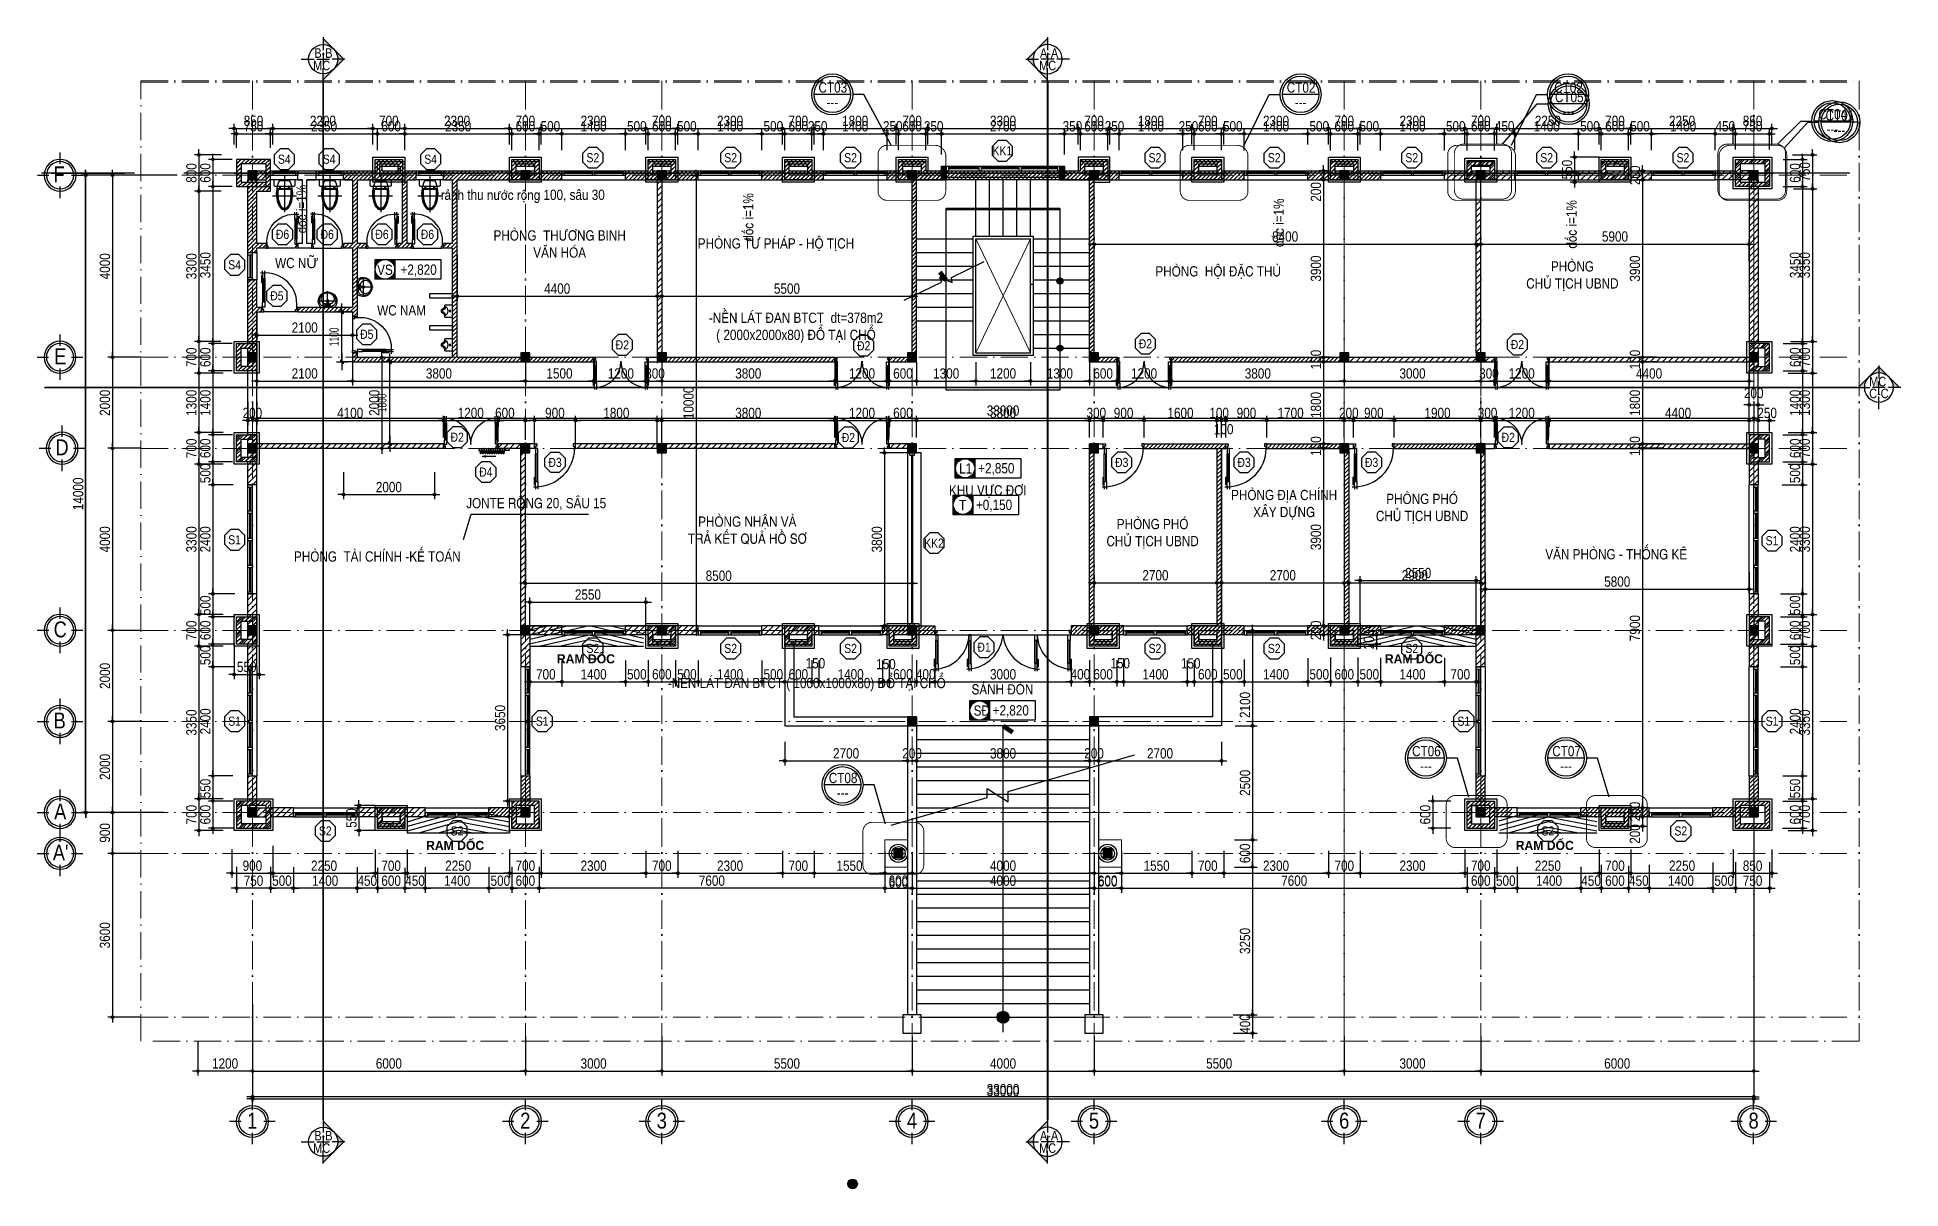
# Model space of a CAD drawing. Header units: millimetres. Extents: x 1201 to 176852, y 279 to 65351.
# Drawn here: x 1201 to 42160, y 279 to 25580 of the extents above; entities that cross this region are included whole.
import ezdxf
from ezdxf.enums import TextEntityAlignment as Align

# ---------------------------------------------------------------- set-up
doc = ezdxf.new("R2010")
doc.units = ezdxf.units.MM
doc.linetypes.add('ACAD_ISO10W100', pattern=[18, 12, -3, 0, -3])
doc.linetypes.add('DASHED2', pattern=[0.375, 0.25, -0.125])
for name, color, linetype in [('009', 251, 'Continuous'), ('baocongtrinh', 2, 'Continuous'), ('daucat', 220, 'Continuous'), ('DIM', 1, 'Continuous'), ('DOOR', 20, 'Continuous'), ('FURN2', 40, 'Continuous'), ('HACTH', 8, 'Continuous'), ('HATCH', 8, 'Continuous'), ('HATCHNGOI', 22, 'Continuous'), ('KINH 1', 142, 'Continuous'), ('KYHIEU', 3, 'Continuous'), ('MEDIUM', 2, 'Continuous'), ('net cat', 4, 'Continuous'), ('netthay', 2, 'Continuous'), ('quocquy', 7, 'Continuous'), ('TAGS', 60, 'Continuous'), ('TEXT', 7, 'Continuous'), ('TUONG', 131, 'Continuous'), ('vat dung', 44, 'Continuous'), ('WALL', 4, 'Continuous')]:
    doc.layers.add(name, color=color, linetype=linetype)
for name, color, linetype, lineweight in [('02', 2, 'Continuous', 25), ('16.VATDUNG', 153, 'Continuous', 9), ('CAY', 84, 'Continuous', 5), ('CUA', 20, 'Continuous', 0), ('HACHT', 8, 'Continuous', 5), ('NET-THAY', 2, 'Continuous', 13), ('TRUC', 24, 'Continuous', 0)]:
    doc.layers.add(name, color=color, linetype=linetype, lineweight=lineweight)
doc.styles.add('1', font='', dxfattribs={"height": 250})
doc.styles.add('AVO', font='')
doc.styles.add('HEL-CONDENSE', font='')
doc.styles.add('helve', font='')
doc.styles.add('KICHTHUOC', font='', dxfattribs={"width": 0.8})
doc.styles.add('SWISS-CONDENSE', font='')
doc.styles.add('VNI-HELVE-CONDENSE', font='')
doc.styles.add('VNI-HELVE-CONDENSEN', font='')
doc.styles.get('1').set_extended_font_data('VNI-Helve-Condense')
doc.styles.get('AVO').set_extended_font_data('VNI-Avo')
doc.styles.get('HEL-CONDENSE').set_extended_font_data('VNI-Helve-Condense')
doc.styles.get('helve').set_extended_font_data('VNI-Helve')
doc.styles.get('KICHTHUOC').set_extended_font_data('VNI-Helve-Condense')
doc.styles.get('SWISS-CONDENSE').set_extended_font_data('VNI-Swiss-Condense')
doc.styles.get('VNI-HELVE-CONDENSE').set_extended_font_data('VNI-Helve-Condense')
doc.styles.get('VNI-HELVE-CONDENSEN').set_extended_font_data('VNI-Helve-Condense')
doc.dimstyles.new('1-100', dxfattribs={"dimtxt": 200, "dimasz": 60, "dimexe": 0, "dimexo": 0, "dimgap": 70, "dimtad": 1, "dimtoh": 1, "dimdec": 0, "dimzin": 9, "dimdsep": 46, "dimtxsty": 'KICHTHUOC', "dimblk": 'KTHUOC', "dimcen": 15, "dimdle": 150, "dimclrd": 256, "dimclre": 256, "dimclrt": 7, "dimadec": 0, "dimazin": 0, "dimtfac": 1, "dimtdec": 0, "dimtix": 1, "dimtmove": 2, "dimatfit": 3, "dimfxl": 1, "dimtolj": 1, "dimtzin": 1, "dimarcsym": 0})
doc.dimstyles.new('1-20', dxfattribs={"dimscale": 100, "dimtxt": 2.25, "dimasz": 0.0006, "dimexe": 1, "dimexo": 2.5, "dimgap": 0.8, "dimtad": 1, "dimdec": 0, "dimlfac": 0.2, "dimzin": 0, "dimdsep": 46, "dimtxsty": 'helve', "dimblk": 'elip', "dimcen": -0.09, "dimdle": 1, "dimclrd": 256, "dimclre": 256, "dimclrt": 4, "dimadec": 0, "dimazin": 0, "dimtfac": 1, "dimtdec": 0, "dimtix": 1, "dimtmove": 2, "dimatfit": 0, "dimldrblk": 'ARCHTICK', "dimfxl": 1, "dimtolj": 1, "dimtzin": 0, "dimarcsym": 0})
doc.dimstyles.new('D100', dxfattribs={"dimtxt": 225, "dimasz": 1.2, "dimexe": 100, "dimexo": 0, "dimgap": 50, "dimtad": 1, "dimdec": 0, "dimzin": 13, "dimdsep": 46, "dimtxsty": 'HEL-CONDENSE', "dimblk": 'D50', "dimcen": 0, "dimclrd": 1, "dimclre": 1, "dimclrt": 7, "dimadec": 0, "dimazin": 0, "dimtfac": 1, "dimtdec": 0, "dimtmove": 0, "dimatfit": 3, "dimldrblk": 'D50', "dimfxl": 1, "dimtolj": 1, "dimtzin": 13, "dimarcsym": 0})
doc.dimstyles.get("Standard").update_dxf_attribs({"dimtxt": 0.18, "dimasz": 0.18, "dimexe": 0.18, "dimexo": 0.0625, "dimgap": 0.09, "dimtad": 0, "dimtih": 1, "dimtoh": 1, "dimdec": 4, "dimzin": 0, "dimdsep": 46, "dimtxsty": 'Standard', "dimcen": 0.09, "dimadec": 0, "dimazin": 0, "dimtfac": 1, "dimtdec": 4, "dimtofl": 0, "dimtmove": 0, "dimatfit": 3, "dimfxl": 1, "dimtolj": 1, "dimtzin": 0, "dimarcsym": 0})
pattern_1 = [(45, (-1293494.614, -402769.946), (-44.9012806, 44.9012806), [])]
pattern_2 = [(45, (-1293072.07, -361212.86), (-44.9012806, 44.9012806), [])]
pattern_3 = [(45, (-1293072.07, -361212.86), (-67.351921, 67.351921), [])]
pattern_4 = [(180, (-1037328.12, 302304.02), (-382.5, -180), [90, -75, 105, -45, 135, -60]), (180, (-1037418.12, 302296.52), (-382.5, -180), [75, -285, 60, -90]), (180, (-1037598.12, 302315.27), (-382.5, -180), [45, -465]), (270, (-1037328.12, 302304.02), (127.5, -180), [172.5, -547.5]), (270, (-1037418.12, 302304.02), (127.5, -180), [168.75, -551.25]), (270, (-1037493.12, 302304.02), (127.5, -180), [157.5, -562.5]), (270, (-1037598.12, 302315.27), (127.5, -180), [172.5, -547.5]), (270, (-1037643.12, 302315.27), (127.5, -180), [172.5, -547.5]), (270, (-1037778.12, 302304.02), (127.5, -180), [165, -555])]
pattern_5 = [(180, (-1293022.6, -288100.2), (-3e-14, -270.968), [387.35, -19.05]), (180, (-1293022.6, -288214.5), (-3e-14, -270.968), [387.35, -19.05]), (180, (-1293124.2, -288235.69), (-3e-14, -270.968), [184.15, -19.05]), (180, (-1293124.2, -288349.99), (-3e-14, -270.968), [184.15, -19.05]), (270, (-1293022.6, -288100.2), (406.4, -7e-14), [114.3, -156.6672]), (270, (-1293003.55, -288100.2), (406.4, -7e-14), [114.3, -156.6672]), (270, (-1293124.2, -288235.69), (203.2, -4e-14), [114.3, -156.6672]), (270, (-1293105.15, -288235.69), (203.2, -4e-14), [114.3, -156.6672])]
pattern_6 = [(180, (-156427.01, -499238.14), (-1e-14, -190.5), []), (180, (-156490.51, -499174.64), (-1e-14, -190.5), [])]
pattern_7 = [(37.5, (-1293022.597, -287800.201), (-1.2000235, 36.7059928), [0, -28.956, 0, -32.385, 0, -30.95625]), (7.5, (-1293022.597, -287800.2), (33.7142462, 53.7618825), [0, -15.621, 0, -26.0985, 0, -10.00125]), (327.5, (-1293046.028, -287800.2), (59.3244278, 0.10778885), [0, -9.525, 0, -34.29, 0, -44.7675]), (317.5, (-1293046.03, -287800.2), (57.266734, 16.7196992), [0, -4.7625, 0, -22.479, 0, -25.7175])]
pattern_8 = [(45, (-1037328.12, 302531.506), (-16.5728152, 49.7184456), [0, -46.875])]
pattern_9 = [(0, (564563.976, -397228.72), (23.4375, 46.875), [0, -46.875])]

msp = doc.modelspace()

# ---------------------------------------------------------------- texts
at = {"layer": 'TEXT', "extrusion": (-4.28418e-19, -1, -2.21947e-16), "char_height": 225, "attachment_point": 2, "text_direction": (1, 0, 0), "style": '1'}
for s, insert in [('TÖÔØNG KEÛ JONTE SAÂU 10 ROÄNG 20 CAÙCH KHOAÛNG 100mm', (11757.015, 22597.694, 14736.155)), ('XEM CHI TIEÁT ÑAÉP VÖÕA TRANG TRÍ 01', (11996.375, 22597.694, 10681.078)), ('ÑAÉP VÖÕA XM TAÏO QUOÁC HUY ', (20275.149, 22597.694, 14736.155)), ('TÖÔØNG KEÛ JONTE SAÂU 10 ROÄNG 20 CAÙCH KHOAÛNG 100mm', (32615.747, 22597.694, 14736.155)), ('XEM CHI TIEÁT OÂ VAÊNG CÖÛA SOÅ', (32453.469, 22597.694, 10610.176))]:
    msp.add_mtext(s, dxfattribs=dict(at, insert=insert))
at = {"layer": 'TEXT', "color": 7, "linetype": 'ByBlock', "extrusion": (-4.28418e-19, -1, -2.21947e-16), "char_height": 225, "attachment_point": 1, "text_direction": (1, 0, 0), "style": 'SWISS-CONDENSE'}
for s, insert in [('{\\fVNI-Avo|b0|i0|c0|p2;Tyû leä}', (19241.779, 22597.694, -3720.975)), ('{\\fVNI-Avo|b0|i0|c0|p2;1/100}', (24490.421, 22597.694, -3730.948))]:
    msp.add_mtext(s, dxfattribs=dict(at, insert=insert))
at = {"layer": 'TEXT', "color": 7, "extrusion": (-4.28418e-19, -1, -2.21947e-16), "insert": (19657.177, 22597.694, -2901.509), "char_height": 400, "attachment_point": 1, "text_direction": (1, 0, 0), "style": 'SWISS-CONDENSE'}
msp.add_mtext('{\\fVNI-Avo|b1|i0|c0|p2;MAËT ÑÖÙNG TRUÏC 1-8}', dxfattribs=at)
at = {"layer": 'TEXT', "char_height": 225, "attachment_point": 2, "rotation": 90, "style": '1'}
for insert in [(6896.62, 21804.297), (16715.027, 21621.52), (28375.339, 21504.18), (34812.913, 21468.311)]:
    msp.add_mtext('doác i=1%', dxfattribs=dict(at, insert=insert))
at = {"layer": 'TEXT', "char_height": 225, "attachment_point": 2, "style": '1'}
for s, insert in [('-raûnh thu nöôùc roäng 100, saâu 30', (11828.189, 22231.504)), ('PHOØNG  THÖÔNG BINH\\PVAÊN HOÙA', (12682.984, 21338.266)), ('PHOØNG TÖ PHAÙP - HOÄ TÒCH ', (17436.528, 21162.751)), ('WC N{\\fArial|b0|i0|c0|p34;Ữ} ', (6906.325, 20732.563)), ('PHOØNG  HOÄI ÑAËC THUØ', (27157.03, 20549.966)), ('PHOØNG \\PCHUÛ TÒCH UBND', (34943.838, 20658.432)), ('WC NAM', (9208.369, 19692.699)), ('-NEÀN LAÙT ÑAN BTCT  dt=378m2\\P( 2000x2000x80) ÑOÅ TAÏI CHOÅ', (17876.978, 19529.11)), ('KHU VÖÏC ÑÔÏI', (22092.781, 15737.057)), ('PHOØNG ÑÒA CHÍNH\\PXAÂY DÖÏNG', (28607.461, 15635.316)), ('PHOØNG PHOÙ \\PCHUÛ TÒCH UBND', (31639.722, 15549.548)), ('JONTE ROÄNG 20, SAÂU 15', (12166.734, 15456.16)), ('PHOØNG NHAÄN VAØ \\PTRAÛ KEÁT QUAÛ HOÀ SÔ', (16806.934, 15050.262)), ('PHOØNG PHOÙ\\PCHUÛ TÒCH UBND', (25716.051, 14996.819)), ('PHOØNG  TAØI CHÍNH -KEÁ TOAÙN', (8675.23, 14283.84)), ('VAÊN PHOØNG - THOÁNG KEÂ', (35906.468, 14333.146)), ('-NEÀN LAÙT ÑAN BTCT ( 1000x1000x80) ÑOÅ TAÏI CHOÅ', (18114.421, 11502.918)), ('SAÛNH ÑOÙN', (22415.843, 11365.309))]:
    msp.add_mtext(s, dxfattribs=dict(at, insert=insert))
at = {"layer": 'TEXT', "linetype": 'ByBlock', "lineweight": -2, "char_height": 200, "attachment_point": 1, "style": 'SWISS-CONDENSE'}
for insert in [(12620.908, 12022.638), (30820.908, 12022.638), (9747.01, 7922.638), (33697.01, 7922.638)]:
    msp.add_mtext('{\\fVNI-Avo|b1|i0|c0|p2;RAM DOÁC }', dxfattribs=dict(at, insert=insert))

# ---------------------------------------------------------------- blocks, each defined once
blk = doc.blocks.new('D50')
at = {"layer": 'DIM'}
blk.add_hatch(color=256, dxfattribs=at).paths.add_polyline_path([(25, 0, 1), (-25, 0, 1)])
blk.add_line((25, 0), (100, 0), dxfattribs=at)
blk.add_circle((0, 0), 25, dxfattribs=at)
blk = doc.blocks.new('*D181')
at = {"layer": 'DEFPOINTS', "color": 0, "transparency": 16777216}
for p in [(5929, 3627), (11929, 3627), (11929, 2865)]:
    blk.add_point(p, dxfattribs=at)
at = {"layer": 'DIM', "color": 1, "lineweight": -2, "transparency": 16777216}
for p, q in [((5929, 3627), (5929, 2765)), ((11929, 3627), (11929, 2765)), ((5930, 2865), (11928, 2865))]:
    blk.add_line(p, q, dxfattribs=at)
at = {"layer": 'DIM', "color": 1, "lineweight": -2, "transparency": 16777216, "xscale": 1.199999999999999, "yscale": 1.199999999999999, "zscale": 1.199999999999999, "rotation": 180}
blk.add_blockref('D50', (5929, 2865), dxfattribs=at)
at = {"layer": 'DIM', "color": 1, "lineweight": -2, "transparency": 16777216, "xscale": 1.199999999999999, "yscale": 1.199999999999999, "zscale": 1.199999999999999}
blk.add_blockref('D50', (11929, 2865), dxfattribs=at)
at = {"layer": 'DIM', "color": 7, "transparency": 16777216, "insert": (8929, 3030), "char_height": 225, "attachment_point": 5, "style": 'HEL-CONDENSE'}
blk.add_mtext('\\A1;6000', dxfattribs=at)
blk = doc.blocks.new('*D182')
at = {"layer": 'DEFPOINTS', "color": 0, "transparency": 16777216}
for p in [(11929, 3627), (14929, 3627), (14929, 2865)]:
    blk.add_point(p, dxfattribs=at)
at = {"layer": 'DIM', "color": 1, "lineweight": -2, "transparency": 16777216}
for p, q in [((11929, 3627), (11929, 2765)), ((14929, 3627), (14929, 2765)), ((11930, 2865), (14928, 2865))]:
    blk.add_line(p, q, dxfattribs=at)
at = {"layer": 'DIM', "color": 1, "lineweight": -2, "transparency": 16777216, "xscale": 1.199999999999999, "yscale": 1.199999999999999, "zscale": 1.199999999999999, "rotation": 180}
blk.add_blockref('D50', (11929, 2865), dxfattribs=at)
at = {"layer": 'DIM', "color": 1, "lineweight": -2, "transparency": 16777216, "xscale": 1.199999999999999, "yscale": 1.199999999999999, "zscale": 1.199999999999999}
blk.add_blockref('D50', (14929, 2865), dxfattribs=at)
at = {"layer": 'DIM', "color": 7, "transparency": 16777216, "insert": (13429, 3030), "char_height": 225, "attachment_point": 5, "style": 'HEL-CONDENSE'}
blk.add_mtext('\\A1;3000', dxfattribs=at)
blk = doc.blocks.new('*D183')
at = {"layer": 'DEFPOINTS', "color": 0, "transparency": 16777216}
for p in [(14929, 3627), (20429, 3527), (20429, 2865)]:
    blk.add_point(p, dxfattribs=at)
at = {"layer": 'DIM', "color": 1, "lineweight": -2, "transparency": 16777216}
for p, q in [((14929, 3627), (14929, 2765)), ((20429, 3527), (20429, 2765)), ((14930, 2865), (20428, 2865))]:
    blk.add_line(p, q, dxfattribs=at)
at = {"layer": 'DIM', "color": 1, "lineweight": -2, "transparency": 16777216, "xscale": 1.199999999999999, "yscale": 1.199999999999999, "zscale": 1.199999999999999, "rotation": 180}
blk.add_blockref('D50', (14929, 2865), dxfattribs=at)
at = {"layer": 'DIM', "color": 1, "lineweight": -2, "transparency": 16777216, "xscale": 1.199999999999999, "yscale": 1.199999999999999, "zscale": 1.199999999999999}
blk.add_blockref('D50', (20429, 2865), dxfattribs=at)
at = {"layer": 'DIM', "color": 7, "transparency": 16777216, "insert": (17679, 3030), "char_height": 225, "attachment_point": 5, "style": 'HEL-CONDENSE'}
blk.add_mtext('\\A1;5500', dxfattribs=at)
blk = doc.blocks.new('*D184')
at = {"layer": 'DEFPOINTS', "color": 0, "transparency": 16777216}
for p in [(20429, 3527), (24429, 3527), (24429, 2865)]:
    blk.add_point(p, dxfattribs=at)
at = {"layer": 'DIM', "color": 1, "lineweight": -2, "transparency": 16777216}
for p, q in [((20429, 3527), (20429, 2765)), ((24429, 3527), (24429, 2765)), ((20430, 2865), (24428, 2865))]:
    blk.add_line(p, q, dxfattribs=at)
at = {"layer": 'DIM', "color": 1, "lineweight": -2, "transparency": 16777216, "xscale": 1.199999999999999, "yscale": 1.199999999999999, "zscale": 1.199999999999999, "rotation": 180}
blk.add_blockref('D50', (20429, 2865), dxfattribs=at)
at = {"layer": 'DIM', "color": 1, "lineweight": -2, "transparency": 16777216, "xscale": 1.199999999999999, "yscale": 1.199999999999999, "zscale": 1.199999999999999}
blk.add_blockref('D50', (24429, 2865), dxfattribs=at)
at = {"layer": 'DIM', "color": 7, "transparency": 16777216, "insert": (22429, 3030), "char_height": 225, "attachment_point": 5, "style": 'HEL-CONDENSE'}
blk.add_mtext('\\A1;4000', dxfattribs=at)
blk = doc.blocks.new('*D185')
at = {"layer": 'DEFPOINTS', "color": 0, "transparency": 16777216}
for p in [(24429, 3527), (29929, 3627), (29929, 2865)]:
    blk.add_point(p, dxfattribs=at)
at = {"layer": 'DIM', "color": 1, "lineweight": -2, "transparency": 16777216}
for p, q in [((24429, 3527), (24429, 2765)), ((29929, 3627), (29929, 2765)), ((24430, 2865), (29928, 2865))]:
    blk.add_line(p, q, dxfattribs=at)
at = {"layer": 'DIM', "color": 1, "lineweight": -2, "transparency": 16777216, "xscale": 1.199999999999999, "yscale": 1.199999999999999, "zscale": 1.199999999999999, "rotation": 180}
blk.add_blockref('D50', (24429, 2865), dxfattribs=at)
at = {"layer": 'DIM', "color": 1, "lineweight": -2, "transparency": 16777216, "xscale": 1.199999999999999, "yscale": 1.199999999999999, "zscale": 1.199999999999999}
blk.add_blockref('D50', (29929, 2865), dxfattribs=at)
at = {"layer": 'DIM', "color": 7, "transparency": 16777216, "insert": (27179, 3030), "char_height": 225, "attachment_point": 5, "style": 'HEL-CONDENSE'}
blk.add_mtext('\\A1;5500', dxfattribs=at)
blk = doc.blocks.new('*D186')
at = {"layer": 'DEFPOINTS', "color": 0, "transparency": 16777216}
for p in [(29929, 3627), (32929, 3627), (32929, 2865)]:
    blk.add_point(p, dxfattribs=at)
at = {"layer": 'DIM', "color": 1, "lineweight": -2, "transparency": 16777216}
for p, q in [((29929, 3627), (29929, 2765)), ((32929, 3627), (32929, 2765)), ((29930, 2865), (32928, 2865))]:
    blk.add_line(p, q, dxfattribs=at)
at = {"layer": 'DIM', "color": 1, "lineweight": -2, "transparency": 16777216, "xscale": 1.199999999999999, "yscale": 1.199999999999999, "zscale": 1.199999999999999, "rotation": 180}
blk.add_blockref('D50', (29929, 2865), dxfattribs=at)
at = {"layer": 'DIM', "color": 1, "lineweight": -2, "transparency": 16777216, "xscale": 1.199999999999999, "yscale": 1.199999999999999, "zscale": 1.199999999999999}
blk.add_blockref('D50', (32929, 2865), dxfattribs=at)
at = {"layer": 'DIM', "color": 7, "transparency": 16777216, "insert": (31429, 3030), "char_height": 225, "attachment_point": 5, "style": 'HEL-CONDENSE'}
blk.add_mtext('\\A1;3000', dxfattribs=at)
blk = doc.blocks.new('*D187')
at = {"layer": 'DEFPOINTS', "color": 0, "transparency": 16777216}
for p in [(38929, 8956), (32929, 3627), (38929, 2865)]:
    blk.add_point(p, dxfattribs=at)
at = {"layer": 'DIM', "color": 1, "lineweight": -2, "transparency": 16777216}
for p, q in [((38929, 8956), (38929, 2765)), ((32929, 3627), (32929, 2765)), ((32930, 2865), (38928, 2865))]:
    blk.add_line(p, q, dxfattribs=at)
at = {"layer": 'DIM', "color": 1, "lineweight": -2, "transparency": 16777216, "xscale": 1.199999999999999, "yscale": 1.199999999999999, "zscale": 1.199999999999999, "rotation": 180}
blk.add_blockref('D50', (32929, 2865), dxfattribs=at)
at = {"layer": 'DIM', "color": 1, "lineweight": -2, "transparency": 16777216, "xscale": 1.199999999999999, "yscale": 1.199999999999999, "zscale": 1.199999999999999}
blk.add_blockref('D50', (38929, 2865), dxfattribs=at)
at = {"layer": 'DIM', "color": 7, "transparency": 16777216, "insert": (35929, 3030), "char_height": 225, "attachment_point": 5, "style": 'HEL-CONDENSE'}
blk.add_mtext('\\A1;6000', dxfattribs=at)
blk = doc.blocks.new('A$C206177D3')
at = {"layer": 'TAGS', "ltscale": 1000}
for p, q in [((-37, 240), (-37, 490)), ((-287, -10), (-537, -10)), ((-37, -510), (-37, -260)), ((463, -10), (213, -10))]:
    blk.add_line(p, q, dxfattribs=at)
blk.add_circle((-37, -10), 350, dxfattribs=at)
at = {"layer": 'TAGS', "color": 254, "ltscale": 1000}
blk.add_circle((-37, -10), 300, dxfattribs=at)
at = {"layer": 'TAGS', "ltscale": 1000, "style": 'VNI-HELVE-CONDENSEN'}
blk.add_attdef('A', text='', height=350, dxfattribs=at).set_placement((-38, -166), align=Align.CENTER)
blk = doc.blocks.new('*D188')
at = {"layer": 'DEFPOINTS', "color": 0, "transparency": 16777216}
for p in [(3475, 22548), (2853, 18548), (3475, 18548)]:
    blk.add_point(p, dxfattribs=at)
at = {"layer": 'DIM', "color": 1, "lineweight": -2, "transparency": 16777216}
for p, q in [((3475, 22548), (2753, 22548)), ((2853, 22546), (2853, 18549)), ((3475, 18548), (2753, 18548))]:
    blk.add_line(p, q, dxfattribs=at)
at = {"layer": 'DIM', "color": 1, "lineweight": -2, "transparency": 16777216, "xscale": 1.199999999999999, "yscale": 1.199999999999999, "zscale": 1.199999999999999}
for p, rotation in [((2853, 22548), 90), ((2853, 18548), 270)]:
    blk.add_blockref('D50', p, dxfattribs=dict(at, rotation=rotation))
at = {"layer": 'DIM', "color": 7, "transparency": 16777216, "insert": (2688, 20548), "char_height": 225, "attachment_point": 5, "rotation": 90, "style": 'HEL-CONDENSE'}
blk.add_mtext('\\A1;4000', dxfattribs=at)
blk = doc.blocks.new('*D189')
at = {"layer": 'DEFPOINTS', "color": 0, "transparency": 16777216}
for p in [(3475, 18548), (2853, 16548), (3475, 16548)]:
    blk.add_point(p, dxfattribs=at)
at = {"layer": 'DIM', "color": 1, "lineweight": -2, "transparency": 16777216}
for p, q in [((3475, 18548), (2753, 18548)), ((2853, 18546), (2853, 16549)), ((3475, 16548), (2753, 16548))]:
    blk.add_line(p, q, dxfattribs=at)
at = {"layer": 'DIM', "color": 1, "lineweight": -2, "transparency": 16777216, "xscale": 1.199999999999999, "yscale": 1.199999999999999, "zscale": 1.199999999999999}
for p, rotation in [((2853, 18548), 90), ((2853, 16548), 270)]:
    blk.add_blockref('D50', p, dxfattribs=dict(at, rotation=rotation))
at = {"layer": 'DIM', "color": 7, "transparency": 16777216, "insert": (2688, 17548), "char_height": 225, "attachment_point": 5, "rotation": 90, "style": 'HEL-CONDENSE'}
blk.add_mtext('\\A1;2000', dxfattribs=at)
blk = doc.blocks.new('*D190')
at = {"layer": 'DEFPOINTS', "color": 0, "transparency": 16777216}
for p in [(3475, 16548), (2853, 12548), (3475, 12548)]:
    blk.add_point(p, dxfattribs=at)
at = {"layer": 'DIM', "color": 1, "lineweight": -2, "transparency": 16777216}
for p, q in [((3475, 16548), (2753, 16548)), ((2853, 16546), (2853, 12549)), ((3475, 12548), (2753, 12548))]:
    blk.add_line(p, q, dxfattribs=at)
at = {"layer": 'DIM', "color": 1, "lineweight": -2, "transparency": 16777216, "xscale": 1.199999999999999, "yscale": 1.199999999999999, "zscale": 1.199999999999999}
for p, rotation in [((2853, 16548), 90), ((2853, 12548), 270)]:
    blk.add_blockref('D50', p, dxfattribs=dict(at, rotation=rotation))
at = {"layer": 'DIM', "color": 7, "transparency": 16777216, "insert": (2688, 14548), "char_height": 225, "attachment_point": 5, "rotation": 90, "style": 'HEL-CONDENSE'}
blk.add_mtext('\\A1;4000', dxfattribs=at)
blk = doc.blocks.new('*D191')
at = {"layer": 'DEFPOINTS', "color": 0, "transparency": 16777216}
for p in [(3475, 12548), (2853, 10548), (3475, 10548)]:
    blk.add_point(p, dxfattribs=at)
at = {"layer": 'DIM', "color": 1, "lineweight": -2, "transparency": 16777216}
for p, q in [((3475, 12548), (2753, 12548)), ((2853, 12546), (2853, 10549)), ((3475, 10548), (2753, 10548))]:
    blk.add_line(p, q, dxfattribs=at)
at = {"layer": 'DIM', "color": 1, "lineweight": -2, "transparency": 16777216, "xscale": 1.199999999999999, "yscale": 1.199999999999999, "zscale": 1.199999999999999}
for p, rotation in [((2853, 12548), 90), ((2853, 10548), 270)]:
    blk.add_blockref('D50', p, dxfattribs=dict(at, rotation=rotation))
at = {"layer": 'DIM', "color": 7, "transparency": 16777216, "insert": (2688, 11548), "char_height": 225, "attachment_point": 5, "rotation": 90, "style": 'HEL-CONDENSE'}
blk.add_mtext('\\A1;2000', dxfattribs=at)
blk = doc.blocks.new('*D192')
at = {"layer": 'DEFPOINTS', "color": 0, "transparency": 16777216}
for p in [(2266, 22548), (3475, 22548), (3475, 8548)]:
    blk.add_point(p, dxfattribs=at)
at = {"layer": 'DIM', "color": 1, "lineweight": -2, "transparency": 16777216}
for p, q in [((3475, 22548), (2166, 22548)), ((2266, 8549), (2266, 22546)), ((3475, 8548), (2166, 8548))]:
    blk.add_line(p, q, dxfattribs=at)
at = {"layer": 'DIM', "color": 1, "lineweight": -2, "transparency": 16777216, "xscale": 1.199999999999999, "yscale": 1.199999999999999, "zscale": 1.199999999999999}
for p, rotation in [((2266, 22548), 90), ((2266, 8548), 270)]:
    blk.add_blockref('D50', p, dxfattribs=dict(at, rotation=rotation))
at = {"layer": 'DIM', "color": 7, "transparency": 16777216, "insert": (2101, 15548), "char_height": 225, "attachment_point": 5, "rotation": 90, "style": 'HEL-CONDENSE'}
blk.add_mtext('\\A1;14000', dxfattribs=at)
blk = doc.blocks.new('*D106')
at = {"layer": 'DEFPOINTS', "color": 0, "transparency": 16777216}
for p in [(3475, 10548), (2853, 8548), (3475, 8548)]:
    blk.add_point(p, dxfattribs=at)
at = {"layer": 'DIM', "color": 1, "lineweight": -2, "transparency": 16777216}
for p, q in [((3475, 10548), (2753, 10548)), ((2853, 10546), (2853, 8549)), ((3475, 8548), (2753, 8548))]:
    blk.add_line(p, q, dxfattribs=at)
at = {"layer": 'DIM', "color": 1, "lineweight": -2, "transparency": 16777216, "xscale": 1.199999999999999, "yscale": 1.199999999999999, "zscale": 1.199999999999999}
for p, rotation in [((2853, 10548), 90), ((2853, 8548), 270)]:
    blk.add_blockref('D50', p, dxfattribs=dict(at, rotation=rotation))
at = {"layer": 'DIM', "color": 7, "transparency": 16777216, "insert": (2688, 9548), "char_height": 225, "attachment_point": 5, "rotation": 90, "style": 'HEL-CONDENSE'}
blk.add_mtext('\\A1;2000', dxfattribs=at)
blk = doc.blocks.new('*D107')
at = {"layer": 'DEFPOINTS', "color": 0, "transparency": 16777216}
for p in [(3475, 8548), (2853, 7648), (3475, 7648)]:
    blk.add_point(p, dxfattribs=at)
at = {"layer": 'DIM', "color": 1, "lineweight": -2, "transparency": 16777216}
for p, q in [((3475, 8548), (2753, 8548)), ((2853, 8546), (2853, 7649)), ((3475, 7648), (2753, 7648))]:
    blk.add_line(p, q, dxfattribs=at)
at = {"layer": 'DIM', "color": 1, "lineweight": -2, "transparency": 16777216, "xscale": 1.199999999999999, "yscale": 1.199999999999999, "zscale": 1.199999999999999}
for p, rotation in [((2853, 8548), 90), ((2853, 7648), 270)]:
    blk.add_blockref('D50', p, dxfattribs=dict(at, rotation=rotation))
at = {"layer": 'DIM', "color": 7, "transparency": 16777216, "insert": (2688, 8098), "char_height": 225, "attachment_point": 5, "rotation": 90, "style": 'HEL-CONDENSE'}
blk.add_mtext('\\A1;900', dxfattribs=at)
blk = doc.blocks.new('*D108')
at = {"layer": 'DEFPOINTS', "color": 0, "transparency": 16777216}
for p in [(3475, 7648), (2853, 4048), (3475, 4048)]:
    blk.add_point(p, dxfattribs=at)
at = {"layer": 'DIM', "color": 1, "lineweight": -2, "transparency": 16777216}
for p, q in [((3475, 7648), (2753, 7648)), ((2853, 7646), (2853, 4049)), ((3475, 4048), (2753, 4048))]:
    blk.add_line(p, q, dxfattribs=at)
at = {"layer": 'DIM', "color": 1, "lineweight": -2, "transparency": 16777216, "xscale": 1.199999999999999, "yscale": 1.199999999999999, "zscale": 1.199999999999999}
for p, rotation in [((2853, 7648), 90), ((2853, 4048), 270)]:
    blk.add_blockref('D50', p, dxfattribs=dict(at, rotation=rotation))
at = {"layer": 'DIM', "color": 7, "transparency": 16777216, "insert": (2688, 5848), "char_height": 225, "attachment_point": 5, "rotation": 90, "style": 'HEL-CONDENSE'}
blk.add_mtext('\\A1;3600', dxfattribs=at)
blk = doc.blocks.new('*D109')
at = {"layer": 'DEFPOINTS', "color": 0, "transparency": 16777216}
for p in [(4729, 3518), (5929, 3518), (4729, 2865)]:
    blk.add_point(p, dxfattribs=at)
at = {"layer": 'DIM', "color": 1, "lineweight": -2, "transparency": 16777216}
for p, q in [((4729, 3518), (4729, 2765)), ((5929, 3518), (5929, 2765)), ((5928, 2865), (4730, 2865))]:
    blk.add_line(p, q, dxfattribs=at)
at = {"layer": 'DIM', "color": 1, "lineweight": -2, "transparency": 16777216, "xscale": 1.199999999999999, "yscale": 1.199999999999999, "zscale": 1.199999999999999, "rotation": 180}
blk.add_blockref('D50', (4729, 2865), dxfattribs=at)
at = {"layer": 'DIM', "color": 1, "lineweight": -2, "transparency": 16777216, "xscale": 1.199999999999999, "yscale": 1.199999999999999, "zscale": 1.199999999999999}
blk.add_blockref('D50', (5929, 2865), dxfattribs=at)
at = {"layer": 'DIM', "color": 7, "transparency": 16777216, "insert": (5329, 3030), "char_height": 225, "attachment_point": 5, "style": 'HEL-CONDENSE'}
blk.add_mtext('\\A1;1200', dxfattribs=at)
blk = doc.blocks.new('A$C27B14CF0')
at = {"layer": 'TAGS', "ltscale": 1000}
h = blk.add_hatch(color=8, dxfattribs=at)
h.paths.add_polyline_path([(250, 243), (-182, 243), (-182, -189), (250, -189)])
h.paths.add_polyline_path([(245, 27, -1), (-177, 27, -1)], flags=16)
blk.add_line((250, 243), (250, -189), dxfattribs=at)
blk.add_lwpolyline([(-182, 243), (1258, 243), (1258, -189), (-182, -189)], close=True, dxfattribs=at)
blk.add_circle((34, 27), 211, dxfattribs=at)
at = {"layer": 'TAGS', "ltscale": 1000, "style": 'VNI-HELVE-CONDENSEN'}
for p in [(-44, -84), (379, -84)]:
    blk.add_attdef('S', p, '', height=225, dxfattribs=at)
blk = doc.blocks.new('mc2')
at = {"layer": 'KYHIEU', "ltscale": 0.7}
h = blk.add_hatch(color=256, dxfattribs=at)
h.paths.add_polyline_path([(600, 400), (600, 566), (317, 283, -0.198912)])
h.paths.add_polyline_path([(200, 0, -0.198912), (317, 283), (34, 0)])
h.paths.add_polyline_path([(317, -283, -0.198912), (200, 0), (34, 0)])
h.paths.add_polyline_path([(600, -566), (600, -400, -0.198912), (317, -283)])
for p, q in [((600, 566), (34, 0)), ((600, 600), (600, 250)), ((0, 0), (350, 0)), ((600, -566), (34, 0)), ((775, 0), (425, 0)), ((600, -175), (600, 175)), ((1200, 0), (850, 0)), ((600, -600), (600, -250))]:
    blk.add_line(p, q, dxfattribs=at)
blk.add_circle((600, 0), 400, dxfattribs=at)
at = {"style": 'VNI-HELVE-CONDENSE'}
for height, p in [(300, (612, 182)), (225, (609, -187))]:
    blk.add_attdef('A', text='', height=height, dxfattribs=at).set_placement(p, align=Align.MIDDLE_CENTER)
blk = doc.blocks.new('A$C225A2996')
at = {"layer": 'WALL'}
blk.add_hatch(color=4, dxfattribs=at).paths.add_polyline_path([(531, 82), (731, 82), (731, 282), (531, 282)])
at = {"layer": 'WALL', "color": 4}
for p, q in [((531, 282), (731, 82)), ((531, 82), (731, 282))]:
    blk.add_line(p, q, dxfattribs=at)
blk.add_lwpolyline([(531, 82), (731, 82), (731, 282), (531, 282)], close=True, dxfattribs=at)
blk = doc.blocks.new('*D110')
at = {"layer": 'DEFPOINTS', "color": 0, "transparency": 16777216}
for p in [(6379, 23578), (5529, 23225), (6379, 23225)]:
    blk.add_point(p, dxfattribs=at)
at = {"layer": 'DIM', "color": 1, "lineweight": -2, "transparency": 16777216}
for p, q in [((5529, 23225), (5529, 23678)), ((5530, 23578), (6378, 23578)), ((6379, 23225), (6379, 23678))]:
    blk.add_line(p, q, dxfattribs=at)
at = {"layer": 'DIM', "color": 1, "lineweight": -2, "transparency": 16777216, "xscale": 1.199999999999999, "yscale": 1.199999999999999, "zscale": 1.199999999999999, "rotation": 180}
blk.add_blockref('D50', (5529, 23578), dxfattribs=at)
at = {"layer": 'DIM', "color": 1, "lineweight": -2, "transparency": 16777216, "xscale": 1.199999999999999, "yscale": 1.199999999999999, "zscale": 1.199999999999999}
blk.add_blockref('D50', (6379, 23578), dxfattribs=at)
at = {"layer": 'DIM', "color": 7, "transparency": 16777216, "insert": (5954, 23743), "char_height": 225, "attachment_point": 5, "style": 'HEL-CONDENSE'}
blk.add_mtext('\\A1;850', dxfattribs=at)
blk = doc.blocks.new('*D111')
at = {"layer": 'DEFPOINTS', "color": 0, "transparency": 16777216}
for p in [(8579, 23578), (6379, 23225), (8579, 23225)]:
    blk.add_point(p, dxfattribs=at)
at = {"layer": 'DIM', "color": 1, "lineweight": -2, "transparency": 16777216}
for p, q in [((6379, 23225), (6379, 23678)), ((6380, 23578), (8578, 23578)), ((8579, 23225), (8579, 23678))]:
    blk.add_line(p, q, dxfattribs=at)
at = {"layer": 'DIM', "color": 1, "lineweight": -2, "transparency": 16777216, "xscale": 1.199999999999999, "yscale": 1.199999999999999, "zscale": 1.199999999999999, "rotation": 180}
blk.add_blockref('D50', (6379, 23578), dxfattribs=at)
at = {"layer": 'DIM', "color": 1, "lineweight": -2, "transparency": 16777216, "xscale": 1.199999999999999, "yscale": 1.199999999999999, "zscale": 1.199999999999999}
blk.add_blockref('D50', (8579, 23578), dxfattribs=at)
at = {"layer": 'DIM', "color": 7, "transparency": 16777216, "insert": (7479, 23743), "char_height": 225, "attachment_point": 5, "style": 'HEL-CONDENSE'}
blk.add_mtext('\\A1;2200', dxfattribs=at)
blk = doc.blocks.new('*D112')
at = {"layer": 'DEFPOINTS', "color": 0, "transparency": 16777216}
for p in [(9279, 23578), (8579, 23225), (9279, 23225)]:
    blk.add_point(p, dxfattribs=at)
at = {"layer": 'DIM', "color": 1, "lineweight": -2, "transparency": 16777216}
for p, q in [((8579, 23225), (8579, 23678)), ((8580, 23578), (9278, 23578)), ((9279, 23225), (9279, 23678))]:
    blk.add_line(p, q, dxfattribs=at)
at = {"layer": 'DIM', "color": 1, "lineweight": -2, "transparency": 16777216, "xscale": 1.199999999999999, "yscale": 1.199999999999999, "zscale": 1.199999999999999, "rotation": 180}
blk.add_blockref('D50', (8579, 23578), dxfattribs=at)
at = {"layer": 'DIM', "color": 1, "lineweight": -2, "transparency": 16777216, "xscale": 1.199999999999999, "yscale": 1.199999999999999, "zscale": 1.199999999999999}
blk.add_blockref('D50', (9279, 23578), dxfattribs=at)
at = {"layer": 'DIM', "color": 7, "transparency": 16777216, "insert": (8929, 23743), "char_height": 225, "attachment_point": 5, "style": 'HEL-CONDENSE'}
blk.add_mtext('\\A1;700', dxfattribs=at)
blk = doc.blocks.new('*D113')
at = {"layer": 'DEFPOINTS', "color": 0, "transparency": 16777216}
for p in [(11579, 23578), (9279, 23225), (11579, 23225)]:
    blk.add_point(p, dxfattribs=at)
at = {"layer": 'DIM', "color": 1, "lineweight": -2, "transparency": 16777216}
for p, q in [((9279, 23225), (9279, 23678)), ((9280, 23578), (11578, 23578)), ((11579, 23225), (11579, 23678))]:
    blk.add_line(p, q, dxfattribs=at)
at = {"layer": 'DIM', "color": 1, "lineweight": -2, "transparency": 16777216, "xscale": 1.199999999999999, "yscale": 1.199999999999999, "zscale": 1.199999999999999, "rotation": 180}
blk.add_blockref('D50', (9279, 23578), dxfattribs=at)
at = {"layer": 'DIM', "color": 1, "lineweight": -2, "transparency": 16777216, "xscale": 1.199999999999999, "yscale": 1.199999999999999, "zscale": 1.199999999999999}
blk.add_blockref('D50', (11579, 23578), dxfattribs=at)
at = {"layer": 'DIM', "color": 7, "transparency": 16777216, "insert": (10429, 23743), "char_height": 225, "attachment_point": 5, "style": 'HEL-CONDENSE'}
blk.add_mtext('\\A1;2300', dxfattribs=at)
blk = doc.blocks.new('*D114')
at = {"layer": 'DEFPOINTS', "color": 0, "transparency": 16777216}
for p in [(12279, 23578), (11579, 23225), (12279, 23225)]:
    blk.add_point(p, dxfattribs=at)
at = {"layer": 'DIM', "color": 1, "lineweight": -2, "transparency": 16777216}
for p, q in [((11579, 23225), (11579, 23678)), ((11580, 23578), (12278, 23578)), ((12279, 23225), (12279, 23678))]:
    blk.add_line(p, q, dxfattribs=at)
at = {"layer": 'DIM', "color": 1, "lineweight": -2, "transparency": 16777216, "xscale": 1.199999999999999, "yscale": 1.199999999999999, "zscale": 1.199999999999999, "rotation": 180}
blk.add_blockref('D50', (11579, 23578), dxfattribs=at)
at = {"layer": 'DIM', "color": 1, "lineweight": -2, "transparency": 16777216, "xscale": 1.199999999999999, "yscale": 1.199999999999999, "zscale": 1.199999999999999}
blk.add_blockref('D50', (12279, 23578), dxfattribs=at)
at = {"layer": 'DIM', "color": 7, "transparency": 16777216, "insert": (11929, 23743), "char_height": 225, "attachment_point": 5, "style": 'HEL-CONDENSE'}
blk.add_mtext('\\A1;700', dxfattribs=at)
blk = doc.blocks.new('*D115')
at = {"layer": 'DEFPOINTS', "color": 0, "transparency": 16777216}
for p in [(14579, 23578), (12279, 23225), (14579, 23225)]:
    blk.add_point(p, dxfattribs=at)
at = {"layer": 'DIM', "color": 1, "lineweight": -2, "transparency": 16777216}
for p, q in [((12279, 23225), (12279, 23678)), ((12280, 23578), (14578, 23578)), ((14579, 23225), (14579, 23678))]:
    blk.add_line(p, q, dxfattribs=at)
at = {"layer": 'DIM', "color": 1, "lineweight": -2, "transparency": 16777216, "xscale": 1.199999999999999, "yscale": 1.199999999999999, "zscale": 1.199999999999999, "rotation": 180}
blk.add_blockref('D50', (12279, 23578), dxfattribs=at)
at = {"layer": 'DIM', "color": 1, "lineweight": -2, "transparency": 16777216, "xscale": 1.199999999999999, "yscale": 1.199999999999999, "zscale": 1.199999999999999}
blk.add_blockref('D50', (14579, 23578), dxfattribs=at)
at = {"layer": 'DIM', "color": 7, "transparency": 16777216, "insert": (13429, 23743), "char_height": 225, "attachment_point": 5, "style": 'HEL-CONDENSE'}
blk.add_mtext('\\A1;2300', dxfattribs=at)
blk = doc.blocks.new('*D116')
at = {"layer": 'DEFPOINTS', "color": 0, "transparency": 16777216}
for p in [(15279, 23578), (14579, 23225), (15279, 23225)]:
    blk.add_point(p, dxfattribs=at)
at = {"layer": 'DIM', "color": 1, "lineweight": -2, "transparency": 16777216}
for p, q in [((14579, 23225), (14579, 23678)), ((14580, 23578), (15278, 23578)), ((15279, 23225), (15279, 23678))]:
    blk.add_line(p, q, dxfattribs=at)
at = {"layer": 'DIM', "color": 1, "lineweight": -2, "transparency": 16777216, "xscale": 1.199999999999999, "yscale": 1.199999999999999, "zscale": 1.199999999999999, "rotation": 180}
blk.add_blockref('D50', (14579, 23578), dxfattribs=at)
at = {"layer": 'DIM', "color": 1, "lineweight": -2, "transparency": 16777216, "xscale": 1.199999999999999, "yscale": 1.199999999999999, "zscale": 1.199999999999999}
blk.add_blockref('D50', (15279, 23578), dxfattribs=at)
at = {"layer": 'DIM', "color": 7, "transparency": 16777216, "insert": (14929, 23743), "char_height": 225, "attachment_point": 5, "style": 'HEL-CONDENSE'}
blk.add_mtext('\\A1;700', dxfattribs=at)
blk = doc.blocks.new('*D117')
at = {"layer": 'DEFPOINTS', "color": 0, "transparency": 16777216}
for p in [(17579, 23578), (15279, 23225), (17579, 23225)]:
    blk.add_point(p, dxfattribs=at)
at = {"layer": 'DIM', "color": 1, "lineweight": -2, "transparency": 16777216}
for p, q in [((15279, 23225), (15279, 23678)), ((15280, 23578), (17578, 23578)), ((17579, 23225), (17579, 23678))]:
    blk.add_line(p, q, dxfattribs=at)
at = {"layer": 'DIM', "color": 1, "lineweight": -2, "transparency": 16777216, "xscale": 1.199999999999999, "yscale": 1.199999999999999, "zscale": 1.199999999999999, "rotation": 180}
blk.add_blockref('D50', (15279, 23578), dxfattribs=at)
at = {"layer": 'DIM', "color": 1, "lineweight": -2, "transparency": 16777216, "xscale": 1.199999999999999, "yscale": 1.199999999999999, "zscale": 1.199999999999999}
blk.add_blockref('D50', (17579, 23578), dxfattribs=at)
at = {"layer": 'DIM', "color": 7, "transparency": 16777216, "insert": (16429, 23743), "char_height": 225, "attachment_point": 5, "style": 'HEL-CONDENSE'}
blk.add_mtext('\\A1;2300', dxfattribs=at)
blk = doc.blocks.new('*D118')
at = {"layer": 'DEFPOINTS', "color": 0, "transparency": 16777216}
for p in [(18279, 23578), (17579, 23225), (18279, 23225)]:
    blk.add_point(p, dxfattribs=at)
at = {"layer": 'DIM', "color": 1, "lineweight": -2, "transparency": 16777216}
for p, q in [((17579, 23225), (17579, 23678)), ((17580, 23578), (18278, 23578)), ((18279, 23225), (18279, 23678))]:
    blk.add_line(p, q, dxfattribs=at)
at = {"layer": 'DIM', "color": 1, "lineweight": -2, "transparency": 16777216, "xscale": 1.199999999999999, "yscale": 1.199999999999999, "zscale": 1.199999999999999, "rotation": 180}
blk.add_blockref('D50', (17579, 23578), dxfattribs=at)
at = {"layer": 'DIM', "color": 1, "lineweight": -2, "transparency": 16777216, "xscale": 1.199999999999999, "yscale": 1.199999999999999, "zscale": 1.199999999999999}
blk.add_blockref('D50', (18279, 23578), dxfattribs=at)
at = {"layer": 'DIM', "color": 7, "transparency": 16777216, "insert": (17929, 23743), "char_height": 225, "attachment_point": 5, "style": 'HEL-CONDENSE'}
blk.add_mtext('\\A1;700', dxfattribs=at)
blk = doc.blocks.new('*D119')
at = {"layer": 'DEFPOINTS', "color": 0, "transparency": 16777216}
for p in [(20079, 23578), (18279, 23225), (20079, 23225)]:
    blk.add_point(p, dxfattribs=at)
at = {"layer": 'DIM', "color": 1, "lineweight": -2, "transparency": 16777216}
for p, q in [((18279, 23225), (18279, 23678)), ((18280, 23578), (20078, 23578)), ((20079, 23225), (20079, 23678))]:
    blk.add_line(p, q, dxfattribs=at)
at = {"layer": 'DIM', "color": 1, "lineweight": -2, "transparency": 16777216, "xscale": 1.199999999999999, "yscale": 1.199999999999999, "zscale": 1.199999999999999, "rotation": 180}
blk.add_blockref('D50', (18279, 23578), dxfattribs=at)
at = {"layer": 'DIM', "color": 1, "lineweight": -2, "transparency": 16777216, "xscale": 1.199999999999999, "yscale": 1.199999999999999, "zscale": 1.199999999999999}
blk.add_blockref('D50', (20079, 23578), dxfattribs=at)
at = {"layer": 'DIM', "color": 7, "transparency": 16777216, "insert": (19179, 23743), "char_height": 225, "attachment_point": 5, "style": 'HEL-CONDENSE'}
blk.add_mtext('\\A1;1800', dxfattribs=at)
blk = doc.blocks.new('*D120')
at = {"layer": 'DEFPOINTS', "color": 0, "transparency": 16777216}
for p in [(20779, 23578), (20079, 23225), (20779, 23225)]:
    blk.add_point(p, dxfattribs=at)
at = {"layer": 'DIM', "color": 1, "lineweight": -2, "transparency": 16777216}
for p, q in [((20079, 23225), (20079, 23678)), ((20080, 23578), (20778, 23578)), ((20779, 23225), (20779, 23678))]:
    blk.add_line(p, q, dxfattribs=at)
at = {"layer": 'DIM', "color": 1, "lineweight": -2, "transparency": 16777216, "xscale": 1.199999999999999, "yscale": 1.199999999999999, "zscale": 1.199999999999999, "rotation": 180}
blk.add_blockref('D50', (20079, 23578), dxfattribs=at)
at = {"layer": 'DIM', "color": 1, "lineweight": -2, "transparency": 16777216, "xscale": 1.199999999999999, "yscale": 1.199999999999999, "zscale": 1.199999999999999}
blk.add_blockref('D50', (20779, 23578), dxfattribs=at)
at = {"layer": 'DIM', "color": 7, "transparency": 16777216, "insert": (20429, 23743), "char_height": 225, "attachment_point": 5, "style": 'HEL-CONDENSE'}
blk.add_mtext('\\A1;700', dxfattribs=at)
blk = doc.blocks.new('*D121')
at = {"layer": 'DEFPOINTS', "color": 0, "transparency": 16777216}
for p in [(24079, 23578), (20779, 23225), (24079, 23225)]:
    blk.add_point(p, dxfattribs=at)
at = {"layer": 'DIM', "color": 1, "lineweight": -2, "transparency": 16777216}
for p, q in [((20779, 23225), (20779, 23678)), ((20780, 23578), (24078, 23578)), ((24079, 23225), (24079, 23678))]:
    blk.add_line(p, q, dxfattribs=at)
at = {"layer": 'DIM', "color": 1, "lineweight": -2, "transparency": 16777216, "xscale": 1.199999999999999, "yscale": 1.199999999999999, "zscale": 1.199999999999999, "rotation": 180}
blk.add_blockref('D50', (20779, 23578), dxfattribs=at)
at = {"layer": 'DIM', "color": 1, "lineweight": -2, "transparency": 16777216, "xscale": 1.199999999999999, "yscale": 1.199999999999999, "zscale": 1.199999999999999}
blk.add_blockref('D50', (24079, 23578), dxfattribs=at)
at = {"layer": 'DIM', "color": 7, "transparency": 16777216, "insert": (22429, 23743), "char_height": 225, "attachment_point": 5, "style": 'HEL-CONDENSE'}
blk.add_mtext('\\A1;3300', dxfattribs=at)
blk = doc.blocks.new('*D122')
at = {"layer": 'DEFPOINTS', "color": 0, "transparency": 16777216}
for p in [(24779, 23578), (24079, 23225), (24779, 23225)]:
    blk.add_point(p, dxfattribs=at)
at = {"layer": 'DIM', "color": 1, "lineweight": -2, "transparency": 16777216}
for p, q in [((24079, 23225), (24079, 23678)), ((24080, 23578), (24778, 23578)), ((24779, 23225), (24779, 23678))]:
    blk.add_line(p, q, dxfattribs=at)
at = {"layer": 'DIM', "color": 1, "lineweight": -2, "transparency": 16777216, "xscale": 1.199999999999999, "yscale": 1.199999999999999, "zscale": 1.199999999999999, "rotation": 180}
blk.add_blockref('D50', (24079, 23578), dxfattribs=at)
at = {"layer": 'DIM', "color": 1, "lineweight": -2, "transparency": 16777216, "xscale": 1.199999999999999, "yscale": 1.199999999999999, "zscale": 1.199999999999999}
blk.add_blockref('D50', (24779, 23578), dxfattribs=at)
at = {"layer": 'DIM', "color": 7, "transparency": 16777216, "insert": (24429, 23743), "char_height": 225, "attachment_point": 5, "style": 'HEL-CONDENSE'}
blk.add_mtext('\\A1;700', dxfattribs=at)
blk = doc.blocks.new('*D123')
at = {"layer": 'DEFPOINTS', "color": 0, "transparency": 16777216}
for p in [(26579, 23578), (24779, 23225), (26579, 23225)]:
    blk.add_point(p, dxfattribs=at)
at = {"layer": 'DIM', "color": 1, "lineweight": -2, "transparency": 16777216}
for p, q in [((24779, 23225), (24779, 23678)), ((24780, 23578), (26578, 23578)), ((26579, 23225), (26579, 23678))]:
    blk.add_line(p, q, dxfattribs=at)
at = {"layer": 'DIM', "color": 1, "lineweight": -2, "transparency": 16777216, "xscale": 1.199999999999999, "yscale": 1.199999999999999, "zscale": 1.199999999999999, "rotation": 180}
blk.add_blockref('D50', (24779, 23578), dxfattribs=at)
at = {"layer": 'DIM', "color": 1, "lineweight": -2, "transparency": 16777216, "xscale": 1.199999999999999, "yscale": 1.199999999999999, "zscale": 1.199999999999999}
blk.add_blockref('D50', (26579, 23578), dxfattribs=at)
at = {"layer": 'DIM', "color": 7, "transparency": 16777216, "insert": (25679, 23743), "char_height": 225, "attachment_point": 5, "style": 'HEL-CONDENSE'}
blk.add_mtext('\\A1;1800', dxfattribs=at)
blk = doc.blocks.new('*D124')
at = {"layer": 'DEFPOINTS', "color": 0, "transparency": 16777216}
for p in [(27279, 23578), (26579, 23225), (27279, 23225)]:
    blk.add_point(p, dxfattribs=at)
at = {"layer": 'DIM', "color": 1, "lineweight": -2, "transparency": 16777216}
for p, q in [((26579, 23225), (26579, 23678)), ((26580, 23578), (27278, 23578)), ((27279, 23225), (27279, 23678))]:
    blk.add_line(p, q, dxfattribs=at)
at = {"layer": 'DIM', "color": 1, "lineweight": -2, "transparency": 16777216, "xscale": 1.199999999999999, "yscale": 1.199999999999999, "zscale": 1.199999999999999, "rotation": 180}
blk.add_blockref('D50', (26579, 23578), dxfattribs=at)
at = {"layer": 'DIM', "color": 1, "lineweight": -2, "transparency": 16777216, "xscale": 1.199999999999999, "yscale": 1.199999999999999, "zscale": 1.199999999999999}
blk.add_blockref('D50', (27279, 23578), dxfattribs=at)
at = {"layer": 'DIM', "color": 7, "transparency": 16777216, "insert": (26929, 23743), "char_height": 225, "attachment_point": 5, "style": 'HEL-CONDENSE'}
blk.add_mtext('\\A1;700', dxfattribs=at)
blk = doc.blocks.new('*D125')
at = {"layer": 'DEFPOINTS', "color": 0, "transparency": 16777216}
for p in [(29579, 23578), (27279, 23225), (29579, 23225)]:
    blk.add_point(p, dxfattribs=at)
at = {"layer": 'DIM', "color": 1, "lineweight": -2, "transparency": 16777216}
for p, q in [((27279, 23225), (27279, 23678)), ((27280, 23578), (29578, 23578)), ((29579, 23225), (29579, 23678))]:
    blk.add_line(p, q, dxfattribs=at)
at = {"layer": 'DIM', "color": 1, "lineweight": -2, "transparency": 16777216, "xscale": 1.199999999999999, "yscale": 1.199999999999999, "zscale": 1.199999999999999, "rotation": 180}
blk.add_blockref('D50', (27279, 23578), dxfattribs=at)
at = {"layer": 'DIM', "color": 1, "lineweight": -2, "transparency": 16777216, "xscale": 1.199999999999999, "yscale": 1.199999999999999, "zscale": 1.199999999999999}
blk.add_blockref('D50', (29579, 23578), dxfattribs=at)
at = {"layer": 'DIM', "color": 7, "transparency": 16777216, "insert": (28429, 23743), "char_height": 225, "attachment_point": 5, "style": 'HEL-CONDENSE'}
blk.add_mtext('\\A1;2300', dxfattribs=at)
blk = doc.blocks.new('*D126')
at = {"layer": 'DEFPOINTS', "color": 0, "transparency": 16777216}
for p in [(30279, 23578), (29579, 23225), (30279, 23225)]:
    blk.add_point(p, dxfattribs=at)
at = {"layer": 'DIM', "color": 1, "lineweight": -2, "transparency": 16777216}
for p, q in [((29579, 23225), (29579, 23678)), ((29580, 23578), (30278, 23578)), ((30279, 23225), (30279, 23678))]:
    blk.add_line(p, q, dxfattribs=at)
at = {"layer": 'DIM', "color": 1, "lineweight": -2, "transparency": 16777216, "xscale": 1.199999999999999, "yscale": 1.199999999999999, "zscale": 1.199999999999999, "rotation": 180}
blk.add_blockref('D50', (29579, 23578), dxfattribs=at)
at = {"layer": 'DIM', "color": 1, "lineweight": -2, "transparency": 16777216, "xscale": 1.199999999999999, "yscale": 1.199999999999999, "zscale": 1.199999999999999}
blk.add_blockref('D50', (30279, 23578), dxfattribs=at)
at = {"layer": 'DIM', "color": 7, "transparency": 16777216, "insert": (29929, 23743), "char_height": 225, "attachment_point": 5, "style": 'HEL-CONDENSE'}
blk.add_mtext('\\A1;700', dxfattribs=at)
blk = doc.blocks.new('*D127')
at = {"layer": 'DEFPOINTS', "color": 0, "transparency": 16777216}
for p in [(32579, 23578), (30279, 23225), (32579, 23225)]:
    blk.add_point(p, dxfattribs=at)
at = {"layer": 'DIM', "color": 1, "lineweight": -2, "transparency": 16777216}
for p, q in [((30279, 23225), (30279, 23678)), ((30280, 23578), (32578, 23578)), ((32579, 23225), (32579, 23678))]:
    blk.add_line(p, q, dxfattribs=at)
at = {"layer": 'DIM', "color": 1, "lineweight": -2, "transparency": 16777216, "xscale": 1.199999999999999, "yscale": 1.199999999999999, "zscale": 1.199999999999999, "rotation": 180}
blk.add_blockref('D50', (30279, 23578), dxfattribs=at)
at = {"layer": 'DIM', "color": 1, "lineweight": -2, "transparency": 16777216, "xscale": 1.199999999999999, "yscale": 1.199999999999999, "zscale": 1.199999999999999}
blk.add_blockref('D50', (32579, 23578), dxfattribs=at)
at = {"layer": 'DIM', "color": 7, "transparency": 16777216, "insert": (31429, 23743), "char_height": 225, "attachment_point": 5, "style": 'HEL-CONDENSE'}
blk.add_mtext('\\A1;2300', dxfattribs=at)
blk = doc.blocks.new('*D128')
at = {"layer": 'DEFPOINTS', "color": 0, "transparency": 16777216}
for p in [(33279, 23578), (32579, 23225), (33279, 23225)]:
    blk.add_point(p, dxfattribs=at)
at = {"layer": 'DIM', "color": 1, "lineweight": -2, "transparency": 16777216}
for p, q in [((32579, 23225), (32579, 23678)), ((32580, 23578), (33278, 23578)), ((33279, 23225), (33279, 23678))]:
    blk.add_line(p, q, dxfattribs=at)
at = {"layer": 'DIM', "color": 1, "lineweight": -2, "transparency": 16777216, "xscale": 1.199999999999999, "yscale": 1.199999999999999, "zscale": 1.199999999999999, "rotation": 180}
blk.add_blockref('D50', (32579, 23578), dxfattribs=at)
at = {"layer": 'DIM', "color": 1, "lineweight": -2, "transparency": 16777216, "xscale": 1.199999999999999, "yscale": 1.199999999999999, "zscale": 1.199999999999999}
blk.add_blockref('D50', (33279, 23578), dxfattribs=at)
at = {"layer": 'DIM', "color": 7, "transparency": 16777216, "insert": (32929, 23743), "char_height": 225, "attachment_point": 5, "style": 'HEL-CONDENSE'}
blk.add_mtext('\\A1;700', dxfattribs=at)
blk = doc.blocks.new('*D129')
at = {"layer": 'DEFPOINTS', "color": 0, "transparency": 16777216}
for p in [(35529, 23578), (33279, 23225), (35529, 23225)]:
    blk.add_point(p, dxfattribs=at)
at = {"layer": 'DIM', "color": 1, "lineweight": -2, "transparency": 16777216}
for p, q in [((33279, 23225), (33279, 23678)), ((33280, 23578), (35528, 23578)), ((35529, 23225), (35529, 23678))]:
    blk.add_line(p, q, dxfattribs=at)
at = {"layer": 'DIM', "color": 1, "lineweight": -2, "transparency": 16777216, "xscale": 1.199999999999999, "yscale": 1.199999999999999, "zscale": 1.199999999999999, "rotation": 180}
blk.add_blockref('D50', (33279, 23578), dxfattribs=at)
at = {"layer": 'DIM', "color": 1, "lineweight": -2, "transparency": 16777216, "xscale": 1.199999999999999, "yscale": 1.199999999999999, "zscale": 1.199999999999999}
blk.add_blockref('D50', (35529, 23578), dxfattribs=at)
at = {"layer": 'DIM', "color": 7, "transparency": 16777216, "insert": (34404, 23743), "char_height": 225, "attachment_point": 5, "style": 'HEL-CONDENSE'}
blk.add_mtext('\\A1;2250', dxfattribs=at)
blk = doc.blocks.new('*D130')
at = {"layer": 'DEFPOINTS', "color": 0, "transparency": 16777216}
for p in [(36229, 23578), (35529, 23225), (36229, 23225)]:
    blk.add_point(p, dxfattribs=at)
at = {"layer": 'DIM', "color": 1, "lineweight": -2, "transparency": 16777216}
for p, q in [((35529, 23225), (35529, 23678)), ((35530, 23578), (36228, 23578)), ((36229, 23225), (36229, 23678))]:
    blk.add_line(p, q, dxfattribs=at)
at = {"layer": 'DIM', "color": 1, "lineweight": -2, "transparency": 16777216, "xscale": 1.199999999999999, "yscale": 1.199999999999999, "zscale": 1.199999999999999, "rotation": 180}
blk.add_blockref('D50', (35529, 23578), dxfattribs=at)
at = {"layer": 'DIM', "color": 1, "lineweight": -2, "transparency": 16777216, "xscale": 1.199999999999999, "yscale": 1.199999999999999, "zscale": 1.199999999999999}
blk.add_blockref('D50', (36229, 23578), dxfattribs=at)
at = {"layer": 'DIM', "color": 7, "transparency": 16777216, "insert": (35879, 23743), "char_height": 225, "attachment_point": 5, "style": 'HEL-CONDENSE'}
blk.add_mtext('\\A1;700', dxfattribs=at)
blk = doc.blocks.new('*D131')
at = {"layer": 'DEFPOINTS', "color": 0, "transparency": 16777216}
for p in [(38479, 23578), (36229, 23225), (38479, 23225)]:
    blk.add_point(p, dxfattribs=at)
at = {"layer": 'DIM', "color": 1, "lineweight": -2, "transparency": 16777216}
for p, q in [((36229, 23225), (36229, 23678)), ((36230, 23578), (38478, 23578)), ((38479, 23225), (38479, 23678))]:
    blk.add_line(p, q, dxfattribs=at)
at = {"layer": 'DIM', "color": 1, "lineweight": -2, "transparency": 16777216, "xscale": 1.199999999999999, "yscale": 1.199999999999999, "zscale": 1.199999999999999, "rotation": 180}
blk.add_blockref('D50', (36229, 23578), dxfattribs=at)
at = {"layer": 'DIM', "color": 1, "lineweight": -2, "transparency": 16777216, "xscale": 1.199999999999999, "yscale": 1.199999999999999, "zscale": 1.199999999999999}
blk.add_blockref('D50', (38479, 23578), dxfattribs=at)
at = {"layer": 'DIM', "color": 7, "transparency": 16777216, "insert": (37354, 23743), "char_height": 225, "attachment_point": 5, "style": 'HEL-CONDENSE'}
blk.add_mtext('\\A1;2250', dxfattribs=at)
blk = doc.blocks.new('*D132')
at = {"layer": 'DEFPOINTS', "color": 0, "transparency": 16777216}
for p in [(39329, 23578), (38479, 23225), (39329, 23210)]:
    blk.add_point(p, dxfattribs=at)
at = {"layer": 'DIM', "color": 1, "lineweight": -2, "transparency": 16777216}
for p, q in [((38479, 23225), (38479, 23678)), ((38480, 23578), (39328, 23578)), ((39329, 23210), (39329, 23678))]:
    blk.add_line(p, q, dxfattribs=at)
at = {"layer": 'DIM', "color": 1, "lineweight": -2, "transparency": 16777216, "xscale": 1.199999999999999, "yscale": 1.199999999999999, "zscale": 1.199999999999999, "rotation": 180}
blk.add_blockref('D50', (38479, 23578), dxfattribs=at)
at = {"layer": 'DIM', "color": 1, "lineweight": -2, "transparency": 16777216, "xscale": 1.199999999999999, "yscale": 1.199999999999999, "zscale": 1.199999999999999}
blk.add_blockref('D50', (39329, 23578), dxfattribs=at)
at = {"layer": 'DIM', "color": 7, "transparency": 16777216, "insert": (38904, 23743), "char_height": 225, "attachment_point": 5, "style": 'HEL-CONDENSE'}
blk.add_mtext('\\A1;850', dxfattribs=at)
blk = doc.blocks.new('*D133')
at = {"layer": 'DEFPOINTS', "color": 0, "transparency": 16777216}
for p in [(39782, 22998), (39804, 22248), (40218, 22248)]:
    blk.add_point(p, dxfattribs=at)
at = {"layer": 'DIM', "color": 1, "lineweight": -2, "transparency": 16777216}
for p, q in [((39782, 22998), (40318, 22998)), ((40218, 22996), (40218, 22249)), ((39804, 22248), (40318, 22248))]:
    blk.add_line(p, q, dxfattribs=at)
at = {"layer": 'DIM', "color": 1, "lineweight": -2, "transparency": 16777216, "xscale": 1.199999999999999, "yscale": 1.199999999999999, "zscale": 1.199999999999999}
for p, rotation in [((40218, 22998), 90), ((40218, 22248), 270)]:
    blk.add_blockref('D50', p, dxfattribs=dict(at, rotation=rotation))
at = {"layer": 'DIM', "color": 7, "transparency": 16777216, "insert": (40053, 22623), "char_height": 225, "attachment_point": 5, "rotation": 90, "style": 'HEL-CONDENSE'}
blk.add_mtext('\\A1;750', dxfattribs=at)
blk = doc.blocks.new('*D134')
at = {"layer": 'DEFPOINTS', "color": 0, "transparency": 16777216}
for p in [(39804, 22248), (39736, 18898), (40218, 18898)]:
    blk.add_point(p, dxfattribs=at)
at = {"layer": 'DIM', "color": 1, "lineweight": -2, "transparency": 16777216}
for p, q in [((39804, 22248), (40318, 22248)), ((40218, 22246), (40218, 18899)), ((39736, 18898), (40318, 18898))]:
    blk.add_line(p, q, dxfattribs=at)
at = {"layer": 'DIM', "color": 1, "lineweight": -2, "transparency": 16777216, "xscale": 1.199999999999999, "yscale": 1.199999999999999, "zscale": 1.199999999999999}
for p, rotation in [((40218, 22248), 90), ((40218, 18898), 270)]:
    blk.add_blockref('D50', p, dxfattribs=dict(at, rotation=rotation))
at = {"layer": 'DIM', "color": 7, "transparency": 16777216, "insert": (40053, 20573), "char_height": 225, "attachment_point": 5, "rotation": 90, "style": 'HEL-CONDENSE'}
blk.add_mtext('\\A1;3350', dxfattribs=at)
blk = doc.blocks.new('*D135')
at = {"layer": 'DEFPOINTS', "color": 0, "transparency": 16777216}
for p in [(39736, 18898), (39683, 18198), (40218, 18198)]:
    blk.add_point(p, dxfattribs=at)
at = {"layer": 'DIM', "color": 1, "lineweight": -2, "transparency": 16777216}
for p, q in [((39736, 18898), (40318, 18898)), ((40218, 18896), (40218, 18199)), ((39683, 18198), (40318, 18198))]:
    blk.add_line(p, q, dxfattribs=at)
at = {"layer": 'DIM', "color": 1, "lineweight": -2, "transparency": 16777216, "xscale": 1.199999999999999, "yscale": 1.199999999999999, "zscale": 1.199999999999999}
for p, rotation in [((40218, 18898), 90), ((40218, 18198), 270)]:
    blk.add_blockref('D50', p, dxfattribs=dict(at, rotation=rotation))
at = {"layer": 'DIM', "color": 7, "transparency": 16777216, "insert": (40053, 18548), "char_height": 225, "attachment_point": 5, "rotation": 90, "style": 'HEL-CONDENSE'}
blk.add_mtext('\\A1;700', dxfattribs=at)
blk = doc.blocks.new('*D136')
at = {"layer": 'DEFPOINTS', "color": 0, "transparency": 16777216}
for p in [(39683, 18198), (39683, 16898), (40218, 16898)]:
    blk.add_point(p, dxfattribs=at)
at = {"layer": 'DIM', "color": 1, "lineweight": -2, "transparency": 16777216}
for p, q in [((39683, 18198), (40318, 18198)), ((40218, 18196), (40218, 16899)), ((39683, 16898), (40318, 16898))]:
    blk.add_line(p, q, dxfattribs=at)
at = {"layer": 'DIM', "color": 1, "lineweight": -2, "transparency": 16777216, "xscale": 1.199999999999999, "yscale": 1.199999999999999, "zscale": 1.199999999999999}
for p, rotation in [((40218, 18198), 90), ((40218, 16898), 270)]:
    blk.add_blockref('D50', p, dxfattribs=dict(at, rotation=rotation))
at = {"layer": 'DIM', "color": 7, "transparency": 16777216, "insert": (40053, 17548), "char_height": 225, "attachment_point": 5, "rotation": 90, "style": 'HEL-CONDENSE'}
blk.add_mtext('\\A1;1300', dxfattribs=at)
blk = doc.blocks.new('*D137')
at = {"layer": 'DEFPOINTS', "color": 0, "transparency": 16777216}
for p in [(39683, 16898), (39683, 16198), (40218, 16198)]:
    blk.add_point(p, dxfattribs=at)
at = {"layer": 'DIM', "color": 1, "lineweight": -2, "transparency": 16777216}
for p, q in [((39683, 16898), (40318, 16898)), ((40218, 16896), (40218, 16199)), ((39683, 16198), (40318, 16198))]:
    blk.add_line(p, q, dxfattribs=at)
at = {"layer": 'DIM', "color": 1, "lineweight": -2, "transparency": 16777216, "xscale": 1.199999999999999, "yscale": 1.199999999999999, "zscale": 1.199999999999999}
for p, rotation in [((40218, 16898), 90), ((40218, 16198), 270)]:
    blk.add_blockref('D50', p, dxfattribs=dict(at, rotation=rotation))
at = {"layer": 'DIM', "color": 7, "transparency": 16777216, "insert": (40053, 16548), "char_height": 225, "attachment_point": 5, "rotation": 90, "style": 'HEL-CONDENSE'}
blk.add_mtext('\\A1;700', dxfattribs=at)
blk = doc.blocks.new('*D138')
at = {"layer": 'DEFPOINTS', "color": 0, "transparency": 16777216}
for p in [(39683, 16198), (39683, 12898), (40218, 12898)]:
    blk.add_point(p, dxfattribs=at)
at = {"layer": 'DIM', "color": 1, "lineweight": -2, "transparency": 16777216}
for p, q in [((39683, 16198), (40318, 16198)), ((40218, 16196), (40218, 12899)), ((39683, 12898), (40318, 12898))]:
    blk.add_line(p, q, dxfattribs=at)
at = {"layer": 'DIM', "color": 1, "lineweight": -2, "transparency": 16777216, "xscale": 1.199999999999999, "yscale": 1.199999999999999, "zscale": 1.199999999999999}
for p, rotation in [((40218, 16198), 90), ((40218, 12898), 270)]:
    blk.add_blockref('D50', p, dxfattribs=dict(at, rotation=rotation))
at = {"layer": 'DIM', "color": 7, "transparency": 16777216, "insert": (40053, 14548), "char_height": 225, "attachment_point": 5, "rotation": 90, "style": 'HEL-CONDENSE'}
blk.add_mtext('\\A1;3300', dxfattribs=at)
blk = doc.blocks.new('*D139')
at = {"layer": 'DEFPOINTS', "color": 0, "transparency": 16777216}
for p in [(39683, 12898), (39683, 12198), (40218, 12198)]:
    blk.add_point(p, dxfattribs=at)
at = {"layer": 'DIM', "color": 1, "lineweight": -2, "transparency": 16777216}
for p, q in [((39683, 12898), (40318, 12898)), ((40218, 12896), (40218, 12199)), ((39683, 12198), (40318, 12198))]:
    blk.add_line(p, q, dxfattribs=at)
at = {"layer": 'DIM', "color": 1, "lineweight": -2, "transparency": 16777216, "xscale": 1.199999999999999, "yscale": 1.199999999999999, "zscale": 1.199999999999999}
for p, rotation in [((40218, 12898), 90), ((40218, 12198), 270)]:
    blk.add_blockref('D50', p, dxfattribs=dict(at, rotation=rotation))
at = {"layer": 'DIM', "color": 7, "transparency": 16777216, "insert": (40053, 12548), "char_height": 225, "attachment_point": 5, "rotation": 90, "style": 'HEL-CONDENSE'}
blk.add_mtext('\\A1;700', dxfattribs=at)
blk = doc.blocks.new('*D140')
at = {"layer": 'DEFPOINTS', "color": 0, "transparency": 16777216}
for p in [(39683, 12198), (39683, 8848), (40218, 8848)]:
    blk.add_point(p, dxfattribs=at)
at = {"layer": 'DIM', "color": 1, "lineweight": -2, "transparency": 16777216}
for p, q in [((39683, 12198), (40318, 12198)), ((40218, 12196), (40218, 8849)), ((39683, 8848), (40318, 8848))]:
    blk.add_line(p, q, dxfattribs=at)
at = {"layer": 'DIM', "color": 1, "lineweight": -2, "transparency": 16777216, "xscale": 1.199999999999999, "yscale": 1.199999999999999, "zscale": 1.199999999999999}
for p, rotation in [((40218, 12198), 90), ((40218, 8848), 270)]:
    blk.add_blockref('D50', p, dxfattribs=dict(at, rotation=rotation))
at = {"layer": 'DIM', "color": 7, "transparency": 16777216, "insert": (40053, 10523), "char_height": 225, "attachment_point": 5, "rotation": 90, "style": 'HEL-CONDENSE'}
blk.add_mtext('\\A1;3350', dxfattribs=at)
blk = doc.blocks.new('*D141')
at = {"layer": 'DEFPOINTS', "color": 0, "transparency": 16777216}
for p in [(39683, 8848), (39683, 8148), (40218, 8148)]:
    blk.add_point(p, dxfattribs=at)
at = {"layer": 'DIM', "color": 1, "lineweight": -2, "transparency": 16777216}
for p, q in [((39683, 8848), (40318, 8848)), ((40218, 8846), (40218, 8149)), ((39683, 8148), (40318, 8148))]:
    blk.add_line(p, q, dxfattribs=at)
at = {"layer": 'DIM', "color": 1, "lineweight": -2, "transparency": 16777216, "xscale": 1.199999999999999, "yscale": 1.199999999999999, "zscale": 1.199999999999999}
for p, rotation in [((40218, 8848), 90), ((40218, 8148), 270)]:
    blk.add_blockref('D50', p, dxfattribs=dict(at, rotation=rotation))
at = {"layer": 'DIM', "color": 7, "transparency": 16777216, "insert": (40053, 8498), "char_height": 225, "attachment_point": 5, "rotation": 90, "style": 'HEL-CONDENSE'}
blk.add_mtext('\\A1;700', dxfattribs=at)
blk = doc.blocks.new('*D142')
at = {"layer": 'DEFPOINTS', "color": 0, "transparency": 16777216}
for p in [(6379, 7813), (5479, 7730), (6379, 7210)]:
    blk.add_point(p, dxfattribs=at)
at = {"layer": 'DIM', "color": 1, "lineweight": -2, "transparency": 16777216}
for p, q in [((6379, 7813), (6379, 7110)), ((5479, 7730), (5479, 7110)), ((5480, 7210), (6378, 7210))]:
    blk.add_line(p, q, dxfattribs=at)
at = {"layer": 'DIM', "color": 1, "lineweight": -2, "transparency": 16777216, "xscale": 1.199999999999999, "yscale": 1.199999999999999, "zscale": 1.199999999999999, "rotation": 180}
blk.add_blockref('D50', (5479, 7210), dxfattribs=at)
at = {"layer": 'DIM', "color": 1, "lineweight": -2, "transparency": 16777216, "xscale": 1.199999999999999, "yscale": 1.199999999999999, "zscale": 1.199999999999999}
blk.add_blockref('D50', (6379, 7210), dxfattribs=at)
at = {"layer": 'DIM', "color": 7, "transparency": 16777216, "insert": (5929, 7375), "char_height": 225, "attachment_point": 5, "style": 'HEL-CONDENSE'}
blk.add_mtext('\\A1;900', dxfattribs=at)
blk = doc.blocks.new('*D143')
at = {"layer": 'DEFPOINTS', "color": 0, "transparency": 16777216}
for p in [(6379, 7813), (8629, 7730), (8629, 7210)]:
    blk.add_point(p, dxfattribs=at)
at = {"layer": 'DIM', "color": 1, "lineweight": -2, "transparency": 16777216}
for p, q in [((6379, 7813), (6379, 7110)), ((8629, 7730), (8629, 7110)), ((6380, 7210), (8628, 7210))]:
    blk.add_line(p, q, dxfattribs=at)
at = {"layer": 'DIM', "color": 1, "lineweight": -2, "transparency": 16777216, "xscale": 1.199999999999999, "yscale": 1.199999999999999, "zscale": 1.199999999999999, "rotation": 180}
blk.add_blockref('D50', (6379, 7210), dxfattribs=at)
at = {"layer": 'DIM', "color": 1, "lineweight": -2, "transparency": 16777216, "xscale": 1.199999999999999, "yscale": 1.199999999999999, "zscale": 1.199999999999999}
blk.add_blockref('D50', (8629, 7210), dxfattribs=at)
at = {"layer": 'DIM', "color": 7, "transparency": 16777216, "insert": (7504, 7375), "char_height": 225, "attachment_point": 5, "style": 'HEL-CONDENSE'}
blk.add_mtext('\\A1;2250', dxfattribs=at)
blk = doc.blocks.new('*D144')
at = {"layer": 'DEFPOINTS', "color": 0, "transparency": 16777216}
for p in [(8629, 7730), (9329, 7730), (9329, 7210)]:
    blk.add_point(p, dxfattribs=at)
at = {"layer": 'DIM', "color": 1, "lineweight": -2, "transparency": 16777216}
for p, q in [((8629, 7730), (8629, 7110)), ((9329, 7730), (9329, 7110)), ((8630, 7210), (9328, 7210))]:
    blk.add_line(p, q, dxfattribs=at)
at = {"layer": 'DIM', "color": 1, "lineweight": -2, "transparency": 16777216, "xscale": 1.199999999999999, "yscale": 1.199999999999999, "zscale": 1.199999999999999, "rotation": 180}
blk.add_blockref('D50', (8629, 7210), dxfattribs=at)
at = {"layer": 'DIM', "color": 1, "lineweight": -2, "transparency": 16777216, "xscale": 1.199999999999999, "yscale": 1.199999999999999, "zscale": 1.199999999999999}
blk.add_blockref('D50', (9329, 7210), dxfattribs=at)
at = {"layer": 'DIM', "color": 7, "transparency": 16777216, "insert": (8979, 7375), "char_height": 225, "attachment_point": 5, "style": 'HEL-CONDENSE'}
blk.add_mtext('\\A1;700', dxfattribs=at)
blk = doc.blocks.new('*D145')
at = {"layer": 'DEFPOINTS', "color": 0, "transparency": 16777216}
for p in [(9329, 7730), (11579, 7730), (11579, 7210)]:
    blk.add_point(p, dxfattribs=at)
at = {"layer": 'DIM', "color": 1, "lineweight": -2, "transparency": 16777216}
for p, q in [((9329, 7730), (9329, 7110)), ((11579, 7730), (11579, 7110)), ((9330, 7210), (11578, 7210))]:
    blk.add_line(p, q, dxfattribs=at)
at = {"layer": 'DIM', "color": 1, "lineweight": -2, "transparency": 16777216, "xscale": 1.199999999999999, "yscale": 1.199999999999999, "zscale": 1.199999999999999, "rotation": 180}
blk.add_blockref('D50', (9329, 7210), dxfattribs=at)
at = {"layer": 'DIM', "color": 1, "lineweight": -2, "transparency": 16777216, "xscale": 1.199999999999999, "yscale": 1.199999999999999, "zscale": 1.199999999999999}
blk.add_blockref('D50', (11579, 7210), dxfattribs=at)
at = {"layer": 'DIM', "color": 7, "transparency": 16777216, "insert": (10454, 7375), "char_height": 225, "attachment_point": 5, "style": 'HEL-CONDENSE'}
blk.add_mtext('\\A1;2250', dxfattribs=at)
blk = doc.blocks.new('*D146')
at = {"layer": 'DEFPOINTS', "color": 0, "transparency": 16777216}
for p in [(11579, 7730), (12279, 7730), (12279, 7210)]:
    blk.add_point(p, dxfattribs=at)
at = {"layer": 'DIM', "color": 1, "lineweight": -2, "transparency": 16777216}
for p, q in [((11579, 7730), (11579, 7110)), ((12279, 7730), (12279, 7110)), ((11580, 7210), (12278, 7210))]:
    blk.add_line(p, q, dxfattribs=at)
at = {"layer": 'DIM', "color": 1, "lineweight": -2, "transparency": 16777216, "xscale": 1.199999999999999, "yscale": 1.199999999999999, "zscale": 1.199999999999999, "rotation": 180}
blk.add_blockref('D50', (11579, 7210), dxfattribs=at)
at = {"layer": 'DIM', "color": 1, "lineweight": -2, "transparency": 16777216, "xscale": 1.199999999999999, "yscale": 1.199999999999999, "zscale": 1.199999999999999}
blk.add_blockref('D50', (12279, 7210), dxfattribs=at)
at = {"layer": 'DIM', "color": 7, "transparency": 16777216, "insert": (11929, 7375), "char_height": 225, "attachment_point": 5, "style": 'HEL-CONDENSE'}
blk.add_mtext('\\A1;700', dxfattribs=at)
blk = doc.blocks.new('*D147')
at = {"layer": 'DEFPOINTS', "color": 0, "transparency": 16777216}
for p in [(12279, 7730), (14579, 7705), (14579, 7210)]:
    blk.add_point(p, dxfattribs=at)
at = {"layer": 'DIM', "color": 1, "lineweight": -2, "transparency": 16777216}
for p, q in [((12279, 7730), (12279, 7110)), ((14579, 7705), (14579, 7110)), ((12280, 7210), (14578, 7210))]:
    blk.add_line(p, q, dxfattribs=at)
at = {"layer": 'DIM', "color": 1, "lineweight": -2, "transparency": 16777216, "xscale": 1.199999999999999, "yscale": 1.199999999999999, "zscale": 1.199999999999999, "rotation": 180}
blk.add_blockref('D50', (12279, 7210), dxfattribs=at)
at = {"layer": 'DIM', "color": 1, "lineweight": -2, "transparency": 16777216, "xscale": 1.199999999999999, "yscale": 1.199999999999999, "zscale": 1.199999999999999}
blk.add_blockref('D50', (14579, 7210), dxfattribs=at)
at = {"layer": 'DIM', "color": 7, "transparency": 16777216, "insert": (13429, 7375), "char_height": 225, "attachment_point": 5, "style": 'HEL-CONDENSE'}
blk.add_mtext('\\A1;2300', dxfattribs=at)
blk = doc.blocks.new('*D148')
at = {"layer": 'DEFPOINTS', "color": 0, "transparency": 16777216}
for p in [(14579, 7705), (15279, 7705), (15279, 7210)]:
    blk.add_point(p, dxfattribs=at)
at = {"layer": 'DIM', "color": 1, "lineweight": -2, "transparency": 16777216}
for p, q in [((14579, 7705), (14579, 7110)), ((15279, 7705), (15279, 7110)), ((14580, 7210), (15278, 7210))]:
    blk.add_line(p, q, dxfattribs=at)
at = {"layer": 'DIM', "color": 1, "lineweight": -2, "transparency": 16777216, "xscale": 1.199999999999999, "yscale": 1.199999999999999, "zscale": 1.199999999999999, "rotation": 180}
blk.add_blockref('D50', (14579, 7210), dxfattribs=at)
at = {"layer": 'DIM', "color": 1, "lineweight": -2, "transparency": 16777216, "xscale": 1.199999999999999, "yscale": 1.199999999999999, "zscale": 1.199999999999999}
blk.add_blockref('D50', (15279, 7210), dxfattribs=at)
at = {"layer": 'DIM', "color": 7, "transparency": 16777216, "insert": (14929, 7375), "char_height": 225, "attachment_point": 5, "style": 'HEL-CONDENSE'}
blk.add_mtext('\\A1;700', dxfattribs=at)
blk = doc.blocks.new('*D149')
at = {"layer": 'DEFPOINTS', "color": 0, "transparency": 16777216}
for p in [(15279, 7705), (17579, 7705), (17579, 7210)]:
    blk.add_point(p, dxfattribs=at)
at = {"layer": 'DIM', "color": 1, "lineweight": -2, "transparency": 16777216}
for p, q in [((15279, 7705), (15279, 7110)), ((17579, 7705), (17579, 7110)), ((15280, 7210), (17578, 7210))]:
    blk.add_line(p, q, dxfattribs=at)
at = {"layer": 'DIM', "color": 1, "lineweight": -2, "transparency": 16777216, "xscale": 1.199999999999999, "yscale": 1.199999999999999, "zscale": 1.199999999999999, "rotation": 180}
blk.add_blockref('D50', (15279, 7210), dxfattribs=at)
at = {"layer": 'DIM', "color": 1, "lineweight": -2, "transparency": 16777216, "xscale": 1.199999999999999, "yscale": 1.199999999999999, "zscale": 1.199999999999999}
blk.add_blockref('D50', (17579, 7210), dxfattribs=at)
at = {"layer": 'DIM', "color": 7, "transparency": 16777216, "insert": (16429, 7375), "char_height": 225, "attachment_point": 5, "style": 'HEL-CONDENSE'}
blk.add_mtext('\\A1;2300', dxfattribs=at)
blk = doc.blocks.new('*D150')
at = {"layer": 'DEFPOINTS', "color": 0, "transparency": 16777216}
for p in [(17579, 7705), (18279, 7705), (18279, 7210)]:
    blk.add_point(p, dxfattribs=at)
at = {"layer": 'DIM', "color": 1, "lineweight": -2, "transparency": 16777216}
for p, q in [((17579, 7705), (17579, 7110)), ((18279, 7705), (18279, 7110)), ((17580, 7210), (18278, 7210))]:
    blk.add_line(p, q, dxfattribs=at)
at = {"layer": 'DIM', "color": 1, "lineweight": -2, "transparency": 16777216, "xscale": 1.199999999999999, "yscale": 1.199999999999999, "zscale": 1.199999999999999, "rotation": 180}
blk.add_blockref('D50', (17579, 7210), dxfattribs=at)
at = {"layer": 'DIM', "color": 1, "lineweight": -2, "transparency": 16777216, "xscale": 1.199999999999999, "yscale": 1.199999999999999, "zscale": 1.199999999999999}
blk.add_blockref('D50', (18279, 7210), dxfattribs=at)
at = {"layer": 'DIM', "color": 7, "transparency": 16777216, "insert": (17929, 7375), "char_height": 225, "attachment_point": 5, "style": 'HEL-CONDENSE'}
blk.add_mtext('\\A1;700', dxfattribs=at)
blk = doc.blocks.new('*D151')
at = {"layer": 'DEFPOINTS', "color": 0, "transparency": 16777216}
for p in [(18279, 7705), (19829, 7705), (19829, 7210)]:
    blk.add_point(p, dxfattribs=at)
at = {"layer": 'DIM', "color": 1, "lineweight": -2, "transparency": 16777216}
for p, q in [((18279, 7705), (18279, 7110)), ((19829, 7705), (19829, 7110)), ((18280, 7210), (19828, 7210))]:
    blk.add_line(p, q, dxfattribs=at)
at = {"layer": 'DIM', "color": 1, "lineweight": -2, "transparency": 16777216, "xscale": 1.199999999999999, "yscale": 1.199999999999999, "zscale": 1.199999999999999, "rotation": 180}
blk.add_blockref('D50', (18279, 7210), dxfattribs=at)
at = {"layer": 'DIM', "color": 1, "lineweight": -2, "transparency": 16777216, "xscale": 1.199999999999999, "yscale": 1.199999999999999, "zscale": 1.199999999999999}
blk.add_blockref('D50', (19829, 7210), dxfattribs=at)
at = {"layer": 'DIM', "color": 7, "transparency": 16777216, "insert": (19054, 7375), "char_height": 225, "attachment_point": 5, "style": 'HEL-CONDENSE'}
blk.add_mtext('\\A1;1550', dxfattribs=at)
blk = doc.blocks.new('*D152')
at = {"layer": 'DEFPOINTS', "color": 0, "transparency": 16777216}
for p in [(19829, 7705), (20429, 7648), (20429, 7210)]:
    blk.add_point(p, dxfattribs=at)
at = {"layer": 'DIM', "color": 1, "lineweight": -2, "transparency": 16777216}
for p, q in [((19829, 7705), (19829, 7110)), ((20429, 7648), (20429, 7110)), ((19830, 7210), (20428, 7210))]:
    blk.add_line(p, q, dxfattribs=at)
at = {"layer": 'DIM', "color": 1, "lineweight": -2, "transparency": 16777216, "xscale": 1.199999999999999, "yscale": 1.199999999999999, "zscale": 1.199999999999999, "rotation": 180}
blk.add_blockref('D50', (19829, 7210), dxfattribs=at)
at = {"layer": 'DIM', "color": 1, "lineweight": -2, "transparency": 16777216, "xscale": 1.199999999999999, "yscale": 1.199999999999999, "zscale": 1.199999999999999}
blk.add_blockref('D50', (20429, 7210), dxfattribs=at)
at = {"layer": 'DIM', "color": 7, "transparency": 16777216, "insert": (20129, 7004), "char_height": 225, "attachment_point": 5, "style": 'HEL-CONDENSE'}
blk.add_mtext('\\A1;600', dxfattribs=at)
blk = doc.blocks.new('*D153')
at = {"layer": 'DEFPOINTS', "color": 0, "transparency": 16777216}
for p in [(25029, 7705), (26579, 7705), (26579, 7210)]:
    blk.add_point(p, dxfattribs=at)
at = {"layer": 'DIM', "color": 1, "lineweight": -2, "transparency": 16777216}
for p, q in [((25029, 7705), (25029, 7110)), ((26579, 7705), (26579, 7110)), ((25030, 7210), (26578, 7210))]:
    blk.add_line(p, q, dxfattribs=at)
at = {"layer": 'DIM', "color": 1, "lineweight": -2, "transparency": 16777216, "xscale": 1.199999999999999, "yscale": 1.199999999999999, "zscale": 1.199999999999999, "rotation": 180}
blk.add_blockref('D50', (25029, 7210), dxfattribs=at)
at = {"layer": 'DIM', "color": 1, "lineweight": -2, "transparency": 16777216, "xscale": 1.199999999999999, "yscale": 1.199999999999999, "zscale": 1.199999999999999}
blk.add_blockref('D50', (26579, 7210), dxfattribs=at)
at = {"layer": 'DIM', "color": 7, "transparency": 16777216, "insert": (25804, 7375), "char_height": 225, "attachment_point": 5, "style": 'HEL-CONDENSE'}
blk.add_mtext('\\A1;1550', dxfattribs=at)
blk = doc.blocks.new('*D154')
at = {"layer": 'DEFPOINTS', "color": 0, "transparency": 16777216}
for p in [(26579, 7705), (27279, 7705), (27279, 7210)]:
    blk.add_point(p, dxfattribs=at)
at = {"layer": 'DIM', "color": 1, "lineweight": -2, "transparency": 16777216}
for p, q in [((26579, 7705), (26579, 7110)), ((27279, 7705), (27279, 7110)), ((26580, 7210), (27278, 7210))]:
    blk.add_line(p, q, dxfattribs=at)
at = {"layer": 'DIM', "color": 1, "lineweight": -2, "transparency": 16777216, "xscale": 1.199999999999999, "yscale": 1.199999999999999, "zscale": 1.199999999999999, "rotation": 180}
blk.add_blockref('D50', (26579, 7210), dxfattribs=at)
at = {"layer": 'DIM', "color": 1, "lineweight": -2, "transparency": 16777216, "xscale": 1.199999999999999, "yscale": 1.199999999999999, "zscale": 1.199999999999999}
blk.add_blockref('D50', (27279, 7210), dxfattribs=at)
at = {"layer": 'DIM', "color": 7, "transparency": 16777216, "insert": (26929, 7375), "char_height": 225, "attachment_point": 5, "style": 'HEL-CONDENSE'}
blk.add_mtext('\\A1;700', dxfattribs=at)
blk = doc.blocks.new('*D155')
at = {"layer": 'DEFPOINTS', "color": 0, "transparency": 16777216}
for p in [(27279, 7705), (29579, 7705), (29579, 7210)]:
    blk.add_point(p, dxfattribs=at)
at = {"layer": 'DIM', "color": 1, "lineweight": -2, "transparency": 16777216}
for p, q in [((27279, 7705), (27279, 7110)), ((29579, 7705), (29579, 7110)), ((27280, 7210), (29578, 7210))]:
    blk.add_line(p, q, dxfattribs=at)
at = {"layer": 'DIM', "color": 1, "lineweight": -2, "transparency": 16777216, "xscale": 1.199999999999999, "yscale": 1.199999999999999, "zscale": 1.199999999999999, "rotation": 180}
blk.add_blockref('D50', (27279, 7210), dxfattribs=at)
at = {"layer": 'DIM', "color": 1, "lineweight": -2, "transparency": 16777216, "xscale": 1.199999999999999, "yscale": 1.199999999999999, "zscale": 1.199999999999999}
blk.add_blockref('D50', (29579, 7210), dxfattribs=at)
at = {"layer": 'DIM', "color": 7, "transparency": 16777216, "insert": (28429, 7375), "char_height": 225, "attachment_point": 5, "style": 'HEL-CONDENSE'}
blk.add_mtext('\\A1;2300', dxfattribs=at)
blk = doc.blocks.new('*D156')
at = {"layer": 'DEFPOINTS', "color": 0, "transparency": 16777216}
for p in [(29579, 7705), (30279, 7705), (30279, 7210)]:
    blk.add_point(p, dxfattribs=at)
at = {"layer": 'DIM', "color": 1, "lineweight": -2, "transparency": 16777216}
for p, q in [((29579, 7705), (29579, 7110)), ((30279, 7705), (30279, 7110)), ((29580, 7210), (30278, 7210))]:
    blk.add_line(p, q, dxfattribs=at)
at = {"layer": 'DIM', "color": 1, "lineweight": -2, "transparency": 16777216, "xscale": 1.199999999999999, "yscale": 1.199999999999999, "zscale": 1.199999999999999, "rotation": 180}
blk.add_blockref('D50', (29579, 7210), dxfattribs=at)
at = {"layer": 'DIM', "color": 1, "lineweight": -2, "transparency": 16777216, "xscale": 1.199999999999999, "yscale": 1.199999999999999, "zscale": 1.199999999999999}
blk.add_blockref('D50', (30279, 7210), dxfattribs=at)
at = {"layer": 'DIM', "color": 7, "transparency": 16777216, "insert": (29929, 7375), "char_height": 225, "attachment_point": 5, "style": 'HEL-CONDENSE'}
blk.add_mtext('\\A1;700', dxfattribs=at)
blk = doc.blocks.new('*D157')
at = {"layer": 'DEFPOINTS', "color": 0, "transparency": 16777216}
for p in [(30279, 7705), (32579, 7730), (32579, 7210)]:
    blk.add_point(p, dxfattribs=at)
at = {"layer": 'DIM', "color": 1, "lineweight": -2, "transparency": 16777216}
for p, q in [((30279, 7705), (30279, 7110)), ((32579, 7730), (32579, 7110)), ((30280, 7210), (32578, 7210))]:
    blk.add_line(p, q, dxfattribs=at)
at = {"layer": 'DIM', "color": 1, "lineweight": -2, "transparency": 16777216, "xscale": 1.199999999999999, "yscale": 1.199999999999999, "zscale": 1.199999999999999, "rotation": 180}
blk.add_blockref('D50', (30279, 7210), dxfattribs=at)
at = {"layer": 'DIM', "color": 1, "lineweight": -2, "transparency": 16777216, "xscale": 1.199999999999999, "yscale": 1.199999999999999, "zscale": 1.199999999999999}
blk.add_blockref('D50', (32579, 7210), dxfattribs=at)
at = {"layer": 'DIM', "color": 7, "transparency": 16777216, "insert": (31429, 7375), "char_height": 225, "attachment_point": 5, "style": 'HEL-CONDENSE'}
blk.add_mtext('\\A1;2300', dxfattribs=at)
blk = doc.blocks.new('*D158')
at = {"layer": 'DEFPOINTS', "color": 0, "transparency": 16777216}
for p in [(32579, 7730), (33279, 7730), (33279, 7210)]:
    blk.add_point(p, dxfattribs=at)
at = {"layer": 'DIM', "color": 1, "lineweight": -2, "transparency": 16777216}
for p, q in [((32579, 7730), (32579, 7110)), ((33279, 7730), (33279, 7110)), ((32580, 7210), (33278, 7210))]:
    blk.add_line(p, q, dxfattribs=at)
at = {"layer": 'DIM', "color": 1, "lineweight": -2, "transparency": 16777216, "xscale": 1.199999999999999, "yscale": 1.199999999999999, "zscale": 1.199999999999999, "rotation": 180}
blk.add_blockref('D50', (32579, 7210), dxfattribs=at)
at = {"layer": 'DIM', "color": 1, "lineweight": -2, "transparency": 16777216, "xscale": 1.199999999999999, "yscale": 1.199999999999999, "zscale": 1.199999999999999}
blk.add_blockref('D50', (33279, 7210), dxfattribs=at)
at = {"layer": 'DIM', "color": 7, "transparency": 16777216, "insert": (32929, 7375), "char_height": 225, "attachment_point": 5, "style": 'HEL-CONDENSE'}
blk.add_mtext('\\A1;700', dxfattribs=at)
blk = doc.blocks.new('*D159')
at = {"layer": 'DEFPOINTS', "color": 0, "transparency": 16777216}
for p in [(33279, 7730), (35529, 7730), (35529, 7210)]:
    blk.add_point(p, dxfattribs=at)
at = {"layer": 'DIM', "color": 1, "lineweight": -2, "transparency": 16777216}
for p, q in [((33279, 7730), (33279, 7110)), ((35529, 7730), (35529, 7110)), ((33280, 7210), (35528, 7210))]:
    blk.add_line(p, q, dxfattribs=at)
at = {"layer": 'DIM', "color": 1, "lineweight": -2, "transparency": 16777216, "xscale": 1.199999999999999, "yscale": 1.199999999999999, "zscale": 1.199999999999999, "rotation": 180}
blk.add_blockref('D50', (33279, 7210), dxfattribs=at)
at = {"layer": 'DIM', "color": 1, "lineweight": -2, "transparency": 16777216, "xscale": 1.199999999999999, "yscale": 1.199999999999999, "zscale": 1.199999999999999}
blk.add_blockref('D50', (35529, 7210), dxfattribs=at)
at = {"layer": 'DIM', "color": 7, "transparency": 16777216, "insert": (34404, 7375), "char_height": 225, "attachment_point": 5, "style": 'HEL-CONDENSE'}
blk.add_mtext('\\A1;2250', dxfattribs=at)
blk = doc.blocks.new('*D160')
at = {"layer": 'DEFPOINTS', "color": 0, "transparency": 16777216}
for p in [(35529, 7730), (36229, 7730), (36229, 7210)]:
    blk.add_point(p, dxfattribs=at)
at = {"layer": 'DIM', "color": 1, "lineweight": -2, "transparency": 16777216}
for p, q in [((35529, 7730), (35529, 7110)), ((36229, 7730), (36229, 7110)), ((35530, 7210), (36228, 7210))]:
    blk.add_line(p, q, dxfattribs=at)
at = {"layer": 'DIM', "color": 1, "lineweight": -2, "transparency": 16777216, "xscale": 1.199999999999999, "yscale": 1.199999999999999, "zscale": 1.199999999999999, "rotation": 180}
blk.add_blockref('D50', (35529, 7210), dxfattribs=at)
at = {"layer": 'DIM', "color": 1, "lineweight": -2, "transparency": 16777216, "xscale": 1.199999999999999, "yscale": 1.199999999999999, "zscale": 1.199999999999999}
blk.add_blockref('D50', (36229, 7210), dxfattribs=at)
at = {"layer": 'DIM', "color": 7, "transparency": 16777216, "insert": (35879, 7375), "char_height": 225, "attachment_point": 5, "style": 'HEL-CONDENSE'}
blk.add_mtext('\\A1;700', dxfattribs=at)
blk = doc.blocks.new('*D161')
at = {"layer": 'DEFPOINTS', "color": 0, "transparency": 16777216}
for p in [(36229, 7730), (38479, 7730), (38479, 7210)]:
    blk.add_point(p, dxfattribs=at)
at = {"layer": 'DIM', "color": 1, "lineweight": -2, "transparency": 16777216}
for p, q in [((36229, 7730), (36229, 7110)), ((38479, 7730), (38479, 7110)), ((36230, 7210), (38478, 7210))]:
    blk.add_line(p, q, dxfattribs=at)
at = {"layer": 'DIM', "color": 1, "lineweight": -2, "transparency": 16777216, "xscale": 1.199999999999999, "yscale": 1.199999999999999, "zscale": 1.199999999999999, "rotation": 180}
blk.add_blockref('D50', (36229, 7210), dxfattribs=at)
at = {"layer": 'DIM', "color": 1, "lineweight": -2, "transparency": 16777216, "xscale": 1.199999999999999, "yscale": 1.199999999999999, "zscale": 1.199999999999999}
blk.add_blockref('D50', (38479, 7210), dxfattribs=at)
at = {"layer": 'DIM', "color": 7, "transparency": 16777216, "insert": (37354, 7375), "char_height": 225, "attachment_point": 5, "style": 'HEL-CONDENSE'}
blk.add_mtext('\\A1;2250', dxfattribs=at)
blk = doc.blocks.new('*D162')
at = {"layer": 'DEFPOINTS', "color": 0, "transparency": 16777216}
for p in [(38479, 7730), (39329, 7730), (39329, 7210)]:
    blk.add_point(p, dxfattribs=at)
at = {"layer": 'DIM', "color": 1, "lineweight": -2, "transparency": 16777216}
for p, q in [((38479, 7730), (38479, 7110)), ((39329, 7730), (39329, 7110)), ((38480, 7210), (39328, 7210))]:
    blk.add_line(p, q, dxfattribs=at)
at = {"layer": 'DIM', "color": 1, "lineweight": -2, "transparency": 16777216, "xscale": 1.199999999999999, "yscale": 1.199999999999999, "zscale": 1.199999999999999, "rotation": 180}
blk.add_blockref('D50', (38479, 7210), dxfattribs=at)
at = {"layer": 'DIM', "color": 1, "lineweight": -2, "transparency": 16777216, "xscale": 1.199999999999999, "yscale": 1.199999999999999, "zscale": 1.199999999999999}
blk.add_blockref('D50', (39329, 7210), dxfattribs=at)
at = {"layer": 'DIM', "color": 7, "transparency": 16777216, "insert": (38904, 7375), "char_height": 225, "attachment_point": 5, "style": 'HEL-CONDENSE'}
blk.add_mtext('\\A1;850', dxfattribs=at)
blk = doc.blocks.new('*D163')
at = {"layer": 'DEFPOINTS', "color": 0, "transparency": 16777216}
for p in [(20429, 7648), (24429, 7648), (24429, 7210)]:
    blk.add_point(p, dxfattribs=at)
at = {"layer": 'DIM', "color": 1, "lineweight": -2, "transparency": 16777216}
for p, q in [((20429, 7648), (20429, 7110)), ((24429, 7648), (24429, 7110)), ((20430, 7210), (24428, 7210))]:
    blk.add_line(p, q, dxfattribs=at)
at = {"layer": 'DIM', "color": 1, "lineweight": -2, "transparency": 16777216, "xscale": 1.199999999999999, "yscale": 1.199999999999999, "zscale": 1.199999999999999, "rotation": 180}
blk.add_blockref('D50', (20429, 7210), dxfattribs=at)
at = {"layer": 'DIM', "color": 1, "lineweight": -2, "transparency": 16777216, "xscale": 1.199999999999999, "yscale": 1.199999999999999, "zscale": 1.199999999999999}
blk.add_blockref('D50', (24429, 7210), dxfattribs=at)
at = {"layer": 'DIM', "color": 7, "transparency": 16777216, "insert": (22429, 7375), "char_height": 225, "attachment_point": 5, "style": 'HEL-CONDENSE'}
blk.add_mtext('\\A1;4000', dxfattribs=at)
blk = doc.blocks.new('*D164')
at = {"layer": 'DEFPOINTS', "color": 0, "transparency": 16777216}
for p in [(24429, 7648), (25029, 7648), (25029, 7210)]:
    blk.add_point(p, dxfattribs=at)
at = {"layer": 'DIM', "color": 1, "lineweight": -2, "transparency": 16777216}
for p, q in [((24429, 7648), (24429, 7110)), ((25029, 7648), (25029, 7110)), ((24430, 7210), (25028, 7210))]:
    blk.add_line(p, q, dxfattribs=at)
at = {"layer": 'DIM', "color": 1, "lineweight": -2, "transparency": 16777216, "xscale": 1.199999999999999, "yscale": 1.199999999999999, "zscale": 1.199999999999999, "rotation": 180}
blk.add_blockref('D50', (24429, 7210), dxfattribs=at)
at = {"layer": 'DIM', "color": 1, "lineweight": -2, "transparency": 16777216, "xscale": 1.199999999999999, "yscale": 1.199999999999999, "zscale": 1.199999999999999}
blk.add_blockref('D50', (25029, 7210), dxfattribs=at)
at = {"layer": 'DIM', "color": 7, "transparency": 16777216, "insert": (24729, 7031), "char_height": 225, "attachment_point": 5, "style": 'HEL-CONDENSE'}
blk.add_mtext('\\A1;600', dxfattribs=at)
blk = doc.blocks.new('*D165')
at = {"layer": 'DEFPOINTS', "color": 0, "transparency": 16777216}
for p in [(5251, 22998), (4754, 22198), (5246, 22198)]:
    blk.add_point(p, dxfattribs=at)
at = {"layer": 'DIM', "color": 1, "lineweight": -2, "transparency": 16777216}
for p, q in [((5251, 22998), (4654, 22998)), ((4754, 22996), (4754, 22199)), ((5246, 22198), (4654, 22198))]:
    blk.add_line(p, q, dxfattribs=at)
at = {"layer": 'DIM', "color": 1, "lineweight": -2, "transparency": 16777216, "xscale": 1.199999999999999, "yscale": 1.199999999999999, "zscale": 1.199999999999999}
for p, rotation in [((4754, 22998), 90), ((4754, 22198), 270)]:
    blk.add_blockref('D50', p, dxfattribs=dict(at, rotation=rotation))
at = {"layer": 'DIM', "color": 7, "transparency": 16777216, "insert": (4589, 22598), "char_height": 225, "attachment_point": 5, "rotation": 90, "style": 'HEL-CONDENSE'}
blk.add_mtext('\\A1;800', dxfattribs=at)
blk = doc.blocks.new('*D166')
at = {"layer": 'DEFPOINTS', "color": 0, "transparency": 16777216}
for p in [(5246, 22198), (4754, 18898), (5236, 18898)]:
    blk.add_point(p, dxfattribs=at)
at = {"layer": 'DIM', "color": 1, "lineweight": -2, "transparency": 16777216}
for p, q in [((5246, 22198), (4654, 22198)), ((4754, 22196), (4754, 18899)), ((5236, 18898), (4654, 18898))]:
    blk.add_line(p, q, dxfattribs=at)
at = {"layer": 'DIM', "color": 1, "lineweight": -2, "transparency": 16777216, "xscale": 1.199999999999999, "yscale": 1.199999999999999, "zscale": 1.199999999999999}
for p, rotation in [((4754, 22198), 90), ((4754, 18898), 270)]:
    blk.add_blockref('D50', p, dxfattribs=dict(at, rotation=rotation))
at = {"layer": 'DIM', "color": 7, "transparency": 16777216, "insert": (4589, 20548), "char_height": 225, "attachment_point": 5, "rotation": 90, "style": 'HEL-CONDENSE'}
blk.add_mtext('\\A1;3300', dxfattribs=at)
blk = doc.blocks.new('*D167')
at = {"layer": 'DEFPOINTS', "color": 0, "transparency": 16777216}
for p in [(5236, 18898), (4754, 18198), (5289, 18198)]:
    blk.add_point(p, dxfattribs=at)
at = {"layer": 'DIM', "color": 1, "lineweight": -2, "transparency": 16777216}
for p, q in [((5236, 18898), (4654, 18898)), ((4754, 18896), (4754, 18199)), ((5289, 18198), (4654, 18198))]:
    blk.add_line(p, q, dxfattribs=at)
at = {"layer": 'DIM', "color": 1, "lineweight": -2, "transparency": 16777216, "xscale": 1.199999999999999, "yscale": 1.199999999999999, "zscale": 1.199999999999999}
for p, rotation in [((4754, 18898), 90), ((4754, 18198), 270)]:
    blk.add_blockref('D50', p, dxfattribs=dict(at, rotation=rotation))
at = {"layer": 'DIM', "color": 7, "transparency": 16777216, "insert": (4589, 18548), "char_height": 225, "attachment_point": 5, "rotation": 90, "style": 'HEL-CONDENSE'}
blk.add_mtext('\\A1;700', dxfattribs=at)
blk = doc.blocks.new('*D168')
at = {"layer": 'DEFPOINTS', "color": 0, "transparency": 16777216}
for p in [(5289, 18198), (4754, 16898), (5289, 16898)]:
    blk.add_point(p, dxfattribs=at)
at = {"layer": 'DIM', "color": 1, "lineweight": -2, "transparency": 16777216}
for p, q in [((5289, 18198), (4654, 18198)), ((4754, 18196), (4754, 16899)), ((5289, 16898), (4654, 16898))]:
    blk.add_line(p, q, dxfattribs=at)
at = {"layer": 'DIM', "color": 1, "lineweight": -2, "transparency": 16777216, "xscale": 1.199999999999999, "yscale": 1.199999999999999, "zscale": 1.199999999999999}
for p, rotation in [((4754, 18198), 90), ((4754, 16898), 270)]:
    blk.add_blockref('D50', p, dxfattribs=dict(at, rotation=rotation))
at = {"layer": 'DIM', "color": 7, "transparency": 16777216, "insert": (4589, 17548), "char_height": 225, "attachment_point": 5, "rotation": 90, "style": 'HEL-CONDENSE'}
blk.add_mtext('\\A1;1300', dxfattribs=at)
blk = doc.blocks.new('*D169')
at = {"layer": 'DEFPOINTS', "color": 0, "transparency": 16777216}
for p in [(5289, 16898), (4754, 16198), (5289, 16198)]:
    blk.add_point(p, dxfattribs=at)
at = {"layer": 'DIM', "color": 1, "lineweight": -2, "transparency": 16777216}
for p, q in [((5289, 16898), (4654, 16898)), ((4754, 16896), (4754, 16199)), ((5289, 16198), (4654, 16198))]:
    blk.add_line(p, q, dxfattribs=at)
at = {"layer": 'DIM', "color": 1, "lineweight": -2, "transparency": 16777216, "xscale": 1.199999999999999, "yscale": 1.199999999999999, "zscale": 1.199999999999999}
for p, rotation in [((4754, 16898), 90), ((4754, 16198), 270)]:
    blk.add_blockref('D50', p, dxfattribs=dict(at, rotation=rotation))
at = {"layer": 'DIM', "color": 7, "transparency": 16777216, "insert": (4589, 16548), "char_height": 225, "attachment_point": 5, "rotation": 90, "style": 'HEL-CONDENSE'}
blk.add_mtext('\\A1;700', dxfattribs=at)
blk = doc.blocks.new('*D170')
at = {"layer": 'DEFPOINTS', "color": 0, "transparency": 16777216}
for p in [(5289, 16198), (4754, 12898), (5289, 12898)]:
    blk.add_point(p, dxfattribs=at)
at = {"layer": 'DIM', "color": 1, "lineweight": -2, "transparency": 16777216}
for p, q in [((5289, 16198), (4654, 16198)), ((4754, 16196), (4754, 12899)), ((5289, 12898), (4654, 12898))]:
    blk.add_line(p, q, dxfattribs=at)
at = {"layer": 'DIM', "color": 1, "lineweight": -2, "transparency": 16777216, "xscale": 1.199999999999999, "yscale": 1.199999999999999, "zscale": 1.199999999999999}
for p, rotation in [((4754, 16198), 90), ((4754, 12898), 270)]:
    blk.add_blockref('D50', p, dxfattribs=dict(at, rotation=rotation))
at = {"layer": 'DIM', "color": 7, "transparency": 16777216, "insert": (4589, 14548), "char_height": 225, "attachment_point": 5, "rotation": 90, "style": 'HEL-CONDENSE'}
blk.add_mtext('\\A1;3300', dxfattribs=at)
blk = doc.blocks.new('*D171')
at = {"layer": 'DEFPOINTS', "color": 0, "transparency": 16777216}
for p in [(5289, 12898), (4754, 12198), (5289, 12198)]:
    blk.add_point(p, dxfattribs=at)
at = {"layer": 'DIM', "color": 1, "lineweight": -2, "transparency": 16777216}
for p, q in [((5289, 12898), (4654, 12898)), ((4754, 12896), (4754, 12199)), ((5289, 12198), (4654, 12198))]:
    blk.add_line(p, q, dxfattribs=at)
at = {"layer": 'DIM', "color": 1, "lineweight": -2, "transparency": 16777216, "xscale": 1.199999999999999, "yscale": 1.199999999999999, "zscale": 1.199999999999999}
for p, rotation in [((4754, 12898), 90), ((4754, 12198), 270)]:
    blk.add_blockref('D50', p, dxfattribs=dict(at, rotation=rotation))
at = {"layer": 'DIM', "color": 7, "transparency": 16777216, "insert": (4589, 12548), "char_height": 225, "attachment_point": 5, "rotation": 90, "style": 'HEL-CONDENSE'}
blk.add_mtext('\\A1;700', dxfattribs=at)
blk = doc.blocks.new('*D172')
at = {"layer": 'DEFPOINTS', "color": 0, "transparency": 16777216}
for p in [(5289, 12198), (4754, 8848), (5289, 8848)]:
    blk.add_point(p, dxfattribs=at)
at = {"layer": 'DIM', "color": 1, "lineweight": -2, "transparency": 16777216}
for p, q in [((5289, 12198), (4654, 12198)), ((4754, 12196), (4754, 8849)), ((5289, 8848), (4654, 8848))]:
    blk.add_line(p, q, dxfattribs=at)
at = {"layer": 'DIM', "color": 1, "lineweight": -2, "transparency": 16777216, "xscale": 1.199999999999999, "yscale": 1.199999999999999, "zscale": 1.199999999999999}
for p, rotation in [((4754, 12198), 90), ((4754, 8848), 270)]:
    blk.add_blockref('D50', p, dxfattribs=dict(at, rotation=rotation))
at = {"layer": 'DIM', "color": 7, "transparency": 16777216, "insert": (4589, 10523), "char_height": 225, "attachment_point": 5, "rotation": 90, "style": 'HEL-CONDENSE'}
blk.add_mtext('\\A1;3350', dxfattribs=at)
blk = doc.blocks.new('*D173')
at = {"layer": 'DEFPOINTS', "color": 0, "transparency": 16777216}
for p in [(5289, 8848), (4754, 8148), (5289, 8148)]:
    blk.add_point(p, dxfattribs=at)
at = {"layer": 'DIM', "color": 1, "lineweight": -2, "transparency": 16777216}
for p, q in [((5289, 8848), (4654, 8848)), ((4754, 8846), (4754, 8149)), ((5289, 8148), (4654, 8148))]:
    blk.add_line(p, q, dxfattribs=at)
at = {"layer": 'DIM', "color": 1, "lineweight": -2, "transparency": 16777216, "xscale": 1.199999999999999, "yscale": 1.199999999999999, "zscale": 1.199999999999999}
for p, rotation in [((4754, 8848), 90), ((4754, 8148), 270)]:
    blk.add_blockref('D50', p, dxfattribs=dict(at, rotation=rotation))
at = {"layer": 'DIM', "color": 7, "transparency": 16777216, "insert": (4589, 8498), "char_height": 225, "attachment_point": 5, "rotation": 90, "style": 'HEL-CONDENSE'}
blk.add_mtext('\\A1;700', dxfattribs=at)
blk = doc.blocks.new('A$C5F494123')
at = {"layer": 'TAGS', "color": 254, "ltscale": 1000}
blk.add_line((400, 0), (-400, 0), dxfattribs=at)
at = {"layer": 'TAGS', "ltscale": 1000}
blk.add_circle((0, 0), 450, dxfattribs=at)
at = {"layer": 'TAGS', "color": 254, "ltscale": 1000}
blk.add_circle((0, 0), 400, dxfattribs=at)
at = {"layer": 'TAGS', "ltscale": 1000, "style": 'VNI-HELVE-CONDENSEN'}
blk.add_attdef('A', (-84, 67), '', height=225, dxfattribs=at)
blk.add_attdef('A', text='', height=225, dxfattribs=at).set_placement((1, -62), align=Align.TOP_CENTER)
blk = doc.blocks.new('*D174')
at = {"layer": '009', "color": 1, "lineweight": -2, "transparency": 16777216}
for p, q in [((5929, 4340), (5929, 2200)), ((38929, 4048), (38929, 2200)), ((38928, 2300), (5930, 2300))]:
    blk.add_line(p, q, dxfattribs=at)
at = {"layer": 'DEFPOINTS', "color": 0, "transparency": 16777216}
for p in [(5929, 4340), (38929, 4048), (5929, 2300)]:
    blk.add_point(p, dxfattribs=at)
at = {"layer": '009', "color": 1, "lineweight": -2, "transparency": 16777216, "xscale": 1.199999999999999, "yscale": 1.199999999999999, "zscale": 1.199999999999999, "rotation": 180}
blk.add_blockref('D50', (5929, 2300), dxfattribs=at)
at = {"layer": '009', "color": 1, "lineweight": -2, "transparency": 16777216, "xscale": 1.199999999999999, "yscale": 1.199999999999999, "zscale": 1.199999999999999}
blk.add_blockref('D50', (38929, 2300), dxfattribs=at)
at = {"layer": '009', "color": 7, "transparency": 16777216, "insert": (22429, 2465), "char_height": 225, "attachment_point": 5, "style": 'HEL-CONDENSE'}
blk.add_mtext('\\A1;33000', dxfattribs=at)
blk = doc.blocks.new('*D175')
at = {"layer": 'CAY', "color": 1, "lineweight": -2, "transparency": 16777216}
for p, q in [((15574, 22548), (15782, 22548)), ((15682, 22546), (15682, 12549)), ((15574, 12548), (15782, 12548))]:
    blk.add_line(p, q, dxfattribs=at)
at = {"layer": 'DEFPOINTS', "color": 0, "transparency": 16777216}
for p in [(15574, 22548), (15574, 12548), (15682, 12548)]:
    blk.add_point(p, dxfattribs=at)
at = {"layer": 'CAY', "color": 1, "lineweight": -2, "transparency": 16777216, "xscale": 1.199999999999999, "yscale": 1.199999999999999, "zscale": 1.199999999999999}
for p, rotation in [((15682, 22548), 90), ((15682, 12548), 270)]:
    blk.add_blockref('D50', p, dxfattribs=dict(at, rotation=rotation))
at = {"layer": 'CAY', "color": 7, "transparency": 16777216, "insert": (15517, 17548), "char_height": 225, "attachment_point": 5, "rotation": 90, "style": 'HEL-CONDENSE'}
blk.add_mtext('\\A1;10000', dxfattribs=at)
blk = doc.blocks.new('*D176')
at = {"layer": 'CAY', "color": 1, "lineweight": -2, "transparency": 16777216}
for p, q in [((5929, 17548), (5929, 17111)), ((5930, 17211), (38928, 17211)), ((38929, 17548), (38929, 17111))]:
    blk.add_line(p, q, dxfattribs=at)
at = {"layer": 'DEFPOINTS', "color": 0, "transparency": 16777216}
for p in [(5929, 17548), (38929, 17548), (38929, 17211)]:
    blk.add_point(p, dxfattribs=at)
at = {"layer": 'CAY', "color": 1, "lineweight": -2, "transparency": 16777216, "xscale": 1.199999999999999, "yscale": 1.199999999999999, "zscale": 1.199999999999999, "rotation": 180}
blk.add_blockref('D50', (5929, 17211), dxfattribs=at)
at = {"layer": 'CAY', "color": 1, "lineweight": -2, "transparency": 16777216, "xscale": 1.199999999999999, "yscale": 1.199999999999999, "zscale": 1.199999999999999}
blk.add_blockref('D50', (38929, 17211), dxfattribs=at)
at = {"layer": 'CAY', "color": 7, "transparency": 16777216, "insert": (22429, 17376), "char_height": 225, "attachment_point": 5, "style": 'HEL-CONDENSE'}
blk.add_mtext('\\A1;33000', dxfattribs=at)
blk = doc.blocks.new('*D177')
at = {"layer": '009', "color": 1, "lineweight": -2, "transparency": 16777216}
for p, q in [((11829, 12448), (11440, 12448)), ((11540, 12446), (11540, 8799)), ((11829, 8798), (11440, 8798))]:
    blk.add_line(p, q, dxfattribs=at)
at = {"layer": 'DEFPOINTS', "color": 0, "transparency": 16777216}
for p in [(11829, 12448), (11540, 8798), (11829, 8798)]:
    blk.add_point(p, dxfattribs=at)
at = {"layer": '009', "color": 1, "lineweight": -2, "transparency": 16777216, "xscale": 1.199999999999999, "yscale": 1.199999999999999, "zscale": 1.199999999999999}
for p, rotation in [((11540, 12448), 90), ((11540, 8798), 270)]:
    blk.add_blockref('D50', p, dxfattribs=dict(at, rotation=rotation))
at = {"layer": '009', "color": 7, "transparency": 16777216, "insert": (11375, 10623), "char_height": 225, "attachment_point": 5, "rotation": 90, "style": 'HEL-CONDENSE'}
blk.add_mtext('\\A1;3650', dxfattribs=at)
blk = doc.blocks.new('*D178')
at = {"layer": '009', "color": 1, "lineweight": -2, "transparency": 16777216}
for p, q in [((35529, 22948), (34893, 22948)), ((34993, 22946), (34993, 22399)), ((35529, 22398), (34893, 22398))]:
    blk.add_line(p, q, dxfattribs=at)
at = {"layer": 'DEFPOINTS', "color": 0, "transparency": 16777216}
for p in [(35529, 22948), (34993, 22398), (35529, 22398)]:
    blk.add_point(p, dxfattribs=at)
at = {"layer": '009', "color": 1, "lineweight": -2, "transparency": 16777216, "xscale": 1.199999999999999, "yscale": 1.199999999999999, "zscale": 1.199999999999999}
for p, rotation in [((34993, 22948), 90), ((34993, 22398), 270)]:
    blk.add_blockref('D50', p, dxfattribs=dict(at, rotation=rotation))
at = {"layer": '009', "color": 7, "transparency": 16777216, "insert": (34828, 22673), "char_height": 225, "attachment_point": 5, "rotation": 90, "style": 'HEL-CONDENSE'}
blk.add_mtext('\\A1;550', dxfattribs=at)
blk = doc.blocks.new('*D179')
at = {"layer": '009', "color": 1, "lineweight": -2, "transparency": 16777216}
for p, q in [((5529, 12198), (5529, 11478)), ((6079, 12198), (6079, 11478)), ((5530, 11578), (6078, 11578))]:
    blk.add_line(p, q, dxfattribs=at)
at = {"layer": 'DEFPOINTS', "color": 0, "transparency": 16777216}
for p in [(5529, 12198), (6079, 12198), (6079, 11578)]:
    blk.add_point(p, dxfattribs=at)
at = {"layer": '009', "color": 1, "lineweight": -2, "transparency": 16777216, "xscale": 1.199999999999999, "yscale": 1.199999999999999, "zscale": 1.199999999999999, "rotation": 180}
blk.add_blockref('D50', (5529, 11578), dxfattribs=at)
at = {"layer": '009', "color": 1, "lineweight": -2, "transparency": 16777216, "xscale": 1.199999999999999, "yscale": 1.199999999999999, "zscale": 1.199999999999999}
blk.add_blockref('D50', (6079, 11578), dxfattribs=at)
at = {"layer": '009', "color": 7, "transparency": 16777216, "insert": (5804, 11743), "char_height": 225, "attachment_point": 5, "style": 'HEL-CONDENSE'}
blk.add_mtext('\\A1;550', dxfattribs=at)
blk = doc.blocks.new('*D180')
at = {"layer": '009', "color": 1, "lineweight": -2, "transparency": 16777216}
for p, q in [((8629, 8698), (8172, 8698)), ((8272, 8696), (8272, 8149)), ((8629, 8148), (8172, 8148))]:
    blk.add_line(p, q, dxfattribs=at)
at = {"layer": 'DEFPOINTS', "color": 0, "transparency": 16777216}
for p in [(8629, 8698), (8272, 8148), (8629, 8148)]:
    blk.add_point(p, dxfattribs=at)
at = {"layer": '009', "color": 1, "lineweight": -2, "transparency": 16777216, "xscale": 1.199999999999999, "yscale": 1.199999999999999, "zscale": 1.199999999999999}
for p, rotation in [((8272, 8698), 90), ((8272, 8148), 270)]:
    blk.add_blockref('D50', p, dxfattribs=dict(at, rotation=rotation))
at = {"layer": '009', "color": 7, "transparency": 16777216, "insert": (8107, 8423), "char_height": 225, "attachment_point": 5, "rotation": 90, "style": 'HEL-CONDENSE'}
blk.add_mtext('\\A1;550', dxfattribs=at)
blk = doc.blocks.new('*D102')
at = {"layer": 'DEFPOINTS', "color": 0, "transparency": 16777216}
for p in [(14579, 13169), (14579, 12698), (12029, 12648)]:
    blk.add_point(p, dxfattribs=at)
at = {"layer": 'DIM', "color": 1, "lineweight": -2, "transparency": 16777216}
for p, q in [((12029, 12648), (12029, 13269)), ((12030, 13169), (14578, 13169)), ((14579, 12698), (14579, 13269))]:
    blk.add_line(p, q, dxfattribs=at)
at = {"layer": 'DIM', "color": 1, "lineweight": -2, "transparency": 16777216, "xscale": 1.199999999999999, "yscale": 1.199999999999999, "zscale": 1.199999999999999, "rotation": 180}
blk.add_blockref('D50', (12029, 13169), dxfattribs=at)
at = {"layer": 'DIM', "color": 1, "lineweight": -2, "transparency": 16777216, "xscale": 1.199999999999999, "yscale": 1.199999999999999, "zscale": 1.199999999999999}
blk.add_blockref('D50', (14579, 13169), dxfattribs=at)
at = {"layer": 'DIM', "color": 7, "transparency": 16777216, "insert": (13304, 13334), "char_height": 225, "attachment_point": 5, "style": 'HEL-CONDENSE'}
blk.add_mtext('\\A1;2550', dxfattribs=at)
blk = doc.blocks.new('*D103')
at = {"layer": 'DEFPOINTS', "color": 0, "transparency": 16777216}
for p in [(32829, 13641), (30279, 12698), (32829, 12648)]:
    blk.add_point(p, dxfattribs=at)
at = {"layer": 'DIM', "color": 1, "lineweight": -2, "transparency": 16777216}
for p, q in [((30279, 12698), (30279, 13741)), ((30280, 13641), (32828, 13641)), ((32829, 12648), (32829, 13741))]:
    blk.add_line(p, q, dxfattribs=at)
at = {"layer": 'DIM', "color": 1, "lineweight": -2, "transparency": 16777216, "xscale": 1.199999999999999, "yscale": 1.199999999999999, "zscale": 1.199999999999999, "rotation": 180}
blk.add_blockref('D50', (30279, 13641), dxfattribs=at)
at = {"layer": 'DIM', "color": 1, "lineweight": -2, "transparency": 16777216, "xscale": 1.199999999999999, "yscale": 1.199999999999999, "zscale": 1.199999999999999}
blk.add_blockref('D50', (32829, 13641), dxfattribs=at)
at = {"layer": 'DIM', "color": 7, "transparency": 16777216, "insert": (31554, 13806), "char_height": 225, "attachment_point": 5, "style": 'HEL-CONDENSE'}
blk.add_mtext('\\A1;2550', dxfattribs=at)
blk = doc.blocks.new('*D104')
at = {"layer": 'DEFPOINTS', "color": 0, "transparency": 16777216}
for p in [(8412, 18548), (8412, 16548), (8775, 16548)]:
    blk.add_point(p, dxfattribs=at)
at = {"layer": 'DIM', "color": 1, "lineweight": -2, "transparency": 16777216}
for p, q in [((8412, 18548), (8875, 18548)), ((8775, 18546), (8775, 16549)), ((8412, 16548), (8875, 16548))]:
    blk.add_line(p, q, dxfattribs=at)
at = {"layer": 'DIM', "color": 1, "lineweight": -2, "transparency": 16777216, "xscale": 1.199999999999999, "yscale": 1.199999999999999, "zscale": 1.199999999999999}
for p, rotation in [((8775, 18548), 90), ((8775, 16548), 270)]:
    blk.add_blockref('D50', p, dxfattribs=dict(at, rotation=rotation))
at = {"layer": 'DIM', "color": 7, "transparency": 16777216, "insert": (8610, 17548), "char_height": 225, "attachment_point": 5, "rotation": 90, "style": 'HEL-CONDENSE'}
blk.add_mtext('\\A1;2000', dxfattribs=at)
blk = doc.blocks.new('*D105')
at = {"layer": 'DEFPOINTS', "color": 0, "transparency": 16777216}
for p in [(7929, 16021), (9929, 16021), (9929, 15531)]:
    blk.add_point(p, dxfattribs=at)
at = {"layer": 'DIM', "color": 1, "lineweight": -2, "transparency": 16777216}
for p, q in [((7929, 16021), (7929, 15431)), ((9929, 16021), (9929, 15431)), ((7930, 15531), (9928, 15531))]:
    blk.add_line(p, q, dxfattribs=at)
at = {"layer": 'DIM', "color": 1, "lineweight": -2, "transparency": 16777216, "xscale": 1.199999999999999, "yscale": 1.199999999999999, "zscale": 1.199999999999999, "rotation": 180}
blk.add_blockref('D50', (7929, 15531), dxfattribs=at)
at = {"layer": 'DIM', "color": 1, "lineweight": -2, "transparency": 16777216, "xscale": 1.199999999999999, "yscale": 1.199999999999999, "zscale": 1.199999999999999}
blk.add_blockref('D50', (9929, 15531), dxfattribs=at)
at = {"layer": 'DIM', "color": 7, "transparency": 16777216, "insert": (8929, 15695), "char_height": 225, "attachment_point": 5, "style": 'HEL-CONDENSE'}
blk.add_mtext('\\A1;2000', dxfattribs=at)
blk = doc.blocks.new('_ArchTick')
at = {"layer": 'CUA', "color": 0, "const_width": 0.15}
blk.add_lwpolyline([(-0.5, -0.5), (0.5, 0.5)], dxfattribs=at)
blk = doc.blocks.new('elip')
at = {"layer": 'DIM', "ltscale": 1.5}
h = blk.add_hatch(color=2, dxfattribs=at)
edge = h.paths.add_edge_path()
edge.add_line((-566, -919), (919, 566))
edge.add_arc((778, 707), 200, 315, 405)
edge.add_line((919, 849), (849, 919))
edge.add_arc((707, 778), 200, 45, 135)
edge.add_line((566, 919), (-919, -566))
edge.add_arc((-778, -707), 200, 135, 225)
edge.add_line((-919, -849), (-849, -919))
edge.add_arc((-707, -778), 200, 225, 315)
at = {"layer": 'DIM', "linetype": 'Continuous'}
for p, q in [((0, 0), (0, 2500)), ((0, 1600), (0, -2500)), ((-2500, 0), (2500, 0))]:
    blk.add_line(p, q, dxfattribs=at)
at = {"layer": 'DIM', "color": 2, "ltscale": 1.5}
blk.add_lwpolyline([(-566, -919), (919, 566, 0.4142136), (919, 849), (849, 919, 0.4142136), (566, 919), (-919, -566, 0.4142136), (-919, -849), (-849, -919, 0.4142136)], format="xyb", close=True, dxfattribs=at)
blk = doc.blocks.new('A$C6E0044D6')
at = {"layer": 'DOOR'}
for p, q in [((-25, 925), (-75, 925)), ((-25, 874), (-53, 874)), ((-53, 874), (-53, 705)), ((-25, 846), (-48, 846)), ((-48, 846), (-48, 705)), ((-25, 925), (-25, 975)), ((25, 925), (-25, 925)), ((-25, 925), (-25, 805)), ((-25, 874), (-25, 846)), ((-25, 828), (-25, 195)), ((25, 925), (25, 975)), ((25, 805), (25, 925)), ((-48, 705), (-53, 705)), ((-25, 805), (25, 805)), ((0, 195), (0, 805)), ((25, 805), (25, 195)), ((-25, 75), (-50, 75)), ((-50, 75), (-50, -25)), ((-25, 195), (25, 195)), ((-25, 75), (-25, 195)), ((-25, 25), (-25, 75)), ((25, 75), (-25, 75)), ((0, 25), (-25, 25)), ((0, -25), (0, 25)), ((25, 195), (25, 75)), ((800, -25), (800, 25)), ((800, 25), (825, 25)), ((825, 25), (825, 75)), ((825, 75), (850, 75)), ((850, 75), (850, -25)), ((-50, -25), (0, -25)), ((850, -25), (800, -25))]:
    blk.add_line(p, q, dxfattribs=at)
at = {"layer": 'DOOR', "color": 251}
blk.add_arc((-25, 75), 850, 0, 90, dxfattribs=at)
blk = doc.blocks.new('A$C24795F3F')
at = {"layer": 'DOOR'}
for p, q in [((25, 850), (-25, 850)), ((25, 850), (25, 900)), ((75, 850), (25, 850)), ((25, 850), (25, 730)), ((75, 850), (75, 900)), ((75, 730), (75, 850)), ((25, 799), (-3, 799)), ((-3, 799), (-3, 630)), ((2, 630), (-3, 630)), ((25, 771), (2, 771)), ((2, 771), (2, 630)), ((25, 799), (25, 771)), ((25, 753), (25, 220)), ((25, 730), (75, 730)), ((75, 730), (75, 220)), ((25, 100), (0, 100)), ((0, 100), (0, 0)), ((0, 0), (50, 0)), ((25, 220), (75, 220)), ((25, 100), (25, 220)), ((75, 100), (25, 100)), ((25, 50), (25, 100)), ((50, 50), (25, 50)), ((50, 0), (50, 50)), ((75, 220), (75, 100)), ((750, 0), (750, 50)), ((750, 50), (775, 50)), ((800, 0), (750, 0)), ((775, 50), (775, 100)), ((775, 100), (800, 100)), ((800, 100), (800, 0))]:
    blk.add_line(p, q, dxfattribs=at)
at = {"layer": 'DOOR', "color": 8}
blk.add_line((50, 220), (50, 730), dxfattribs=at)
blk.add_arc((89, 164), 689, 354.7053, 95.2947, dxfattribs=at)
blk = doc.blocks.new('xibet')
at = {"layer": 'vat dung'}
for p, q in [((237, 0), (-237, 0)), ((-237, 0), (-237, -112)), ((0, 108), (0, -708)), ((237, -112), (237, 0)), ((262, -358), (-263, -358)), ((-209, -140), (209, -140)), ((-154, -192), (154, -192)), ((-141, -206), (-154, -192)), ((-141, -206), (141, -206)), ((-108, -12), (108, -12)), ((-90, -156), (-108, -156)), ((-108, -156), (-108, -192)), ((-90, -192), (-90, -156)), ((90, -192), (90, -156)), ((90, -156), (108, -156)), ((108, -156), (108, -192)), ((141, -206), (154, -192))]:
    blk.add_line(p, q, dxfattribs=at)
for centre, start, end in [((-209, -112), 180, 270), ((209, -112), 270, 0)]:
    blk.add_arc(centre, 28, start, end, dxfattribs=at)
for major_axis, ratio, start_param, end_param in [((0, -360), 0.5, 3.785094, 8.781277), ((0, -342), 0.473683, 4.391089, 8.175258)]:
    blk.add_ellipse((0, -300), major_axis=major_axis, ratio=ratio, start_param=start_param, end_param=end_param, dxfattribs=at)
blk.add_open_spline([(-141, -206), (-142, -211), (-143, -216), (-145, -239), (-147, -258), (-148, -294), (-148, -313), (-146, -350), (-145, -368), (-140, -404), (-137, -421), (-130, -454), (-126, -471), (-116, -501), (-111, -515), (-100, -539), (-95, -549), (-84, -567), (-79, -576), (-67, -591), (-61, -597), (-51, -607), (-46, -611), (-37, -617), (-32, -620), (-23, -624), (-18, -625), (-9, -627), (-4, -628), (5, -628), (9, -627), (18, -625), (23, -624), (32, -619), (37, -617), (46, -610), (51, -607), (60, -598), (65, -593), (74, -582), (78, -576), (87, -563), (91, -556), (99, -541), (103, -533), (112, -513), (116, -500), (125, -473), (129, -459), (135, -430), (138, -414), (143, -383), (145, -367), (147, -335), (148, -318), (148, -286), (147, -269), (145, -237), (143, -222), (141, -206)], degree=3, knots=[4.429174, 4.429174, 4.429174, 4.429174, 4.475363, 4.475363, 4.640536, 4.640536, 4.80571, 4.80571, 4.970884, 4.970884, 5.136057, 5.136057, 5.301231, 5.301231, 5.466404, 5.466404, 5.600725, 5.600725, 5.735045, 5.735045, 5.869365, 5.869365, 5.973209, 5.973209, 6.077053, 6.077053, 6.180898, 6.180898, 6.284742, 6.284742, 6.388586, 6.388586, 6.49243, 6.49243, 6.596275, 6.596275, 6.700119, 6.700119, 6.803963, 6.803963, 6.907807, 6.907807, 7.011652, 7.011652, 7.115496, 7.115496, 7.262062, 7.262062, 7.408627, 7.408627, 7.555193, 7.555193, 7.701759, 7.701759, 7.848324, 7.848324, 7.99489, 7.99489, 8.137175, 8.137175, 8.137175, 8.137175], dxfattribs=at)
blk = doc.blocks.new('A$C20DD2EF5')
at = {"layer": 'vat dung'}
for p, q in [((-250, 97), (296, 97)), ((212, 265), (-166, 265)), ((-61, 202), (-19, 202)), ((-40, 223), (-40, 181)), ((-19, 202), (-19, 223)), ((-19, 223), (65, 223)), ((2, 202), (44, 202)), ((10, 139), (2, 181)), ((35, 139), (10, 139)), ((23, 223), (23, 181)), ((23, 160), (23, -176)), ((44, 181), (35, 139)), ((65, 223), (65, 202)), ((107, 202), (65, 202)), ((86, 223), (86, 181))]:
    blk.add_line(p, q, dxfattribs=at)
at = {"layer": 'vat dung', "extrusion": (0, 0, -1)}
for centre, major_axis, start_param, end_param in [((21, 97), (0, 252), 3.136126, 4.797769), ((8, 104), (0, 238), -1.50917, -0.823122), ((8, 68), (0, 211), 3.074642, 4.960285), ((-68, 109), (0, 129), -1.484237, -0.303174), ((13, 38), (0, 168), 3.055003, 5.246977), ((0, 0), (127, 127), 4.682819, 5.134941), ((23, -144), (0, 397), -0.329879, 0.329746), ((23, -183), (-256, 256), 0.543834, 0.728979), ((-40, 202), (8.91, 8.91), 0.785398, 7.068583), ((-26, 175), (20, 20), -0.552303, 0.552303), ((23, 97), (23.8, 23.8), 0.785398, 7.068583), ((23, 97), (-17.8, 17.8), 2.356194490192299, 8.639379797371884), ((23, 202), (-8.91, 8.91), 2.356194490192184, 8.639379797371769), ((37, 68), (0, 211), 1.323748, 3.208662), ((24, 97), (0, 252), 1.485485, 3.147128), ((33, 38), (0, 167), 1.033776, 3.172765), ((23, -183), (256, 256), -0.728979, -0.543834), ((74, 172), (-22.7, 22.7), 5.801665, 6.764705), ((86, 202), (8.91, 8.91), 0.785398, 7.068583), ((45, 0), (127, 127), -0.422552, 0.02957), ((119, 113), (0, 122), 0.266585, 1.518076), ((37, 104), (0, 238), 0.823103, 1.509151)]:
    blk.add_ellipse(centre, major_axis=major_axis, ratio=1, start_param=start_param, end_param=end_param, dxfattribs=at)
blk = doc.blocks.new('FSD')
at = {"layer": 'vat dung'}
for p, q in [((2608419, -978893), (2608419, -978834)), ((2608449, -978874), (2608449, -978853)), ((2608519, -978698), (2608729, -978698)), ((2608519, -978698), (2608519, -978732)), ((2608729, -978698), (2608729, -979028)), ((2608519, -978995), (2608519, -979028)), ((2608729, -979028), (2608519, -979028))]:
    blk.add_line(p, q, dxfattribs=at)
blk.add_circle((2608660, -978863), 20, dxfattribs=at)
for centre, radius, start, end in [((2608345, -978662), 188, 293.2012, 337.9976), ((2608345, -979065), 188, 22.0024, 66.7988), ((2608345, -978662), 218, 298.5246, 336.2769), ((2608345, -979065), 218, 23.7231, 61.4754), ((2608448, -978863), 150, 298.453, 61.547)]:
    blk.add_arc(centre, radius, start, end, dxfattribs=at)
blk = doc.blocks.new('s11')
at = {"layer": 'DOOR'}
for p, q in [((0, 0), (0, -100)), ((1400, 0), (0, 0)), ((50, 0), (50, -100)), ((1350, 0), (1350, -100)), ((1400, 0), (1400, -100)), ((1400, -100), (0, -100))]:
    blk.add_line(p, q, dxfattribs=at)
at = {"layer": 'DOOR', "linetype": 'ByBlock', "lineweight": -2}
for p, q in [((675, -100), (675, 0)), ((725, -100), (725, 0))]:
    blk.add_line(p, q, dxfattribs=at)
at = {"layer": 'DOOR', "color": 251}
for p, q in [((50, -40), (675, -40)), ((50, -60), (675, -60)), ((725, -40), (1350, -40)), ((725, -60), (1350, -60))]:
    blk.add_line(p, q, dxfattribs=at)
blk = doc.blocks.new('A$C11573478')
at = {"layer": 'DOOR'}
for p, q in [((-716, 110), (-716, 210)), ((-716, 210), (-116, 210)), ((-716, 110), (-116, 110)), ((-666, 110), (-666, 210)), ((-166, 110), (-166, 210)), ((-116, 110), (-116, 210))]:
    blk.add_line(p, q, dxfattribs=at)
at = {"layer": 'DOOR', "color": 251}
for p, q in [((-166, 170), (-666, 170)), ((-166, 150), (-666, 150))]:
    blk.add_line(p, q, dxfattribs=at)
blk = doc.blocks.new('A$C1CA434F2')
at = {"layer": 'DOOR'}
for p, q in [((-289, -309), (-289, -409)), ((-289, -309), (2111, -309)), ((-289, -409), (2111, -409)), ((-239, -309), (-239, -409)), ((886, -309), (886, -409)), ((936, -309), (936, -409)), ((1486, -309), (1486, -409)), ((1536, -309), (1536, -409)), ((2061, -309), (2061, -409)), ((2111, -309), (2111, -409))]:
    blk.add_line(p, q, dxfattribs=at)
at = {"layer": 'DOOR', "color": 251}
for p, q in [((285, -349), (-239, -349)), ((285, -369), (-239, -369)), ((886, -349), (335, -349)), ((886, -369), (335, -369)), ((1486, -349), (936, -349)), ((1486, -369), (936, -369)), ((2061, -349), (1536, -349)), ((2061, -369), (1536, -369))]:
    blk.add_line(p, q, dxfattribs=at)
at = {"layer": 'DOOR', "linetype": 'ByBlock', "lineweight": -2}
for p, q in [((285, -409), (285, -309)), ((335, -409), (335, -309))]:
    blk.add_line(p, q, dxfattribs=at)
blk = doc.blocks.new('*D720')
at = {"layer": 'DEFPOINTS', "color": 0, "transparency": 16777216}
for p in [(5929, 3627), (11929, 3627), (11929, 2865)]:
    blk.add_point(p, dxfattribs=at)
at = {"layer": 'DIM', "color": 1, "lineweight": -2, "transparency": 16777216}
for p, q in [((5929, 3627), (5929, 2765)), ((11929, 3627), (11929, 2765)), ((5930, 2865), (11928, 2865))]:
    blk.add_line(p, q, dxfattribs=at)
at = {"layer": 'DIM', "color": 1, "lineweight": -2, "transparency": 16777216, "xscale": 1.199999999999999, "yscale": 1.199999999999999, "zscale": 1.199999999999999, "rotation": 180}
blk.add_blockref('D50', (5929, 2865), dxfattribs=at)
at = {"layer": 'DIM', "color": 1, "lineweight": -2, "transparency": 16777216, "xscale": 1.199999999999999, "yscale": 1.199999999999999, "zscale": 1.199999999999999}
blk.add_blockref('D50', (11929, 2865), dxfattribs=at)
at = {"layer": 'DIM', "color": 7, "transparency": 16777216, "insert": (8929, 3030), "char_height": 225, "attachment_point": 5, "style": 'HEL-CONDENSE'}
blk.add_mtext('\\A1;6000', dxfattribs=at)
blk = doc.blocks.new('*D721')
at = {"layer": 'DEFPOINTS', "color": 0, "transparency": 16777216}
for p in [(11929, 3627), (14929, 3627), (14929, 2865)]:
    blk.add_point(p, dxfattribs=at)
at = {"layer": 'DIM', "color": 1, "lineweight": -2, "transparency": 16777216}
for p, q in [((11929, 3627), (11929, 2765)), ((14929, 3627), (14929, 2765)), ((11930, 2865), (14928, 2865))]:
    blk.add_line(p, q, dxfattribs=at)
at = {"layer": 'DIM', "color": 1, "lineweight": -2, "transparency": 16777216, "xscale": 1.199999999999999, "yscale": 1.199999999999999, "zscale": 1.199999999999999, "rotation": 180}
blk.add_blockref('D50', (11929, 2865), dxfattribs=at)
at = {"layer": 'DIM', "color": 1, "lineweight": -2, "transparency": 16777216, "xscale": 1.199999999999999, "yscale": 1.199999999999999, "zscale": 1.199999999999999}
blk.add_blockref('D50', (14929, 2865), dxfattribs=at)
at = {"layer": 'DIM', "color": 7, "transparency": 16777216, "insert": (13429, 3030), "char_height": 225, "attachment_point": 5, "style": 'HEL-CONDENSE'}
blk.add_mtext('\\A1;3000', dxfattribs=at)
blk = doc.blocks.new('*D722')
at = {"layer": 'DEFPOINTS', "color": 0, "transparency": 16777216}
for p in [(14929, 3627), (20429, 3627), (20429, 2865)]:
    blk.add_point(p, dxfattribs=at)
at = {"layer": 'DIM', "color": 1, "lineweight": -2, "transparency": 16777216}
for p, q in [((14929, 3627), (14929, 2765)), ((20429, 3627), (20429, 2765)), ((14930, 2865), (20428, 2865))]:
    blk.add_line(p, q, dxfattribs=at)
at = {"layer": 'DIM', "color": 1, "lineweight": -2, "transparency": 16777216, "xscale": 1.199999999999999, "yscale": 1.199999999999999, "zscale": 1.199999999999999, "rotation": 180}
blk.add_blockref('D50', (14929, 2865), dxfattribs=at)
at = {"layer": 'DIM', "color": 1, "lineweight": -2, "transparency": 16777216, "xscale": 1.199999999999999, "yscale": 1.199999999999999, "zscale": 1.199999999999999}
blk.add_blockref('D50', (20429, 2865), dxfattribs=at)
at = {"layer": 'DIM', "color": 7, "transparency": 16777216, "insert": (17679, 3030), "char_height": 225, "attachment_point": 5, "style": 'HEL-CONDENSE'}
blk.add_mtext('\\A1;5500', dxfattribs=at)
blk = doc.blocks.new('*D723')
at = {"layer": 'DEFPOINTS', "color": 0, "transparency": 16777216}
for p in [(20429, 3627), (24429, 3627), (24429, 2865)]:
    blk.add_point(p, dxfattribs=at)
at = {"layer": 'DIM', "color": 1, "lineweight": -2, "transparency": 16777216}
for p, q in [((20429, 3627), (20429, 2765)), ((24429, 3627), (24429, 2765)), ((20430, 2865), (24428, 2865))]:
    blk.add_line(p, q, dxfattribs=at)
at = {"layer": 'DIM', "color": 1, "lineweight": -2, "transparency": 16777216, "xscale": 1.199999999999999, "yscale": 1.199999999999999, "zscale": 1.199999999999999, "rotation": 180}
blk.add_blockref('D50', (20429, 2865), dxfattribs=at)
at = {"layer": 'DIM', "color": 1, "lineweight": -2, "transparency": 16777216, "xscale": 1.199999999999999, "yscale": 1.199999999999999, "zscale": 1.199999999999999}
blk.add_blockref('D50', (24429, 2865), dxfattribs=at)
at = {"layer": 'DIM', "color": 7, "transparency": 16777216, "insert": (22429, 3030), "char_height": 225, "attachment_point": 5, "style": 'HEL-CONDENSE'}
blk.add_mtext('\\A1;4000', dxfattribs=at)
blk = doc.blocks.new('*D724')
at = {"layer": 'DEFPOINTS', "color": 0, "transparency": 16777216}
for p in [(24429, 3627), (29929, 3627), (29929, 2865)]:
    blk.add_point(p, dxfattribs=at)
at = {"layer": 'DIM', "color": 1, "lineweight": -2, "transparency": 16777216}
for p, q in [((24429, 3627), (24429, 2765)), ((29929, 3627), (29929, 2765)), ((24430, 2865), (29928, 2865))]:
    blk.add_line(p, q, dxfattribs=at)
at = {"layer": 'DIM', "color": 1, "lineweight": -2, "transparency": 16777216, "xscale": 1.199999999999999, "yscale": 1.199999999999999, "zscale": 1.199999999999999, "rotation": 180}
blk.add_blockref('D50', (24429, 2865), dxfattribs=at)
at = {"layer": 'DIM', "color": 1, "lineweight": -2, "transparency": 16777216, "xscale": 1.199999999999999, "yscale": 1.199999999999999, "zscale": 1.199999999999999}
blk.add_blockref('D50', (29929, 2865), dxfattribs=at)
at = {"layer": 'DIM', "color": 7, "transparency": 16777216, "insert": (27179, 3030), "char_height": 225, "attachment_point": 5, "style": 'HEL-CONDENSE'}
blk.add_mtext('\\A1;5500', dxfattribs=at)
blk = doc.blocks.new('*D725')
at = {"layer": 'DEFPOINTS', "color": 0, "transparency": 16777216}
for p in [(29929, 3627), (32929, 3627), (32929, 2865)]:
    blk.add_point(p, dxfattribs=at)
at = {"layer": 'DIM', "color": 1, "lineweight": -2, "transparency": 16777216}
for p, q in [((29929, 3627), (29929, 2765)), ((32929, 3627), (32929, 2765)), ((29930, 2865), (32928, 2865))]:
    blk.add_line(p, q, dxfattribs=at)
at = {"layer": 'DIM', "color": 1, "lineweight": -2, "transparency": 16777216, "xscale": 1.199999999999999, "yscale": 1.199999999999999, "zscale": 1.199999999999999, "rotation": 180}
blk.add_blockref('D50', (29929, 2865), dxfattribs=at)
at = {"layer": 'DIM', "color": 1, "lineweight": -2, "transparency": 16777216, "xscale": 1.199999999999999, "yscale": 1.199999999999999, "zscale": 1.199999999999999}
blk.add_blockref('D50', (32929, 2865), dxfattribs=at)
at = {"layer": 'DIM', "color": 7, "transparency": 16777216, "insert": (31429, 3030), "char_height": 225, "attachment_point": 5, "style": 'HEL-CONDENSE'}
blk.add_mtext('\\A1;3000', dxfattribs=at)
blk = doc.blocks.new('*D726')
at = {"layer": 'DEFPOINTS', "color": 0, "transparency": 16777216}
for p in [(32929, 3627), (38929, 3627), (38929, 2865)]:
    blk.add_point(p, dxfattribs=at)
at = {"layer": 'DIM', "color": 1, "lineweight": -2, "transparency": 16777216}
for p, q in [((32929, 3627), (32929, 2765)), ((38929, 3627), (38929, 2765)), ((32930, 2865), (38928, 2865))]:
    blk.add_line(p, q, dxfattribs=at)
at = {"layer": 'DIM', "color": 1, "lineweight": -2, "transparency": 16777216, "xscale": 1.199999999999999, "yscale": 1.199999999999999, "zscale": 1.199999999999999, "rotation": 180}
blk.add_blockref('D50', (32929, 2865), dxfattribs=at)
at = {"layer": 'DIM', "color": 1, "lineweight": -2, "transparency": 16777216, "xscale": 1.199999999999999, "yscale": 1.199999999999999, "zscale": 1.199999999999999}
blk.add_blockref('D50', (38929, 2865), dxfattribs=at)
at = {"layer": 'DIM', "color": 7, "transparency": 16777216, "insert": (35929, 3030), "char_height": 225, "attachment_point": 5, "style": 'HEL-CONDENSE'}
blk.add_mtext('\\A1;6000', dxfattribs=at)
blk = doc.blocks.new('*D727')
at = {"layer": 'DEFPOINTS', "color": 0, "transparency": 16777216}
for p in [(5929, 3627), (38929, 3627), (38929, 2256)]:
    blk.add_point(p, dxfattribs=at)
at = {"layer": 'DIM', "color": 1, "lineweight": -2, "transparency": 16777216}
for p, q in [((5929, 3627), (5929, 2156)), ((38929, 3627), (38929, 2156)), ((5930, 2256), (38928, 2256))]:
    blk.add_line(p, q, dxfattribs=at)
at = {"layer": 'DIM', "color": 1, "lineweight": -2, "transparency": 16777216, "xscale": 1.199999999999999, "yscale": 1.199999999999999, "zscale": 1.199999999999999, "rotation": 180}
blk.add_blockref('D50', (5929, 2256), dxfattribs=at)
at = {"layer": 'DIM', "color": 1, "lineweight": -2, "transparency": 16777216, "xscale": 1.199999999999999, "yscale": 1.199999999999999, "zscale": 1.199999999999999}
blk.add_blockref('D50', (38929, 2256), dxfattribs=at)
at = {"layer": 'DIM', "color": 7, "transparency": 16777216, "insert": (22429, 2421), "char_height": 225, "attachment_point": 5, "style": 'HEL-CONDENSE'}
blk.add_mtext('\\A1;33000', dxfattribs=at)
blk = doc.blocks.new('*D728')
at = {"layer": 'DEFPOINTS', "color": 0, "transparency": 16777216}
for p in [(3475, 22548), (2853, 18548), (3475, 18548)]:
    blk.add_point(p, dxfattribs=at)
at = {"layer": 'DIM', "color": 1, "lineweight": -2, "transparency": 16777216}
for p, q in [((3475, 22548), (2753, 22548)), ((2853, 22546), (2853, 18549)), ((3475, 18548), (2753, 18548))]:
    blk.add_line(p, q, dxfattribs=at)
at = {"layer": 'DIM', "color": 1, "lineweight": -2, "transparency": 16777216, "xscale": 1.199999999999999, "yscale": 1.199999999999999, "zscale": 1.199999999999999}
for p, rotation in [((2853, 22548), 90), ((2853, 18548), 270)]:
    blk.add_blockref('D50', p, dxfattribs=dict(at, rotation=rotation))
at = {"layer": 'DIM', "color": 7, "transparency": 16777216, "insert": (2688, 20548), "char_height": 225, "attachment_point": 5, "rotation": 90, "style": 'HEL-CONDENSE'}
blk.add_mtext('\\A1;4000', dxfattribs=at)
blk = doc.blocks.new('*D729')
at = {"layer": 'DEFPOINTS', "color": 0, "transparency": 16777216}
for p in [(3475, 18548), (2853, 16548), (3475, 16548)]:
    blk.add_point(p, dxfattribs=at)
at = {"layer": 'DIM', "color": 1, "lineweight": -2, "transparency": 16777216}
for p, q in [((3475, 18548), (2753, 18548)), ((2853, 18546), (2853, 16549)), ((3475, 16548), (2753, 16548))]:
    blk.add_line(p, q, dxfattribs=at)
at = {"layer": 'DIM', "color": 1, "lineweight": -2, "transparency": 16777216, "xscale": 1.199999999999999, "yscale": 1.199999999999999, "zscale": 1.199999999999999}
for p, rotation in [((2853, 18548), 90), ((2853, 16548), 270)]:
    blk.add_blockref('D50', p, dxfattribs=dict(at, rotation=rotation))
at = {"layer": 'DIM', "color": 7, "transparency": 16777216, "insert": (2688, 17548), "char_height": 225, "attachment_point": 5, "rotation": 90, "style": 'HEL-CONDENSE'}
blk.add_mtext('\\A1;2000', dxfattribs=at)
blk = doc.blocks.new('*D730')
at = {"layer": 'DEFPOINTS', "color": 0, "transparency": 16777216}
for p in [(3475, 16548), (2853, 12548), (3475, 12548)]:
    blk.add_point(p, dxfattribs=at)
at = {"layer": 'DIM', "color": 1, "lineweight": -2, "transparency": 16777216}
for p, q in [((3475, 16548), (2753, 16548)), ((2853, 16546), (2853, 12549)), ((3475, 12548), (2753, 12548))]:
    blk.add_line(p, q, dxfattribs=at)
at = {"layer": 'DIM', "color": 1, "lineweight": -2, "transparency": 16777216, "xscale": 1.199999999999999, "yscale": 1.199999999999999, "zscale": 1.199999999999999}
for p, rotation in [((2853, 16548), 90), ((2853, 12548), 270)]:
    blk.add_blockref('D50', p, dxfattribs=dict(at, rotation=rotation))
at = {"layer": 'DIM', "color": 7, "transparency": 16777216, "insert": (2688, 14548), "char_height": 225, "attachment_point": 5, "rotation": 90, "style": 'HEL-CONDENSE'}
blk.add_mtext('\\A1;4000', dxfattribs=at)
blk = doc.blocks.new('*D731')
at = {"layer": 'DEFPOINTS', "color": 0, "transparency": 16777216}
for p in [(3475, 12548), (2853, 10548), (3475, 10548)]:
    blk.add_point(p, dxfattribs=at)
at = {"layer": 'DIM', "color": 1, "lineweight": -2, "transparency": 16777216}
for p, q in [((3475, 12548), (2753, 12548)), ((2853, 12546), (2853, 10549)), ((3475, 10548), (2753, 10548))]:
    blk.add_line(p, q, dxfattribs=at)
at = {"layer": 'DIM', "color": 1, "lineweight": -2, "transparency": 16777216, "xscale": 1.199999999999999, "yscale": 1.199999999999999, "zscale": 1.199999999999999}
for p, rotation in [((2853, 12548), 90), ((2853, 10548), 270)]:
    blk.add_blockref('D50', p, dxfattribs=dict(at, rotation=rotation))
at = {"layer": 'DIM', "color": 7, "transparency": 16777216, "insert": (2688, 11548), "char_height": 225, "attachment_point": 5, "rotation": 90, "style": 'HEL-CONDENSE'}
blk.add_mtext('\\A1;2000', dxfattribs=at)
blk = doc.blocks.new('*D717')
at = {"layer": 'DEFPOINTS', "color": 0, "transparency": 16777216}
for p in [(3475, 10548), (2853, 8548), (3475, 8548)]:
    blk.add_point(p, dxfattribs=at)
at = {"layer": 'DIM', "color": 1, "lineweight": -2, "transparency": 16777216}
for p, q in [((3475, 10548), (2753, 10548)), ((2853, 10546), (2853, 8549)), ((3475, 8548), (2753, 8548))]:
    blk.add_line(p, q, dxfattribs=at)
at = {"layer": 'DIM', "color": 1, "lineweight": -2, "transparency": 16777216, "xscale": 1.199999999999999, "yscale": 1.199999999999999, "zscale": 1.199999999999999}
for p, rotation in [((2853, 10548), 90), ((2853, 8548), 270)]:
    blk.add_blockref('D50', p, dxfattribs=dict(at, rotation=rotation))
at = {"layer": 'DIM', "color": 7, "transparency": 16777216, "insert": (2688, 9548), "char_height": 225, "attachment_point": 5, "rotation": 90, "style": 'HEL-CONDENSE'}
blk.add_mtext('\\A1;2000', dxfattribs=at)
blk = doc.blocks.new('*D718')
at = {"layer": 'DEFPOINTS', "color": 0, "transparency": 16777216}
for p in [(3475, 8548), (2853, 7648), (3475, 7648)]:
    blk.add_point(p, dxfattribs=at)
at = {"layer": 'DIM', "color": 1, "lineweight": -2, "transparency": 16777216}
for p, q in [((3475, 8548), (2753, 8548)), ((2853, 8546), (2853, 7649)), ((3475, 7648), (2753, 7648))]:
    blk.add_line(p, q, dxfattribs=at)
at = {"layer": 'DIM', "color": 1, "lineweight": -2, "transparency": 16777216, "xscale": 1.199999999999999, "yscale": 1.199999999999999, "zscale": 1.199999999999999}
for p, rotation in [((2853, 8548), 90), ((2853, 7648), 270)]:
    blk.add_blockref('D50', p, dxfattribs=dict(at, rotation=rotation))
at = {"layer": 'DIM', "color": 7, "transparency": 16777216, "insert": (2688, 8098), "char_height": 225, "attachment_point": 5, "rotation": 90, "style": 'HEL-CONDENSE'}
blk.add_mtext('\\A1;900', dxfattribs=at)
blk = doc.blocks.new('*D719')
at = {"layer": 'DEFPOINTS', "color": 0, "transparency": 16777216}
for p in [(3475, 7648), (2853, 4048), (3475, 4048)]:
    blk.add_point(p, dxfattribs=at)
at = {"layer": 'DIM', "color": 1, "lineweight": -2, "transparency": 16777216}
for p, q in [((3475, 7648), (2753, 7648)), ((2853, 7646), (2853, 4049)), ((3475, 4048), (2753, 4048))]:
    blk.add_line(p, q, dxfattribs=at)
at = {"layer": 'DIM', "color": 1, "lineweight": -2, "transparency": 16777216, "xscale": 1.199999999999999, "yscale": 1.199999999999999, "zscale": 1.199999999999999}
for p, rotation in [((2853, 7648), 90), ((2853, 4048), 270)]:
    blk.add_blockref('D50', p, dxfattribs=dict(at, rotation=rotation))
at = {"layer": 'DIM', "color": 7, "transparency": 16777216, "insert": (2688, 5848), "char_height": 225, "attachment_point": 5, "rotation": 90, "style": 'HEL-CONDENSE'}
blk.add_mtext('\\A1;3600', dxfattribs=at)
blk = doc.blocks.new('KH-CUADI')
at = {"layer": 'TAGS'}
blk.add_lwpolyline([(-124, 300), (-300, 124), (-300, -124), (-124, -300), (124, -300), (300, -124), (300, 124), (124, 300)], close=True, dxfattribs=at)
at = {"layer": 'TAGS', "style": 'VNI-HELVE-CONDENSEN'}
blk.add_attdef('D', text='', height=300, dxfattribs=at).set_placement((0, 0), align=Align.MIDDLE)
blk = doc.blocks.new('A$C4EB403F5')
at = {"layer": 'TAGS', "linetype": 'Continuous', "ltscale": 20}
h = blk.add_hatch(color=256, dxfattribs=at)
h.paths.add_polyline_path([(480, 480), (240, 480, -0.414214), (480, 240)])
h.paths.add_polyline_path([(480, 240, -0.414214), (240, 0), (480, 0)])
h.paths.add_polyline_path([(0, 240), (0, 0), (240, 0, -0.414214)])
h.paths.add_polyline_path([(240, 480), (0, 480), (0, 240, -0.414214)])
at = {"layer": 'TAGS'}
for points in [[(0, 480), (480, 480), (480, 0), (0, 0)], [(480, 480), (1600, 480), (1600, 0), (480, 0)]]:
    blk.add_lwpolyline(points, close=True, dxfattribs=at)
at = {"layer": 'TAGS', "linetype": 'Continuous', "ltscale": 20}
blk.add_circle((240, 240), 240, dxfattribs=at)
at = {"layer": 'TAGS', "style": 'VNI-HELVE-CONDENSEN'}
blk.add_attdef('SN', text='', height=250, dxfattribs=at).set_placement((237, 231), align=Align.MIDDLE)
blk.add_attdef('±0.000', text='', height=250, dxfattribs=at).set_placement((1060, 233), align=Align.MIDDLE_CENTER)
blk = doc.blocks.new('A$C64CC7D9A')
at = {"layer": 'DOOR'}
for p, q in [((-312, 362), (-312, 462)), ((-312, 462), (-262, 462)), ((-262, 412), (-287, 412)), ((-287, 412), (-287, 362)), ((-262, 462), (-262, 412)), ((2638, 462), (2638, 412)), ((2688, 462), (2638, 462)), ((2638, 412), (2663, 412)), ((2663, 412), (2663, 362)), ((2688, 362), (2688, 462)), ((-287, 362), (-312, 362)), ((-237, 362), (-287, 362)), ((-287, 362), (-287, 242)), ((-287, 242), (-237, 242)), ((-287, -291), (-287, 242)), ((-262, 242), (-262, -268)), ((-237, 242), (-237, 362)), ((-237, -268), (-237, 242)), ((488, 362), (438, 362)), ((438, 362), (438, 242)), ((438, 242), (488, 242)), ((438, -291), (438, 242)), ((463, 242), (463, -268)), ((488, 242), (488, 362)), ((488, -268), (488, 242)), ((1888, 242), (1888, 362)), ((1888, 362), (1938, 362)), ((1888, -268), (1888, 242)), ((1938, 242), (1888, 242)), ((1913, 242), (1913, -268)), ((1938, 362), (1938, 242)), ((1938, -291), (1938, 242)), ((2613, 242), (2613, 362)), ((2613, 362), (2663, 362)), ((2613, -268), (2613, 242)), ((2663, 242), (2613, 242)), ((2638, 242), (2638, -268)), ((2663, 362), (2688, 362)), ((2663, 362), (2663, 242)), ((2663, -291), (2663, 242)), ((-287, -388), (-337, -388)), ((-316, -337), (-316, -168)), ((-310, -168), (-316, -168)), ((-287, -337), (-316, -337)), ((-310, -309), (-310, -168)), ((-287, -309), (-310, -309)), ((-287, -268), (-237, -268)), ((-287, -388), (-287, -268)), ((-287, -337), (-287, -309)), ((-287, -388), (-287, -438)), ((-237, -388), (-287, -388)), ((-237, -268), (-237, -388)), ((-237, -388), (-237, -438)), ((438, -388), (388, -388)), ((409, -337), (409, -168)), ((415, -168), (409, -168)), ((438, -337), (409, -337)), ((415, -309), (415, -168)), ((438, -309), (415, -309)), ((438, -268), (488, -268)), ((438, -388), (438, -268)), ((438, -337), (438, -309)), ((438, -388), (438, -438)), ((488, -388), (438, -388)), ((488, -268), (488, -388)), ((488, -388), (488, -438)), ((1938, -268), (1888, -268)), ((1888, -268), (1888, -388)), ((1888, -388), (1888, -438)), ((1888, -388), (1938, -388)), ((1938, -388), (1938, -268)), ((1938, -337), (1938, -309)), ((1938, -309), (1960, -309)), ((1938, -337), (1966, -337)), ((1938, -388), (1938, -438)), ((1938, -388), (1988, -388)), ((1960, -309), (1960, -168)), ((1960, -168), (1966, -168)), ((1966, -337), (1966, -168)), ((2663, -268), (2613, -268)), ((2613, -268), (2613, -388)), ((2613, -388), (2613, -438)), ((2613, -388), (2663, -388)), ((2663, -388), (2663, -268)), ((2663, -337), (2663, -309)), ((2663, -309), (2685, -309)), ((2663, -337), (2691, -337)), ((2663, -388), (2663, -438)), ((2663, -388), (2713, -388)), ((2685, -309), (2685, -168)), ((2685, -168), (2691, -168)), ((2691, -337), (2691, -168))]:
    blk.add_line(p, q, dxfattribs=at)
at = {"layer": 'DOOR', "color": 251}
for centre, radius, start, end in [((-341, 390), 780, 273.974, 357.968), ((361, 439), 831, 275.3207, 354.6793), ((2015, 439), 831, 185.3207, 264.6793), ((2717, 390), 780, 182.032, 266.026)]:
    blk.add_arc(centre, radius, start, end, dxfattribs=at)
blk = doc.blocks.new('A$C48B57989')
at = {"layer": 'DOOR'}
for p, q in [((-446, 752), (-403, 752)), ((-446, 652), (-446, 752)), ((-425, 652), (-446, 652)), ((-403, 702), (-425, 702)), ((-425, 702), (-425, 652)), ((-382, 667), (-425, 667)), ((-425, 667), (-425, 564)), ((-425, 564), (-382, 564)), ((-425, 171), (-425, 564)), ((-403, 752), (-403, 702)), ((-403, 564), (-403, 191)), ((-382, 564), (-382, 667)), ((-382, 191), (-382, 564)), ((690, 564), (690, 652)), ((690, 652), (733, 652)), ((690, 191), (690, 564)), ((733, 564), (690, 564)), ((711, 752), (711, 702)), ((754, 752), (711, 752)), ((711, 702), (733, 702)), ((711, 564), (711, 191)), ((733, 702), (733, 652)), ((733, 652), (754, 652)), ((733, 652), (733, 564)), ((733, 171), (733, 564)), ((754, 652), (754, 752)), ((-425, 88), (-467, 88)), ((-449, 132), (-449, 277)), ((-444, 277), (-449, 277)), ((-425, 132), (-449, 132)), ((-444, 156), (-444, 277)), ((-425, 156), (-444, 156)), ((-425, 191), (-382, 191)), ((-425, 88), (-425, 191)), ((-425, 132), (-425, 156)), ((-425, 88), (-425, 45)), ((-382, 88), (-425, 88)), ((-382, 191), (-382, 88)), ((-382, 88), (-382, 45)), ((733, 191), (690, 191)), ((690, 191), (690, 88)), ((690, 88), (690, 45)), ((690, 88), (733, 88)), ((733, 88), (733, 191)), ((733, 132), (733, 156)), ((733, 156), (752, 156)), ((733, 132), (757, 132)), ((733, 88), (733, 45)), ((733, 88), (775, 88)), ((752, 156), (752, 277)), ((752, 277), (757, 277)), ((757, 132), (757, 277))]:
    blk.add_line(p, q, dxfattribs=at)
at = {"layer": 'DOOR', "color": 251}
for centre, major_axis, start_param, end_param in [((-425, 667), (409, 409), 3.926991, 5.497787), ((733, 667), (-409, 409), 0.785398, 2.356194)]:
    blk.add_ellipse(centre, major_axis=major_axis, ratio=1, start_param=start_param, end_param=end_param, dxfattribs=at)
blk = doc.blocks.new('*D597')
at = {"layer": 'DEFPOINTS', "color": 0, "transparency": 16777216}
for p in [(6329, 23458), (5579, 23153), (6329, 23153)]:
    blk.add_point(p, dxfattribs=at)
at = {"layer": 'DIM', "color": 1, "lineweight": -2, "transparency": 16777216}
for p, q in [((5579, 23153), (5579, 23558)), ((5580, 23458), (6328, 23458)), ((6329, 23153), (6329, 23558))]:
    blk.add_line(p, q, dxfattribs=at)
at = {"layer": 'DIM', "color": 1, "lineweight": -2, "transparency": 16777216, "xscale": 1.199999999999999, "yscale": 1.199999999999999, "zscale": 1.199999999999999, "rotation": 180}
blk.add_blockref('D50', (5579, 23458), dxfattribs=at)
at = {"layer": 'DIM', "color": 1, "lineweight": -2, "transparency": 16777216, "xscale": 1.199999999999999, "yscale": 1.199999999999999, "zscale": 1.199999999999999}
blk.add_blockref('D50', (6329, 23458), dxfattribs=at)
at = {"layer": 'DIM', "color": 7, "transparency": 16777216, "insert": (5954, 23623), "char_height": 225, "attachment_point": 5, "style": 'HEL-CONDENSE'}
blk.add_mtext('\\A1;750', dxfattribs=at)
blk = doc.blocks.new('*D598')
at = {"layer": 'DEFPOINTS', "color": 0, "transparency": 16777216}
for p in [(8679, 23458), (6329, 23153), (8679, 23103)]:
    blk.add_point(p, dxfattribs=at)
at = {"layer": 'DIM', "color": 1, "lineweight": -2, "transparency": 16777216}
for p, q in [((6329, 23153), (6329, 23558)), ((6330, 23458), (8678, 23458)), ((8679, 23103), (8679, 23558))]:
    blk.add_line(p, q, dxfattribs=at)
at = {"layer": 'DIM', "color": 1, "lineweight": -2, "transparency": 16777216, "xscale": 1.199999999999999, "yscale": 1.199999999999999, "zscale": 1.199999999999999, "rotation": 180}
blk.add_blockref('D50', (6329, 23458), dxfattribs=at)
at = {"layer": 'DIM', "color": 1, "lineweight": -2, "transparency": 16777216, "xscale": 1.199999999999999, "yscale": 1.199999999999999, "zscale": 1.199999999999999}
blk.add_blockref('D50', (8679, 23458), dxfattribs=at)
at = {"layer": 'DIM', "color": 7, "transparency": 16777216, "insert": (7504, 23623), "char_height": 225, "attachment_point": 5, "style": 'HEL-CONDENSE'}
blk.add_mtext('\\A1;2350', dxfattribs=at)
blk = doc.blocks.new('*D599')
at = {"layer": 'DEFPOINTS', "color": 0, "transparency": 16777216}
for p in [(9279, 23458), (8679, 23103), (9279, 23103)]:
    blk.add_point(p, dxfattribs=at)
at = {"layer": 'DIM', "color": 1, "lineweight": -2, "transparency": 16777216}
for p, q in [((8679, 23103), (8679, 23558)), ((8680, 23458), (9278, 23458)), ((9279, 23103), (9279, 23558))]:
    blk.add_line(p, q, dxfattribs=at)
at = {"layer": 'DIM', "color": 1, "lineweight": -2, "transparency": 16777216, "xscale": 1.199999999999999, "yscale": 1.199999999999999, "zscale": 1.199999999999999, "rotation": 180}
blk.add_blockref('D50', (8679, 23458), dxfattribs=at)
at = {"layer": 'DIM', "color": 1, "lineweight": -2, "transparency": 16777216, "xscale": 1.199999999999999, "yscale": 1.199999999999999, "zscale": 1.199999999999999}
blk.add_blockref('D50', (9279, 23458), dxfattribs=at)
at = {"layer": 'DIM', "color": 7, "transparency": 16777216, "insert": (8979, 23623), "char_height": 225, "attachment_point": 5, "style": 'HEL-CONDENSE'}
blk.add_mtext('\\A1;600', dxfattribs=at)
blk = doc.blocks.new('*D600')
at = {"layer": 'DEFPOINTS', "color": 0, "transparency": 16777216}
for p in [(11629, 23458), (9279, 23103), (11629, 23103)]:
    blk.add_point(p, dxfattribs=at)
at = {"layer": 'DIM', "color": 1, "lineweight": -2, "transparency": 16777216}
for p, q in [((9279, 23103), (9279, 23558)), ((9280, 23458), (11628, 23458)), ((11629, 23103), (11629, 23558))]:
    blk.add_line(p, q, dxfattribs=at)
at = {"layer": 'DIM', "color": 1, "lineweight": -2, "transparency": 16777216, "xscale": 1.199999999999999, "yscale": 1.199999999999999, "zscale": 1.199999999999999, "rotation": 180}
blk.add_blockref('D50', (9279, 23458), dxfattribs=at)
at = {"layer": 'DIM', "color": 1, "lineweight": -2, "transparency": 16777216, "xscale": 1.199999999999999, "yscale": 1.199999999999999, "zscale": 1.199999999999999}
blk.add_blockref('D50', (11629, 23458), dxfattribs=at)
at = {"layer": 'DIM', "color": 7, "transparency": 16777216, "insert": (10454, 23623), "char_height": 225, "attachment_point": 5, "style": 'HEL-CONDENSE'}
blk.add_mtext('\\A1;2350', dxfattribs=at)
blk = doc.blocks.new('*D601')
at = {"layer": 'DEFPOINTS', "color": 0, "transparency": 16777216}
for p in [(12229, 23458), (11629, 23103), (12229, 23103)]:
    blk.add_point(p, dxfattribs=at)
at = {"layer": 'DIM', "color": 1, "lineweight": -2, "transparency": 16777216}
for p, q in [((11629, 23103), (11629, 23558)), ((11630, 23458), (12228, 23458)), ((12229, 23103), (12229, 23558))]:
    blk.add_line(p, q, dxfattribs=at)
at = {"layer": 'DIM', "color": 1, "lineweight": -2, "transparency": 16777216, "xscale": 1.199999999999999, "yscale": 1.199999999999999, "zscale": 1.199999999999999, "rotation": 180}
blk.add_blockref('D50', (11629, 23458), dxfattribs=at)
at = {"layer": 'DIM', "color": 1, "lineweight": -2, "transparency": 16777216, "xscale": 1.199999999999999, "yscale": 1.199999999999999, "zscale": 1.199999999999999}
blk.add_blockref('D50', (12229, 23458), dxfattribs=at)
at = {"layer": 'DIM', "color": 7, "transparency": 16777216, "insert": (11929, 23623), "char_height": 225, "attachment_point": 5, "style": 'HEL-CONDENSE'}
blk.add_mtext('\\A1;600', dxfattribs=at)
blk = doc.blocks.new('*D602')
at = {"layer": 'DEFPOINTS', "color": 0, "transparency": 16777216}
for p in [(12729, 23458), (12229, 23103), (12729, 23103)]:
    blk.add_point(p, dxfattribs=at)
at = {"layer": 'DIM', "color": 1, "lineweight": -2, "transparency": 16777216}
for p, q in [((12229, 23103), (12229, 23558)), ((12230, 23458), (12728, 23458)), ((12729, 23103), (12729, 23558))]:
    blk.add_line(p, q, dxfattribs=at)
at = {"layer": 'DIM', "color": 1, "lineweight": -2, "transparency": 16777216, "xscale": 1.199999999999999, "yscale": 1.199999999999999, "zscale": 1.199999999999999, "rotation": 180}
blk.add_blockref('D50', (12229, 23458), dxfattribs=at)
at = {"layer": 'DIM', "color": 1, "lineweight": -2, "transparency": 16777216, "xscale": 1.199999999999999, "yscale": 1.199999999999999, "zscale": 1.199999999999999}
blk.add_blockref('D50', (12729, 23458), dxfattribs=at)
at = {"layer": 'DIM', "color": 7, "transparency": 16777216, "insert": (12479, 23623), "char_height": 225, "attachment_point": 5, "style": 'HEL-CONDENSE'}
blk.add_mtext('\\A1;500', dxfattribs=at)
blk = doc.blocks.new('*D603')
at = {"layer": 'DEFPOINTS', "color": 0, "transparency": 16777216}
for p in [(15229, 23458), (14629, 23103), (15229, 23103)]:
    blk.add_point(p, dxfattribs=at)
at = {"layer": 'DIM', "color": 1, "lineweight": -2, "transparency": 16777216}
for p, q in [((14629, 23103), (14629, 23558)), ((14630, 23458), (15228, 23458)), ((15229, 23103), (15229, 23558))]:
    blk.add_line(p, q, dxfattribs=at)
at = {"layer": 'DIM', "color": 1, "lineweight": -2, "transparency": 16777216, "xscale": 1.199999999999999, "yscale": 1.199999999999999, "zscale": 1.199999999999999, "rotation": 180}
blk.add_blockref('D50', (14629, 23458), dxfattribs=at)
at = {"layer": 'DIM', "color": 1, "lineweight": -2, "transparency": 16777216, "xscale": 1.199999999999999, "yscale": 1.199999999999999, "zscale": 1.199999999999999}
blk.add_blockref('D50', (15229, 23458), dxfattribs=at)
at = {"layer": 'DIM', "color": 7, "transparency": 16777216, "insert": (14929, 23623), "char_height": 225, "attachment_point": 5, "style": 'HEL-CONDENSE'}
blk.add_mtext('\\A1;600', dxfattribs=at)
blk = doc.blocks.new('*D604')
at = {"layer": 'DEFPOINTS', "color": 0, "transparency": 16777216}
for p in [(15729, 23458), (15229, 23103), (15729, 23103)]:
    blk.add_point(p, dxfattribs=at)
at = {"layer": 'DIM', "color": 1, "lineweight": -2, "transparency": 16777216}
for p, q in [((15229, 23103), (15229, 23558)), ((15230, 23458), (15728, 23458)), ((15729, 23103), (15729, 23558))]:
    blk.add_line(p, q, dxfattribs=at)
at = {"layer": 'DIM', "color": 1, "lineweight": -2, "transparency": 16777216, "xscale": 1.199999999999999, "yscale": 1.199999999999999, "zscale": 1.199999999999999, "rotation": 180}
blk.add_blockref('D50', (15229, 23458), dxfattribs=at)
at = {"layer": 'DIM', "color": 1, "lineweight": -2, "transparency": 16777216, "xscale": 1.199999999999999, "yscale": 1.199999999999999, "zscale": 1.199999999999999}
blk.add_blockref('D50', (15729, 23458), dxfattribs=at)
at = {"layer": 'DIM', "color": 7, "transparency": 16777216, "insert": (15479, 23623), "char_height": 225, "attachment_point": 5, "style": 'HEL-CONDENSE'}
blk.add_mtext('\\A1;500', dxfattribs=at)
blk = doc.blocks.new('*D605')
at = {"layer": 'DEFPOINTS', "color": 0, "transparency": 16777216}
for p in [(18229, 23458), (17629, 23103), (18229, 23103)]:
    blk.add_point(p, dxfattribs=at)
at = {"layer": 'DIM', "color": 1, "lineweight": -2, "transparency": 16777216}
for p, q in [((17629, 23103), (17629, 23558)), ((17630, 23458), (18228, 23458)), ((18229, 23103), (18229, 23558))]:
    blk.add_line(p, q, dxfattribs=at)
at = {"layer": 'DIM', "color": 1, "lineweight": -2, "transparency": 16777216, "xscale": 1.199999999999999, "yscale": 1.199999999999999, "zscale": 1.199999999999999, "rotation": 180}
blk.add_blockref('D50', (17629, 23458), dxfattribs=at)
at = {"layer": 'DIM', "color": 1, "lineweight": -2, "transparency": 16777216, "xscale": 1.199999999999999, "yscale": 1.199999999999999, "zscale": 1.199999999999999}
blk.add_blockref('D50', (18229, 23458), dxfattribs=at)
at = {"layer": 'DIM', "color": 7, "transparency": 16777216, "insert": (17929, 23623), "char_height": 225, "attachment_point": 5, "style": 'HEL-CONDENSE'}
blk.add_mtext('\\A1;600', dxfattribs=at)
blk = doc.blocks.new('*D606')
at = {"layer": 'DEFPOINTS', "color": 0, "transparency": 16777216}
for p in [(18479, 23458), (18229, 23103), (18479, 23103)]:
    blk.add_point(p, dxfattribs=at)
at = {"layer": 'DIM', "color": 1, "lineweight": -2, "transparency": 16777216}
for p, q in [((18229, 23103), (18229, 23558)), ((18230, 23458), (18478, 23458)), ((18479, 23103), (18479, 23558))]:
    blk.add_line(p, q, dxfattribs=at)
at = {"layer": 'DIM', "color": 1, "lineweight": -2, "transparency": 16777216, "xscale": 1.199999999999999, "yscale": 1.199999999999999, "zscale": 1.199999999999999, "rotation": 180}
blk.add_blockref('D50', (18229, 23458), dxfattribs=at)
at = {"layer": 'DIM', "color": 1, "lineweight": -2, "transparency": 16777216, "xscale": 1.199999999999999, "yscale": 1.199999999999999, "zscale": 1.199999999999999}
blk.add_blockref('D50', (18479, 23458), dxfattribs=at)
at = {"layer": 'DIM', "color": 7, "transparency": 16777216, "insert": (18354, 23623), "char_height": 225, "attachment_point": 5, "style": 'HEL-CONDENSE'}
blk.add_mtext('\\A1;250', dxfattribs=at)
blk = doc.blocks.new('*D607')
at = {"layer": 'DEFPOINTS', "color": 0, "transparency": 16777216}
for p in [(20729, 23458), (20129, 23103), (20729, 23103)]:
    blk.add_point(p, dxfattribs=at)
at = {"layer": 'DIM', "color": 1, "lineweight": -2, "transparency": 16777216}
for p, q in [((20129, 23103), (20129, 23558)), ((20130, 23458), (20728, 23458)), ((20729, 23103), (20729, 23558))]:
    blk.add_line(p, q, dxfattribs=at)
at = {"layer": 'DIM', "color": 1, "lineweight": -2, "transparency": 16777216, "xscale": 1.199999999999999, "yscale": 1.199999999999999, "zscale": 1.199999999999999, "rotation": 180}
blk.add_blockref('D50', (20129, 23458), dxfattribs=at)
at = {"layer": 'DIM', "color": 1, "lineweight": -2, "transparency": 16777216, "xscale": 1.199999999999999, "yscale": 1.199999999999999, "zscale": 1.199999999999999}
blk.add_blockref('D50', (20729, 23458), dxfattribs=at)
at = {"layer": 'DIM', "color": 7, "transparency": 16777216, "insert": (20429, 23623), "char_height": 225, "attachment_point": 5, "style": 'HEL-CONDENSE'}
blk.add_mtext('\\A1;600', dxfattribs=at)
blk = doc.blocks.new('*D608')
at = {"layer": 'DEFPOINTS', "color": 0, "transparency": 16777216}
for p in [(21079, 23458), (20729, 23103), (21079, 23003)]:
    blk.add_point(p, dxfattribs=at)
at = {"layer": 'DIM', "color": 1, "lineweight": -2, "transparency": 16777216}
for p, q in [((20729, 23103), (20729, 23558)), ((20730, 23458), (21078, 23458)), ((21079, 23003), (21079, 23558))]:
    blk.add_line(p, q, dxfattribs=at)
at = {"layer": 'DIM', "color": 1, "lineweight": -2, "transparency": 16777216, "xscale": 1.199999999999999, "yscale": 1.199999999999999, "zscale": 1.199999999999999, "rotation": 180}
blk.add_blockref('D50', (20729, 23458), dxfattribs=at)
at = {"layer": 'DIM', "color": 1, "lineweight": -2, "transparency": 16777216, "xscale": 1.199999999999999, "yscale": 1.199999999999999, "zscale": 1.199999999999999}
blk.add_blockref('D50', (21079, 23458), dxfattribs=at)
at = {"layer": 'DIM', "color": 7, "transparency": 16777216, "insert": (20904, 23623), "char_height": 225, "attachment_point": 5, "style": 'HEL-CONDENSE'}
blk.add_mtext('\\A1;350', dxfattribs=at)
blk = doc.blocks.new('*D609')
at = {"layer": 'DEFPOINTS', "color": 0, "transparency": 16777216}
for p in [(23779, 23458), (21079, 23003), (23779, 23003)]:
    blk.add_point(p, dxfattribs=at)
at = {"layer": 'DIM', "color": 1, "lineweight": -2, "transparency": 16777216}
for p, q in [((21079, 23003), (21079, 23558)), ((21080, 23458), (23778, 23458)), ((23779, 23003), (23779, 23558))]:
    blk.add_line(p, q, dxfattribs=at)
at = {"layer": 'DIM', "color": 1, "lineweight": -2, "transparency": 16777216, "xscale": 1.199999999999999, "yscale": 1.199999999999999, "zscale": 1.199999999999999, "rotation": 180}
blk.add_blockref('D50', (21079, 23458), dxfattribs=at)
at = {"layer": 'DIM', "color": 1, "lineweight": -2, "transparency": 16777216, "xscale": 1.199999999999999, "yscale": 1.199999999999999, "zscale": 1.199999999999999}
blk.add_blockref('D50', (23779, 23458), dxfattribs=at)
at = {"layer": 'DIM', "color": 7, "transparency": 16777216, "insert": (22429, 23623), "char_height": 225, "attachment_point": 5, "style": 'HEL-CONDENSE'}
blk.add_mtext('\\A1;2700', dxfattribs=at)
blk = doc.blocks.new('*D610')
at = {"layer": 'DEFPOINTS', "color": 0, "transparency": 16777216}
for p in [(24129, 23458), (23779, 23003), (24129, 23103)]:
    blk.add_point(p, dxfattribs=at)
at = {"layer": 'DIM', "color": 1, "lineweight": -2, "transparency": 16777216}
for p, q in [((23779, 23003), (23779, 23558)), ((23780, 23458), (24128, 23458)), ((24129, 23103), (24129, 23558))]:
    blk.add_line(p, q, dxfattribs=at)
at = {"layer": 'DIM', "color": 1, "lineweight": -2, "transparency": 16777216, "xscale": 1.199999999999999, "yscale": 1.199999999999999, "zscale": 1.199999999999999, "rotation": 180}
blk.add_blockref('D50', (23779, 23458), dxfattribs=at)
at = {"layer": 'DIM', "color": 1, "lineweight": -2, "transparency": 16777216, "xscale": 1.199999999999999, "yscale": 1.199999999999999, "zscale": 1.199999999999999}
blk.add_blockref('D50', (24129, 23458), dxfattribs=at)
at = {"layer": 'DIM', "color": 7, "transparency": 16777216, "insert": (23954, 23623), "char_height": 225, "attachment_point": 5, "style": 'HEL-CONDENSE'}
blk.add_mtext('\\A1;350', dxfattribs=at)
blk = doc.blocks.new('*D611')
at = {"layer": 'DEFPOINTS', "color": 0, "transparency": 16777216}
for p in [(24729, 23458), (24129, 23103), (24729, 23103)]:
    blk.add_point(p, dxfattribs=at)
at = {"layer": 'DIM', "color": 1, "lineweight": -2, "transparency": 16777216}
for p, q in [((24129, 23103), (24129, 23558)), ((24130, 23458), (24728, 23458)), ((24729, 23103), (24729, 23558))]:
    blk.add_line(p, q, dxfattribs=at)
at = {"layer": 'DIM', "color": 1, "lineweight": -2, "transparency": 16777216, "xscale": 1.199999999999999, "yscale": 1.199999999999999, "zscale": 1.199999999999999, "rotation": 180}
blk.add_blockref('D50', (24129, 23458), dxfattribs=at)
at = {"layer": 'DIM', "color": 1, "lineweight": -2, "transparency": 16777216, "xscale": 1.199999999999999, "yscale": 1.199999999999999, "zscale": 1.199999999999999}
blk.add_blockref('D50', (24729, 23458), dxfattribs=at)
at = {"layer": 'DIM', "color": 7, "transparency": 16777216, "insert": (24429, 23623), "char_height": 225, "attachment_point": 5, "style": 'HEL-CONDENSE'}
blk.add_mtext('\\A1;600', dxfattribs=at)
blk = doc.blocks.new('*D612')
at = {"layer": 'DEFPOINTS', "color": 0, "transparency": 16777216}
for p in [(24979, 23458), (24729, 23103), (24979, 23103)]:
    blk.add_point(p, dxfattribs=at)
at = {"layer": 'DIM', "color": 1, "lineweight": -2, "transparency": 16777216}
for p, q in [((24729, 23103), (24729, 23558)), ((24730, 23458), (24978, 23458)), ((24979, 23103), (24979, 23558))]:
    blk.add_line(p, q, dxfattribs=at)
at = {"layer": 'DIM', "color": 1, "lineweight": -2, "transparency": 16777216, "xscale": 1.199999999999999, "yscale": 1.199999999999999, "zscale": 1.199999999999999, "rotation": 180}
blk.add_blockref('D50', (24729, 23458), dxfattribs=at)
at = {"layer": 'DIM', "color": 1, "lineweight": -2, "transparency": 16777216, "xscale": 1.199999999999999, "yscale": 1.199999999999999, "zscale": 1.199999999999999}
blk.add_blockref('D50', (24979, 23458), dxfattribs=at)
at = {"layer": 'DIM', "color": 7, "transparency": 16777216, "insert": (24879, 23623), "char_height": 225, "attachment_point": 5, "style": 'HEL-CONDENSE'}
blk.add_mtext('\\A1;250', dxfattribs=at)
blk = doc.blocks.new('*D613')
at = {"layer": 'DEFPOINTS', "color": 0, "transparency": 16777216}
for p in [(27229, 23458), (26629, 23103), (27229, 23103)]:
    blk.add_point(p, dxfattribs=at)
at = {"layer": 'DIM', "color": 1, "lineweight": -2, "transparency": 16777216}
for p, q in [((26629, 23103), (26629, 23558)), ((26630, 23458), (27228, 23458)), ((27229, 23103), (27229, 23558))]:
    blk.add_line(p, q, dxfattribs=at)
at = {"layer": 'DIM', "color": 1, "lineweight": -2, "transparency": 16777216, "xscale": 1.199999999999999, "yscale": 1.199999999999999, "zscale": 1.199999999999999, "rotation": 180}
blk.add_blockref('D50', (26629, 23458), dxfattribs=at)
at = {"layer": 'DIM', "color": 1, "lineweight": -2, "transparency": 16777216, "xscale": 1.199999999999999, "yscale": 1.199999999999999, "zscale": 1.199999999999999}
blk.add_blockref('D50', (27229, 23458), dxfattribs=at)
at = {"layer": 'DIM', "color": 7, "transparency": 16777216, "insert": (26929, 23623), "char_height": 225, "attachment_point": 5, "style": 'HEL-CONDENSE'}
blk.add_mtext('\\A1;600', dxfattribs=at)
blk = doc.blocks.new('*D614')
at = {"layer": 'DEFPOINTS', "color": 0, "transparency": 16777216}
for p in [(27729, 23458), (27229, 23103), (27729, 23094)]:
    blk.add_point(p, dxfattribs=at)
at = {"layer": 'DIM', "color": 1, "lineweight": -2, "transparency": 16777216}
for p, q in [((27229, 23103), (27229, 23558)), ((27230, 23458), (27728, 23458)), ((27729, 23094), (27729, 23558))]:
    blk.add_line(p, q, dxfattribs=at)
at = {"layer": 'DIM', "color": 1, "lineweight": -2, "transparency": 16777216, "xscale": 1.199999999999999, "yscale": 1.199999999999999, "zscale": 1.199999999999999, "rotation": 180}
blk.add_blockref('D50', (27229, 23458), dxfattribs=at)
at = {"layer": 'DIM', "color": 1, "lineweight": -2, "transparency": 16777216, "xscale": 1.199999999999999, "yscale": 1.199999999999999, "zscale": 1.199999999999999}
blk.add_blockref('D50', (27729, 23458), dxfattribs=at)
at = {"layer": 'DIM', "color": 7, "transparency": 16777216, "insert": (27479, 23623), "char_height": 225, "attachment_point": 5, "style": 'HEL-CONDENSE'}
blk.add_mtext('\\A1;500', dxfattribs=at)
blk = doc.blocks.new('*D615')
at = {"layer": 'DEFPOINTS', "color": 0, "transparency": 16777216}
for p in [(30229, 23458), (29629, 23094), (30229, 23094)]:
    blk.add_point(p, dxfattribs=at)
at = {"layer": 'DIM', "color": 1, "lineweight": -2, "transparency": 16777216}
for p, q in [((29629, 23094), (29629, 23558)), ((29630, 23458), (30228, 23458)), ((30229, 23094), (30229, 23558))]:
    blk.add_line(p, q, dxfattribs=at)
at = {"layer": 'DIM', "color": 1, "lineweight": -2, "transparency": 16777216, "xscale": 1.199999999999999, "yscale": 1.199999999999999, "zscale": 1.199999999999999, "rotation": 180}
blk.add_blockref('D50', (29629, 23458), dxfattribs=at)
at = {"layer": 'DIM', "color": 1, "lineweight": -2, "transparency": 16777216, "xscale": 1.199999999999999, "yscale": 1.199999999999999, "zscale": 1.199999999999999}
blk.add_blockref('D50', (30229, 23458), dxfattribs=at)
at = {"layer": 'DIM', "color": 7, "transparency": 16777216, "insert": (29929, 23623), "char_height": 225, "attachment_point": 5, "style": 'HEL-CONDENSE'}
blk.add_mtext('\\A1;600', dxfattribs=at)
blk = doc.blocks.new('*D616')
at = {"layer": 'DEFPOINTS', "color": 0, "transparency": 16777216}
for p in [(30729, 23458), (30229, 23094), (30729, 23094)]:
    blk.add_point(p, dxfattribs=at)
at = {"layer": 'DIM', "color": 1, "lineweight": -2, "transparency": 16777216}
for p, q in [((30229, 23094), (30229, 23558)), ((30230, 23458), (30728, 23458)), ((30729, 23094), (30729, 23558))]:
    blk.add_line(p, q, dxfattribs=at)
at = {"layer": 'DIM', "color": 1, "lineweight": -2, "transparency": 16777216, "xscale": 1.199999999999999, "yscale": 1.199999999999999, "zscale": 1.199999999999999, "rotation": 180}
blk.add_blockref('D50', (30229, 23458), dxfattribs=at)
at = {"layer": 'DIM', "color": 1, "lineweight": -2, "transparency": 16777216, "xscale": 1.199999999999999, "yscale": 1.199999999999999, "zscale": 1.199999999999999}
blk.add_blockref('D50', (30729, 23458), dxfattribs=at)
at = {"layer": 'DIM', "color": 7, "transparency": 16777216, "insert": (30479, 23623), "char_height": 225, "attachment_point": 5, "style": 'HEL-CONDENSE'}
blk.add_mtext('\\A1;500', dxfattribs=at)
blk = doc.blocks.new('*D617')
at = {"layer": 'DEFPOINTS', "color": 0, "transparency": 16777216}
for p in [(33229, 23458), (32629, 23094), (33229, 23094)]:
    blk.add_point(p, dxfattribs=at)
at = {"layer": 'DIM', "color": 1, "lineweight": -2, "transparency": 16777216}
for p, q in [((32629, 23094), (32629, 23558)), ((32630, 23458), (33228, 23458)), ((33229, 23094), (33229, 23558))]:
    blk.add_line(p, q, dxfattribs=at)
at = {"layer": 'DIM', "color": 1, "lineweight": -2, "transparency": 16777216, "xscale": 1.199999999999999, "yscale": 1.199999999999999, "zscale": 1.199999999999999, "rotation": 180}
blk.add_blockref('D50', (32629, 23458), dxfattribs=at)
at = {"layer": 'DIM', "color": 1, "lineweight": -2, "transparency": 16777216, "xscale": 1.199999999999999, "yscale": 1.199999999999999, "zscale": 1.199999999999999}
blk.add_blockref('D50', (33229, 23458), dxfattribs=at)
at = {"layer": 'DIM', "color": 7, "transparency": 16777216, "insert": (32929, 23623), "char_height": 225, "attachment_point": 5, "style": 'HEL-CONDENSE'}
blk.add_mtext('\\A1;600', dxfattribs=at)
blk = doc.blocks.new('*D618')
at = {"layer": 'DEFPOINTS', "color": 0, "transparency": 16777216}
for p in [(33679, 23458), (33229, 23094), (33679, 23100)]:
    blk.add_point(p, dxfattribs=at)
at = {"layer": 'DIM', "color": 1, "lineweight": -2, "transparency": 16777216}
for p, q in [((33229, 23094), (33229, 23558)), ((33230, 23458), (33678, 23458)), ((33679, 23100), (33679, 23558))]:
    blk.add_line(p, q, dxfattribs=at)
at = {"layer": 'DIM', "color": 1, "lineweight": -2, "transparency": 16777216, "xscale": 1.199999999999999, "yscale": 1.199999999999999, "zscale": 1.199999999999999, "rotation": 180}
blk.add_blockref('D50', (33229, 23458), dxfattribs=at)
at = {"layer": 'DIM', "color": 1, "lineweight": -2, "transparency": 16777216, "xscale": 1.199999999999999, "yscale": 1.199999999999999, "zscale": 1.199999999999999}
blk.add_blockref('D50', (33679, 23458), dxfattribs=at)
at = {"layer": 'DIM', "color": 7, "transparency": 16777216, "insert": (33454, 23623), "char_height": 225, "attachment_point": 5, "style": 'HEL-CONDENSE'}
blk.add_mtext('\\A1;450', dxfattribs=at)
blk = doc.blocks.new('*D619')
at = {"layer": 'DEFPOINTS', "color": 0, "transparency": 16777216}
for p in [(36179, 23458), (35579, 23100), (36179, 23100)]:
    blk.add_point(p, dxfattribs=at)
at = {"layer": 'DIM', "color": 1, "lineweight": -2, "transparency": 16777216}
for p, q in [((35579, 23100), (35579, 23558)), ((35580, 23458), (36178, 23458)), ((36179, 23100), (36179, 23558))]:
    blk.add_line(p, q, dxfattribs=at)
at = {"layer": 'DIM', "color": 1, "lineweight": -2, "transparency": 16777216, "xscale": 1.199999999999999, "yscale": 1.199999999999999, "zscale": 1.199999999999999, "rotation": 180}
blk.add_blockref('D50', (35579, 23458), dxfattribs=at)
at = {"layer": 'DIM', "color": 1, "lineweight": -2, "transparency": 16777216, "xscale": 1.199999999999999, "yscale": 1.199999999999999, "zscale": 1.199999999999999}
blk.add_blockref('D50', (36179, 23458), dxfattribs=at)
at = {"layer": 'DIM', "color": 7, "transparency": 16777216, "insert": (35879, 23623), "char_height": 225, "attachment_point": 5, "style": 'HEL-CONDENSE'}
blk.add_mtext('\\A1;600', dxfattribs=at)
blk = doc.blocks.new('*D620')
at = {"layer": 'DEFPOINTS', "color": 0, "transparency": 16777216}
for p in [(38529, 23458), (38079, 23100), (38529, 23114)]:
    blk.add_point(p, dxfattribs=at)
at = {"layer": 'DIM', "color": 1, "lineweight": -2, "transparency": 16777216}
for p, q in [((38079, 23100), (38079, 23558)), ((38080, 23458), (38528, 23458)), ((38529, 23114), (38529, 23558))]:
    blk.add_line(p, q, dxfattribs=at)
at = {"layer": 'DIM', "color": 1, "lineweight": -2, "transparency": 16777216, "xscale": 1.199999999999999, "yscale": 1.199999999999999, "zscale": 1.199999999999999, "rotation": 180}
blk.add_blockref('D50', (38079, 23458), dxfattribs=at)
at = {"layer": 'DIM', "color": 1, "lineweight": -2, "transparency": 16777216, "xscale": 1.199999999999999, "yscale": 1.199999999999999, "zscale": 1.199999999999999}
blk.add_blockref('D50', (38529, 23458), dxfattribs=at)
at = {"layer": 'DIM', "color": 7, "transparency": 16777216, "insert": (38304, 23623), "char_height": 225, "attachment_point": 5, "style": 'HEL-CONDENSE'}
blk.add_mtext('\\A1;450', dxfattribs=at)
blk = doc.blocks.new('*D621')
at = {"layer": 'DEFPOINTS', "color": 0, "transparency": 16777216}
for p in [(39279, 23458), (38529, 23114), (39279, 23114)]:
    blk.add_point(p, dxfattribs=at)
at = {"layer": 'DIM', "color": 1, "lineweight": -2, "transparency": 16777216}
for p, q in [((38529, 23114), (38529, 23558)), ((38530, 23458), (39278, 23458)), ((39279, 23114), (39279, 23558))]:
    blk.add_line(p, q, dxfattribs=at)
at = {"layer": 'DIM', "color": 1, "lineweight": -2, "transparency": 16777216, "xscale": 1.199999999999999, "yscale": 1.199999999999999, "zscale": 1.199999999999999, "rotation": 180}
blk.add_blockref('D50', (38529, 23458), dxfattribs=at)
at = {"layer": 'DIM', "color": 1, "lineweight": -2, "transparency": 16777216, "xscale": 1.199999999999999, "yscale": 1.199999999999999, "zscale": 1.199999999999999}
blk.add_blockref('D50', (39279, 23458), dxfattribs=at)
at = {"layer": 'DIM', "color": 7, "transparency": 16777216, "insert": (38904, 23623), "char_height": 225, "attachment_point": 5, "style": 'HEL-CONDENSE'}
blk.add_mtext('\\A1;750', dxfattribs=at)
blk = doc.blocks.new('*D622')
at = {"layer": 'DEFPOINTS', "color": 0, "transparency": 16777216}
for p in [(39579, 22898), (39579, 22298), (40003, 22298)]:
    blk.add_point(p, dxfattribs=at)
at = {"layer": 'DIM', "color": 1, "lineweight": -2, "transparency": 16777216}
for p, q in [((39579, 22898), (40103, 22898)), ((40003, 22896), (40003, 22299)), ((39579, 22298), (40103, 22298))]:
    blk.add_line(p, q, dxfattribs=at)
at = {"layer": 'DIM', "color": 1, "lineweight": -2, "transparency": 16777216, "xscale": 1.199999999999999, "yscale": 1.199999999999999, "zscale": 1.199999999999999}
for p, rotation in [((40003, 22898), 90), ((40003, 22298), 270)]:
    blk.add_blockref('D50', p, dxfattribs=dict(at, rotation=rotation))
at = {"layer": 'DIM', "color": 7, "transparency": 16777216, "insert": (39838, 22598), "char_height": 225, "attachment_point": 5, "rotation": 90, "style": 'HEL-CONDENSE'}
blk.add_mtext('\\A1;600', dxfattribs=at)
blk = doc.blocks.new('*D623')
at = {"layer": 'DEFPOINTS', "color": 0, "transparency": 16777216}
for p in [(39579, 22298), (39579, 18848), (40003, 18848)]:
    blk.add_point(p, dxfattribs=at)
at = {"layer": 'DIM', "color": 1, "lineweight": -2, "transparency": 16777216}
for p, q in [((39579, 22298), (40103, 22298)), ((40003, 22296), (40003, 18849)), ((39579, 18848), (40103, 18848))]:
    blk.add_line(p, q, dxfattribs=at)
at = {"layer": 'DIM', "color": 1, "lineweight": -2, "transparency": 16777216, "xscale": 1.199999999999999, "yscale": 1.199999999999999, "zscale": 1.199999999999999}
for p, rotation in [((40003, 22298), 90), ((40003, 18848), 270)]:
    blk.add_blockref('D50', p, dxfattribs=dict(at, rotation=rotation))
at = {"layer": 'DIM', "color": 7, "transparency": 16777216, "insert": (39838, 20573), "char_height": 225, "attachment_point": 5, "rotation": 90, "style": 'HEL-CONDENSE'}
blk.add_mtext('\\A1;3450', dxfattribs=at)
blk = doc.blocks.new('*D624')
at = {"layer": 'DEFPOINTS', "color": 0, "transparency": 16777216}
for p in [(39579, 18848), (39579, 18248), (40003, 18248)]:
    blk.add_point(p, dxfattribs=at)
at = {"layer": 'DIM', "color": 1, "lineweight": -2, "transparency": 16777216}
for p, q in [((39579, 18848), (40103, 18848)), ((40003, 18846), (40003, 18249)), ((39579, 18248), (40103, 18248))]:
    blk.add_line(p, q, dxfattribs=at)
at = {"layer": 'DIM', "color": 1, "lineweight": -2, "transparency": 16777216, "xscale": 1.199999999999999, "yscale": 1.199999999999999, "zscale": 1.199999999999999}
for p, rotation in [((40003, 18848), 90), ((40003, 18248), 270)]:
    blk.add_blockref('D50', p, dxfattribs=dict(at, rotation=rotation))
at = {"layer": 'DIM', "color": 7, "transparency": 16777216, "insert": (39838, 18548), "char_height": 225, "attachment_point": 5, "rotation": 90, "style": 'HEL-CONDENSE'}
blk.add_mtext('\\A1;600', dxfattribs=at)
blk = doc.blocks.new('*D625')
at = {"layer": 'DEFPOINTS', "color": 0, "transparency": 16777216}
for p in [(39579, 18248), (39570, 16848), (40003, 16848)]:
    blk.add_point(p, dxfattribs=at)
at = {"layer": 'DIM', "color": 1, "lineweight": -2, "transparency": 16777216}
for p, q in [((39579, 18248), (40103, 18248)), ((40003, 18246), (40003, 16849)), ((39570, 16848), (40103, 16848))]:
    blk.add_line(p, q, dxfattribs=at)
at = {"layer": 'DIM', "color": 1, "lineweight": -2, "transparency": 16777216, "xscale": 1.199999999999999, "yscale": 1.199999999999999, "zscale": 1.199999999999999}
for p, rotation in [((40003, 18248), 90), ((40003, 16848), 270)]:
    blk.add_blockref('D50', p, dxfattribs=dict(at, rotation=rotation))
at = {"layer": 'DIM', "color": 7, "transparency": 16777216, "insert": (39838, 17548), "char_height": 225, "attachment_point": 5, "rotation": 90, "style": 'HEL-CONDENSE'}
blk.add_mtext('\\A1;1400', dxfattribs=at)
blk = doc.blocks.new('*D626')
at = {"layer": 'DEFPOINTS', "color": 0, "transparency": 16777216}
for p in [(39570, 16848), (39570, 16248), (40003, 16248)]:
    blk.add_point(p, dxfattribs=at)
at = {"layer": 'DIM', "color": 1, "lineweight": -2, "transparency": 16777216}
for p, q in [((39570, 16848), (40103, 16848)), ((40003, 16846), (40003, 16249)), ((39570, 16248), (40103, 16248))]:
    blk.add_line(p, q, dxfattribs=at)
at = {"layer": 'DIM', "color": 1, "lineweight": -2, "transparency": 16777216, "xscale": 1.199999999999999, "yscale": 1.199999999999999, "zscale": 1.199999999999999}
for p, rotation in [((40003, 16848), 90), ((40003, 16248), 270)]:
    blk.add_blockref('D50', p, dxfattribs=dict(at, rotation=rotation))
at = {"layer": 'DIM', "color": 7, "transparency": 16777216, "insert": (39838, 16548), "char_height": 225, "attachment_point": 5, "rotation": 90, "style": 'HEL-CONDENSE'}
blk.add_mtext('\\A1;600', dxfattribs=at)
blk = doc.blocks.new('*D627')
at = {"layer": 'DEFPOINTS', "color": 0, "transparency": 16777216}
for p in [(39570, 16248), (39557, 15748), (40003, 15748)]:
    blk.add_point(p, dxfattribs=at)
at = {"layer": 'DIM', "color": 1, "lineweight": -2, "transparency": 16777216}
for p, q in [((39570, 16248), (40103, 16248)), ((40003, 16246), (40003, 15749)), ((39557, 15748), (40103, 15748))]:
    blk.add_line(p, q, dxfattribs=at)
at = {"layer": 'DIM', "color": 1, "lineweight": -2, "transparency": 16777216, "xscale": 1.199999999999999, "yscale": 1.199999999999999, "zscale": 1.199999999999999}
for p, rotation in [((40003, 16248), 90), ((40003, 15748), 270)]:
    blk.add_blockref('D50', p, dxfattribs=dict(at, rotation=rotation))
at = {"layer": 'DIM', "color": 7, "transparency": 16777216, "insert": (39838, 15998), "char_height": 225, "attachment_point": 5, "rotation": 90, "style": 'HEL-CONDENSE'}
blk.add_mtext('\\A1;500', dxfattribs=at)
blk = doc.blocks.new('*D628')
at = {"layer": 'DEFPOINTS', "color": 0, "transparency": 16777216}
for p in [(39557, 15748), (39520, 13348), (40003, 13348)]:
    blk.add_point(p, dxfattribs=at)
at = {"layer": 'DIM', "color": 1, "lineweight": -2, "transparency": 16777216}
for p, q in [((39557, 15748), (40103, 15748)), ((40003, 15746), (40003, 13349)), ((39520, 13348), (40103, 13348))]:
    blk.add_line(p, q, dxfattribs=at)
at = {"layer": 'DIM', "color": 1, "lineweight": -2, "transparency": 16777216, "xscale": 1.199999999999999, "yscale": 1.199999999999999, "zscale": 1.199999999999999}
for p, rotation in [((40003, 15748), 90), ((40003, 13348), 270)]:
    blk.add_blockref('D50', p, dxfattribs=dict(at, rotation=rotation))
at = {"layer": 'DIM', "color": 7, "transparency": 16777216, "insert": (39838, 14548), "char_height": 225, "attachment_point": 5, "rotation": 90, "style": 'HEL-CONDENSE'}
blk.add_mtext('\\A1;2400', dxfattribs=at)
blk = doc.blocks.new('*D629')
at = {"layer": 'DEFPOINTS', "color": 0, "transparency": 16777216}
for p in [(39520, 13348), (39520, 12848), (40003, 12848)]:
    blk.add_point(p, dxfattribs=at)
at = {"layer": 'DIM', "color": 1, "lineweight": -2, "transparency": 16777216}
for p, q in [((39520, 13348), (40103, 13348)), ((40003, 13346), (40003, 12849)), ((39520, 12848), (40103, 12848))]:
    blk.add_line(p, q, dxfattribs=at)
at = {"layer": 'DIM', "color": 1, "lineweight": -2, "transparency": 16777216, "xscale": 1.199999999999999, "yscale": 1.199999999999999, "zscale": 1.199999999999999}
for p, rotation in [((40003, 13348), 90), ((40003, 12848), 270)]:
    blk.add_blockref('D50', p, dxfattribs=dict(at, rotation=rotation))
at = {"layer": 'DIM', "color": 7, "transparency": 16777216, "insert": (39838, 13098), "char_height": 225, "attachment_point": 5, "rotation": 90, "style": 'HEL-CONDENSE'}
blk.add_mtext('\\A1;500', dxfattribs=at)
blk = doc.blocks.new('*D630')
at = {"layer": 'DEFPOINTS', "color": 0, "transparency": 16777216}
for p in [(39520, 12848), (39520, 12248), (40003, 12248)]:
    blk.add_point(p, dxfattribs=at)
at = {"layer": 'DIM', "color": 1, "lineweight": -2, "transparency": 16777216}
for p, q in [((39520, 12848), (40103, 12848)), ((40003, 12846), (40003, 12249)), ((39520, 12248), (40103, 12248))]:
    blk.add_line(p, q, dxfattribs=at)
at = {"layer": 'DIM', "color": 1, "lineweight": -2, "transparency": 16777216, "xscale": 1.199999999999999, "yscale": 1.199999999999999, "zscale": 1.199999999999999}
for p, rotation in [((40003, 12848), 90), ((40003, 12248), 270)]:
    blk.add_blockref('D50', p, dxfattribs=dict(at, rotation=rotation))
at = {"layer": 'DIM', "color": 7, "transparency": 16777216, "insert": (39838, 12548), "char_height": 225, "attachment_point": 5, "rotation": 90, "style": 'HEL-CONDENSE'}
blk.add_mtext('\\A1;600', dxfattribs=at)
blk = doc.blocks.new('*D631')
at = {"layer": 'DEFPOINTS', "color": 0, "transparency": 16777216}
for p in [(39520, 12248), (39520, 11748), (40003, 11748)]:
    blk.add_point(p, dxfattribs=at)
at = {"layer": 'DIM', "color": 1, "lineweight": -2, "transparency": 16777216}
for p, q in [((39520, 12248), (40103, 12248)), ((40003, 12246), (40003, 11749)), ((39520, 11748), (40103, 11748))]:
    blk.add_line(p, q, dxfattribs=at)
at = {"layer": 'DIM', "color": 1, "lineweight": -2, "transparency": 16777216, "xscale": 1.199999999999999, "yscale": 1.199999999999999, "zscale": 1.199999999999999}
for p, rotation in [((40003, 12248), 90), ((40003, 11748), 270)]:
    blk.add_blockref('D50', p, dxfattribs=dict(at, rotation=rotation))
at = {"layer": 'DIM', "color": 7, "transparency": 16777216, "insert": (39838, 11998), "char_height": 225, "attachment_point": 5, "rotation": 90, "style": 'HEL-CONDENSE'}
blk.add_mtext('\\A1;500', dxfattribs=at)
blk = doc.blocks.new('*D632')
at = {"layer": 'DEFPOINTS', "color": 0, "transparency": 16777216}
for p in [(39520, 11748), (39567, 9348), (40003, 9348)]:
    blk.add_point(p, dxfattribs=at)
at = {"layer": 'DIM', "color": 1, "lineweight": -2, "transparency": 16777216}
for p, q in [((39520, 11748), (40103, 11748)), ((40003, 11746), (40003, 9349)), ((39567, 9348), (40103, 9348))]:
    blk.add_line(p, q, dxfattribs=at)
at = {"layer": 'DIM', "color": 1, "lineweight": -2, "transparency": 16777216, "xscale": 1.199999999999999, "yscale": 1.199999999999999, "zscale": 1.199999999999999}
for p, rotation in [((40003, 11748), 90), ((40003, 9348), 270)]:
    blk.add_blockref('D50', p, dxfattribs=dict(at, rotation=rotation))
at = {"layer": 'DIM', "color": 7, "transparency": 16777216, "insert": (39838, 10548), "char_height": 225, "attachment_point": 5, "rotation": 90, "style": 'HEL-CONDENSE'}
blk.add_mtext('\\A1;2400', dxfattribs=at)
blk = doc.blocks.new('*D633')
at = {"layer": 'DEFPOINTS', "color": 0, "transparency": 16777216}
for p in [(39567, 9348), (39567, 8798), (40003, 8798)]:
    blk.add_point(p, dxfattribs=at)
at = {"layer": 'DIM', "color": 1, "lineweight": -2, "transparency": 16777216}
for p, q in [((39567, 9348), (40103, 9348)), ((40003, 9346), (40003, 8799)), ((39567, 8798), (40103, 8798))]:
    blk.add_line(p, q, dxfattribs=at)
at = {"layer": 'DIM', "color": 1, "lineweight": -2, "transparency": 16777216, "xscale": 1.199999999999999, "yscale": 1.199999999999999, "zscale": 1.199999999999999}
for p, rotation in [((40003, 9348), 90), ((40003, 8798), 270)]:
    blk.add_blockref('D50', p, dxfattribs=dict(at, rotation=rotation))
at = {"layer": 'DIM', "color": 7, "transparency": 16777216, "insert": (39838, 9073), "char_height": 225, "attachment_point": 5, "rotation": 90, "style": 'HEL-CONDENSE'}
blk.add_mtext('\\A1;550', dxfattribs=at)
blk = doc.blocks.new('*D634')
at = {"layer": 'DEFPOINTS', "color": 0, "transparency": 16777216}
for p in [(39567, 8798), (39559, 8198), (40003, 8198)]:
    blk.add_point(p, dxfattribs=at)
at = {"layer": 'DIM', "color": 1, "lineweight": -2, "transparency": 16777216}
for p, q in [((39567, 8798), (40103, 8798)), ((40003, 8796), (40003, 8199)), ((39559, 8198), (40103, 8198))]:
    blk.add_line(p, q, dxfattribs=at)
at = {"layer": 'DIM', "color": 1, "lineweight": -2, "transparency": 16777216, "xscale": 1.199999999999999, "yscale": 1.199999999999999, "zscale": 1.199999999999999}
for p, rotation in [((40003, 8798), 90), ((40003, 8198), 270)]:
    blk.add_blockref('D50', p, dxfattribs=dict(at, rotation=rotation))
at = {"layer": 'DIM', "color": 7, "transparency": 16777216, "insert": (39838, 8498), "char_height": 225, "attachment_point": 5, "rotation": 90, "style": 'HEL-CONDENSE'}
blk.add_mtext('\\A1;600', dxfattribs=at)
blk = doc.blocks.new('*D635')
at = {"layer": 'DEFPOINTS', "color": 0, "transparency": 16777216}
for p in [(32629, 7347), (33229, 7347), (33229, 6881)]:
    blk.add_point(p, dxfattribs=at)
at = {"layer": 'DIM', "color": 1, "lineweight": -2, "transparency": 16777216}
for p, q in [((32629, 7347), (32629, 6781)), ((33229, 7347), (33229, 6781)), ((32630, 6881), (33228, 6881))]:
    blk.add_line(p, q, dxfattribs=at)
at = {"layer": 'DIM', "color": 1, "lineweight": -2, "transparency": 16777216, "xscale": 1.199999999999999, "yscale": 1.199999999999999, "zscale": 1.199999999999999, "rotation": 180}
blk.add_blockref('D50', (32629, 6881), dxfattribs=at)
at = {"layer": 'DIM', "color": 1, "lineweight": -2, "transparency": 16777216, "xscale": 1.199999999999999, "yscale": 1.199999999999999, "zscale": 1.199999999999999}
blk.add_blockref('D50', (33229, 6881), dxfattribs=at)
at = {"layer": 'DIM', "color": 7, "transparency": 16777216, "insert": (32929, 7046), "char_height": 225, "attachment_point": 5, "style": 'HEL-CONDENSE'}
blk.add_mtext('\\A1;600', dxfattribs=at)
blk = doc.blocks.new('*D636')
at = {"layer": 'DEFPOINTS', "color": 0, "transparency": 16777216}
for p in [(33229, 7347), (33729, 7353), (33729, 6881)]:
    blk.add_point(p, dxfattribs=at)
at = {"layer": 'DIM', "color": 1, "lineweight": -2, "transparency": 16777216}
for p, q in [((33229, 7347), (33229, 6781)), ((33729, 7353), (33729, 6781)), ((33230, 6881), (33728, 6881))]:
    blk.add_line(p, q, dxfattribs=at)
at = {"layer": 'DIM', "color": 1, "lineweight": -2, "transparency": 16777216, "xscale": 1.199999999999999, "yscale": 1.199999999999999, "zscale": 1.199999999999999, "rotation": 180}
blk.add_blockref('D50', (33229, 6881), dxfattribs=at)
at = {"layer": 'DIM', "color": 1, "lineweight": -2, "transparency": 16777216, "xscale": 1.199999999999999, "yscale": 1.199999999999999, "zscale": 1.199999999999999}
blk.add_blockref('D50', (33729, 6881), dxfattribs=at)
at = {"layer": 'DIM', "color": 7, "transparency": 16777216, "insert": (33479, 7046), "char_height": 225, "attachment_point": 5, "style": 'HEL-CONDENSE'}
blk.add_mtext('\\A1;500', dxfattribs=at)
blk = doc.blocks.new('*D637')
at = {"layer": 'DEFPOINTS', "color": 0, "transparency": 16777216}
for p in [(33729, 7353), (35129, 7353), (35129, 6881)]:
    blk.add_point(p, dxfattribs=at)
at = {"layer": 'DIM', "color": 1, "lineweight": -2, "transparency": 16777216}
for p, q in [((33729, 7353), (33729, 6781)), ((35129, 7353), (35129, 6781)), ((33730, 6881), (35128, 6881))]:
    blk.add_line(p, q, dxfattribs=at)
at = {"layer": 'DIM', "color": 1, "lineweight": -2, "transparency": 16777216, "xscale": 1.199999999999999, "yscale": 1.199999999999999, "zscale": 1.199999999999999, "rotation": 180}
blk.add_blockref('D50', (33729, 6881), dxfattribs=at)
at = {"layer": 'DIM', "color": 1, "lineweight": -2, "transparency": 16777216, "xscale": 1.199999999999999, "yscale": 1.199999999999999, "zscale": 1.199999999999999}
blk.add_blockref('D50', (35129, 6881), dxfattribs=at)
at = {"layer": 'DIM', "color": 7, "transparency": 16777216, "insert": (34429, 7046), "char_height": 225, "attachment_point": 5, "style": 'HEL-CONDENSE'}
blk.add_mtext('\\A1;1400', dxfattribs=at)
blk = doc.blocks.new('*D638')
at = {"layer": 'DEFPOINTS', "color": 0, "transparency": 16777216}
for p in [(35579, 7397), (35129, 7353), (35579, 6881)]:
    blk.add_point(p, dxfattribs=at)
at = {"layer": 'DIM', "color": 1, "lineweight": -2, "transparency": 16777216}
for p, q in [((35579, 7397), (35579, 6781)), ((35129, 7353), (35129, 6781)), ((35130, 6881), (35578, 6881))]:
    blk.add_line(p, q, dxfattribs=at)
at = {"layer": 'DIM', "color": 1, "lineweight": -2, "transparency": 16777216, "xscale": 1.199999999999999, "yscale": 1.199999999999999, "zscale": 1.199999999999999, "rotation": 180}
blk.add_blockref('D50', (35129, 6881), dxfattribs=at)
at = {"layer": 'DIM', "color": 1, "lineweight": -2, "transparency": 16777216, "xscale": 1.199999999999999, "yscale": 1.199999999999999, "zscale": 1.199999999999999}
blk.add_blockref('D50', (35579, 6881), dxfattribs=at)
at = {"layer": 'DIM', "color": 7, "transparency": 16777216, "insert": (35354, 7046), "char_height": 225, "attachment_point": 5, "style": 'HEL-CONDENSE'}
blk.add_mtext('\\A1;450', dxfattribs=at)
blk = doc.blocks.new('*D639')
at = {"layer": 'DEFPOINTS', "color": 0, "transparency": 16777216}
for p in [(35579, 7397), (36179, 7375), (36179, 6881)]:
    blk.add_point(p, dxfattribs=at)
at = {"layer": 'DIM', "color": 1, "lineweight": -2, "transparency": 16777216}
for p, q in [((35579, 7397), (35579, 6781)), ((36179, 7375), (36179, 6781)), ((35580, 6881), (36178, 6881))]:
    blk.add_line(p, q, dxfattribs=at)
at = {"layer": 'DIM', "color": 1, "lineweight": -2, "transparency": 16777216, "xscale": 1.199999999999999, "yscale": 1.199999999999999, "zscale": 1.199999999999999, "rotation": 180}
blk.add_blockref('D50', (35579, 6881), dxfattribs=at)
at = {"layer": 'DIM', "color": 1, "lineweight": -2, "transparency": 16777216, "xscale": 1.199999999999999, "yscale": 1.199999999999999, "zscale": 1.199999999999999}
blk.add_blockref('D50', (36179, 6881), dxfattribs=at)
at = {"layer": 'DIM', "color": 7, "transparency": 16777216, "insert": (35879, 7046), "char_height": 225, "attachment_point": 5, "style": 'HEL-CONDENSE'}
blk.add_mtext('\\A1;600', dxfattribs=at)
blk = doc.blocks.new('*D640')
at = {"layer": 'DEFPOINTS', "color": 0, "transparency": 16777216}
for p in [(36179, 7375), (36629, 7394), (36629, 6881)]:
    blk.add_point(p, dxfattribs=at)
at = {"layer": 'DIM', "color": 1, "lineweight": -2, "transparency": 16777216}
for p, q in [((36179, 7375), (36179, 6781)), ((36629, 7394), (36629, 6781)), ((36180, 6881), (36628, 6881))]:
    blk.add_line(p, q, dxfattribs=at)
at = {"layer": 'DIM', "color": 1, "lineweight": -2, "transparency": 16777216, "xscale": 1.199999999999999, "yscale": 1.199999999999999, "zscale": 1.199999999999999, "rotation": 180}
blk.add_blockref('D50', (36179, 6881), dxfattribs=at)
at = {"layer": 'DIM', "color": 1, "lineweight": -2, "transparency": 16777216, "xscale": 1.199999999999999, "yscale": 1.199999999999999, "zscale": 1.199999999999999}
blk.add_blockref('D50', (36629, 6881), dxfattribs=at)
at = {"layer": 'DIM', "color": 7, "transparency": 16777216, "insert": (36404, 7046), "char_height": 225, "attachment_point": 5, "style": 'HEL-CONDENSE'}
blk.add_mtext('\\A1;450', dxfattribs=at)
blk = doc.blocks.new('*D641')
at = {"layer": 'DEFPOINTS', "color": 0, "transparency": 16777216}
for p in [(36629, 7394), (38029, 7447), (38029, 6881)]:
    blk.add_point(p, dxfattribs=at)
at = {"layer": 'DIM', "color": 1, "lineweight": -2, "transparency": 16777216}
for p, q in [((36629, 7394), (36629, 6781)), ((38029, 7447), (38029, 6781)), ((36630, 6881), (38028, 6881))]:
    blk.add_line(p, q, dxfattribs=at)
at = {"layer": 'DIM', "color": 1, "lineweight": -2, "transparency": 16777216, "xscale": 1.199999999999999, "yscale": 1.199999999999999, "zscale": 1.199999999999999, "rotation": 180}
blk.add_blockref('D50', (36629, 6881), dxfattribs=at)
at = {"layer": 'DIM', "color": 1, "lineweight": -2, "transparency": 16777216, "xscale": 1.199999999999999, "yscale": 1.199999999999999, "zscale": 1.199999999999999}
blk.add_blockref('D50', (38029, 6881), dxfattribs=at)
at = {"layer": 'DIM', "color": 7, "transparency": 16777216, "insert": (37329, 7046), "char_height": 225, "attachment_point": 5, "style": 'HEL-CONDENSE'}
blk.add_mtext('\\A1;1400', dxfattribs=at)
blk = doc.blocks.new('*D642')
at = {"layer": 'DEFPOINTS', "color": 0, "transparency": 16777216}
for p in [(38029, 7447), (38529, 7454), (38529, 6881)]:
    blk.add_point(p, dxfattribs=at)
at = {"layer": 'DIM', "color": 1, "lineweight": -2, "transparency": 16777216}
for p, q in [((38029, 7447), (38029, 6781)), ((38529, 7454), (38529, 6781)), ((38030, 6881), (38528, 6881))]:
    blk.add_line(p, q, dxfattribs=at)
at = {"layer": 'DIM', "color": 1, "lineweight": -2, "transparency": 16777216, "xscale": 1.199999999999999, "yscale": 1.199999999999999, "zscale": 1.199999999999999, "rotation": 180}
blk.add_blockref('D50', (38029, 6881), dxfattribs=at)
at = {"layer": 'DIM', "color": 1, "lineweight": -2, "transparency": 16777216, "xscale": 1.199999999999999, "yscale": 1.199999999999999, "zscale": 1.199999999999999}
blk.add_blockref('D50', (38529, 6881), dxfattribs=at)
at = {"layer": 'DIM', "color": 7, "transparency": 16777216, "insert": (38279, 7046), "char_height": 225, "attachment_point": 5, "style": 'HEL-CONDENSE'}
blk.add_mtext('\\A1;500', dxfattribs=at)
blk = doc.blocks.new('*D643')
at = {"layer": 'DEFPOINTS', "color": 0, "transparency": 16777216}
for p in [(38529, 7454), (39279, 7454), (39279, 6881)]:
    blk.add_point(p, dxfattribs=at)
at = {"layer": 'DIM', "color": 1, "lineweight": -2, "transparency": 16777216}
for p, q in [((38529, 7454), (38529, 6781)), ((39279, 7454), (39279, 6781)), ((38530, 6881), (39278, 6881))]:
    blk.add_line(p, q, dxfattribs=at)
at = {"layer": 'DIM', "color": 1, "lineweight": -2, "transparency": 16777216, "xscale": 1.199999999999999, "yscale": 1.199999999999999, "zscale": 1.199999999999999, "rotation": 180}
blk.add_blockref('D50', (38529, 6881), dxfattribs=at)
at = {"layer": 'DIM', "color": 1, "lineweight": -2, "transparency": 16777216, "xscale": 1.199999999999999, "yscale": 1.199999999999999, "zscale": 1.199999999999999}
blk.add_blockref('D50', (39279, 6881), dxfattribs=at)
at = {"layer": 'DIM', "color": 7, "transparency": 16777216, "insert": (38904, 7046), "char_height": 225, "attachment_point": 5, "style": 'HEL-CONDENSE'}
blk.add_mtext('\\A1;750', dxfattribs=at)
blk = doc.blocks.new('*D644')
at = {"layer": 'DEFPOINTS', "color": 0, "transparency": 16777216}
for p in [(11629, 7350), (12229, 7350), (11629, 6881)]:
    blk.add_point(p, dxfattribs=at)
at = {"layer": 'DIM', "color": 1, "lineweight": -2, "transparency": 16777216}
for p, q in [((11629, 7350), (11629, 6781)), ((12229, 7350), (12229, 6781)), ((12228, 6881), (11630, 6881))]:
    blk.add_line(p, q, dxfattribs=at)
at = {"layer": 'DIM', "color": 1, "lineweight": -2, "transparency": 16777216, "xscale": 1.199999999999999, "yscale": 1.199999999999999, "zscale": 1.199999999999999, "rotation": 180}
blk.add_blockref('D50', (11629, 6881), dxfattribs=at)
at = {"layer": 'DIM', "color": 1, "lineweight": -2, "transparency": 16777216, "xscale": 1.199999999999999, "yscale": 1.199999999999999, "zscale": 1.199999999999999}
blk.add_blockref('D50', (12229, 6881), dxfattribs=at)
at = {"layer": 'DIM', "color": 7, "transparency": 16777216, "insert": (11929, 7046), "char_height": 225, "attachment_point": 5, "style": 'HEL-CONDENSE'}
blk.add_mtext('\\A1;600', dxfattribs=at)
blk = doc.blocks.new('*D645')
at = {"layer": 'DEFPOINTS', "color": 0, "transparency": 16777216}
for p in [(11129, 7341), (11629, 7350), (11129, 6881)]:
    blk.add_point(p, dxfattribs=at)
at = {"layer": 'DIM', "color": 1, "lineweight": -2, "transparency": 16777216}
for p, q in [((11129, 7341), (11129, 6781)), ((11629, 7350), (11629, 6781)), ((11628, 6881), (11130, 6881))]:
    blk.add_line(p, q, dxfattribs=at)
at = {"layer": 'DIM', "color": 1, "lineweight": -2, "transparency": 16777216, "xscale": 1.199999999999999, "yscale": 1.199999999999999, "zscale": 1.199999999999999, "rotation": 180}
blk.add_blockref('D50', (11129, 6881), dxfattribs=at)
at = {"layer": 'DIM', "color": 1, "lineweight": -2, "transparency": 16777216, "xscale": 1.199999999999999, "yscale": 1.199999999999999, "zscale": 1.199999999999999}
blk.add_blockref('D50', (11629, 6881), dxfattribs=at)
at = {"layer": 'DIM', "color": 7, "transparency": 16777216, "insert": (11379, 7046), "char_height": 225, "attachment_point": 5, "style": 'HEL-CONDENSE'}
blk.add_mtext('\\A1;500', dxfattribs=at)
blk = doc.blocks.new('*D646')
at = {"layer": 'DEFPOINTS', "color": 0, "transparency": 16777216}
for p in [(9729, 7341), (11129, 7341), (9729, 6881)]:
    blk.add_point(p, dxfattribs=at)
at = {"layer": 'DIM', "color": 1, "lineweight": -2, "transparency": 16777216}
for p, q in [((9729, 7341), (9729, 6781)), ((11129, 7341), (11129, 6781)), ((11128, 6881), (9730, 6881))]:
    blk.add_line(p, q, dxfattribs=at)
at = {"layer": 'DIM', "color": 1, "lineweight": -2, "transparency": 16777216, "xscale": 1.199999999999999, "yscale": 1.199999999999999, "zscale": 1.199999999999999, "rotation": 180}
blk.add_blockref('D50', (9729, 6881), dxfattribs=at)
at = {"layer": 'DIM', "color": 1, "lineweight": -2, "transparency": 16777216, "xscale": 1.199999999999999, "yscale": 1.199999999999999, "zscale": 1.199999999999999}
blk.add_blockref('D50', (11129, 6881), dxfattribs=at)
at = {"layer": 'DIM', "color": 7, "transparency": 16777216, "insert": (10429, 7046), "char_height": 225, "attachment_point": 5, "style": 'HEL-CONDENSE'}
blk.add_mtext('\\A1;1400', dxfattribs=at)
blk = doc.blocks.new('*D647')
at = {"layer": 'DEFPOINTS', "color": 0, "transparency": 16777216}
for p in [(9279, 7333), (9729, 7341), (9279, 6881)]:
    blk.add_point(p, dxfattribs=at)
at = {"layer": 'DIM', "color": 1, "lineweight": -2, "transparency": 16777216}
for p, q in [((9279, 7333), (9279, 6781)), ((9729, 7341), (9729, 6781)), ((9728, 6881), (9280, 6881))]:
    blk.add_line(p, q, dxfattribs=at)
at = {"layer": 'DIM', "color": 1, "lineweight": -2, "transparency": 16777216, "xscale": 1.199999999999999, "yscale": 1.199999999999999, "zscale": 1.199999999999999, "rotation": 180}
blk.add_blockref('D50', (9279, 6881), dxfattribs=at)
at = {"layer": 'DIM', "color": 1, "lineweight": -2, "transparency": 16777216, "xscale": 1.199999999999999, "yscale": 1.199999999999999, "zscale": 1.199999999999999}
blk.add_blockref('D50', (9729, 6881), dxfattribs=at)
at = {"layer": 'DIM', "color": 7, "transparency": 16777216, "insert": (9504, 7046), "char_height": 225, "attachment_point": 5, "style": 'HEL-CONDENSE'}
blk.add_mtext('\\A1;450', dxfattribs=at)
blk = doc.blocks.new('*D648')
at = {"layer": 'DEFPOINTS', "color": 0, "transparency": 16777216}
for p in [(8679, 7333), (9279, 7333), (8679, 6881)]:
    blk.add_point(p, dxfattribs=at)
at = {"layer": 'DIM', "color": 1, "lineweight": -2, "transparency": 16777216}
for p, q in [((8679, 7333), (8679, 6781)), ((9279, 7333), (9279, 6781)), ((9278, 6881), (8680, 6881))]:
    blk.add_line(p, q, dxfattribs=at)
at = {"layer": 'DIM', "color": 1, "lineweight": -2, "transparency": 16777216, "xscale": 1.199999999999999, "yscale": 1.199999999999999, "zscale": 1.199999999999999, "rotation": 180}
blk.add_blockref('D50', (8679, 6881), dxfattribs=at)
at = {"layer": 'DIM', "color": 1, "lineweight": -2, "transparency": 16777216, "xscale": 1.199999999999999, "yscale": 1.199999999999999, "zscale": 1.199999999999999}
blk.add_blockref('D50', (9279, 6881), dxfattribs=at)
at = {"layer": 'DIM', "color": 7, "transparency": 16777216, "insert": (8979, 7046), "char_height": 225, "attachment_point": 5, "style": 'HEL-CONDENSE'}
blk.add_mtext('\\A1;600', dxfattribs=at)
blk = doc.blocks.new('*D649')
at = {"layer": 'DEFPOINTS', "color": 0, "transparency": 16777216}
for p in [(8229, 7341), (8679, 7333), (8229, 6881)]:
    blk.add_point(p, dxfattribs=at)
at = {"layer": 'DIM', "color": 1, "lineweight": -2, "transparency": 16777216}
for p, q in [((8229, 7341), (8229, 6781)), ((8679, 7333), (8679, 6781)), ((8678, 6881), (8230, 6881))]:
    blk.add_line(p, q, dxfattribs=at)
at = {"layer": 'DIM', "color": 1, "lineweight": -2, "transparency": 16777216, "xscale": 1.199999999999999, "yscale": 1.199999999999999, "zscale": 1.199999999999999, "rotation": 180}
blk.add_blockref('D50', (8229, 6881), dxfattribs=at)
at = {"layer": 'DIM', "color": 1, "lineweight": -2, "transparency": 16777216, "xscale": 1.199999999999999, "yscale": 1.199999999999999, "zscale": 1.199999999999999}
blk.add_blockref('D50', (8679, 6881), dxfattribs=at)
at = {"layer": 'DIM', "color": 7, "transparency": 16777216, "insert": (8454, 7046), "char_height": 225, "attachment_point": 5, "style": 'HEL-CONDENSE'}
blk.add_mtext('\\A1;450', dxfattribs=at)
blk = doc.blocks.new('*D650')
at = {"layer": 'DEFPOINTS', "color": 0, "transparency": 16777216}
for p in [(6829, 7341), (8229, 7341), (6829, 6881)]:
    blk.add_point(p, dxfattribs=at)
at = {"layer": 'DIM', "color": 1, "lineweight": -2, "transparency": 16777216}
for p, q in [((6829, 7341), (6829, 6781)), ((8229, 7341), (8229, 6781)), ((8228, 6881), (6830, 6881))]:
    blk.add_line(p, q, dxfattribs=at)
at = {"layer": 'DIM', "color": 1, "lineweight": -2, "transparency": 16777216, "xscale": 1.199999999999999, "yscale": 1.199999999999999, "zscale": 1.199999999999999, "rotation": 180}
blk.add_blockref('D50', (6829, 6881), dxfattribs=at)
at = {"layer": 'DIM', "color": 1, "lineweight": -2, "transparency": 16777216, "xscale": 1.199999999999999, "yscale": 1.199999999999999, "zscale": 1.199999999999999}
blk.add_blockref('D50', (8229, 6881), dxfattribs=at)
at = {"layer": 'DIM', "color": 7, "transparency": 16777216, "insert": (7529, 7046), "char_height": 225, "attachment_point": 5, "style": 'HEL-CONDENSE'}
blk.add_mtext('\\A1;1400', dxfattribs=at)
blk = doc.blocks.new('*D651')
at = {"layer": 'DEFPOINTS', "color": 0, "transparency": 16777216}
for p in [(6329, 7350), (6829, 7341), (6329, 6881)]:
    blk.add_point(p, dxfattribs=at)
at = {"layer": 'DIM', "color": 1, "lineweight": -2, "transparency": 16777216}
for p, q in [((6329, 7350), (6329, 6781)), ((6829, 7341), (6829, 6781)), ((6828, 6881), (6330, 6881))]:
    blk.add_line(p, q, dxfattribs=at)
at = {"layer": 'DIM', "color": 1, "lineweight": -2, "transparency": 16777216, "xscale": 1.199999999999999, "yscale": 1.199999999999999, "zscale": 1.199999999999999, "rotation": 180}
blk.add_blockref('D50', (6329, 6881), dxfattribs=at)
at = {"layer": 'DIM', "color": 1, "lineweight": -2, "transparency": 16777216, "xscale": 1.199999999999999, "yscale": 1.199999999999999, "zscale": 1.199999999999999}
blk.add_blockref('D50', (6829, 6881), dxfattribs=at)
at = {"layer": 'DIM', "color": 7, "transparency": 16777216, "insert": (6579, 7046), "char_height": 225, "attachment_point": 5, "style": 'HEL-CONDENSE'}
blk.add_mtext('\\A1;500', dxfattribs=at)
blk = doc.blocks.new('*D652')
at = {"layer": 'DEFPOINTS', "color": 0, "transparency": 16777216}
for p in [(5579, 7350), (6329, 7350), (5579, 6881)]:
    blk.add_point(p, dxfattribs=at)
at = {"layer": 'DIM', "color": 1, "lineweight": -2, "transparency": 16777216}
for p, q in [((5579, 7350), (5579, 6781)), ((6329, 7350), (6329, 6781)), ((6328, 6881), (5580, 6881))]:
    blk.add_line(p, q, dxfattribs=at)
at = {"layer": 'DIM', "color": 1, "lineweight": -2, "transparency": 16777216, "xscale": 1.199999999999999, "yscale": 1.199999999999999, "zscale": 1.199999999999999, "rotation": 180}
blk.add_blockref('D50', (5579, 6881), dxfattribs=at)
at = {"layer": 'DIM', "color": 1, "lineweight": -2, "transparency": 16777216, "xscale": 1.199999999999999, "yscale": 1.199999999999999, "zscale": 1.199999999999999}
blk.add_blockref('D50', (6329, 6881), dxfattribs=at)
at = {"layer": 'DIM', "color": 7, "transparency": 16777216, "insert": (5954, 7046), "char_height": 225, "attachment_point": 5, "style": 'HEL-CONDENSE'}
blk.add_mtext('\\A1;750', dxfattribs=at)
blk = doc.blocks.new('*D653')
at = {"layer": 'DEFPOINTS', "color": 0, "transparency": 16777216}
for p in [(12729, 11885), (12029, 11748), (12729, 11416)]:
    blk.add_point(p, dxfattribs=at)
at = {"layer": 'DIM', "color": 1, "lineweight": -2, "transparency": 16777216}
for p, q in [((12729, 11885), (12729, 11316)), ((12029, 11748), (12029, 11316)), ((12030, 11416), (12728, 11416))]:
    blk.add_line(p, q, dxfattribs=at)
at = {"layer": 'DIM', "color": 1, "lineweight": -2, "transparency": 16777216, "xscale": 1.199999999999999, "yscale": 1.199999999999999, "zscale": 1.199999999999999, "rotation": 180}
blk.add_blockref('D50', (12029, 11416), dxfattribs=at)
at = {"layer": 'DIM', "color": 1, "lineweight": -2, "transparency": 16777216, "xscale": 1.199999999999999, "yscale": 1.199999999999999, "zscale": 1.199999999999999}
blk.add_blockref('D50', (12729, 11416), dxfattribs=at)
at = {"layer": 'DIM', "color": 7, "transparency": 16777216, "insert": (12379, 11581), "char_height": 225, "attachment_point": 5, "style": 'HEL-CONDENSE'}
blk.add_mtext('\\A1;700', dxfattribs=at)
blk = doc.blocks.new('*D654')
at = {"layer": 'DEFPOINTS', "color": 0, "transparency": 16777216}
for p in [(12729, 11885), (14129, 11885), (14129, 11416)]:
    blk.add_point(p, dxfattribs=at)
at = {"layer": 'DIM', "color": 1, "lineweight": -2, "transparency": 16777216}
for p, q in [((12729, 11885), (12729, 11316)), ((14129, 11885), (14129, 11316)), ((12730, 11416), (14128, 11416))]:
    blk.add_line(p, q, dxfattribs=at)
at = {"layer": 'DIM', "color": 1, "lineweight": -2, "transparency": 16777216, "xscale": 1.199999999999999, "yscale": 1.199999999999999, "zscale": 1.199999999999999, "rotation": 180}
blk.add_blockref('D50', (12729, 11416), dxfattribs=at)
at = {"layer": 'DIM', "color": 1, "lineweight": -2, "transparency": 16777216, "xscale": 1.199999999999999, "yscale": 1.199999999999999, "zscale": 1.199999999999999}
blk.add_blockref('D50', (14129, 11416), dxfattribs=at)
at = {"layer": 'DIM', "color": 7, "transparency": 16777216, "insert": (13429, 11581), "char_height": 225, "attachment_point": 5, "style": 'HEL-CONDENSE'}
blk.add_mtext('\\A1;1400', dxfattribs=at)
blk = doc.blocks.new('*D655')
at = {"layer": 'DEFPOINTS', "color": 0, "transparency": 16777216}
for p in [(14129, 11885), (14629, 11893), (14629, 11416)]:
    blk.add_point(p, dxfattribs=at)
at = {"layer": 'DIM', "color": 1, "lineweight": -2, "transparency": 16777216}
for p, q in [((14129, 11885), (14129, 11316)), ((14629, 11893), (14629, 11316)), ((14130, 11416), (14628, 11416))]:
    blk.add_line(p, q, dxfattribs=at)
at = {"layer": 'DIM', "color": 1, "lineweight": -2, "transparency": 16777216, "xscale": 1.199999999999999, "yscale": 1.199999999999999, "zscale": 1.199999999999999, "rotation": 180}
blk.add_blockref('D50', (14129, 11416), dxfattribs=at)
at = {"layer": 'DIM', "color": 1, "lineweight": -2, "transparency": 16777216, "xscale": 1.199999999999999, "yscale": 1.199999999999999, "zscale": 1.199999999999999}
blk.add_blockref('D50', (14629, 11416), dxfattribs=at)
at = {"layer": 'DIM', "color": 7, "transparency": 16777216, "insert": (14379, 11581), "char_height": 225, "attachment_point": 5, "style": 'HEL-CONDENSE'}
blk.add_mtext('\\A1;500', dxfattribs=at)
blk = doc.blocks.new('*D656')
at = {"layer": 'DEFPOINTS', "color": 0, "transparency": 16777216}
for p in [(14629, 11893), (15229, 11893), (15229, 11416)]:
    blk.add_point(p, dxfattribs=at)
at = {"layer": 'DIM', "color": 1, "lineweight": -2, "transparency": 16777216}
for p, q in [((14629, 11893), (14629, 11316)), ((15229, 11893), (15229, 11316)), ((14630, 11416), (15228, 11416))]:
    blk.add_line(p, q, dxfattribs=at)
at = {"layer": 'DIM', "color": 1, "lineweight": -2, "transparency": 16777216, "xscale": 1.199999999999999, "yscale": 1.199999999999999, "zscale": 1.199999999999999, "rotation": 180}
blk.add_blockref('D50', (14629, 11416), dxfattribs=at)
at = {"layer": 'DIM', "color": 1, "lineweight": -2, "transparency": 16777216, "xscale": 1.199999999999999, "yscale": 1.199999999999999, "zscale": 1.199999999999999}
blk.add_blockref('D50', (15229, 11416), dxfattribs=at)
at = {"layer": 'DIM', "color": 7, "transparency": 16777216, "insert": (14929, 11581), "char_height": 225, "attachment_point": 5, "style": 'HEL-CONDENSE'}
blk.add_mtext('\\A1;600', dxfattribs=at)
blk = doc.blocks.new('*D657')
at = {"layer": 'DEFPOINTS', "color": 0, "transparency": 16777216}
for p in [(15229, 11893), (15729, 11885), (15729, 11416)]:
    blk.add_point(p, dxfattribs=at)
at = {"layer": 'DIM', "color": 1, "lineweight": -2, "transparency": 16777216}
for p, q in [((15229, 11893), (15229, 11316)), ((15729, 11885), (15729, 11316)), ((15230, 11416), (15728, 11416))]:
    blk.add_line(p, q, dxfattribs=at)
at = {"layer": 'DIM', "color": 1, "lineweight": -2, "transparency": 16777216, "xscale": 1.199999999999999, "yscale": 1.199999999999999, "zscale": 1.199999999999999, "rotation": 180}
blk.add_blockref('D50', (15229, 11416), dxfattribs=at)
at = {"layer": 'DIM', "color": 1, "lineweight": -2, "transparency": 16777216, "xscale": 1.199999999999999, "yscale": 1.199999999999999, "zscale": 1.199999999999999}
blk.add_blockref('D50', (15729, 11416), dxfattribs=at)
at = {"layer": 'DIM', "color": 7, "transparency": 16777216, "insert": (15479, 11581), "char_height": 225, "attachment_point": 5, "style": 'HEL-CONDENSE'}
blk.add_mtext('\\A1;500', dxfattribs=at)
blk = doc.blocks.new('*D658')
at = {"layer": 'DEFPOINTS', "color": 0, "transparency": 16777216}
for p in [(15729, 11885), (17129, 11885), (17129, 11416)]:
    blk.add_point(p, dxfattribs=at)
at = {"layer": 'DIM', "color": 1, "lineweight": -2, "transparency": 16777216}
for p, q in [((15729, 11885), (15729, 11316)), ((17129, 11885), (17129, 11316)), ((15730, 11416), (17128, 11416))]:
    blk.add_line(p, q, dxfattribs=at)
at = {"layer": 'DIM', "color": 1, "lineweight": -2, "transparency": 16777216, "xscale": 1.199999999999999, "yscale": 1.199999999999999, "zscale": 1.199999999999999, "rotation": 180}
blk.add_blockref('D50', (15729, 11416), dxfattribs=at)
at = {"layer": 'DIM', "color": 1, "lineweight": -2, "transparency": 16777216, "xscale": 1.199999999999999, "yscale": 1.199999999999999, "zscale": 1.199999999999999}
blk.add_blockref('D50', (17129, 11416), dxfattribs=at)
at = {"layer": 'DIM', "color": 7, "transparency": 16777216, "insert": (16429, 11581), "char_height": 225, "attachment_point": 5, "style": 'HEL-CONDENSE'}
blk.add_mtext('\\A1;1400', dxfattribs=at)
blk = doc.blocks.new('*D659')
at = {"layer": 'DEFPOINTS', "color": 0, "transparency": 16777216}
for p in [(17129, 11885), (17629, 11893), (17629, 11416)]:
    blk.add_point(p, dxfattribs=at)
at = {"layer": 'DIM', "color": 1, "lineweight": -2, "transparency": 16777216}
for p, q in [((17129, 11885), (17129, 11316)), ((17629, 11893), (17629, 11316)), ((17130, 11416), (17628, 11416))]:
    blk.add_line(p, q, dxfattribs=at)
at = {"layer": 'DIM', "color": 1, "lineweight": -2, "transparency": 16777216, "xscale": 1.199999999999999, "yscale": 1.199999999999999, "zscale": 1.199999999999999, "rotation": 180}
blk.add_blockref('D50', (17129, 11416), dxfattribs=at)
at = {"layer": 'DIM', "color": 1, "lineweight": -2, "transparency": 16777216, "xscale": 1.199999999999999, "yscale": 1.199999999999999, "zscale": 1.199999999999999}
blk.add_blockref('D50', (17629, 11416), dxfattribs=at)
at = {"layer": 'DIM', "color": 7, "transparency": 16777216, "insert": (17379, 11581), "char_height": 225, "attachment_point": 5, "style": 'HEL-CONDENSE'}
blk.add_mtext('\\A1;500', dxfattribs=at)
blk = doc.blocks.new('*D660')
at = {"layer": 'DEFPOINTS', "color": 0, "transparency": 16777216}
for p in [(17629, 11893), (18229, 11893), (18229, 11416)]:
    blk.add_point(p, dxfattribs=at)
at = {"layer": 'DIM', "color": 1, "lineweight": -2, "transparency": 16777216}
for p, q in [((17629, 11893), (17629, 11316)), ((18229, 11893), (18229, 11316)), ((17630, 11416), (18228, 11416))]:
    blk.add_line(p, q, dxfattribs=at)
at = {"layer": 'DIM', "color": 1, "lineweight": -2, "transparency": 16777216, "xscale": 1.199999999999999, "yscale": 1.199999999999999, "zscale": 1.199999999999999, "rotation": 180}
blk.add_blockref('D50', (17629, 11416), dxfattribs=at)
at = {"layer": 'DIM', "color": 1, "lineweight": -2, "transparency": 16777216, "xscale": 1.199999999999999, "yscale": 1.199999999999999, "zscale": 1.199999999999999}
blk.add_blockref('D50', (18229, 11416), dxfattribs=at)
at = {"layer": 'DIM', "color": 7, "transparency": 16777216, "insert": (17929, 11581), "char_height": 225, "attachment_point": 5, "style": 'HEL-CONDENSE'}
blk.add_mtext('\\A1;600', dxfattribs=at)
blk = doc.blocks.new('*D661')
at = {"layer": 'DEFPOINTS', "color": 0, "transparency": 16777216}
for p in [(18229, 11893), (18379, 11885), (18379, 11416)]:
    blk.add_point(p, dxfattribs=at)
at = {"layer": 'DIM', "color": 1, "lineweight": -2, "transparency": 16777216}
for p, q in [((18229, 11893), (18229, 11316)), ((18379, 11885), (18379, 11316)), ((18230, 11416), (18378, 11416))]:
    blk.add_line(p, q, dxfattribs=at)
at = {"layer": 'DIM', "color": 1, "lineweight": -2, "transparency": 16777216, "xscale": 1.199999999999999, "yscale": 1.199999999999999, "zscale": 1.199999999999999, "rotation": 180}
blk.add_blockref('D50', (18229, 11416), dxfattribs=at)
at = {"layer": 'DIM', "color": 1, "lineweight": -2, "transparency": 16777216, "xscale": 1.199999999999999, "yscale": 1.199999999999999, "zscale": 1.199999999999999}
blk.add_blockref('D50', (18379, 11416), dxfattribs=at)
at = {"layer": 'DIM', "color": 7, "transparency": 16777216, "insert": (18304, 11823), "char_height": 225, "attachment_point": 5, "style": 'HEL-CONDENSE'}
blk.add_mtext('\\A1;150', dxfattribs=at)
blk = doc.blocks.new('*D662')
at = {"layer": 'DEFPOINTS', "color": 0, "transparency": 16777216}
for p in [(18379, 11885), (19779, 11885), (19779, 11416)]:
    blk.add_point(p, dxfattribs=at)
at = {"layer": 'DIM', "color": 1, "lineweight": -2, "transparency": 16777216}
for p, q in [((18379, 11885), (18379, 11316)), ((19779, 11885), (19779, 11316)), ((18380, 11416), (19778, 11416))]:
    blk.add_line(p, q, dxfattribs=at)
at = {"layer": 'DIM', "color": 1, "lineweight": -2, "transparency": 16777216, "xscale": 1.199999999999999, "yscale": 1.199999999999999, "zscale": 1.199999999999999, "rotation": 180}
blk.add_blockref('D50', (18379, 11416), dxfattribs=at)
at = {"layer": 'DIM', "color": 1, "lineweight": -2, "transparency": 16777216, "xscale": 1.199999999999999, "yscale": 1.199999999999999, "zscale": 1.199999999999999}
blk.add_blockref('D50', (19779, 11416), dxfattribs=at)
at = {"layer": 'DIM', "color": 7, "transparency": 16777216, "insert": (19079, 11581), "char_height": 225, "attachment_point": 5, "style": 'HEL-CONDENSE'}
blk.add_mtext('\\A1;1400', dxfattribs=at)
blk = doc.blocks.new('*D663')
at = {"layer": 'DEFPOINTS', "color": 0, "transparency": 16777216}
for p in [(19779, 11885), (19929, 11893), (19929, 11416)]:
    blk.add_point(p, dxfattribs=at)
at = {"layer": 'DIM', "color": 1, "lineweight": -2, "transparency": 16777216}
for p, q in [((19779, 11885), (19779, 11316)), ((19929, 11893), (19929, 11316)), ((19780, 11416), (19928, 11416))]:
    blk.add_line(p, q, dxfattribs=at)
at = {"layer": 'DIM', "color": 1, "lineweight": -2, "transparency": 16777216, "xscale": 1.199999999999999, "yscale": 1.199999999999999, "zscale": 1.199999999999999, "rotation": 180}
blk.add_blockref('D50', (19779, 11416), dxfattribs=at)
at = {"layer": 'DIM', "color": 1, "lineweight": -2, "transparency": 16777216, "xscale": 1.199999999999999, "yscale": 1.199999999999999, "zscale": 1.199999999999999}
blk.add_blockref('D50', (19929, 11416), dxfattribs=at)
at = {"layer": 'DIM', "color": 7, "transparency": 16777216, "insert": (19854, 11805), "char_height": 225, "attachment_point": 5, "style": 'HEL-CONDENSE'}
blk.add_mtext('\\A1;150', dxfattribs=at)
blk = doc.blocks.new('*D664')
at = {"layer": 'DEFPOINTS', "color": 0, "transparency": 16777216}
for p in [(19929, 11893), (20529, 11893), (20529, 11416)]:
    blk.add_point(p, dxfattribs=at)
at = {"layer": 'DIM', "color": 1, "lineweight": -2, "transparency": 16777216}
for p, q in [((19929, 11893), (19929, 11316)), ((20529, 11893), (20529, 11316)), ((19930, 11416), (20528, 11416))]:
    blk.add_line(p, q, dxfattribs=at)
at = {"layer": 'DIM', "color": 1, "lineweight": -2, "transparency": 16777216, "xscale": 1.199999999999999, "yscale": 1.199999999999999, "zscale": 1.199999999999999, "rotation": 180}
blk.add_blockref('D50', (19929, 11416), dxfattribs=at)
at = {"layer": 'DIM', "color": 1, "lineweight": -2, "transparency": 16777216, "xscale": 1.199999999999999, "yscale": 1.199999999999999, "zscale": 1.199999999999999}
blk.add_blockref('D50', (20529, 11416), dxfattribs=at)
at = {"layer": 'DIM', "color": 7, "transparency": 16777216, "insert": (20229, 11581), "char_height": 225, "attachment_point": 5, "style": 'HEL-CONDENSE'}
blk.add_mtext('\\A1;600', dxfattribs=at)
blk = doc.blocks.new('*D665')
at = {"layer": 'DEFPOINTS', "color": 0, "transparency": 16777216}
for p in [(20529, 11893), (20929, 11885), (20929, 11416)]:
    blk.add_point(p, dxfattribs=at)
at = {"layer": 'DIM', "color": 1, "lineweight": -2, "transparency": 16777216}
for p, q in [((20529, 11893), (20529, 11316)), ((20929, 11885), (20929, 11316)), ((20530, 11416), (20928, 11416))]:
    blk.add_line(p, q, dxfattribs=at)
at = {"layer": 'DIM', "color": 1, "lineweight": -2, "transparency": 16777216, "xscale": 1.199999999999999, "yscale": 1.199999999999999, "zscale": 1.199999999999999, "rotation": 180}
blk.add_blockref('D50', (20529, 11416), dxfattribs=at)
at = {"layer": 'DIM', "color": 1, "lineweight": -2, "transparency": 16777216, "xscale": 1.199999999999999, "yscale": 1.199999999999999, "zscale": 1.199999999999999}
blk.add_blockref('D50', (20929, 11416), dxfattribs=at)
at = {"layer": 'DIM', "color": 7, "transparency": 16777216, "insert": (20729, 11581), "char_height": 225, "attachment_point": 5, "style": 'HEL-CONDENSE'}
blk.add_mtext('\\A1;400', dxfattribs=at)
blk = doc.blocks.new('*D666')
at = {"layer": 'DEFPOINTS', "color": 0, "transparency": 16777216}
for p in [(20929, 11885), (23929, 11885), (23929, 11416)]:
    blk.add_point(p, dxfattribs=at)
at = {"layer": 'DIM', "color": 1, "lineweight": -2, "transparency": 16777216}
for p, q in [((20929, 11885), (20929, 11316)), ((23929, 11885), (23929, 11316)), ((20930, 11416), (23928, 11416))]:
    blk.add_line(p, q, dxfattribs=at)
at = {"layer": 'DIM', "color": 1, "lineweight": -2, "transparency": 16777216, "xscale": 1.199999999999999, "yscale": 1.199999999999999, "zscale": 1.199999999999999, "rotation": 180}
blk.add_blockref('D50', (20929, 11416), dxfattribs=at)
at = {"layer": 'DIM', "color": 1, "lineweight": -2, "transparency": 16777216, "xscale": 1.199999999999999, "yscale": 1.199999999999999, "zscale": 1.199999999999999}
blk.add_blockref('D50', (23929, 11416), dxfattribs=at)
at = {"layer": 'DIM', "color": 7, "transparency": 16777216, "insert": (22429, 11581), "char_height": 225, "attachment_point": 5, "style": 'HEL-CONDENSE'}
blk.add_mtext('\\A1;3000', dxfattribs=at)
blk = doc.blocks.new('*D667')
at = {"layer": 'DEFPOINTS', "color": 0, "transparency": 16777216}
for p in [(23929, 11885), (24329, 11893), (24329, 11416)]:
    blk.add_point(p, dxfattribs=at)
at = {"layer": 'DIM', "color": 1, "lineweight": -2, "transparency": 16777216}
for p, q in [((23929, 11885), (23929, 11316)), ((24329, 11893), (24329, 11316)), ((23930, 11416), (24328, 11416))]:
    blk.add_line(p, q, dxfattribs=at)
at = {"layer": 'DIM', "color": 1, "lineweight": -2, "transparency": 16777216, "xscale": 1.199999999999999, "yscale": 1.199999999999999, "zscale": 1.199999999999999, "rotation": 180}
blk.add_blockref('D50', (23929, 11416), dxfattribs=at)
at = {"layer": 'DIM', "color": 1, "lineweight": -2, "transparency": 16777216, "xscale": 1.199999999999999, "yscale": 1.199999999999999, "zscale": 1.199999999999999}
blk.add_blockref('D50', (24329, 11416), dxfattribs=at)
at = {"layer": 'DIM', "color": 7, "transparency": 16777216, "insert": (24129, 11581), "char_height": 225, "attachment_point": 5, "style": 'HEL-CONDENSE'}
blk.add_mtext('\\A1;400', dxfattribs=at)
blk = doc.blocks.new('*D668')
at = {"layer": 'DEFPOINTS', "color": 0, "transparency": 16777216}
for p in [(24329, 11893), (24929, 11893), (24929, 11416)]:
    blk.add_point(p, dxfattribs=at)
at = {"layer": 'DIM', "color": 1, "lineweight": -2, "transparency": 16777216}
for p, q in [((24329, 11893), (24329, 11316)), ((24929, 11893), (24929, 11316)), ((24330, 11416), (24928, 11416))]:
    blk.add_line(p, q, dxfattribs=at)
at = {"layer": 'DIM', "color": 1, "lineweight": -2, "transparency": 16777216, "xscale": 1.199999999999999, "yscale": 1.199999999999999, "zscale": 1.199999999999999, "rotation": 180}
blk.add_blockref('D50', (24329, 11416), dxfattribs=at)
at = {"layer": 'DIM', "color": 1, "lineweight": -2, "transparency": 16777216, "xscale": 1.199999999999999, "yscale": 1.199999999999999, "zscale": 1.199999999999999}
blk.add_blockref('D50', (24929, 11416), dxfattribs=at)
at = {"layer": 'DIM', "color": 7, "transparency": 16777216, "insert": (24629, 11581), "char_height": 225, "attachment_point": 5, "style": 'HEL-CONDENSE'}
blk.add_mtext('\\A1;600', dxfattribs=at)
blk = doc.blocks.new('*D669')
at = {"layer": 'DEFPOINTS', "color": 0, "transparency": 16777216}
for p in [(24929, 11893), (25079, 11935), (25079, 11416)]:
    blk.add_point(p, dxfattribs=at)
at = {"layer": 'DIM', "color": 1, "lineweight": -2, "transparency": 16777216}
for p, q in [((24929, 11893), (24929, 11316)), ((25079, 11935), (25079, 11316)), ((24930, 11416), (25078, 11416))]:
    blk.add_line(p, q, dxfattribs=at)
at = {"layer": 'DIM', "color": 1, "lineweight": -2, "transparency": 16777216, "xscale": 1.199999999999999, "yscale": 1.199999999999999, "zscale": 1.199999999999999, "rotation": 180}
blk.add_blockref('D50', (24929, 11416), dxfattribs=at)
at = {"layer": 'DIM', "color": 1, "lineweight": -2, "transparency": 16777216, "xscale": 1.199999999999999, "yscale": 1.199999999999999, "zscale": 1.199999999999999}
blk.add_blockref('D50', (25079, 11416), dxfattribs=at)
at = {"layer": 'DIM', "color": 7, "transparency": 16777216, "insert": (25004, 11824), "char_height": 225, "attachment_point": 5, "style": 'HEL-CONDENSE'}
blk.add_mtext('\\A1;150', dxfattribs=at)
blk = doc.blocks.new('*D670')
at = {"layer": 'DEFPOINTS', "color": 0, "transparency": 16777216}
for p in [(25079, 11935), (26479, 11885), (26479, 11416)]:
    blk.add_point(p, dxfattribs=at)
at = {"layer": 'DIM', "color": 1, "lineweight": -2, "transparency": 16777216}
for p, q in [((25079, 11935), (25079, 11316)), ((26479, 11885), (26479, 11316)), ((25080, 11416), (26478, 11416))]:
    blk.add_line(p, q, dxfattribs=at)
at = {"layer": 'DIM', "color": 1, "lineweight": -2, "transparency": 16777216, "xscale": 1.199999999999999, "yscale": 1.199999999999999, "zscale": 1.199999999999999, "rotation": 180}
blk.add_blockref('D50', (25079, 11416), dxfattribs=at)
at = {"layer": 'DIM', "color": 1, "lineweight": -2, "transparency": 16777216, "xscale": 1.199999999999999, "yscale": 1.199999999999999, "zscale": 1.199999999999999}
blk.add_blockref('D50', (26479, 11416), dxfattribs=at)
at = {"layer": 'DIM', "color": 7, "transparency": 16777216, "insert": (25779, 11581), "char_height": 225, "attachment_point": 5, "style": 'HEL-CONDENSE'}
blk.add_mtext('\\A1;1400', dxfattribs=at)
blk = doc.blocks.new('*D671')
at = {"layer": 'DEFPOINTS', "color": 0, "transparency": 16777216}
for p in [(26479, 11885), (26629, 11893), (26629, 11416)]:
    blk.add_point(p, dxfattribs=at)
at = {"layer": 'DIM', "color": 1, "lineweight": -2, "transparency": 16777216}
for p, q in [((26479, 11885), (26479, 11316)), ((26629, 11893), (26629, 11316)), ((26480, 11416), (26628, 11416))]:
    blk.add_line(p, q, dxfattribs=at)
at = {"layer": 'DIM', "color": 1, "lineweight": -2, "transparency": 16777216, "xscale": 1.199999999999999, "yscale": 1.199999999999999, "zscale": 1.199999999999999, "rotation": 180}
blk.add_blockref('D50', (26479, 11416), dxfattribs=at)
at = {"layer": 'DIM', "color": 1, "lineweight": -2, "transparency": 16777216, "xscale": 1.199999999999999, "yscale": 1.199999999999999, "zscale": 1.199999999999999}
blk.add_blockref('D50', (26629, 11416), dxfattribs=at)
at = {"layer": 'DIM', "color": 7, "transparency": 16777216, "insert": (26554, 11821), "char_height": 225, "attachment_point": 5, "style": 'HEL-CONDENSE'}
blk.add_mtext('\\A1;150', dxfattribs=at)
blk = doc.blocks.new('*D672')
at = {"layer": 'DEFPOINTS', "color": 0, "transparency": 16777216}
for p in [(26629, 11893), (27229, 11904), (27229, 11416)]:
    blk.add_point(p, dxfattribs=at)
at = {"layer": 'DIM', "color": 1, "lineweight": -2, "transparency": 16777216}
for p, q in [((26629, 11893), (26629, 11316)), ((27229, 11904), (27229, 11316)), ((26630, 11416), (27228, 11416))]:
    blk.add_line(p, q, dxfattribs=at)
at = {"layer": 'DIM', "color": 1, "lineweight": -2, "transparency": 16777216, "xscale": 1.199999999999999, "yscale": 1.199999999999999, "zscale": 1.199999999999999, "rotation": 180}
blk.add_blockref('D50', (26629, 11416), dxfattribs=at)
at = {"layer": 'DIM', "color": 1, "lineweight": -2, "transparency": 16777216, "xscale": 1.199999999999999, "yscale": 1.199999999999999, "zscale": 1.199999999999999}
blk.add_blockref('D50', (27229, 11416), dxfattribs=at)
at = {"layer": 'DIM', "color": 7, "transparency": 16777216, "insert": (26929, 11581), "char_height": 225, "attachment_point": 5, "style": 'HEL-CONDENSE'}
blk.add_mtext('\\A1;600', dxfattribs=at)
blk = doc.blocks.new('*D673')
at = {"layer": 'DEFPOINTS', "color": 0, "transparency": 16777216}
for p in [(27229, 11904), (27729, 11908), (27729, 11416)]:
    blk.add_point(p, dxfattribs=at)
at = {"layer": 'DIM', "color": 1, "lineweight": -2, "transparency": 16777216}
for p, q in [((27229, 11904), (27229, 11316)), ((27729, 11908), (27729, 11316)), ((27230, 11416), (27728, 11416))]:
    blk.add_line(p, q, dxfattribs=at)
at = {"layer": 'DIM', "color": 1, "lineweight": -2, "transparency": 16777216, "xscale": 1.199999999999999, "yscale": 1.199999999999999, "zscale": 1.199999999999999, "rotation": 180}
blk.add_blockref('D50', (27229, 11416), dxfattribs=at)
at = {"layer": 'DIM', "color": 1, "lineweight": -2, "transparency": 16777216, "xscale": 1.199999999999999, "yscale": 1.199999999999999, "zscale": 1.199999999999999}
blk.add_blockref('D50', (27729, 11416), dxfattribs=at)
at = {"layer": 'DIM', "color": 7, "transparency": 16777216, "insert": (27479, 11581), "char_height": 225, "attachment_point": 5, "style": 'HEL-CONDENSE'}
blk.add_mtext('\\A1;500', dxfattribs=at)
blk = doc.blocks.new('*D674')
at = {"layer": 'DEFPOINTS', "color": 0, "transparency": 16777216}
for p in [(27729, 11908), (29129, 11936), (29129, 11416)]:
    blk.add_point(p, dxfattribs=at)
at = {"layer": 'DIM', "color": 1, "lineweight": -2, "transparency": 16777216}
for p, q in [((27729, 11908), (27729, 11316)), ((29129, 11936), (29129, 11316)), ((27730, 11416), (29128, 11416))]:
    blk.add_line(p, q, dxfattribs=at)
at = {"layer": 'DIM', "color": 1, "lineweight": -2, "transparency": 16777216, "xscale": 1.199999999999999, "yscale": 1.199999999999999, "zscale": 1.199999999999999, "rotation": 180}
blk.add_blockref('D50', (27729, 11416), dxfattribs=at)
at = {"layer": 'DIM', "color": 1, "lineweight": -2, "transparency": 16777216, "xscale": 1.199999999999999, "yscale": 1.199999999999999, "zscale": 1.199999999999999}
blk.add_blockref('D50', (29129, 11416), dxfattribs=at)
at = {"layer": 'DIM', "color": 7, "transparency": 16777216, "insert": (28429, 11581), "char_height": 225, "attachment_point": 5, "style": 'HEL-CONDENSE'}
blk.add_mtext('\\A1;1400', dxfattribs=at)
blk = doc.blocks.new('*D675')
at = {"layer": 'DEFPOINTS', "color": 0, "transparency": 16777216}
for p in [(29129, 11936), (29629, 11952), (29629, 11416)]:
    blk.add_point(p, dxfattribs=at)
at = {"layer": 'DIM', "color": 1, "lineweight": -2, "transparency": 16777216}
for p, q in [((29129, 11936), (29129, 11316)), ((29629, 11952), (29629, 11316)), ((29130, 11416), (29628, 11416))]:
    blk.add_line(p, q, dxfattribs=at)
at = {"layer": 'DIM', "color": 1, "lineweight": -2, "transparency": 16777216, "xscale": 1.199999999999999, "yscale": 1.199999999999999, "zscale": 1.199999999999999, "rotation": 180}
blk.add_blockref('D50', (29129, 11416), dxfattribs=at)
at = {"layer": 'DIM', "color": 1, "lineweight": -2, "transparency": 16777216, "xscale": 1.199999999999999, "yscale": 1.199999999999999, "zscale": 1.199999999999999}
blk.add_blockref('D50', (29629, 11416), dxfattribs=at)
at = {"layer": 'DIM', "color": 7, "transparency": 16777216, "insert": (29379, 11581), "char_height": 225, "attachment_point": 5, "style": 'HEL-CONDENSE'}
blk.add_mtext('\\A1;500', dxfattribs=at)
blk = doc.blocks.new('*D676')
at = {"layer": 'DEFPOINTS', "color": 0, "transparency": 16777216}
for p in [(29629, 11952), (30229, 11952), (30229, 11416)]:
    blk.add_point(p, dxfattribs=at)
at = {"layer": 'DIM', "color": 1, "lineweight": -2, "transparency": 16777216}
for p, q in [((29629, 11952), (29629, 11316)), ((30229, 11952), (30229, 11316)), ((29630, 11416), (30228, 11416))]:
    blk.add_line(p, q, dxfattribs=at)
at = {"layer": 'DIM', "color": 1, "lineweight": -2, "transparency": 16777216, "xscale": 1.199999999999999, "yscale": 1.199999999999999, "zscale": 1.199999999999999, "rotation": 180}
blk.add_blockref('D50', (29629, 11416), dxfattribs=at)
at = {"layer": 'DIM', "color": 1, "lineweight": -2, "transparency": 16777216, "xscale": 1.199999999999999, "yscale": 1.199999999999999, "zscale": 1.199999999999999}
blk.add_blockref('D50', (30229, 11416), dxfattribs=at)
at = {"layer": 'DIM', "color": 7, "transparency": 16777216, "insert": (29929, 11581), "char_height": 225, "attachment_point": 5, "style": 'HEL-CONDENSE'}
blk.add_mtext('\\A1;600', dxfattribs=at)
blk = doc.blocks.new('*D677')
at = {"layer": 'DEFPOINTS', "color": 0, "transparency": 16777216}
for p in [(30229, 11952), (30729, 11944), (30729, 11416)]:
    blk.add_point(p, dxfattribs=at)
at = {"layer": 'DIM', "color": 1, "lineweight": -2, "transparency": 16777216}
for p, q in [((30229, 11952), (30229, 11316)), ((30729, 11944), (30729, 11316)), ((30230, 11416), (30728, 11416))]:
    blk.add_line(p, q, dxfattribs=at)
at = {"layer": 'DIM', "color": 1, "lineweight": -2, "transparency": 16777216, "xscale": 1.199999999999999, "yscale": 1.199999999999999, "zscale": 1.199999999999999, "rotation": 180}
blk.add_blockref('D50', (30229, 11416), dxfattribs=at)
at = {"layer": 'DIM', "color": 1, "lineweight": -2, "transparency": 16777216, "xscale": 1.199999999999999, "yscale": 1.199999999999999, "zscale": 1.199999999999999}
blk.add_blockref('D50', (30729, 11416), dxfattribs=at)
at = {"layer": 'DIM', "color": 7, "transparency": 16777216, "insert": (30479, 11581), "char_height": 225, "attachment_point": 5, "style": 'HEL-CONDENSE'}
blk.add_mtext('\\A1;500', dxfattribs=at)
blk = doc.blocks.new('*D678')
at = {"layer": 'DEFPOINTS', "color": 0, "transparency": 16777216}
for p in [(30729, 11944), (32129, 11944), (32129, 11416)]:
    blk.add_point(p, dxfattribs=at)
at = {"layer": 'DIM', "color": 1, "lineweight": -2, "transparency": 16777216}
for p, q in [((30729, 11944), (30729, 11316)), ((32129, 11944), (32129, 11316)), ((30730, 11416), (32128, 11416))]:
    blk.add_line(p, q, dxfattribs=at)
at = {"layer": 'DIM', "color": 1, "lineweight": -2, "transparency": 16777216, "xscale": 1.199999999999999, "yscale": 1.199999999999999, "zscale": 1.199999999999999, "rotation": 180}
blk.add_blockref('D50', (30729, 11416), dxfattribs=at)
at = {"layer": 'DIM', "color": 1, "lineweight": -2, "transparency": 16777216, "xscale": 1.199999999999999, "yscale": 1.199999999999999, "zscale": 1.199999999999999}
blk.add_blockref('D50', (32129, 11416), dxfattribs=at)
at = {"layer": 'DIM', "color": 7, "transparency": 16777216, "insert": (31429, 11581), "char_height": 225, "attachment_point": 5, "style": 'HEL-CONDENSE'}
blk.add_mtext('\\A1;1400', dxfattribs=at)
blk = doc.blocks.new('*D679')
at = {"layer": 'DEFPOINTS', "color": 0, "transparency": 16777216}
for p in [(32129, 11944), (32829, 11748), (32829, 11416)]:
    blk.add_point(p, dxfattribs=at)
at = {"layer": 'DIM', "color": 1, "lineweight": -2, "transparency": 16777216}
for p, q in [((32129, 11944), (32129, 11316)), ((32829, 11748), (32829, 11316)), ((32130, 11416), (32828, 11416))]:
    blk.add_line(p, q, dxfattribs=at)
at = {"layer": 'DIM', "color": 1, "lineweight": -2, "transparency": 16777216, "xscale": 1.199999999999999, "yscale": 1.199999999999999, "zscale": 1.199999999999999, "rotation": 180}
blk.add_blockref('D50', (32129, 11416), dxfattribs=at)
at = {"layer": 'DIM', "color": 1, "lineweight": -2, "transparency": 16777216, "xscale": 1.199999999999999, "yscale": 1.199999999999999, "zscale": 1.199999999999999}
blk.add_blockref('D50', (32829, 11416), dxfattribs=at)
at = {"layer": 'DIM', "color": 7, "transparency": 16777216, "insert": (32479, 11581), "char_height": 225, "attachment_point": 5, "style": 'HEL-CONDENSE'}
blk.add_mtext('\\A1;700', dxfattribs=at)
blk = doc.blocks.new('*D680')
at = {"layer": 'DEFPOINTS', "color": 0, "transparency": 16777216}
for p in [(36552, 22648), (36484, 22448), (36552, 22448)]:
    blk.add_point(p, dxfattribs=at)
at = {"layer": 'DIM', "color": 1, "lineweight": -2, "transparency": 16777216}
for p, q in [((36552, 22648), (36384, 22648)), ((36484, 22646), (36484, 22449)), ((36552, 22448), (36384, 22448))]:
    blk.add_line(p, q, dxfattribs=at)
at = {"layer": 'DIM', "color": 1, "lineweight": -2, "transparency": 16777216, "xscale": 1.199999999999999, "yscale": 1.199999999999999, "zscale": 1.199999999999999}
for p, rotation in [((36484, 22648), 90), ((36484, 22448), 270)]:
    blk.add_blockref('D50', p, dxfattribs=dict(at, rotation=rotation))
at = {"layer": 'DIM', "color": 7, "transparency": 16777216, "insert": (36319, 22548), "char_height": 225, "attachment_point": 5, "rotation": 90, "style": 'HEL-CONDENSE'}
blk.add_mtext('\\A1;200', dxfattribs=at)
blk = doc.blocks.new('*D681')
at = {"layer": 'DEFPOINTS', "color": 0, "transparency": 16777216}
for p in [(36552, 22448), (36484, 18548), (36794, 18548)]:
    blk.add_point(p, dxfattribs=at)
at = {"layer": 'DIM', "color": 1, "lineweight": -2, "transparency": 16777216}
for p, q in [((36552, 22448), (36384, 22448)), ((36484, 22446), (36484, 18549)), ((36794, 18548), (36384, 18548))]:
    blk.add_line(p, q, dxfattribs=at)
at = {"layer": 'DIM', "color": 1, "lineweight": -2, "transparency": 16777216, "xscale": 1.199999999999999, "yscale": 1.199999999999999, "zscale": 1.199999999999999}
for p, rotation in [((36484, 22448), 90), ((36484, 18548), 270)]:
    blk.add_blockref('D50', p, dxfattribs=dict(at, rotation=rotation))
at = {"layer": 'DIM', "color": 7, "transparency": 16777216, "insert": (36319, 20498), "char_height": 225, "attachment_point": 5, "rotation": 90, "style": 'HEL-CONDENSE'}
blk.add_mtext('\\A1;3900', dxfattribs=at)
blk = doc.blocks.new('*D682')
at = {"layer": 'DEFPOINTS', "color": 0, "transparency": 16777216}
for p in [(36484, 18448), (36794, 18548), (36794, 18448)]:
    blk.add_point(p, dxfattribs=at)
at = {"layer": 'DIM', "color": 1, "lineweight": -2, "transparency": 16777216}
for p, q in [((36794, 18548), (36384, 18548)), ((36794, 18448), (36384, 18448)), ((36484, 18549), (36484, 18550)), ((36484, 18548), (36484, 18448)), ((36484, 18446), (36484, 18445))]:
    blk.add_line(p, q, dxfattribs=at)
at = {"layer": 'DIM', "color": 1, "lineweight": -2, "transparency": 16777216, "xscale": 1.199999999999999, "yscale": 1.199999999999999, "zscale": 1.199999999999999}
for p, rotation in [((36484, 18548), 270), ((36484, 18448), 90)]:
    blk.add_blockref('D50', p, dxfattribs=dict(at, rotation=rotation))
at = {"layer": 'DIM', "color": 7, "transparency": 16777216, "insert": (36319, 18498), "char_height": 225, "attachment_point": 5, "rotation": 90, "style": 'HEL-CONDENSE'}
blk.add_mtext('\\A1;100', dxfattribs=at)
blk = doc.blocks.new('*D683')
at = {"layer": 'DEFPOINTS', "color": 0, "transparency": 16777216}
for p in [(36794, 18448), (36484, 16648), (36956, 16648)]:
    blk.add_point(p, dxfattribs=at)
at = {"layer": 'DIM', "color": 1, "lineweight": -2, "transparency": 16777216}
for p, q in [((36794, 18448), (36384, 18448)), ((36484, 18446), (36484, 16649)), ((36956, 16648), (36384, 16648))]:
    blk.add_line(p, q, dxfattribs=at)
at = {"layer": 'DIM', "color": 1, "lineweight": -2, "transparency": 16777216, "xscale": 1.199999999999999, "yscale": 1.199999999999999, "zscale": 1.199999999999999}
for p, rotation in [((36484, 18448), 90), ((36484, 16648), 270)]:
    blk.add_blockref('D50', p, dxfattribs=dict(at, rotation=rotation))
at = {"layer": 'DIM', "color": 7, "transparency": 16777216, "insert": (36319, 17548), "char_height": 225, "attachment_point": 5, "rotation": 90, "style": 'HEL-CONDENSE'}
blk.add_mtext('\\A1;1800', dxfattribs=at)
blk = doc.blocks.new('*D684')
at = {"layer": 'DEFPOINTS', "color": 0, "transparency": 16777216}
for p in [(36484, 16548), (36956, 16648), (36956, 16548)]:
    blk.add_point(p, dxfattribs=at)
at = {"layer": 'DIM', "color": 1, "lineweight": -2, "transparency": 16777216}
for p, q in [((36956, 16648), (36384, 16648)), ((36956, 16548), (36384, 16548)), ((36484, 16649), (36484, 16650)), ((36484, 16648), (36484, 16548)), ((36484, 16546), (36484, 16545))]:
    blk.add_line(p, q, dxfattribs=at)
at = {"layer": 'DIM', "color": 1, "lineweight": -2, "transparency": 16777216, "xscale": 1.199999999999999, "yscale": 1.199999999999999, "zscale": 1.199999999999999}
for p, rotation in [((36484, 16648), 270), ((36484, 16548), 90)]:
    blk.add_blockref('D50', p, dxfattribs=dict(at, rotation=rotation))
at = {"layer": 'DIM', "color": 7, "transparency": 16777216, "insert": (36319, 16598), "char_height": 225, "attachment_point": 5, "rotation": 90, "style": 'HEL-CONDENSE'}
blk.add_mtext('\\A1;100', dxfattribs=at)
blk = doc.blocks.new('*D685')
at = {"layer": 'DEFPOINTS', "color": 0, "transparency": 16777216}
for p in [(36956, 16548), (36484, 8648), (36629, 8648)]:
    blk.add_point(p, dxfattribs=at)
at = {"layer": 'DIM', "color": 1, "lineweight": -2, "transparency": 16777216}
for p, q in [((36956, 16548), (36384, 16548)), ((36484, 16546), (36484, 8649)), ((36629, 8648), (36384, 8648))]:
    blk.add_line(p, q, dxfattribs=at)
at = {"layer": 'DIM', "color": 1, "lineweight": -2, "transparency": 16777216, "xscale": 1.199999999999999, "yscale": 1.199999999999999, "zscale": 1.199999999999999}
for p, rotation in [((36484, 16548), 90), ((36484, 8648), 270)]:
    blk.add_blockref('D50', p, dxfattribs=dict(at, rotation=rotation))
at = {"layer": 'DIM', "color": 7, "transparency": 16777216, "insert": (36319, 12598), "char_height": 225, "attachment_point": 5, "rotation": 90, "style": 'HEL-CONDENSE'}
blk.add_mtext('\\A1;7900', dxfattribs=at)
blk = doc.blocks.new('*D686')
at = {"layer": 'DEFPOINTS', "color": 0, "transparency": 16777216}
for p in [(36629, 8648), (36484, 8448), (36629, 8448)]:
    blk.add_point(p, dxfattribs=at)
at = {"layer": 'DIM', "color": 1, "lineweight": -2, "transparency": 16777216}
for p, q in [((36629, 8648), (36384, 8648)), ((36484, 8646), (36484, 8449)), ((36629, 8448), (36384, 8448))]:
    blk.add_line(p, q, dxfattribs=at)
at = {"layer": 'DIM', "color": 1, "lineweight": -2, "transparency": 16777216, "xscale": 1.199999999999999, "yscale": 1.199999999999999, "zscale": 1.199999999999999}
for p, rotation in [((36484, 8648), 90), ((36484, 8448), 270)]:
    blk.add_blockref('D50', p, dxfattribs=dict(at, rotation=rotation))
at = {"layer": 'DIM', "color": 7, "transparency": 16777216, "insert": (36319, 8568), "char_height": 225, "attachment_point": 5, "rotation": 90, "style": 'HEL-CONDENSE'}
blk.add_mtext('\\A1;200', dxfattribs=at)
blk = doc.blocks.new('*D687')
at = {"layer": 'DEFPOINTS', "color": 0, "transparency": 16777216}
for p in [(36168, 8248), (36484, 8248), (36629, 8448)]:
    blk.add_point(p, dxfattribs=at)
at = {"layer": 'DIM', "color": 1, "lineweight": -2, "transparency": 16777216}
for p, q in [((36168, 8248), (36584, 8248)), ((36629, 8448), (36384, 8448)), ((36484, 8446), (36484, 8249))]:
    blk.add_line(p, q, dxfattribs=at)
at = {"layer": 'DIM', "color": 1, "lineweight": -2, "transparency": 16777216, "xscale": 1.199999999999999, "yscale": 1.199999999999999, "zscale": 1.199999999999999}
for p, rotation in [((36484, 8448), 90), ((36484, 8248), 270)]:
    blk.add_blockref('D50', p, dxfattribs=dict(at, rotation=rotation))
at = {"layer": 'DIM', "color": 7, "transparency": 16777216, "insert": (36319, 8074), "char_height": 225, "attachment_point": 5, "rotation": 90, "style": 'HEL-CONDENSE'}
blk.add_mtext('\\A1;200', dxfattribs=at)
blk = doc.blocks.new('*D688')
at = {"layer": 'DEFPOINTS', "color": 0, "transparency": 16777216}
for p in [(29555, 22648), (29471, 22448), (29555, 22448)]:
    blk.add_point(p, dxfattribs=at)
at = {"layer": 'DIM', "color": 1, "lineweight": -2, "transparency": 16777216}
for p, q in [((29555, 22648), (29371, 22648)), ((29471, 22646), (29471, 22449)), ((29555, 22448), (29371, 22448)), ((29471, 22448), (29471, 21919))]:
    blk.add_line(p, q, dxfattribs=at)
at = {"layer": 'DIM', "color": 1, "lineweight": -2, "transparency": 16777216, "xscale": 1.199999999999999, "yscale": 1.199999999999999, "zscale": 1.199999999999999}
for p, rotation in [((29471, 22648), 90), ((29471, 22448), 270)]:
    blk.add_blockref('D50', p, dxfattribs=dict(at, rotation=rotation))
at = {"layer": 'DIM', "color": 7, "transparency": 16777216, "insert": (29306, 22183), "char_height": 225, "attachment_point": 5, "rotation": 90, "style": 'HEL-CONDENSE'}
blk.add_mtext('\\A1;200', dxfattribs=at)
blk = doc.blocks.new('*D689')
at = {"layer": 'DEFPOINTS', "color": 0, "transparency": 16777216}
for p in [(29555, 22448), (29471, 18548), (29620, 18548)]:
    blk.add_point(p, dxfattribs=at)
at = {"layer": 'DIM', "color": 1, "lineweight": -2, "transparency": 16777216}
for p, q in [((29555, 22448), (29371, 22448)), ((29471, 22446), (29471, 18549)), ((29620, 18548), (29371, 18548))]:
    blk.add_line(p, q, dxfattribs=at)
at = {"layer": 'DIM', "color": 1, "lineweight": -2, "transparency": 16777216, "xscale": 1.199999999999999, "yscale": 1.199999999999999, "zscale": 1.199999999999999}
for p, rotation in [((29471, 22448), 90), ((29471, 18548), 270)]:
    blk.add_blockref('D50', p, dxfattribs=dict(at, rotation=rotation))
at = {"layer": 'DIM', "color": 7, "transparency": 16777216, "insert": (29306, 20498), "char_height": 225, "attachment_point": 5, "rotation": 90, "style": 'HEL-CONDENSE'}
blk.add_mtext('\\A1;3900', dxfattribs=at)
blk = doc.blocks.new('*D690')
at = {"layer": 'DEFPOINTS', "color": 0, "transparency": 16777216}
for p in [(29471, 18448), (29620, 18548), (29620, 18448)]:
    blk.add_point(p, dxfattribs=at)
at = {"layer": 'DIM', "color": 1, "lineweight": -2, "transparency": 16777216}
for p, q in [((29620, 18548), (29371, 18548)), ((29620, 18448), (29371, 18448)), ((29471, 18549), (29471, 18550)), ((29471, 18548), (29471, 18448)), ((29471, 18446), (29471, 18445))]:
    blk.add_line(p, q, dxfattribs=at)
at = {"layer": 'DIM', "color": 1, "lineweight": -2, "transparency": 16777216, "xscale": 1.199999999999999, "yscale": 1.199999999999999, "zscale": 1.199999999999999}
for p, rotation in [((29471, 18548), 270), ((29471, 18448), 90)]:
    blk.add_blockref('D50', p, dxfattribs=dict(at, rotation=rotation))
at = {"layer": 'DIM', "color": 7, "transparency": 16777216, "insert": (29306, 18498), "char_height": 225, "attachment_point": 5, "rotation": 90, "style": 'HEL-CONDENSE'}
blk.add_mtext('\\A1;100', dxfattribs=at)
blk = doc.blocks.new('*D691')
at = {"layer": 'DEFPOINTS', "color": 0, "transparency": 16777216}
for p in [(29620, 18448), (29471, 16648), (29620, 16648)]:
    blk.add_point(p, dxfattribs=at)
at = {"layer": 'DIM', "color": 1, "lineweight": -2, "transparency": 16777216}
for p, q in [((29620, 18448), (29371, 18448)), ((29471, 18446), (29471, 16649)), ((29620, 16648), (29371, 16648))]:
    blk.add_line(p, q, dxfattribs=at)
at = {"layer": 'DIM', "color": 1, "lineweight": -2, "transparency": 16777216, "xscale": 1.199999999999999, "yscale": 1.199999999999999, "zscale": 1.199999999999999}
for p, rotation in [((29471, 18448), 90), ((29471, 16648), 270)]:
    blk.add_blockref('D50', p, dxfattribs=dict(at, rotation=rotation))
at = {"layer": 'DIM', "color": 7, "transparency": 16777216, "insert": (29306, 17501), "char_height": 225, "attachment_point": 5, "rotation": 90, "style": 'HEL-CONDENSE'}
blk.add_mtext('\\A1;1800', dxfattribs=at)
blk = doc.blocks.new('*D692')
at = {"layer": 'DEFPOINTS', "color": 0, "transparency": 16777216}
for p in [(29471, 16548), (29620, 16648), (29620, 16548)]:
    blk.add_point(p, dxfattribs=at)
at = {"layer": 'DIM', "color": 1, "lineweight": -2, "transparency": 16777216}
for p, q in [((29620, 16648), (29371, 16648)), ((29620, 16548), (29371, 16548)), ((29471, 16649), (29471, 16650)), ((29471, 16648), (29471, 16548)), ((29471, 16546), (29471, 16545))]:
    blk.add_line(p, q, dxfattribs=at)
at = {"layer": 'DIM', "color": 1, "lineweight": -2, "transparency": 16777216, "xscale": 1.199999999999999, "yscale": 1.199999999999999, "zscale": 1.199999999999999}
for p, rotation in [((29471, 16648), 270), ((29471, 16548), 90)]:
    blk.add_blockref('D50', p, dxfattribs=dict(at, rotation=rotation))
at = {"layer": 'DIM', "color": 7, "transparency": 16777216, "insert": (29306, 16598), "char_height": 225, "attachment_point": 5, "rotation": 90, "style": 'HEL-CONDENSE'}
blk.add_mtext('\\A1;100', dxfattribs=at)
blk = doc.blocks.new('*D693')
at = {"layer": 'DEFPOINTS', "color": 0, "transparency": 16777216}
for p in [(29620, 16548), (29471, 12648), (29672, 12648)]:
    blk.add_point(p, dxfattribs=at)
at = {"layer": 'DIM', "color": 1, "lineweight": -2, "transparency": 16777216}
for p, q in [((29620, 16548), (29371, 16548)), ((29471, 16546), (29471, 12649)), ((29672, 12648), (29371, 12648))]:
    blk.add_line(p, q, dxfattribs=at)
at = {"layer": 'DIM', "color": 1, "lineweight": -2, "transparency": 16777216, "xscale": 1.199999999999999, "yscale": 1.199999999999999, "zscale": 1.199999999999999}
for p, rotation in [((29471, 16548), 90), ((29471, 12648), 270)]:
    blk.add_blockref('D50', p, dxfattribs=dict(at, rotation=rotation))
at = {"layer": 'DIM', "color": 7, "transparency": 16777216, "insert": (29306, 14598), "char_height": 225, "attachment_point": 5, "rotation": 90, "style": 'HEL-CONDENSE'}
blk.add_mtext('\\A1;3900', dxfattribs=at)
blk = doc.blocks.new('*D694')
at = {"layer": 'DEFPOINTS', "color": 0, "transparency": 16777216}
for p in [(29471, 12448), (29672, 12648), (29779, 12448)]:
    blk.add_point(p, dxfattribs=at)
at = {"layer": 'DIM', "color": 1, "lineweight": -2, "transparency": 16777216}
for p, q in [((29672, 12648), (29371, 12648)), ((29779, 12448), (29371, 12448)), ((29471, 12646), (29471, 12449))]:
    blk.add_line(p, q, dxfattribs=at)
at = {"layer": 'DIM', "color": 1, "lineweight": -2, "transparency": 16777216, "xscale": 1.199999999999999, "yscale": 1.199999999999999, "zscale": 1.199999999999999}
for p, rotation in [((29471, 12648), 90), ((29471, 12448), 270)]:
    blk.add_blockref('D50', p, dxfattribs=dict(at, rotation=rotation))
at = {"layer": 'DIM', "color": 7, "transparency": 16777216, "insert": (29306, 12548), "char_height": 225, "attachment_point": 5, "rotation": 90, "style": 'HEL-CONDENSE'}
blk.add_mtext('\\A1;200', dxfattribs=at)
blk = doc.blocks.new('*D695')
at = {"layer": 'DEFPOINTS', "color": 0, "transparency": 16777216}
for p in [(5829, 17566), (6029, 17566), (6029, 17159)]:
    blk.add_point(p, dxfattribs=at)
at = {"layer": 'DIM', "color": 1, "lineweight": -2, "transparency": 16777216}
for p, q in [((5829, 17566), (5829, 17059)), ((6029, 17566), (6029, 17059)), ((5830, 17159), (6028, 17159))]:
    blk.add_line(p, q, dxfattribs=at)
at = {"layer": 'DIM', "color": 1, "lineweight": -2, "transparency": 16777216, "xscale": 1.199999999999999, "yscale": 1.199999999999999, "zscale": 1.199999999999999, "rotation": 180}
blk.add_blockref('D50', (5829, 17159), dxfattribs=at)
at = {"layer": 'DIM', "color": 1, "lineweight": -2, "transparency": 16777216, "xscale": 1.199999999999999, "yscale": 1.199999999999999, "zscale": 1.199999999999999}
blk.add_blockref('D50', (6029, 17159), dxfattribs=at)
at = {"layer": 'DIM', "color": 7, "transparency": 16777216, "insert": (5929, 17324), "char_height": 225, "attachment_point": 5, "style": 'HEL-CONDENSE'}
blk.add_mtext('\\A1;200', dxfattribs=at)
blk = doc.blocks.new('*D696')
at = {"layer": 'DEFPOINTS', "color": 0, "transparency": 16777216}
for p in [(6029, 17566), (10129, 17159), (10129, 16783)]:
    blk.add_point(p, dxfattribs=at)
at = {"layer": 'DIM', "color": 1, "lineweight": -2, "transparency": 16777216}
for p, q in [((6029, 17566), (6029, 17059)), ((10129, 16783), (10129, 17259)), ((6030, 17159), (10128, 17159))]:
    blk.add_line(p, q, dxfattribs=at)
at = {"layer": 'DIM', "color": 1, "lineweight": -2, "transparency": 16777216, "xscale": 1.199999999999999, "yscale": 1.199999999999999, "zscale": 1.199999999999999, "rotation": 180}
blk.add_blockref('D50', (6029, 17159), dxfattribs=at)
at = {"layer": 'DIM', "color": 1, "lineweight": -2, "transparency": 16777216, "xscale": 1.199999999999999, "yscale": 1.199999999999999, "zscale": 1.199999999999999}
blk.add_blockref('D50', (10129, 17159), dxfattribs=at)
at = {"layer": 'DIM', "color": 7, "transparency": 16777216, "insert": (8079, 17324), "char_height": 225, "attachment_point": 5, "style": 'HEL-CONDENSE'}
blk.add_mtext('\\A1;4100', dxfattribs=at)
blk = doc.blocks.new('*D697')
at = {"layer": 'DEFPOINTS', "color": 0, "transparency": 16777216}
for p in [(11329, 17159), (10129, 16783), (11329, 16683)]:
    blk.add_point(p, dxfattribs=at)
at = {"layer": 'DIM', "color": 1, "lineweight": -2, "transparency": 16777216}
for p, q in [((10129, 16783), (10129, 17259)), ((11329, 16683), (11329, 17259)), ((10130, 17159), (11328, 17159))]:
    blk.add_line(p, q, dxfattribs=at)
at = {"layer": 'DIM', "color": 1, "lineweight": -2, "transparency": 16777216, "xscale": 1.199999999999999, "yscale": 1.199999999999999, "zscale": 1.199999999999999, "rotation": 180}
blk.add_blockref('D50', (10129, 17159), dxfattribs=at)
at = {"layer": 'DIM', "color": 1, "lineweight": -2, "transparency": 16777216, "xscale": 1.199999999999999, "yscale": 1.199999999999999, "zscale": 1.199999999999999}
blk.add_blockref('D50', (11329, 17159), dxfattribs=at)
at = {"layer": 'DIM', "color": 7, "transparency": 16777216, "insert": (10729, 17324), "char_height": 225, "attachment_point": 5, "style": 'HEL-CONDENSE'}
blk.add_mtext('\\A1;1200', dxfattribs=at)
blk = doc.blocks.new('*D698')
at = {"layer": 'DEFPOINTS', "color": 0, "transparency": 16777216}
for p in [(18729, 17159), (14929, 16648), (18729, 16783)]:
    blk.add_point(p, dxfattribs=at)
at = {"layer": 'DIM', "color": 1, "lineweight": -2, "transparency": 16777216}
for p, q in [((14929, 16648), (14929, 17259)), ((18729, 16783), (18729, 17259)), ((14930, 17159), (18728, 17159))]:
    blk.add_line(p, q, dxfattribs=at)
at = {"layer": 'DIM', "color": 1, "lineweight": -2, "transparency": 16777216, "xscale": 1.199999999999999, "yscale": 1.199999999999999, "zscale": 1.199999999999999, "rotation": 180}
blk.add_blockref('D50', (14929, 17159), dxfattribs=at)
at = {"layer": 'DIM', "color": 1, "lineweight": -2, "transparency": 16777216, "xscale": 1.199999999999999, "yscale": 1.199999999999999, "zscale": 1.199999999999999}
blk.add_blockref('D50', (18729, 17159), dxfattribs=at)
at = {"layer": 'DIM', "color": 7, "transparency": 16777216, "insert": (16829, 17324), "char_height": 225, "attachment_point": 5, "style": 'HEL-CONDENSE'}
blk.add_mtext('\\A1;3800', dxfattribs=at)
blk = doc.blocks.new('*D699')
at = {"layer": 'DEFPOINTS', "color": 0, "transparency": 16777216}
for p in [(19929, 17159), (18729, 16783), (19929, 16783)]:
    blk.add_point(p, dxfattribs=at)
at = {"layer": 'DIM', "color": 1, "lineweight": -2, "transparency": 16777216}
for p, q in [((18729, 16783), (18729, 17259)), ((19929, 16783), (19929, 17259)), ((18730, 17159), (19928, 17159))]:
    blk.add_line(p, q, dxfattribs=at)
at = {"layer": 'DIM', "color": 1, "lineweight": -2, "transparency": 16777216, "xscale": 1.199999999999999, "yscale": 1.199999999999999, "zscale": 1.199999999999999, "rotation": 180}
blk.add_blockref('D50', (18729, 17159), dxfattribs=at)
at = {"layer": 'DIM', "color": 1, "lineweight": -2, "transparency": 16777216, "xscale": 1.199999999999999, "yscale": 1.199999999999999, "zscale": 1.199999999999999}
blk.add_blockref('D50', (19929, 17159), dxfattribs=at)
at = {"layer": 'DIM', "color": 7, "transparency": 16777216, "insert": (19329, 17324), "char_height": 225, "attachment_point": 5, "style": 'HEL-CONDENSE'}
blk.add_mtext('\\A1;1200', dxfattribs=at)
blk = doc.blocks.new('*D700')
at = {"layer": 'DEFPOINTS', "color": 0, "transparency": 16777216}
for p in [(20529, 17159), (19929, 16783), (20529, 16783)]:
    blk.add_point(p, dxfattribs=at)
at = {"layer": 'DIM', "color": 1, "lineweight": -2, "transparency": 16777216}
for p, q in [((19929, 16783), (19929, 17259)), ((20529, 16783), (20529, 17259)), ((19930, 17159), (20528, 17159))]:
    blk.add_line(p, q, dxfattribs=at)
at = {"layer": 'DIM', "color": 1, "lineweight": -2, "transparency": 16777216, "xscale": 1.199999999999999, "yscale": 1.199999999999999, "zscale": 1.199999999999999, "rotation": 180}
blk.add_blockref('D50', (19929, 17159), dxfattribs=at)
at = {"layer": 'DIM', "color": 1, "lineweight": -2, "transparency": 16777216, "xscale": 1.199999999999999, "yscale": 1.199999999999999, "zscale": 1.199999999999999}
blk.add_blockref('D50', (20529, 17159), dxfattribs=at)
at = {"layer": 'DIM', "color": 7, "transparency": 16777216, "insert": (20229, 17324), "char_height": 225, "attachment_point": 5, "style": 'HEL-CONDENSE'}
blk.add_mtext('\\A1;600', dxfattribs=at)
blk = doc.blocks.new('*D701')
at = {"layer": 'DEFPOINTS', "color": 0, "transparency": 16777216}
for p in [(24329, 17159), (20529, 16783), (24329, 16783)]:
    blk.add_point(p, dxfattribs=at)
at = {"layer": 'DIM', "color": 1, "lineweight": -2, "transparency": 16777216}
for p, q in [((20529, 16783), (20529, 17259)), ((24329, 16783), (24329, 17259)), ((20530, 17159), (24328, 17159))]:
    blk.add_line(p, q, dxfattribs=at)
at = {"layer": 'DIM', "color": 1, "lineweight": -2, "transparency": 16777216, "xscale": 1.199999999999999, "yscale": 1.199999999999999, "zscale": 1.199999999999999, "rotation": 180}
blk.add_blockref('D50', (20529, 17159), dxfattribs=at)
at = {"layer": 'DIM', "color": 1, "lineweight": -2, "transparency": 16777216, "xscale": 1.199999999999999, "yscale": 1.199999999999999, "zscale": 1.199999999999999}
blk.add_blockref('D50', (24329, 17159), dxfattribs=at)
at = {"layer": 'DIM', "color": 7, "transparency": 16777216, "insert": (22429, 17324), "char_height": 225, "attachment_point": 5, "style": 'HEL-CONDENSE'}
blk.add_mtext('\\A1;3800', dxfattribs=at)
blk = doc.blocks.new('*D702')
at = {"layer": 'DEFPOINTS', "color": 0, "transparency": 16777216}
for p in [(24629, 17159), (24329, 16783), (24629, 16783)]:
    blk.add_point(p, dxfattribs=at)
at = {"layer": 'DIM', "color": 1, "lineweight": -2, "transparency": 16777216}
for p, q in [((24329, 16783), (24329, 17259)), ((24629, 16783), (24629, 17259)), ((24330, 17159), (24628, 17159))]:
    blk.add_line(p, q, dxfattribs=at)
at = {"layer": 'DIM', "color": 1, "lineweight": -2, "transparency": 16777216, "xscale": 1.199999999999999, "yscale": 1.199999999999999, "zscale": 1.199999999999999, "rotation": 180}
blk.add_blockref('D50', (24329, 17159), dxfattribs=at)
at = {"layer": 'DIM', "color": 1, "lineweight": -2, "transparency": 16777216, "xscale": 1.199999999999999, "yscale": 1.199999999999999, "zscale": 1.199999999999999}
blk.add_blockref('D50', (24629, 17159), dxfattribs=at)
at = {"layer": 'DIM', "color": 7, "transparency": 16777216, "insert": (24479, 17324), "char_height": 225, "attachment_point": 5, "style": 'HEL-CONDENSE'}
blk.add_mtext('\\A1;300', dxfattribs=at)
blk = doc.blocks.new('*D703')
at = {"layer": 'DEFPOINTS', "color": 0, "transparency": 16777216}
for p in [(25529, 17159), (24629, 16783), (25529, 16783)]:
    blk.add_point(p, dxfattribs=at)
at = {"layer": 'DIM', "color": 1, "lineweight": -2, "transparency": 16777216}
for p, q in [((24629, 16783), (24629, 17259)), ((25529, 16783), (25529, 17259)), ((24630, 17159), (25528, 17159))]:
    blk.add_line(p, q, dxfattribs=at)
at = {"layer": 'DIM', "color": 1, "lineweight": -2, "transparency": 16777216, "xscale": 1.199999999999999, "yscale": 1.199999999999999, "zscale": 1.199999999999999, "rotation": 180}
blk.add_blockref('D50', (24629, 17159), dxfattribs=at)
at = {"layer": 'DIM', "color": 1, "lineweight": -2, "transparency": 16777216, "xscale": 1.199999999999999, "yscale": 1.199999999999999, "zscale": 1.199999999999999}
blk.add_blockref('D50', (25529, 17159), dxfattribs=at)
at = {"layer": 'DIM', "color": 7, "transparency": 16777216, "insert": (25079, 17324), "char_height": 225, "attachment_point": 5, "style": 'HEL-CONDENSE'}
blk.add_mtext('\\A1;900', dxfattribs=at)
blk = doc.blocks.new('*D704')
at = {"layer": 'DEFPOINTS', "color": 0, "transparency": 16777216}
for p in [(27129, 17159), (25529, 16783), (27129, 16783)]:
    blk.add_point(p, dxfattribs=at)
at = {"layer": 'DIM', "color": 1, "lineweight": -2, "transparency": 16777216}
for p, q in [((25529, 16783), (25529, 17259)), ((27129, 16783), (27129, 17259)), ((25530, 17159), (27128, 17159))]:
    blk.add_line(p, q, dxfattribs=at)
at = {"layer": 'DIM', "color": 1, "lineweight": -2, "transparency": 16777216, "xscale": 1.199999999999999, "yscale": 1.199999999999999, "zscale": 1.199999999999999, "rotation": 180}
blk.add_blockref('D50', (25529, 17159), dxfattribs=at)
at = {"layer": 'DIM', "color": 1, "lineweight": -2, "transparency": 16777216, "xscale": 1.199999999999999, "yscale": 1.199999999999999, "zscale": 1.199999999999999}
blk.add_blockref('D50', (27129, 17159), dxfattribs=at)
at = {"layer": 'DIM', "color": 7, "transparency": 16777216, "insert": (26329, 17324), "char_height": 225, "attachment_point": 5, "style": 'HEL-CONDENSE'}
blk.add_mtext('\\A1;1600', dxfattribs=at)
blk = doc.blocks.new('*D705')
at = {"layer": 'DEFPOINTS', "color": 0, "transparency": 16777216}
for p in [(28229, 17159), (27329, 16783), (28229, 16783)]:
    blk.add_point(p, dxfattribs=at)
at = {"layer": 'DIM', "color": 1, "lineweight": -2, "transparency": 16777216}
for p, q in [((27329, 16783), (27329, 17259)), ((28229, 16783), (28229, 17259)), ((27330, 17159), (28228, 17159))]:
    blk.add_line(p, q, dxfattribs=at)
at = {"layer": 'DIM', "color": 1, "lineweight": -2, "transparency": 16777216, "xscale": 1.199999999999999, "yscale": 1.199999999999999, "zscale": 1.199999999999999, "rotation": 180}
blk.add_blockref('D50', (27329, 17159), dxfattribs=at)
at = {"layer": 'DIM', "color": 1, "lineweight": -2, "transparency": 16777216, "xscale": 1.199999999999999, "yscale": 1.199999999999999, "zscale": 1.199999999999999}
blk.add_blockref('D50', (28229, 17159), dxfattribs=at)
at = {"layer": 'DIM', "color": 7, "transparency": 16777216, "insert": (27779, 17324), "char_height": 225, "attachment_point": 5, "style": 'HEL-CONDENSE'}
blk.add_mtext('\\A1;900', dxfattribs=at)
blk = doc.blocks.new('*D706')
at = {"layer": 'DEFPOINTS', "color": 0, "transparency": 16777216}
for p in [(29929, 17159), (28229, 16783), (29929, 16783)]:
    blk.add_point(p, dxfattribs=at)
at = {"layer": 'DIM', "color": 1, "lineweight": -2, "transparency": 16777216}
for p, q in [((28229, 16783), (28229, 17259)), ((29929, 16783), (29929, 17259)), ((28230, 17159), (29928, 17159))]:
    blk.add_line(p, q, dxfattribs=at)
at = {"layer": 'DIM', "color": 1, "lineweight": -2, "transparency": 16777216, "xscale": 1.199999999999999, "yscale": 1.199999999999999, "zscale": 1.199999999999999, "rotation": 180}
blk.add_blockref('D50', (28229, 17159), dxfattribs=at)
at = {"layer": 'DIM', "color": 1, "lineweight": -2, "transparency": 16777216, "xscale": 1.199999999999999, "yscale": 1.199999999999999, "zscale": 1.199999999999999}
blk.add_blockref('D50', (29929, 17159), dxfattribs=at)
at = {"layer": 'DIM', "color": 7, "transparency": 16777216, "insert": (28750, 17324), "char_height": 225, "attachment_point": 5, "style": 'HEL-CONDENSE'}
blk.add_mtext('\\A1;1700', dxfattribs=at)
blk = doc.blocks.new('*D707')
at = {"layer": 'DEFPOINTS', "color": 0, "transparency": 16777216}
for p in [(31029, 17159), (30129, 16783), (31029, 16783)]:
    blk.add_point(p, dxfattribs=at)
at = {"layer": 'DIM', "color": 1, "lineweight": -2, "transparency": 16777216}
for p, q in [((30129, 16783), (30129, 17259)), ((31029, 16783), (31029, 17259)), ((30130, 17159), (31028, 17159))]:
    blk.add_line(p, q, dxfattribs=at)
at = {"layer": 'DIM', "color": 1, "lineweight": -2, "transparency": 16777216, "xscale": 1.199999999999999, "yscale": 1.199999999999999, "zscale": 1.199999999999999, "rotation": 180}
blk.add_blockref('D50', (30129, 17159), dxfattribs=at)
at = {"layer": 'DIM', "color": 1, "lineweight": -2, "transparency": 16777216, "xscale": 1.199999999999999, "yscale": 1.199999999999999, "zscale": 1.199999999999999}
blk.add_blockref('D50', (31029, 17159), dxfattribs=at)
at = {"layer": 'DIM', "color": 7, "transparency": 16777216, "insert": (30579, 17324), "char_height": 225, "attachment_point": 5, "style": 'HEL-CONDENSE'}
blk.add_mtext('\\A1;900', dxfattribs=at)
blk = doc.blocks.new('*D708')
at = {"layer": 'DEFPOINTS', "color": 0, "transparency": 16777216}
for p in [(32929, 17159), (31029, 16783), (32929, 16783)]:
    blk.add_point(p, dxfattribs=at)
at = {"layer": 'DIM', "color": 1, "lineweight": -2, "transparency": 16777216}
for p, q in [((31029, 16783), (31029, 17259)), ((32929, 16783), (32929, 17259)), ((31030, 17159), (32928, 17159))]:
    blk.add_line(p, q, dxfattribs=at)
at = {"layer": 'DIM', "color": 1, "lineweight": -2, "transparency": 16777216, "xscale": 1.199999999999999, "yscale": 1.199999999999999, "zscale": 1.199999999999999, "rotation": 180}
blk.add_blockref('D50', (31029, 17159), dxfattribs=at)
at = {"layer": 'DIM', "color": 1, "lineweight": -2, "transparency": 16777216, "xscale": 1.199999999999999, "yscale": 1.199999999999999, "zscale": 1.199999999999999}
blk.add_blockref('D50', (32929, 17159), dxfattribs=at)
at = {"layer": 'DIM', "color": 7, "transparency": 16777216, "insert": (31979, 17324), "char_height": 225, "attachment_point": 5, "style": 'HEL-CONDENSE'}
blk.add_mtext('\\A1;1900', dxfattribs=at)
blk = doc.blocks.new('*D709')
at = {"layer": 'DEFPOINTS', "color": 0, "transparency": 16777216}
for p in [(34429, 17159), (33229, 16783), (34429, 16783)]:
    blk.add_point(p, dxfattribs=at)
at = {"layer": 'DIM', "color": 1, "lineweight": -2, "transparency": 16777216}
for p, q in [((33229, 16783), (33229, 17259)), ((34429, 16783), (34429, 17259)), ((33230, 17159), (34428, 17159))]:
    blk.add_line(p, q, dxfattribs=at)
at = {"layer": 'DIM', "color": 1, "lineweight": -2, "transparency": 16777216, "xscale": 1.199999999999999, "yscale": 1.199999999999999, "zscale": 1.199999999999999, "rotation": 180}
blk.add_blockref('D50', (33229, 17159), dxfattribs=at)
at = {"layer": 'DIM', "color": 1, "lineweight": -2, "transparency": 16777216, "xscale": 1.199999999999999, "yscale": 1.199999999999999, "zscale": 1.199999999999999}
blk.add_blockref('D50', (34429, 17159), dxfattribs=at)
at = {"layer": 'DIM', "color": 7, "transparency": 16777216, "insert": (33829, 17324), "char_height": 225, "attachment_point": 5, "style": 'HEL-CONDENSE'}
blk.add_mtext('\\A1;1200', dxfattribs=at)
blk = doc.blocks.new('*D710')
at = {"layer": 'DEFPOINTS', "color": 0, "transparency": 16777216}
for p in [(38829, 17159), (38829, 16917), (34429, 16783)]:
    blk.add_point(p, dxfattribs=at)
at = {"layer": 'DIM', "color": 1, "lineweight": -2, "transparency": 16777216}
for p, q in [((34429, 16783), (34429, 17259)), ((38829, 16917), (38829, 17259)), ((34430, 17159), (38828, 17159))]:
    blk.add_line(p, q, dxfattribs=at)
at = {"layer": 'DIM', "color": 1, "lineweight": -2, "transparency": 16777216, "xscale": 1.199999999999999, "yscale": 1.199999999999999, "zscale": 1.199999999999999, "rotation": 180}
blk.add_blockref('D50', (34429, 17159), dxfattribs=at)
at = {"layer": 'DIM', "color": 1, "lineweight": -2, "transparency": 16777216, "xscale": 1.199999999999999, "yscale": 1.199999999999999, "zscale": 1.199999999999999}
blk.add_blockref('D50', (38829, 17159), dxfattribs=at)
at = {"layer": 'DIM', "color": 7, "transparency": 16777216, "insert": (37267, 17324), "char_height": 225, "attachment_point": 5, "style": 'HEL-CONDENSE'}
blk.add_mtext('\\A1;4400', dxfattribs=at)
blk = doc.blocks.new('*D711')
at = {"layer": 'DEFPOINTS', "color": 0, "transparency": 16777216}
for p in [(38829, 17258), (39029, 17501), (39029, 17258)]:
    blk.add_point(p, dxfattribs=at)
at = {"layer": 'DIM', "color": 1, "lineweight": -2, "transparency": 16777216}
for p, q in [((38829, 17258), (38829, 17601)), ((38830, 17501), (39028, 17501)), ((39029, 17258), (39029, 17601))]:
    blk.add_line(p, q, dxfattribs=at)
at = {"layer": 'DIM', "color": 1, "lineweight": -2, "transparency": 16777216, "xscale": 1.199999999999999, "yscale": 1.199999999999999, "zscale": 1.199999999999999, "rotation": 180}
blk.add_blockref('D50', (38829, 17501), dxfattribs=at)
at = {"layer": 'DIM', "color": 1, "lineweight": -2, "transparency": 16777216, "xscale": 1.199999999999999, "yscale": 1.199999999999999, "zscale": 1.199999999999999}
blk.add_blockref('D50', (39029, 17501), dxfattribs=at)
at = {"layer": 'DIM', "color": 7, "transparency": 16777216, "insert": (38929, 17762), "char_height": 225, "attachment_point": 5, "style": 'HEL-CONDENSE'}
blk.add_mtext('\\A1;200', dxfattribs=at)
blk = doc.blocks.new('*D712')
at = {"layer": 'DEFPOINTS', "color": 0, "transparency": 16777216}
for p in [(39029, 16917), (39279, 17159), (39279, 16917)]:
    blk.add_point(p, dxfattribs=at)
at = {"layer": 'DIM', "color": 1, "lineweight": -2, "transparency": 16777216}
for p, q in [((39029, 16917), (39029, 17259)), ((39279, 16917), (39279, 17259)), ((39030, 17159), (39278, 17159))]:
    blk.add_line(p, q, dxfattribs=at)
at = {"layer": 'DIM', "color": 1, "lineweight": -2, "transparency": 16777216, "xscale": 1.199999999999999, "yscale": 1.199999999999999, "zscale": 1.199999999999999, "rotation": 180}
blk.add_blockref('D50', (39029, 17159), dxfattribs=at)
at = {"layer": 'DIM', "color": 1, "lineweight": -2, "transparency": 16777216, "xscale": 1.199999999999999, "yscale": 1.199999999999999, "zscale": 1.199999999999999}
blk.add_blockref('D50', (39279, 17159), dxfattribs=at)
at = {"layer": 'DIM', "color": 7, "transparency": 16777216, "insert": (39224, 17324), "char_height": 225, "attachment_point": 5, "style": 'HEL-CONDENSE'}
blk.add_mtext('\\A1;250', dxfattribs=at)
blk = doc.blocks.new('*D713')
at = {"layer": 'DEFPOINTS', "color": 0, "transparency": 16777216}
for p in [(17629, 10100), (20329, 10100), (20329, 9679)]:
    blk.add_point(p, dxfattribs=at)
at = {"layer": 'DIM', "color": 1, "lineweight": -2, "transparency": 16777216}
for p, q in [((17629, 10100), (17629, 9579)), ((20329, 10100), (20329, 9579)), ((17630, 9679), (20328, 9679))]:
    blk.add_line(p, q, dxfattribs=at)
at = {"layer": 'DIM', "color": 1, "lineweight": -2, "transparency": 16777216, "xscale": 1.199999999999999, "yscale": 1.199999999999999, "zscale": 1.199999999999999, "rotation": 180}
blk.add_blockref('D50', (17629, 9679), dxfattribs=at)
at = {"layer": 'DIM', "color": 1, "lineweight": -2, "transparency": 16777216, "xscale": 1.199999999999999, "yscale": 1.199999999999999, "zscale": 1.199999999999999}
blk.add_blockref('D50', (20329, 9679), dxfattribs=at)
at = {"layer": 'DIM', "color": 7, "transparency": 16777216, "insert": (18979, 9844), "char_height": 225, "attachment_point": 5, "style": 'HEL-CONDENSE'}
blk.add_mtext('\\A1;2700', dxfattribs=at)
blk = doc.blocks.new('*D714')
at = {"layer": 'DEFPOINTS', "color": 0, "transparency": 16777216}
for p in [(20329, 10100), (20529, 10022), (20529, 9679)]:
    blk.add_point(p, dxfattribs=at)
at = {"layer": 'DIM', "color": 1, "lineweight": -2, "transparency": 16777216}
for p, q in [((20329, 10100), (20329, 9579)), ((20529, 10022), (20529, 9579)), ((20330, 9679), (20528, 9679))]:
    blk.add_line(p, q, dxfattribs=at)
at = {"layer": 'DIM', "color": 1, "lineweight": -2, "transparency": 16777216, "xscale": 1.199999999999999, "yscale": 1.199999999999999, "zscale": 1.199999999999999, "rotation": 180}
blk.add_blockref('D50', (20329, 9679), dxfattribs=at)
at = {"layer": 'DIM', "color": 1, "lineweight": -2, "transparency": 16777216, "xscale": 1.199999999999999, "yscale": 1.199999999999999, "zscale": 1.199999999999999}
blk.add_blockref('D50', (20529, 9679), dxfattribs=at)
at = {"layer": 'DIM', "color": 7, "transparency": 16777216, "insert": (20429, 9844), "char_height": 225, "attachment_point": 5, "style": 'HEL-CONDENSE'}
blk.add_mtext('\\A1;200', dxfattribs=at)
blk = doc.blocks.new('*D715')
at = {"layer": 'DEFPOINTS', "color": 0, "transparency": 16777216}
for p in [(20529, 10022), (24329, 10069), (24329, 9679)]:
    blk.add_point(p, dxfattribs=at)
at = {"layer": 'DIM', "color": 1, "lineweight": -2, "transparency": 16777216}
for p, q in [((20529, 10022), (20529, 9579)), ((24329, 10069), (24329, 9579)), ((20530, 9679), (24328, 9679))]:
    blk.add_line(p, q, dxfattribs=at)
at = {"layer": 'DIM', "color": 1, "lineweight": -2, "transparency": 16777216, "xscale": 1.199999999999999, "yscale": 1.199999999999999, "zscale": 1.199999999999999, "rotation": 180}
blk.add_blockref('D50', (20529, 9679), dxfattribs=at)
at = {"layer": 'DIM', "color": 1, "lineweight": -2, "transparency": 16777216, "xscale": 1.199999999999999, "yscale": 1.199999999999999, "zscale": 1.199999999999999}
blk.add_blockref('D50', (24329, 9679), dxfattribs=at)
at = {"layer": 'DIM', "color": 7, "transparency": 16777216, "insert": (22429, 9844), "char_height": 225, "attachment_point": 5, "style": 'HEL-CONDENSE'}
blk.add_mtext('\\A1;3800', dxfattribs=at)
blk = doc.blocks.new('*D716')
at = {"layer": 'DEFPOINTS', "color": 0, "transparency": 16777216}
for p in [(24329, 10069), (24529, 10131), (24529, 9679)]:
    blk.add_point(p, dxfattribs=at)
at = {"layer": 'DIM', "color": 1, "lineweight": -2, "transparency": 16777216}
for p, q in [((24329, 10069), (24329, 9579)), ((24529, 10131), (24529, 9579)), ((24330, 9679), (24528, 9679))]:
    blk.add_line(p, q, dxfattribs=at)
at = {"layer": 'DIM', "color": 1, "lineweight": -2, "transparency": 16777216, "xscale": 1.199999999999999, "yscale": 1.199999999999999, "zscale": 1.199999999999999, "rotation": 180}
blk.add_blockref('D50', (24329, 9679), dxfattribs=at)
at = {"layer": 'DIM', "color": 1, "lineweight": -2, "transparency": 16777216, "xscale": 1.199999999999999, "yscale": 1.199999999999999, "zscale": 1.199999999999999}
blk.add_blockref('D50', (24529, 9679), dxfattribs=at)
at = {"layer": 'DIM', "color": 7, "transparency": 16777216, "insert": (24429, 9844), "char_height": 225, "attachment_point": 5, "style": 'HEL-CONDENSE'}
blk.add_mtext('\\A1;200', dxfattribs=at)
blk = doc.blocks.new('*D518')
at = {"layer": 'DEFPOINTS', "color": 0, "transparency": 16777216}
for p in [(24529, 10131), (27229, 10100), (27229, 9679)]:
    blk.add_point(p, dxfattribs=at)
at = {"layer": 'DIM', "color": 1, "lineweight": -2, "transparency": 16777216}
for p, q in [((24529, 10131), (24529, 9579)), ((27229, 10100), (27229, 9579)), ((24530, 9679), (27228, 9679))]:
    blk.add_line(p, q, dxfattribs=at)
at = {"layer": 'DIM', "color": 1, "lineweight": -2, "transparency": 16777216, "xscale": 1.199999999999999, "yscale": 1.199999999999999, "zscale": 1.199999999999999, "rotation": 180}
blk.add_blockref('D50', (24529, 9679), dxfattribs=at)
at = {"layer": 'DIM', "color": 1, "lineweight": -2, "transparency": 16777216, "xscale": 1.199999999999999, "yscale": 1.199999999999999, "zscale": 1.199999999999999}
blk.add_blockref('D50', (27229, 9679), dxfattribs=at)
at = {"layer": 'DIM', "color": 7, "transparency": 16777216, "insert": (25879, 9844), "char_height": 225, "attachment_point": 5, "style": 'HEL-CONDENSE'}
blk.add_mtext('\\A1;2700', dxfattribs=at)
blk = doc.blocks.new('*D519')
at = {"layer": 'DEFPOINTS', "color": 0, "transparency": 16777216}
for p in [(27695, 12548), (27533, 10448), (27913, 10448)]:
    blk.add_point(p, dxfattribs=at)
at = {"layer": 'DIM', "color": 1, "lineweight": -2, "transparency": 16777216}
for p, q in [((27695, 12548), (28013, 12548)), ((27913, 12546), (27913, 10449)), ((27533, 10448), (28013, 10448))]:
    blk.add_line(p, q, dxfattribs=at)
at = {"layer": 'DIM', "color": 1, "lineweight": -2, "transparency": 16777216, "xscale": 1.199999999999999, "yscale": 1.199999999999999, "zscale": 1.199999999999999}
for p, rotation in [((27913, 12548), 90), ((27913, 10448), 270)]:
    blk.add_blockref('D50', p, dxfattribs=dict(at, rotation=rotation))
at = {"layer": 'DIM', "color": 7, "transparency": 16777216, "insert": (27748, 10909), "char_height": 225, "attachment_point": 5, "rotation": 90, "style": 'HEL-CONDENSE'}
blk.add_mtext('\\A1;2100', dxfattribs=at)
blk = doc.blocks.new('*D520')
at = {"layer": 'DEFPOINTS', "color": 0, "transparency": 16777216}
for p in [(27533, 10448), (27515, 7948), (27913, 7948)]:
    blk.add_point(p, dxfattribs=at)
at = {"layer": 'DIM', "color": 1, "lineweight": -2, "transparency": 16777216}
for p, q in [((27533, 10448), (28013, 10448)), ((27913, 10446), (27913, 7949)), ((27515, 7948), (28013, 7948))]:
    blk.add_line(p, q, dxfattribs=at)
at = {"layer": 'DIM', "color": 1, "lineweight": -2, "transparency": 16777216, "xscale": 1.199999999999999, "yscale": 1.199999999999999, "zscale": 1.199999999999999}
for p, rotation in [((27913, 10448), 90), ((27913, 7948), 270)]:
    blk.add_blockref('D50', p, dxfattribs=dict(at, rotation=rotation))
at = {"layer": 'DIM', "color": 7, "transparency": 16777216, "insert": (27748, 9198), "char_height": 225, "attachment_point": 5, "rotation": 90, "style": 'HEL-CONDENSE'}
blk.add_mtext('\\A1;2500', dxfattribs=at)
blk = doc.blocks.new('*D521')
at = {"layer": 'DEFPOINTS', "color": 0, "transparency": 16777216}
for p in [(27515, 7948), (27515, 7348), (27913, 7348)]:
    blk.add_point(p, dxfattribs=at)
at = {"layer": 'DIM', "color": 1, "lineweight": -2, "transparency": 16777216}
for p, q in [((27515, 7948), (28013, 7948)), ((27913, 7946), (27913, 7349)), ((27515, 7348), (28013, 7348))]:
    blk.add_line(p, q, dxfattribs=at)
at = {"layer": 'DIM', "color": 1, "lineweight": -2, "transparency": 16777216, "xscale": 1.199999999999999, "yscale": 1.199999999999999, "zscale": 1.199999999999999}
for p, rotation in [((27913, 7948), 90), ((27913, 7348), 270)]:
    blk.add_blockref('D50', p, dxfattribs=dict(at, rotation=rotation))
at = {"layer": 'DIM', "color": 7, "transparency": 16777216, "insert": (27748, 7648), "char_height": 225, "attachment_point": 5, "rotation": 90, "style": 'HEL-CONDENSE'}
blk.add_mtext('\\A1;600', dxfattribs=at)
blk = doc.blocks.new('*D522')
at = {"layer": 'DEFPOINTS', "color": 0, "transparency": 16777216}
for p in [(27515, 7348), (27486, 4098), (27913, 4098)]:
    blk.add_point(p, dxfattribs=at)
at = {"layer": 'DIM', "color": 1, "lineweight": -2, "transparency": 16777216}
for p, q in [((27515, 7348), (28013, 7348)), ((27913, 7346), (27913, 4099)), ((27486, 4098), (28013, 4098))]:
    blk.add_line(p, q, dxfattribs=at)
at = {"layer": 'DIM', "color": 1, "lineweight": -2, "transparency": 16777216, "xscale": 1.199999999999999, "yscale": 1.199999999999999, "zscale": 1.199999999999999}
for p, rotation in [((27913, 7348), 90), ((27913, 4098), 270)]:
    blk.add_blockref('D50', p, dxfattribs=dict(at, rotation=rotation))
at = {"layer": 'DIM', "color": 7, "transparency": 16777216, "insert": (27748, 5723), "char_height": 225, "attachment_point": 5, "rotation": 90, "style": 'HEL-CONDENSE'}
blk.add_mtext('\\A1;3250', dxfattribs=at)
blk = doc.blocks.new('*D523')
at = {"layer": 'DEFPOINTS', "color": 0, "transparency": 16777216}
for p in [(27486, 4098), (27486, 3698), (27913, 3698)]:
    blk.add_point(p, dxfattribs=at)
at = {"layer": 'DIM', "color": 1, "lineweight": -2, "transparency": 16777216}
for p, q in [((27486, 4098), (28013, 4098)), ((27913, 4096), (27913, 3699)), ((27486, 3698), (28013, 3698))]:
    blk.add_line(p, q, dxfattribs=at)
at = {"layer": 'DIM', "color": 1, "lineweight": -2, "transparency": 16777216, "xscale": 1.199999999999999, "yscale": 1.199999999999999, "zscale": 1.199999999999999}
for p, rotation in [((27913, 4098), 90), ((27913, 3698), 270)]:
    blk.add_blockref('D50', p, dxfattribs=dict(at, rotation=rotation))
at = {"layer": 'DIM', "color": 7, "transparency": 16777216, "insert": (27748, 3898), "char_height": 225, "attachment_point": 5, "rotation": 90, "style": 'HEL-CONDENSE'}
blk.add_mtext('\\A1;400', dxfattribs=at)
blk = doc.blocks.new('*D524')
at = {"layer": 'DEFPOINTS', "color": 0, "linetype": 'Continuous', "transparency": 16777216}
for p in [(11329, 17159), (11329, 16733), (11929, 16733)]:
    blk.add_point(p, dxfattribs=at)
at = {"layer": 'DIM', "color": 1, "linetype": 'Continuous', "lineweight": -2, "transparency": 16777216}
for p, q in [((11329, 16733), (11329, 17259)), ((11929, 16733), (11929, 17259)), ((11928, 17159), (11330, 17159))]:
    blk.add_line(p, q, dxfattribs=at)
at = {"layer": 'DIM', "color": 1, "linetype": 'Continuous', "lineweight": -2, "transparency": 16777216, "xscale": 1.199999999999999, "yscale": 1.199999999999999, "zscale": 1.199999999999999, "rotation": 180}
blk.add_blockref('D50', (11329, 17159), dxfattribs=at)
at = {"layer": 'DIM', "color": 1, "linetype": 'Continuous', "lineweight": -2, "transparency": 16777216, "xscale": 1.199999999999999, "yscale": 1.199999999999999, "zscale": 1.199999999999999}
blk.add_blockref('D50', (11929, 17159), dxfattribs=at)
at = {"layer": 'DIM', "color": 7, "linetype": 'Continuous', "transparency": 16777216, "insert": (11479, 17324), "char_height": 225, "attachment_point": 5, "style": 'HEL-CONDENSE'}
blk.add_mtext('\\A1;600', dxfattribs=at)
blk = doc.blocks.new('*D525')
at = {"layer": 'DEFPOINTS', "color": 0, "linetype": 'Continuous', "transparency": 16777216}
for p in [(27229, 17159), (27129, 16783), (27229, 16783)]:
    blk.add_point(p, dxfattribs=at)
at = {"layer": 'DIM', "color": 1, "linetype": 'Continuous', "lineweight": -2, "transparency": 16777216}
for p, q in [((27129, 16783), (27129, 17259)), ((27229, 16783), (27229, 17259)), ((27128, 17159), (27127, 17159)), ((27129, 17159), (27229, 17159)), ((27230, 17159), (27231, 17159))]:
    blk.add_line(p, q, dxfattribs=at)
at = {"layer": 'DIM', "color": 1, "linetype": 'Continuous', "lineweight": -2, "transparency": 16777216, "xscale": 1.199999999999999, "yscale": 1.199999999999999, "zscale": 1.199999999999999}
blk.add_blockref('D50', (27129, 17159), dxfattribs=at)
at = {"layer": 'DIM', "color": 1, "linetype": 'Continuous', "lineweight": -2, "transparency": 16777216, "xscale": 1.199999999999999, "yscale": 1.199999999999999, "zscale": 1.199999999999999, "rotation": 180}
blk.add_blockref('D50', (27229, 17159), dxfattribs=at)
at = {"layer": 'DIM', "color": 7, "linetype": 'Continuous', "transparency": 16777216, "insert": (27179, 17324), "char_height": 225, "attachment_point": 5, "style": 'HEL-CONDENSE'}
blk.add_mtext('\\A1;100', dxfattribs=at)
blk = doc.blocks.new('*D526')
at = {"layer": 'DEFPOINTS', "color": 0, "linetype": 'Continuous', "transparency": 16777216}
for p in [(27329, 17159), (27229, 16783), (27329, 16783)]:
    blk.add_point(p, dxfattribs=at)
at = {"layer": 'DIM', "color": 1, "linetype": 'Continuous', "lineweight": -2, "transparency": 16777216}
for p, q in [((27229, 16783), (27229, 17259)), ((27329, 16783), (27329, 17259)), ((27228, 17159), (27227, 17159)), ((27229, 17159), (27329, 17159)), ((27330, 17159), (27331, 17159))]:
    blk.add_line(p, q, dxfattribs=at)
at = {"layer": 'DIM', "color": 1, "linetype": 'Continuous', "lineweight": -2, "transparency": 16777216, "xscale": 1.199999999999999, "yscale": 1.199999999999999, "zscale": 1.199999999999999}
blk.add_blockref('D50', (27229, 17159), dxfattribs=at)
at = {"layer": 'DIM', "color": 1, "linetype": 'Continuous', "lineweight": -2, "transparency": 16777216, "xscale": 1.199999999999999, "yscale": 1.199999999999999, "zscale": 1.199999999999999, "rotation": 180}
blk.add_blockref('D50', (27329, 17159), dxfattribs=at)
at = {"layer": 'DIM', "color": 7, "linetype": 'Continuous', "transparency": 16777216, "insert": (27279, 16966), "char_height": 225, "attachment_point": 5, "style": 'HEL-CONDENSE'}
blk.add_mtext('\\A1;100', dxfattribs=at)
blk = doc.blocks.new('*D527')
at = {"layer": 'DEFPOINTS', "color": 0, "linetype": 'Continuous', "transparency": 16777216}
for p in [(30129, 17159), (29929, 16783), (30129, 16783)]:
    blk.add_point(p, dxfattribs=at)
at = {"layer": 'DIM', "color": 1, "linetype": 'Continuous', "lineweight": -2, "transparency": 16777216}
for p, q in [((29929, 16783), (29929, 17259)), ((30129, 16783), (30129, 17259)), ((29930, 17159), (30128, 17159))]:
    blk.add_line(p, q, dxfattribs=at)
at = {"layer": 'DIM', "color": 1, "linetype": 'Continuous', "lineweight": -2, "transparency": 16777216, "xscale": 1.199999999999999, "yscale": 1.199999999999999, "zscale": 1.199999999999999, "rotation": 180}
blk.add_blockref('D50', (29929, 17159), dxfattribs=at)
at = {"layer": 'DIM', "color": 1, "linetype": 'Continuous', "lineweight": -2, "transparency": 16777216, "xscale": 1.199999999999999, "yscale": 1.199999999999999, "zscale": 1.199999999999999}
blk.add_blockref('D50', (30129, 17159), dxfattribs=at)
at = {"layer": 'DIM', "color": 7, "linetype": 'Continuous', "transparency": 16777216, "insert": (30029, 17324), "char_height": 225, "attachment_point": 5, "style": 'HEL-CONDENSE'}
blk.add_mtext('\\A1;200', dxfattribs=at)
blk = doc.blocks.new('*D528')
at = {"layer": 'DEFPOINTS', "color": 0, "linetype": 'Continuous', "transparency": 16777216}
for p in [(33229, 17159), (32929, 16783), (33229, 16783)]:
    blk.add_point(p, dxfattribs=at)
at = {"layer": 'DIM', "color": 1, "linetype": 'Continuous', "lineweight": -2, "transparency": 16777216}
for p, q in [((32929, 16783), (32929, 17259)), ((33229, 16783), (33229, 17259)), ((32930, 17159), (33228, 17159))]:
    blk.add_line(p, q, dxfattribs=at)
at = {"layer": 'DIM', "color": 1, "linetype": 'Continuous', "lineweight": -2, "transparency": 16777216, "xscale": 1.199999999999999, "yscale": 1.199999999999999, "zscale": 1.199999999999999, "rotation": 180}
blk.add_blockref('D50', (32929, 17159), dxfattribs=at)
at = {"layer": 'DIM', "color": 1, "linetype": 'Continuous', "lineweight": -2, "transparency": 16777216, "xscale": 1.199999999999999, "yscale": 1.199999999999999, "zscale": 1.199999999999999}
blk.add_blockref('D50', (33229, 17159), dxfattribs=at)
at = {"layer": 'DIM', "color": 7, "linetype": 'Continuous', "transparency": 16777216, "insert": (33079, 17324), "char_height": 225, "attachment_point": 5, "style": 'HEL-CONDENSE'}
blk.add_mtext('\\A1;300', dxfattribs=at)
blk = doc.blocks.new('*D529')
at = {"layer": 'DEFPOINTS', "color": 0, "linetype": 'Continuous', "transparency": 16777216}
for p in [(6029, 18448), (8129, 18448), (8129, 18027)]:
    blk.add_point(p, dxfattribs=at)
at = {"layer": 'DIM', "color": 1, "linetype": 'Continuous', "lineweight": -2, "transparency": 16777216}
for p, q in [((6029, 18448), (6029, 17927)), ((8129, 18448), (8129, 17927)), ((6030, 18027), (8128, 18027))]:
    blk.add_line(p, q, dxfattribs=at)
at = {"layer": 'DIM', "color": 1, "linetype": 'Continuous', "lineweight": -2, "transparency": 16777216, "xscale": 1.199999999999999, "yscale": 1.199999999999999, "zscale": 1.199999999999999, "rotation": 180}
blk.add_blockref('D50', (6029, 18027), dxfattribs=at)
at = {"layer": 'DIM', "color": 1, "linetype": 'Continuous', "lineweight": -2, "transparency": 16777216, "xscale": 1.199999999999999, "yscale": 1.199999999999999, "zscale": 1.199999999999999}
blk.add_blockref('D50', (8129, 18027), dxfattribs=at)
at = {"layer": 'DIM', "color": 7, "linetype": 'Continuous', "transparency": 16777216, "insert": (7079, 18192), "char_height": 225, "attachment_point": 5, "style": 'HEL-CONDENSE'}
blk.add_mtext('\\A1;2100', dxfattribs=at)
blk = doc.blocks.new('*D530')
at = {"layer": 'DEFPOINTS', "color": 0, "linetype": 'Continuous', "transparency": 16777216}
for p in [(8129, 18448), (11929, 18448), (11929, 18027)]:
    blk.add_point(p, dxfattribs=at)
at = {"layer": 'DIM', "color": 1, "linetype": 'Continuous', "lineweight": -2, "transparency": 16777216}
for p, q in [((8129, 18448), (8129, 17927)), ((11929, 18448), (11929, 17927)), ((8130, 18027), (11928, 18027))]:
    blk.add_line(p, q, dxfattribs=at)
at = {"layer": 'DIM', "color": 1, "linetype": 'Continuous', "lineweight": -2, "transparency": 16777216, "xscale": 1.199999999999999, "yscale": 1.199999999999999, "zscale": 1.199999999999999, "rotation": 180}
blk.add_blockref('D50', (8129, 18027), dxfattribs=at)
at = {"layer": 'DIM', "color": 1, "linetype": 'Continuous', "lineweight": -2, "transparency": 16777216, "xscale": 1.199999999999999, "yscale": 1.199999999999999, "zscale": 1.199999999999999}
blk.add_blockref('D50', (11929, 18027), dxfattribs=at)
at = {"layer": 'DIM', "color": 7, "linetype": 'Continuous', "transparency": 16777216, "insert": (10029, 18192), "char_height": 225, "attachment_point": 5, "style": 'HEL-CONDENSE'}
blk.add_mtext('\\A1;3800', dxfattribs=at)
blk = doc.blocks.new('*D531')
at = {"layer": 'DEFPOINTS', "color": 0, "linetype": 'Continuous', "transparency": 16777216}
for p in [(11929, 18448), (13429, 18448), (13429, 18027)]:
    blk.add_point(p, dxfattribs=at)
at = {"layer": 'DIM', "color": 1, "linetype": 'Continuous', "lineweight": -2, "transparency": 16777216}
for p, q in [((11929, 18448), (11929, 17927)), ((13429, 18448), (13429, 17927)), ((11930, 18027), (13428, 18027))]:
    blk.add_line(p, q, dxfattribs=at)
at = {"layer": 'DIM', "color": 1, "linetype": 'Continuous', "lineweight": -2, "transparency": 16777216, "xscale": 1.199999999999999, "yscale": 1.199999999999999, "zscale": 1.199999999999999, "rotation": 180}
blk.add_blockref('D50', (11929, 18027), dxfattribs=at)
at = {"layer": 'DIM', "color": 1, "linetype": 'Continuous', "lineweight": -2, "transparency": 16777216, "xscale": 1.199999999999999, "yscale": 1.199999999999999, "zscale": 1.199999999999999}
blk.add_blockref('D50', (13429, 18027), dxfattribs=at)
at = {"layer": 'DIM', "color": 7, "linetype": 'Continuous', "transparency": 16777216, "insert": (12679, 18192), "char_height": 225, "attachment_point": 5, "style": 'HEL-CONDENSE'}
blk.add_mtext('\\A1;1500', dxfattribs=at)
blk = doc.blocks.new('*D532')
at = {"layer": 'DEFPOINTS', "color": 0, "linetype": 'Continuous', "transparency": 16777216}
for p in [(13429, 18448), (14629, 18448), (14629, 18027)]:
    blk.add_point(p, dxfattribs=at)
at = {"layer": 'DIM', "color": 1, "linetype": 'Continuous', "lineweight": -2, "transparency": 16777216}
for p, q in [((13429, 18448), (13429, 17927)), ((14629, 18448), (14629, 17927)), ((13430, 18027), (14628, 18027))]:
    blk.add_line(p, q, dxfattribs=at)
at = {"layer": 'DIM', "color": 1, "linetype": 'Continuous', "lineweight": -2, "transparency": 16777216, "xscale": 1.199999999999999, "yscale": 1.199999999999999, "zscale": 1.199999999999999, "rotation": 180}
blk.add_blockref('D50', (13429, 18027), dxfattribs=at)
at = {"layer": 'DIM', "color": 1, "linetype": 'Continuous', "lineweight": -2, "transparency": 16777216, "xscale": 1.199999999999999, "yscale": 1.199999999999999, "zscale": 1.199999999999999}
blk.add_blockref('D50', (14629, 18027), dxfattribs=at)
at = {"layer": 'DIM', "color": 7, "linetype": 'Continuous', "transparency": 16777216, "insert": (14029, 18192), "char_height": 225, "attachment_point": 5, "style": 'HEL-CONDENSE'}
blk.add_mtext('\\A1;1200', dxfattribs=at)
blk = doc.blocks.new('*D533')
at = {"layer": 'DEFPOINTS', "color": 0, "linetype": 'Continuous', "transparency": 16777216}
for p in [(14629, 18448), (14929, 18448), (14929, 18027)]:
    blk.add_point(p, dxfattribs=at)
at = {"layer": 'DIM', "color": 1, "linetype": 'Continuous', "lineweight": -2, "transparency": 16777216}
for p, q in [((14629, 18448), (14629, 17927)), ((14929, 18448), (14929, 17927)), ((14630, 18027), (14928, 18027))]:
    blk.add_line(p, q, dxfattribs=at)
at = {"layer": 'DIM', "color": 1, "linetype": 'Continuous', "lineweight": -2, "transparency": 16777216, "xscale": 1.199999999999999, "yscale": 1.199999999999999, "zscale": 1.199999999999999, "rotation": 180}
blk.add_blockref('D50', (14629, 18027), dxfattribs=at)
at = {"layer": 'DIM', "color": 1, "linetype": 'Continuous', "lineweight": -2, "transparency": 16777216, "xscale": 1.199999999999999, "yscale": 1.199999999999999, "zscale": 1.199999999999999}
blk.add_blockref('D50', (14929, 18027), dxfattribs=at)
at = {"layer": 'DIM', "color": 7, "linetype": 'Continuous', "transparency": 16777216, "insert": (14779, 18192), "char_height": 225, "attachment_point": 5, "style": 'HEL-CONDENSE'}
blk.add_mtext('\\A1;300', dxfattribs=at)
blk = doc.blocks.new('*D534')
at = {"layer": 'DEFPOINTS', "color": 0, "linetype": 'Continuous', "transparency": 16777216}
for p in [(14929, 18448), (18729, 18448), (18729, 18027)]:
    blk.add_point(p, dxfattribs=at)
at = {"layer": 'DIM', "color": 1, "linetype": 'Continuous', "lineweight": -2, "transparency": 16777216}
for p, q in [((14929, 18448), (14929, 17927)), ((18729, 18448), (18729, 17927)), ((14930, 18027), (18728, 18027))]:
    blk.add_line(p, q, dxfattribs=at)
at = {"layer": 'DIM', "color": 1, "linetype": 'Continuous', "lineweight": -2, "transparency": 16777216, "xscale": 1.199999999999999, "yscale": 1.199999999999999, "zscale": 1.199999999999999, "rotation": 180}
blk.add_blockref('D50', (14929, 18027), dxfattribs=at)
at = {"layer": 'DIM', "color": 1, "linetype": 'Continuous', "lineweight": -2, "transparency": 16777216, "xscale": 1.199999999999999, "yscale": 1.199999999999999, "zscale": 1.199999999999999}
blk.add_blockref('D50', (18729, 18027), dxfattribs=at)
at = {"layer": 'DIM', "color": 7, "linetype": 'Continuous', "transparency": 16777216, "insert": (16829, 18192), "char_height": 225, "attachment_point": 5, "style": 'HEL-CONDENSE'}
blk.add_mtext('\\A1;3800', dxfattribs=at)
blk = doc.blocks.new('*D535')
at = {"layer": 'DEFPOINTS', "color": 0, "linetype": 'Continuous', "transparency": 16777216}
for p in [(18729, 18448), (19929, 18448), (19929, 18027)]:
    blk.add_point(p, dxfattribs=at)
at = {"layer": 'DIM', "color": 1, "linetype": 'Continuous', "lineweight": -2, "transparency": 16777216}
for p, q in [((18729, 18448), (18729, 17927)), ((19929, 18448), (19929, 17927)), ((18730, 18027), (19928, 18027))]:
    blk.add_line(p, q, dxfattribs=at)
at = {"layer": 'DIM', "color": 1, "linetype": 'Continuous', "lineweight": -2, "transparency": 16777216, "xscale": 1.199999999999999, "yscale": 1.199999999999999, "zscale": 1.199999999999999, "rotation": 180}
blk.add_blockref('D50', (18729, 18027), dxfattribs=at)
at = {"layer": 'DIM', "color": 1, "linetype": 'Continuous', "lineweight": -2, "transparency": 16777216, "xscale": 1.199999999999999, "yscale": 1.199999999999999, "zscale": 1.199999999999999}
blk.add_blockref('D50', (19929, 18027), dxfattribs=at)
at = {"layer": 'DIM', "color": 7, "linetype": 'Continuous', "transparency": 16777216, "insert": (19329, 18192), "char_height": 225, "attachment_point": 5, "style": 'HEL-CONDENSE'}
blk.add_mtext('\\A1;1200', dxfattribs=at)
blk = doc.blocks.new('*D536')
at = {"layer": 'DEFPOINTS', "color": 0, "linetype": 'Continuous', "transparency": 16777216}
for p in [(19929, 18448), (20529, 18448), (20529, 18027)]:
    blk.add_point(p, dxfattribs=at)
at = {"layer": 'DIM', "color": 1, "linetype": 'Continuous', "lineweight": -2, "transparency": 16777216}
for p, q in [((19929, 18448), (19929, 17927)), ((20529, 18448), (20529, 17927)), ((19930, 18027), (20528, 18027))]:
    blk.add_line(p, q, dxfattribs=at)
at = {"layer": 'DIM', "color": 1, "linetype": 'Continuous', "lineweight": -2, "transparency": 16777216, "xscale": 1.199999999999999, "yscale": 1.199999999999999, "zscale": 1.199999999999999, "rotation": 180}
blk.add_blockref('D50', (19929, 18027), dxfattribs=at)
at = {"layer": 'DIM', "color": 1, "linetype": 'Continuous', "lineweight": -2, "transparency": 16777216, "xscale": 1.199999999999999, "yscale": 1.199999999999999, "zscale": 1.199999999999999}
blk.add_blockref('D50', (20529, 18027), dxfattribs=at)
at = {"layer": 'DIM', "color": 7, "linetype": 'Continuous', "transparency": 16777216, "insert": (20229, 18192), "char_height": 225, "attachment_point": 5, "style": 'HEL-CONDENSE'}
blk.add_mtext('\\A1;600', dxfattribs=at)
blk = doc.blocks.new('*D537')
at = {"layer": 'DEFPOINTS', "color": 0, "linetype": 'Continuous', "transparency": 16777216}
for p in [(20529, 18448), (21829, 18444), (21829, 18027)]:
    blk.add_point(p, dxfattribs=at)
at = {"layer": 'DIM', "color": 1, "linetype": 'Continuous', "lineweight": -2, "transparency": 16777216}
for p, q in [((20529, 18448), (20529, 17927)), ((21829, 18444), (21829, 17927)), ((20530, 18027), (21828, 18027))]:
    blk.add_line(p, q, dxfattribs=at)
at = {"layer": 'DIM', "color": 1, "linetype": 'Continuous', "lineweight": -2, "transparency": 16777216, "xscale": 1.199999999999999, "yscale": 1.199999999999999, "zscale": 1.199999999999999, "rotation": 180}
blk.add_blockref('D50', (20529, 18027), dxfattribs=at)
at = {"layer": 'DIM', "color": 1, "linetype": 'Continuous', "lineweight": -2, "transparency": 16777216, "xscale": 1.199999999999999, "yscale": 1.199999999999999, "zscale": 1.199999999999999}
blk.add_blockref('D50', (21829, 18027), dxfattribs=at)
at = {"layer": 'DIM', "color": 7, "linetype": 'Continuous', "transparency": 16777216, "insert": (21179, 18192), "char_height": 225, "attachment_point": 5, "style": 'HEL-CONDENSE'}
blk.add_mtext('\\A1;1300', dxfattribs=at)
blk = doc.blocks.new('*D538')
at = {"layer": 'DEFPOINTS', "color": 0, "linetype": 'Continuous', "transparency": 16777216}
for p in [(21829, 18444), (23029, 18444), (23029, 18027)]:
    blk.add_point(p, dxfattribs=at)
at = {"layer": 'DIM', "color": 1, "linetype": 'Continuous', "lineweight": -2, "transparency": 16777216}
for p, q in [((21829, 18444), (21829, 17927)), ((23029, 18444), (23029, 17927)), ((21830, 18027), (23028, 18027))]:
    blk.add_line(p, q, dxfattribs=at)
at = {"layer": 'DIM', "color": 1, "linetype": 'Continuous', "lineweight": -2, "transparency": 16777216, "xscale": 1.199999999999999, "yscale": 1.199999999999999, "zscale": 1.199999999999999, "rotation": 180}
blk.add_blockref('D50', (21829, 18027), dxfattribs=at)
at = {"layer": 'DIM', "color": 1, "linetype": 'Continuous', "lineweight": -2, "transparency": 16777216, "xscale": 1.199999999999999, "yscale": 1.199999999999999, "zscale": 1.199999999999999}
blk.add_blockref('D50', (23029, 18027), dxfattribs=at)
at = {"layer": 'DIM', "color": 7, "linetype": 'Continuous', "transparency": 16777216, "insert": (22429, 18192), "char_height": 225, "attachment_point": 5, "style": 'HEL-CONDENSE'}
blk.add_mtext('\\A1;1200', dxfattribs=at)
blk = doc.blocks.new('*D539')
at = {"layer": 'DEFPOINTS', "color": 0, "linetype": 'Continuous', "transparency": 16777216}
for p in [(23029, 18444), (24329, 18448), (24329, 18027)]:
    blk.add_point(p, dxfattribs=at)
at = {"layer": 'DIM', "color": 1, "linetype": 'Continuous', "lineweight": -2, "transparency": 16777216}
for p, q in [((23029, 18444), (23029, 17927)), ((24329, 18448), (24329, 17927)), ((23030, 18027), (24328, 18027))]:
    blk.add_line(p, q, dxfattribs=at)
at = {"layer": 'DIM', "color": 1, "linetype": 'Continuous', "lineweight": -2, "transparency": 16777216, "xscale": 1.199999999999999, "yscale": 1.199999999999999, "zscale": 1.199999999999999, "rotation": 180}
blk.add_blockref('D50', (23029, 18027), dxfattribs=at)
at = {"layer": 'DIM', "color": 1, "linetype": 'Continuous', "lineweight": -2, "transparency": 16777216, "xscale": 1.199999999999999, "yscale": 1.199999999999999, "zscale": 1.199999999999999}
blk.add_blockref('D50', (24329, 18027), dxfattribs=at)
at = {"layer": 'DIM', "color": 7, "linetype": 'Continuous', "transparency": 16777216, "insert": (23679, 18192), "char_height": 225, "attachment_point": 5, "style": 'HEL-CONDENSE'}
blk.add_mtext('\\A1;1300', dxfattribs=at)
blk = doc.blocks.new('*D540')
at = {"layer": 'DEFPOINTS', "color": 0, "linetype": 'Continuous', "transparency": 16777216}
for p in [(24329, 18448), (24929, 18448), (24929, 18027)]:
    blk.add_point(p, dxfattribs=at)
at = {"layer": 'DIM', "color": 1, "linetype": 'Continuous', "lineweight": -2, "transparency": 16777216}
for p, q in [((24329, 18448), (24329, 17927)), ((24929, 18448), (24929, 17927)), ((24330, 18027), (24928, 18027))]:
    blk.add_line(p, q, dxfattribs=at)
at = {"layer": 'DIM', "color": 1, "linetype": 'Continuous', "lineweight": -2, "transparency": 16777216, "xscale": 1.199999999999999, "yscale": 1.199999999999999, "zscale": 1.199999999999999, "rotation": 180}
blk.add_blockref('D50', (24329, 18027), dxfattribs=at)
at = {"layer": 'DIM', "color": 1, "linetype": 'Continuous', "lineweight": -2, "transparency": 16777216, "xscale": 1.199999999999999, "yscale": 1.199999999999999, "zscale": 1.199999999999999}
blk.add_blockref('D50', (24929, 18027), dxfattribs=at)
at = {"layer": 'DIM', "color": 7, "linetype": 'Continuous', "transparency": 16777216, "insert": (24629, 18192), "char_height": 225, "attachment_point": 5, "style": 'HEL-CONDENSE'}
blk.add_mtext('\\A1;600', dxfattribs=at)
blk = doc.blocks.new('*D541')
at = {"layer": 'DEFPOINTS', "color": 0, "linetype": 'Continuous', "transparency": 16777216}
for p in [(24929, 18448), (26129, 18448), (26129, 18027)]:
    blk.add_point(p, dxfattribs=at)
at = {"layer": 'DIM', "color": 1, "linetype": 'Continuous', "lineweight": -2, "transparency": 16777216}
for p, q in [((24929, 18448), (24929, 17927)), ((26129, 18448), (26129, 17927)), ((24930, 18027), (26128, 18027))]:
    blk.add_line(p, q, dxfattribs=at)
at = {"layer": 'DIM', "color": 1, "linetype": 'Continuous', "lineweight": -2, "transparency": 16777216, "xscale": 1.199999999999999, "yscale": 1.199999999999999, "zscale": 1.199999999999999, "rotation": 180}
blk.add_blockref('D50', (24929, 18027), dxfattribs=at)
at = {"layer": 'DIM', "color": 1, "linetype": 'Continuous', "lineweight": -2, "transparency": 16777216, "xscale": 1.199999999999999, "yscale": 1.199999999999999, "zscale": 1.199999999999999}
blk.add_blockref('D50', (26129, 18027), dxfattribs=at)
at = {"layer": 'DIM', "color": 7, "linetype": 'Continuous', "transparency": 16777216, "insert": (25529, 18192), "char_height": 225, "attachment_point": 5, "style": 'HEL-CONDENSE'}
blk.add_mtext('\\A1;1200', dxfattribs=at)
blk = doc.blocks.new('*D542')
at = {"layer": 'DEFPOINTS', "color": 0, "linetype": 'Continuous', "transparency": 16777216}
for p in [(26129, 18448), (29929, 18448), (29929, 18027)]:
    blk.add_point(p, dxfattribs=at)
at = {"layer": 'DIM', "color": 1, "linetype": 'Continuous', "lineweight": -2, "transparency": 16777216}
for p, q in [((26129, 18448), (26129, 17927)), ((29929, 18448), (29929, 17927)), ((26130, 18027), (29928, 18027))]:
    blk.add_line(p, q, dxfattribs=at)
at = {"layer": 'DIM', "color": 1, "linetype": 'Continuous', "lineweight": -2, "transparency": 16777216, "xscale": 1.199999999999999, "yscale": 1.199999999999999, "zscale": 1.199999999999999, "rotation": 180}
blk.add_blockref('D50', (26129, 18027), dxfattribs=at)
at = {"layer": 'DIM', "color": 1, "linetype": 'Continuous', "lineweight": -2, "transparency": 16777216, "xscale": 1.199999999999999, "yscale": 1.199999999999999, "zscale": 1.199999999999999}
blk.add_blockref('D50', (29929, 18027), dxfattribs=at)
at = {"layer": 'DIM', "color": 7, "linetype": 'Continuous', "transparency": 16777216, "insert": (28029, 18192), "char_height": 225, "attachment_point": 5, "style": 'HEL-CONDENSE'}
blk.add_mtext('\\A1;3800', dxfattribs=at)
blk = doc.blocks.new('*D543')
at = {"layer": 'DEFPOINTS', "color": 0, "linetype": 'Continuous', "transparency": 16777216}
for p in [(29929, 18448), (32929, 18423), (32929, 18027)]:
    blk.add_point(p, dxfattribs=at)
at = {"layer": 'DIM', "color": 1, "linetype": 'Continuous', "lineweight": -2, "transparency": 16777216}
for p, q in [((29929, 18448), (29929, 17927)), ((29930, 18027), (32928, 18027)), ((32929, 18423), (32929, 17927))]:
    blk.add_line(p, q, dxfattribs=at)
at = {"layer": 'DIM', "color": 1, "linetype": 'Continuous', "lineweight": -2, "transparency": 16777216, "xscale": 1.199999999999999, "yscale": 1.199999999999999, "zscale": 1.199999999999999, "rotation": 180}
blk.add_blockref('D50', (29929, 18027), dxfattribs=at)
at = {"layer": 'DIM', "color": 1, "linetype": 'Continuous', "lineweight": -2, "transparency": 16777216, "xscale": 1.199999999999999, "yscale": 1.199999999999999, "zscale": 1.199999999999999}
blk.add_blockref('D50', (32929, 18027), dxfattribs=at)
at = {"layer": 'DIM', "color": 7, "linetype": 'Continuous', "transparency": 16777216, "insert": (31429, 18192), "char_height": 225, "attachment_point": 5, "style": 'HEL-CONDENSE'}
blk.add_mtext('\\A1;3000', dxfattribs=at)
blk = doc.blocks.new('*D544')
at = {"layer": 'DEFPOINTS', "color": 0, "linetype": 'Continuous', "transparency": 16777216}
for p in [(33229, 18448), (32929, 18423), (33229, 18027)]:
    blk.add_point(p, dxfattribs=at)
at = {"layer": 'DIM', "color": 1, "linetype": 'Continuous', "lineweight": -2, "transparency": 16777216}
for p, q in [((33229, 18448), (33229, 17927)), ((32929, 18423), (32929, 17927)), ((32930, 18027), (33228, 18027))]:
    blk.add_line(p, q, dxfattribs=at)
at = {"layer": 'DIM', "color": 1, "linetype": 'Continuous', "lineweight": -2, "transparency": 16777216, "xscale": 1.199999999999999, "yscale": 1.199999999999999, "zscale": 1.199999999999999, "rotation": 180}
blk.add_blockref('D50', (32929, 18027), dxfattribs=at)
at = {"layer": 'DIM', "color": 1, "linetype": 'Continuous', "lineweight": -2, "transparency": 16777216, "xscale": 1.199999999999999, "yscale": 1.199999999999999, "zscale": 1.199999999999999}
blk.add_blockref('D50', (33229, 18027), dxfattribs=at)
at = {"layer": 'DIM', "color": 7, "linetype": 'Continuous', "transparency": 16777216, "insert": (33109, 18192), "char_height": 225, "attachment_point": 5, "style": 'HEL-CONDENSE'}
blk.add_mtext('\\A1;300', dxfattribs=at)
blk = doc.blocks.new('*D545')
at = {"layer": 'DEFPOINTS', "color": 0, "linetype": 'Continuous', "transparency": 16777216}
for p in [(33229, 18448), (34429, 18448), (34429, 18027)]:
    blk.add_point(p, dxfattribs=at)
at = {"layer": 'DIM', "color": 1, "linetype": 'Continuous', "lineweight": -2, "transparency": 16777216}
for p, q in [((33229, 18448), (33229, 17927)), ((34429, 18448), (34429, 17927)), ((33230, 18027), (34428, 18027))]:
    blk.add_line(p, q, dxfattribs=at)
at = {"layer": 'DIM', "color": 1, "linetype": 'Continuous', "lineweight": -2, "transparency": 16777216, "xscale": 1.199999999999999, "yscale": 1.199999999999999, "zscale": 1.199999999999999, "rotation": 180}
blk.add_blockref('D50', (33229, 18027), dxfattribs=at)
at = {"layer": 'DIM', "color": 1, "linetype": 'Continuous', "lineweight": -2, "transparency": 16777216, "xscale": 1.199999999999999, "yscale": 1.199999999999999, "zscale": 1.199999999999999}
blk.add_blockref('D50', (34429, 18027), dxfattribs=at)
at = {"layer": 'DIM', "color": 7, "linetype": 'Continuous', "transparency": 16777216, "insert": (33829, 18192), "char_height": 225, "attachment_point": 5, "style": 'HEL-CONDENSE'}
blk.add_mtext('\\A1;1200', dxfattribs=at)
blk = doc.blocks.new('*D546')
at = {"layer": 'DEFPOINTS', "color": 0, "linetype": 'Continuous', "transparency": 16777216}
for p in [(34429, 18448), (38829, 18448), (38829, 18027)]:
    blk.add_point(p, dxfattribs=at)
at = {"layer": 'DIM', "color": 1, "linetype": 'Continuous', "lineweight": -2, "transparency": 16777216}
for p, q in [((34429, 18448), (34429, 17927)), ((38829, 18448), (38829, 17927)), ((34430, 18027), (38828, 18027))]:
    blk.add_line(p, q, dxfattribs=at)
at = {"layer": 'DIM', "color": 1, "linetype": 'Continuous', "lineweight": -2, "transparency": 16777216, "xscale": 1.199999999999999, "yscale": 1.199999999999999, "zscale": 1.199999999999999, "rotation": 180}
blk.add_blockref('D50', (34429, 18027), dxfattribs=at)
at = {"layer": 'DIM', "color": 1, "linetype": 'Continuous', "lineweight": -2, "transparency": 16777216, "xscale": 1.199999999999999, "yscale": 1.199999999999999, "zscale": 1.199999999999999}
blk.add_blockref('D50', (38829, 18027), dxfattribs=at)
at = {"layer": 'DIM', "color": 7, "linetype": 'Continuous', "transparency": 16777216, "insert": (36629, 18192), "char_height": 225, "attachment_point": 5, "style": 'HEL-CONDENSE'}
blk.add_mtext('\\A1;4400', dxfattribs=at)
blk = doc.blocks.new('*D547')
at = {"layer": 'DEFPOINTS', "color": 0, "linetype": 'Continuous', "transparency": 16777216}
for p in [(30229, 12448), (30229, 12248), (30636, 12248)]:
    blk.add_point(p, dxfattribs=at)
at = {"layer": 'DIM', "color": 1, "linetype": 'Continuous', "lineweight": -2, "transparency": 16777216}
for p, q in [((30229, 12448), (30736, 12448)), ((30636, 12446), (30636, 12249)), ((30229, 12248), (30736, 12248))]:
    blk.add_line(p, q, dxfattribs=at)
at = {"layer": 'DIM', "color": 1, "linetype": 'Continuous', "lineweight": -2, "transparency": 16777216, "xscale": 1.199999999999999, "yscale": 1.199999999999999, "zscale": 1.199999999999999}
for p, rotation in [((30636, 12448), 90), ((30636, 12248), 270)]:
    blk.add_blockref('D50', p, dxfattribs=dict(at, rotation=rotation))
at = {"layer": 'DIM', "color": 7, "linetype": 'Continuous', "transparency": 16777216, "insert": (30471, 12348), "char_height": 225, "attachment_point": 5, "rotation": 90, "style": 'HEL-CONDENSE'}
blk.add_mtext('\\A1;200', dxfattribs=at)
blk = doc.blocks.new('*D548')
at = {"layer": 'DEFPOINTS', "color": 0, "transparency": 16777216}
for p in [(5485, 22898), (5061, 22298), (5485, 22298)]:
    blk.add_point(p, dxfattribs=at)
at = {"layer": 'DIM', "color": 1, "lineweight": -2, "transparency": 16777216}
for p, q in [((5485, 22898), (4961, 22898)), ((5061, 22896), (5061, 22299)), ((5485, 22298), (4961, 22298))]:
    blk.add_line(p, q, dxfattribs=at)
at = {"layer": 'DIM', "color": 1, "lineweight": -2, "transparency": 16777216, "xscale": 1.199999999999999, "yscale": 1.199999999999999, "zscale": 1.199999999999999}
for p, rotation in [((5061, 22898), 90), ((5061, 22298), 270)]:
    blk.add_blockref('D50', p, dxfattribs=dict(at, rotation=rotation))
at = {"layer": 'DIM', "color": 7, "transparency": 16777216, "insert": (4896, 22598), "char_height": 225, "attachment_point": 5, "rotation": 90, "style": 'HEL-CONDENSE'}
blk.add_mtext('\\A1;600', dxfattribs=at)
blk = doc.blocks.new('*D549')
at = {"layer": 'DEFPOINTS', "color": 0, "transparency": 16777216}
for p in [(5485, 22298), (5061, 18848), (5485, 18848)]:
    blk.add_point(p, dxfattribs=at)
at = {"layer": 'DIM', "color": 1, "lineweight": -2, "transparency": 16777216}
for p, q in [((5485, 22298), (4961, 22298)), ((5061, 22296), (5061, 18849)), ((5485, 18848), (4961, 18848))]:
    blk.add_line(p, q, dxfattribs=at)
at = {"layer": 'DIM', "color": 1, "lineweight": -2, "transparency": 16777216, "xscale": 1.199999999999999, "yscale": 1.199999999999999, "zscale": 1.199999999999999}
for p, rotation in [((5061, 22298), 90), ((5061, 18848), 270)]:
    blk.add_blockref('D50', p, dxfattribs=dict(at, rotation=rotation))
at = {"layer": 'DIM', "color": 7, "transparency": 16777216, "insert": (4896, 20573), "char_height": 225, "attachment_point": 5, "rotation": 90, "style": 'HEL-CONDENSE'}
blk.add_mtext('\\A1;3450', dxfattribs=at)
blk = doc.blocks.new('*D550')
at = {"layer": 'DEFPOINTS', "color": 0, "transparency": 16777216}
for p in [(5485, 18848), (5061, 18248), (5485, 18248)]:
    blk.add_point(p, dxfattribs=at)
at = {"layer": 'DIM', "color": 1, "lineweight": -2, "transparency": 16777216}
for p, q in [((5485, 18848), (4961, 18848)), ((5061, 18846), (5061, 18249)), ((5485, 18248), (4961, 18248))]:
    blk.add_line(p, q, dxfattribs=at)
at = {"layer": 'DIM', "color": 1, "lineweight": -2, "transparency": 16777216, "xscale": 1.199999999999999, "yscale": 1.199999999999999, "zscale": 1.199999999999999}
for p, rotation in [((5061, 18848), 90), ((5061, 18248), 270)]:
    blk.add_blockref('D50', p, dxfattribs=dict(at, rotation=rotation))
at = {"layer": 'DIM', "color": 7, "transparency": 16777216, "insert": (4896, 18548), "char_height": 225, "attachment_point": 5, "rotation": 90, "style": 'HEL-CONDENSE'}
blk.add_mtext('\\A1;600', dxfattribs=at)
blk = doc.blocks.new('*D551')
at = {"layer": 'DEFPOINTS', "color": 0, "transparency": 16777216}
for p in [(5485, 18248), (5061, 16848), (5494, 16848)]:
    blk.add_point(p, dxfattribs=at)
at = {"layer": 'DIM', "color": 1, "lineweight": -2, "transparency": 16777216}
for p, q in [((5485, 18248), (4961, 18248)), ((5061, 18246), (5061, 16849)), ((5494, 16848), (4961, 16848))]:
    blk.add_line(p, q, dxfattribs=at)
at = {"layer": 'DIM', "color": 1, "lineweight": -2, "transparency": 16777216, "xscale": 1.199999999999999, "yscale": 1.199999999999999, "zscale": 1.199999999999999}
for p, rotation in [((5061, 18248), 90), ((5061, 16848), 270)]:
    blk.add_blockref('D50', p, dxfattribs=dict(at, rotation=rotation))
at = {"layer": 'DIM', "color": 7, "transparency": 16777216, "insert": (4896, 17548), "char_height": 225, "attachment_point": 5, "rotation": 90, "style": 'HEL-CONDENSE'}
blk.add_mtext('\\A1;1400', dxfattribs=at)
blk = doc.blocks.new('*D552')
at = {"layer": 'DEFPOINTS', "color": 0, "transparency": 16777216}
for p in [(5494, 16848), (5061, 16248), (5494, 16248)]:
    blk.add_point(p, dxfattribs=at)
at = {"layer": 'DIM', "color": 1, "lineweight": -2, "transparency": 16777216}
for p, q in [((5494, 16848), (4961, 16848)), ((5061, 16846), (5061, 16249)), ((5494, 16248), (4961, 16248))]:
    blk.add_line(p, q, dxfattribs=at)
at = {"layer": 'DIM', "color": 1, "lineweight": -2, "transparency": 16777216, "xscale": 1.199999999999999, "yscale": 1.199999999999999, "zscale": 1.199999999999999}
for p, rotation in [((5061, 16848), 90), ((5061, 16248), 270)]:
    blk.add_blockref('D50', p, dxfattribs=dict(at, rotation=rotation))
at = {"layer": 'DIM', "color": 7, "transparency": 16777216, "insert": (4896, 16548), "char_height": 225, "attachment_point": 5, "rotation": 90, "style": 'HEL-CONDENSE'}
blk.add_mtext('\\A1;600', dxfattribs=at)
blk = doc.blocks.new('*D553')
at = {"layer": 'DEFPOINTS', "color": 0, "transparency": 16777216}
for p in [(5494, 16248), (5061, 15748), (5507, 15748)]:
    blk.add_point(p, dxfattribs=at)
at = {"layer": 'DIM', "color": 1, "lineweight": -2, "transparency": 16777216}
for p, q in [((5494, 16248), (4961, 16248)), ((5061, 16246), (5061, 15749)), ((5507, 15748), (4961, 15748))]:
    blk.add_line(p, q, dxfattribs=at)
at = {"layer": 'DIM', "color": 1, "lineweight": -2, "transparency": 16777216, "xscale": 1.199999999999999, "yscale": 1.199999999999999, "zscale": 1.199999999999999}
for p, rotation in [((5061, 16248), 90), ((5061, 15748), 270)]:
    blk.add_blockref('D50', p, dxfattribs=dict(at, rotation=rotation))
at = {"layer": 'DIM', "color": 7, "transparency": 16777216, "insert": (4896, 15998), "char_height": 225, "attachment_point": 5, "rotation": 90, "style": 'HEL-CONDENSE'}
blk.add_mtext('\\A1;500', dxfattribs=at)
blk = doc.blocks.new('*D554')
at = {"layer": 'DEFPOINTS', "color": 0, "transparency": 16777216}
for p in [(5507, 15748), (5061, 13348), (5544, 13348)]:
    blk.add_point(p, dxfattribs=at)
at = {"layer": 'DIM', "color": 1, "lineweight": -2, "transparency": 16777216}
for p, q in [((5507, 15748), (4961, 15748)), ((5061, 15746), (5061, 13349)), ((5544, 13348), (4961, 13348))]:
    blk.add_line(p, q, dxfattribs=at)
at = {"layer": 'DIM', "color": 1, "lineweight": -2, "transparency": 16777216, "xscale": 1.199999999999999, "yscale": 1.199999999999999, "zscale": 1.199999999999999}
for p, rotation in [((5061, 15748), 90), ((5061, 13348), 270)]:
    blk.add_blockref('D50', p, dxfattribs=dict(at, rotation=rotation))
at = {"layer": 'DIM', "color": 7, "transparency": 16777216, "insert": (4896, 14548), "char_height": 225, "attachment_point": 5, "rotation": 90, "style": 'HEL-CONDENSE'}
blk.add_mtext('\\A1;2400', dxfattribs=at)
blk = doc.blocks.new('*D555')
at = {"layer": 'DEFPOINTS', "color": 0, "transparency": 16777216}
for p in [(5544, 13348), (5061, 12848), (5544, 12848)]:
    blk.add_point(p, dxfattribs=at)
at = {"layer": 'DIM', "color": 1, "lineweight": -2, "transparency": 16777216}
for p, q in [((5544, 13348), (4961, 13348)), ((5061, 13346), (5061, 12849)), ((5544, 12848), (4961, 12848))]:
    blk.add_line(p, q, dxfattribs=at)
at = {"layer": 'DIM', "color": 1, "lineweight": -2, "transparency": 16777216, "xscale": 1.199999999999999, "yscale": 1.199999999999999, "zscale": 1.199999999999999}
for p, rotation in [((5061, 13348), 90), ((5061, 12848), 270)]:
    blk.add_blockref('D50', p, dxfattribs=dict(at, rotation=rotation))
at = {"layer": 'DIM', "color": 7, "transparency": 16777216, "insert": (4896, 13098), "char_height": 225, "attachment_point": 5, "rotation": 90, "style": 'HEL-CONDENSE'}
blk.add_mtext('\\A1;500', dxfattribs=at)
blk = doc.blocks.new('*D556')
at = {"layer": 'DEFPOINTS', "color": 0, "transparency": 16777216}
for p in [(5544, 12848), (5061, 12248), (5544, 12248)]:
    blk.add_point(p, dxfattribs=at)
at = {"layer": 'DIM', "color": 1, "lineweight": -2, "transparency": 16777216}
for p, q in [((5544, 12848), (4961, 12848)), ((5061, 12846), (5061, 12249)), ((5544, 12248), (4961, 12248))]:
    blk.add_line(p, q, dxfattribs=at)
at = {"layer": 'DIM', "color": 1, "lineweight": -2, "transparency": 16777216, "xscale": 1.199999999999999, "yscale": 1.199999999999999, "zscale": 1.199999999999999}
for p, rotation in [((5061, 12848), 90), ((5061, 12248), 270)]:
    blk.add_blockref('D50', p, dxfattribs=dict(at, rotation=rotation))
at = {"layer": 'DIM', "color": 7, "transparency": 16777216, "insert": (4896, 12548), "char_height": 225, "attachment_point": 5, "rotation": 90, "style": 'HEL-CONDENSE'}
blk.add_mtext('\\A1;600', dxfattribs=at)
blk = doc.blocks.new('*D557')
at = {"layer": 'DEFPOINTS', "color": 0, "transparency": 16777216}
for p in [(5544, 12248), (5061, 11748), (5544, 11748)]:
    blk.add_point(p, dxfattribs=at)
at = {"layer": 'DIM', "color": 1, "lineweight": -2, "transparency": 16777216}
for p, q in [((5544, 12248), (4961, 12248)), ((5061, 12246), (5061, 11749)), ((5544, 11748), (4961, 11748))]:
    blk.add_line(p, q, dxfattribs=at)
at = {"layer": 'DIM', "color": 1, "lineweight": -2, "transparency": 16777216, "xscale": 1.199999999999999, "yscale": 1.199999999999999, "zscale": 1.199999999999999}
for p, rotation in [((5061, 12248), 90), ((5061, 11748), 270)]:
    blk.add_blockref('D50', p, dxfattribs=dict(at, rotation=rotation))
at = {"layer": 'DIM', "color": 7, "transparency": 16777216, "insert": (4896, 11998), "char_height": 225, "attachment_point": 5, "rotation": 90, "style": 'HEL-CONDENSE'}
blk.add_mtext('\\A1;500', dxfattribs=at)
blk = doc.blocks.new('*D558')
at = {"layer": 'DEFPOINTS', "color": 0, "transparency": 16777216}
for p in [(5544, 11748), (5061, 9348), (5497, 9348)]:
    blk.add_point(p, dxfattribs=at)
at = {"layer": 'DIM', "color": 1, "lineweight": -2, "transparency": 16777216}
for p, q in [((5544, 11748), (4961, 11748)), ((5061, 11746), (5061, 9349)), ((5497, 9348), (4961, 9348))]:
    blk.add_line(p, q, dxfattribs=at)
at = {"layer": 'DIM', "color": 1, "lineweight": -2, "transparency": 16777216, "xscale": 1.199999999999999, "yscale": 1.199999999999999, "zscale": 1.199999999999999}
for p, rotation in [((5061, 11748), 90), ((5061, 9348), 270)]:
    blk.add_blockref('D50', p, dxfattribs=dict(at, rotation=rotation))
at = {"layer": 'DIM', "color": 7, "transparency": 16777216, "insert": (4896, 10548), "char_height": 225, "attachment_point": 5, "rotation": 90, "style": 'HEL-CONDENSE'}
blk.add_mtext('\\A1;2400', dxfattribs=at)
blk = doc.blocks.new('*D559')
at = {"layer": 'DEFPOINTS', "color": 0, "transparency": 16777216}
for p in [(5497, 9348), (5061, 8798), (5497, 8798)]:
    blk.add_point(p, dxfattribs=at)
at = {"layer": 'DIM', "color": 1, "lineweight": -2, "transparency": 16777216}
for p, q in [((5497, 9348), (4961, 9348)), ((5061, 9346), (5061, 8799)), ((5497, 8798), (4961, 8798))]:
    blk.add_line(p, q, dxfattribs=at)
at = {"layer": 'DIM', "color": 1, "lineweight": -2, "transparency": 16777216, "xscale": 1.199999999999999, "yscale": 1.199999999999999, "zscale": 1.199999999999999}
for p, rotation in [((5061, 9348), 90), ((5061, 8798), 270)]:
    blk.add_blockref('D50', p, dxfattribs=dict(at, rotation=rotation))
at = {"layer": 'DIM', "color": 7, "transparency": 16777216, "insert": (4896, 9073), "char_height": 225, "attachment_point": 5, "rotation": 90, "style": 'HEL-CONDENSE'}
blk.add_mtext('\\A1;550', dxfattribs=at)
blk = doc.blocks.new('*D560')
at = {"layer": 'DEFPOINTS', "color": 0, "transparency": 16777216}
for p in [(5497, 8798), (5061, 8198), (5505, 8198)]:
    blk.add_point(p, dxfattribs=at)
at = {"layer": 'DIM', "color": 1, "lineweight": -2, "transparency": 16777216}
for p, q in [((5497, 8798), (4961, 8798)), ((5061, 8796), (5061, 8199)), ((5505, 8198), (4961, 8198))]:
    blk.add_line(p, q, dxfattribs=at)
at = {"layer": 'DIM', "color": 1, "lineweight": -2, "transparency": 16777216, "xscale": 1.199999999999999, "yscale": 1.199999999999999, "zscale": 1.199999999999999}
for p, rotation in [((5061, 8798), 90), ((5061, 8198), 270)]:
    blk.add_blockref('D50', p, dxfattribs=dict(at, rotation=rotation))
at = {"layer": 'DIM', "color": 7, "transparency": 16777216, "insert": (4896, 8498), "char_height": 225, "attachment_point": 5, "rotation": 90, "style": 'HEL-CONDENSE'}
blk.add_mtext('\\A1;600', dxfattribs=at)
blk = doc.blocks.new('*D561')
at = {"layer": 'DEFPOINTS', "color": 0, "linetype": 'Continuous', "transparency": 16777216}
for p in [(19829, 7348), (20429, 7348), (20429, 6881)]:
    blk.add_point(p, dxfattribs=at)
at = {"layer": 'DIM', "color": 1, "linetype": 'Continuous', "lineweight": -2, "transparency": 16777216}
for p, q in [((19829, 7348), (19829, 6781)), ((20429, 7348), (20429, 6781)), ((19830, 6881), (20428, 6881))]:
    blk.add_line(p, q, dxfattribs=at)
at = {"layer": 'DIM', "color": 1, "linetype": 'Continuous', "lineweight": -2, "transparency": 16777216, "xscale": 1.199999999999999, "yscale": 1.199999999999999, "zscale": 1.199999999999999, "rotation": 180}
blk.add_blockref('D50', (19829, 6881), dxfattribs=at)
at = {"layer": 'DIM', "color": 1, "linetype": 'Continuous', "lineweight": -2, "transparency": 16777216, "xscale": 1.199999999999999, "yscale": 1.199999999999999, "zscale": 1.199999999999999}
blk.add_blockref('D50', (20429, 6881), dxfattribs=at)
at = {"layer": 'DIM', "color": 7, "linetype": 'Continuous', "transparency": 16777216, "insert": (20129, 7046), "char_height": 225, "attachment_point": 5, "style": 'HEL-CONDENSE'}
blk.add_mtext('\\A1;600', dxfattribs=at)
blk = doc.blocks.new('*D562')
at = {"layer": 'DEFPOINTS', "color": 0, "linetype": 'Continuous', "transparency": 16777216}
for p in [(12229, 7348), (19829, 7348), (12229, 6881)]:
    blk.add_point(p, dxfattribs=at)
at = {"layer": 'DIM', "color": 1, "linetype": 'Continuous', "lineweight": -2, "transparency": 16777216}
for p, q in [((12229, 7348), (12229, 6781)), ((19829, 7348), (19829, 6781)), ((19828, 6881), (12230, 6881))]:
    blk.add_line(p, q, dxfattribs=at)
at = {"layer": 'DIM', "color": 1, "linetype": 'Continuous', "lineweight": -2, "transparency": 16777216, "xscale": 1.199999999999999, "yscale": 1.199999999999999, "zscale": 1.199999999999999, "rotation": 180}
blk.add_blockref('D50', (12229, 6881), dxfattribs=at)
at = {"layer": 'DIM', "color": 1, "linetype": 'Continuous', "lineweight": -2, "transparency": 16777216, "xscale": 1.199999999999999, "yscale": 1.199999999999999, "zscale": 1.199999999999999}
blk.add_blockref('D50', (19829, 6881), dxfattribs=at)
at = {"layer": 'DIM', "color": 7, "linetype": 'Continuous', "transparency": 16777216, "insert": (16029, 7046), "char_height": 225, "attachment_point": 5, "style": 'HEL-CONDENSE'}
blk.add_mtext('\\A1;7600', dxfattribs=at)
blk = doc.blocks.new('*D563')
at = {"layer": 'DEFPOINTS', "color": 0, "linetype": 'Continuous', "transparency": 16777216}
for p in [(20429, 7348), (24429, 7348), (24429, 6881)]:
    blk.add_point(p, dxfattribs=at)
at = {"layer": 'DIM', "color": 1, "linetype": 'Continuous', "lineweight": -2, "transparency": 16777216}
for p, q in [((20429, 7348), (20429, 6781)), ((24429, 7348), (24429, 6781)), ((20430, 6881), (24428, 6881))]:
    blk.add_line(p, q, dxfattribs=at)
at = {"layer": 'DIM', "color": 1, "linetype": 'Continuous', "lineweight": -2, "transparency": 16777216, "xscale": 1.199999999999999, "yscale": 1.199999999999999, "zscale": 1.199999999999999, "rotation": 180}
blk.add_blockref('D50', (20429, 6881), dxfattribs=at)
at = {"layer": 'DIM', "color": 1, "linetype": 'Continuous', "lineweight": -2, "transparency": 16777216, "xscale": 1.199999999999999, "yscale": 1.199999999999999, "zscale": 1.199999999999999}
blk.add_blockref('D50', (24429, 6881), dxfattribs=at)
at = {"layer": 'DIM', "color": 7, "linetype": 'Continuous', "transparency": 16777216, "insert": (22429, 7046), "char_height": 225, "attachment_point": 5, "style": 'HEL-CONDENSE'}
blk.add_mtext('\\A1;4000', dxfattribs=at)
blk = doc.blocks.new('*D564')
at = {"layer": 'DEFPOINTS', "color": 0, "linetype": 'Continuous', "transparency": 16777216}
for p in [(24429, 7348), (25029, 7348), (25029, 6881)]:
    blk.add_point(p, dxfattribs=at)
at = {"layer": 'DIM', "color": 1, "linetype": 'Continuous', "lineweight": -2, "transparency": 16777216}
for p, q in [((24429, 7348), (24429, 6781)), ((25029, 7348), (25029, 6781)), ((24430, 6881), (25028, 6881))]:
    blk.add_line(p, q, dxfattribs=at)
at = {"layer": 'DIM', "color": 1, "linetype": 'Continuous', "lineweight": -2, "transparency": 16777216, "xscale": 1.199999999999999, "yscale": 1.199999999999999, "zscale": 1.199999999999999, "rotation": 180}
blk.add_blockref('D50', (24429, 6881), dxfattribs=at)
at = {"layer": 'DIM', "color": 1, "linetype": 'Continuous', "lineweight": -2, "transparency": 16777216, "xscale": 1.199999999999999, "yscale": 1.199999999999999, "zscale": 1.199999999999999}
blk.add_blockref('D50', (25029, 6881), dxfattribs=at)
at = {"layer": 'DIM', "color": 7, "linetype": 'Continuous', "transparency": 16777216, "insert": (24729, 7046), "char_height": 225, "attachment_point": 5, "style": 'HEL-CONDENSE'}
blk.add_mtext('\\A1;600', dxfattribs=at)
blk = doc.blocks.new('*D565')
at = {"layer": 'DEFPOINTS', "color": 0, "linetype": 'Continuous', "transparency": 16777216}
for p in [(25029, 7069), (32629, 7069), (32629, 6881)]:
    blk.add_point(p, dxfattribs=at)
at = {"layer": 'DIM', "color": 1, "linetype": 'Continuous', "lineweight": -2, "transparency": 16777216}
for p, q in [((25029, 7069), (25029, 6781)), ((32629, 7069), (32629, 6781)), ((25030, 6881), (32628, 6881))]:
    blk.add_line(p, q, dxfattribs=at)
at = {"layer": 'DIM', "color": 1, "linetype": 'Continuous', "lineweight": -2, "transparency": 16777216, "xscale": 1.199999999999999, "yscale": 1.199999999999999, "zscale": 1.199999999999999, "rotation": 180}
blk.add_blockref('D50', (25029, 6881), dxfattribs=at)
at = {"layer": 'DIM', "color": 1, "linetype": 'Continuous', "lineweight": -2, "transparency": 16777216, "xscale": 1.199999999999999, "yscale": 1.199999999999999, "zscale": 1.199999999999999}
blk.add_blockref('D50', (32629, 6881), dxfattribs=at)
at = {"layer": 'DIM', "color": 7, "linetype": 'Continuous', "transparency": 16777216, "insert": (28829, 7046), "char_height": 225, "attachment_point": 5, "style": 'HEL-CONDENSE'}
blk.add_mtext('\\A1;7600', dxfattribs=at)
blk = doc.blocks.new('*D566')
at = {"layer": 'DEFPOINTS', "color": 0, "transparency": 16777216}
for p in [(36679, 23458), (36679, 23100), (38079, 23100)]:
    blk.add_point(p, dxfattribs=at)
at = {"layer": 'DIM', "color": 1, "lineweight": -2, "transparency": 16777216}
for p, q in [((36679, 23100), (36679, 23558)), ((38078, 23458), (36680, 23458)), ((38079, 23100), (38079, 23558))]:
    blk.add_line(p, q, dxfattribs=at)
at = {"layer": 'DIM', "color": 1, "lineweight": -2, "transparency": 16777216, "xscale": 1.199999999999999, "yscale": 1.199999999999999, "zscale": 1.199999999999999, "rotation": 180}
blk.add_blockref('D50', (36679, 23458), dxfattribs=at)
at = {"layer": 'DIM', "color": 1, "lineweight": -2, "transparency": 16777216, "xscale": 1.199999999999999, "yscale": 1.199999999999999, "zscale": 1.199999999999999}
blk.add_blockref('D50', (38079, 23458), dxfattribs=at)
at = {"layer": 'DIM', "color": 7, "transparency": 16777216, "insert": (37379, 23623), "char_height": 225, "attachment_point": 5, "style": 'HEL-CONDENSE'}
blk.add_mtext('\\A1;1400', dxfattribs=at)
blk = doc.blocks.new('*D567')
at = {"layer": 'DEFPOINTS', "color": 0, "transparency": 16777216}
for p in [(36179, 23458), (36179, 23100), (36679, 23100)]:
    blk.add_point(p, dxfattribs=at)
at = {"layer": 'DIM', "color": 1, "lineweight": -2, "transparency": 16777216}
for p, q in [((36179, 23100), (36179, 23558)), ((36678, 23458), (36180, 23458)), ((36679, 23100), (36679, 23558))]:
    blk.add_line(p, q, dxfattribs=at)
at = {"layer": 'DIM', "color": 1, "lineweight": -2, "transparency": 16777216, "xscale": 1.199999999999999, "yscale": 1.199999999999999, "zscale": 1.199999999999999, "rotation": 180}
blk.add_blockref('D50', (36179, 23458), dxfattribs=at)
at = {"layer": 'DIM', "color": 1, "lineweight": -2, "transparency": 16777216, "xscale": 1.199999999999999, "yscale": 1.199999999999999, "zscale": 1.199999999999999}
blk.add_blockref('D50', (36679, 23458), dxfattribs=at)
at = {"layer": 'DIM', "color": 7, "transparency": 16777216, "insert": (36429, 23623), "char_height": 225, "attachment_point": 5, "style": 'HEL-CONDENSE'}
blk.add_mtext('\\A1;500', dxfattribs=at)
blk = doc.blocks.new('*D568')
at = {"layer": 'DEFPOINTS', "color": 0, "transparency": 16777216}
for p in [(35079, 23458), (33679, 23100), (35079, 23100)]:
    blk.add_point(p, dxfattribs=at)
at = {"layer": 'DIM', "color": 1, "lineweight": -2, "transparency": 16777216}
for p, q in [((33679, 23100), (33679, 23558)), ((33680, 23458), (35078, 23458)), ((35079, 23100), (35079, 23558))]:
    blk.add_line(p, q, dxfattribs=at)
at = {"layer": 'DIM', "color": 1, "lineweight": -2, "transparency": 16777216, "xscale": 1.199999999999999, "yscale": 1.199999999999999, "zscale": 1.199999999999999, "rotation": 180}
blk.add_blockref('D50', (33679, 23458), dxfattribs=at)
at = {"layer": 'DIM', "color": 1, "lineweight": -2, "transparency": 16777216, "xscale": 1.199999999999999, "yscale": 1.199999999999999, "zscale": 1.199999999999999}
blk.add_blockref('D50', (35079, 23458), dxfattribs=at)
at = {"layer": 'DIM', "color": 7, "transparency": 16777216, "insert": (34379, 23623), "char_height": 225, "attachment_point": 5, "style": 'HEL-CONDENSE'}
blk.add_mtext('\\A1;1400', dxfattribs=at)
blk = doc.blocks.new('*D569')
at = {"layer": 'DEFPOINTS', "color": 0, "transparency": 16777216}
for p in [(35579, 23458), (35079, 23100), (35579, 23100)]:
    blk.add_point(p, dxfattribs=at)
at = {"layer": 'DIM', "color": 1, "lineweight": -2, "transparency": 16777216}
for p, q in [((35079, 23100), (35079, 23558)), ((35080, 23458), (35578, 23458)), ((35579, 23100), (35579, 23558))]:
    blk.add_line(p, q, dxfattribs=at)
at = {"layer": 'DIM', "color": 1, "lineweight": -2, "transparency": 16777216, "xscale": 1.199999999999999, "yscale": 1.199999999999999, "zscale": 1.199999999999999, "rotation": 180}
blk.add_blockref('D50', (35079, 23458), dxfattribs=at)
at = {"layer": 'DIM', "color": 1, "lineweight": -2, "transparency": 16777216, "xscale": 1.199999999999999, "yscale": 1.199999999999999, "zscale": 1.199999999999999}
blk.add_blockref('D50', (35579, 23458), dxfattribs=at)
at = {"layer": 'DIM', "color": 7, "transparency": 16777216, "insert": (35329, 23623), "char_height": 225, "attachment_point": 5, "style": 'HEL-CONDENSE'}
blk.add_mtext('\\A1;500', dxfattribs=at)
blk = doc.blocks.new('*D570')
at = {"layer": 'DEFPOINTS', "color": 0, "transparency": 16777216}
for p in [(32129, 23458), (30729, 23094), (32129, 23094)]:
    blk.add_point(p, dxfattribs=at)
at = {"layer": 'DIM', "color": 1, "lineweight": -2, "transparency": 16777216}
for p, q in [((30729, 23094), (30729, 23558)), ((30730, 23458), (32128, 23458)), ((32129, 23094), (32129, 23558))]:
    blk.add_line(p, q, dxfattribs=at)
at = {"layer": 'DIM', "color": 1, "lineweight": -2, "transparency": 16777216, "xscale": 1.199999999999999, "yscale": 1.199999999999999, "zscale": 1.199999999999999, "rotation": 180}
blk.add_blockref('D50', (30729, 23458), dxfattribs=at)
at = {"layer": 'DIM', "color": 1, "lineweight": -2, "transparency": 16777216, "xscale": 1.199999999999999, "yscale": 1.199999999999999, "zscale": 1.199999999999999}
blk.add_blockref('D50', (32129, 23458), dxfattribs=at)
at = {"layer": 'DIM', "color": 7, "transparency": 16777216, "insert": (31429, 23623), "char_height": 225, "attachment_point": 5, "style": 'HEL-CONDENSE'}
blk.add_mtext('\\A1;1400', dxfattribs=at)
blk = doc.blocks.new('*D571')
at = {"layer": 'DEFPOINTS', "color": 0, "transparency": 16777216}
for p in [(32629, 23458), (32129, 23094), (32629, 23094)]:
    blk.add_point(p, dxfattribs=at)
at = {"layer": 'DIM', "color": 1, "lineweight": -2, "transparency": 16777216}
for p, q in [((32129, 23094), (32129, 23558)), ((32130, 23458), (32628, 23458)), ((32629, 23094), (32629, 23558))]:
    blk.add_line(p, q, dxfattribs=at)
at = {"layer": 'DIM', "color": 1, "lineweight": -2, "transparency": 16777216, "xscale": 1.199999999999999, "yscale": 1.199999999999999, "zscale": 1.199999999999999, "rotation": 180}
blk.add_blockref('D50', (32129, 23458), dxfattribs=at)
at = {"layer": 'DIM', "color": 1, "lineweight": -2, "transparency": 16777216, "xscale": 1.199999999999999, "yscale": 1.199999999999999, "zscale": 1.199999999999999}
blk.add_blockref('D50', (32629, 23458), dxfattribs=at)
at = {"layer": 'DIM', "color": 7, "transparency": 16777216, "insert": (32379, 23623), "char_height": 225, "attachment_point": 5, "style": 'HEL-CONDENSE'}
blk.add_mtext('\\A1;500', dxfattribs=at)
blk = doc.blocks.new('*D572')
at = {"layer": 'DEFPOINTS', "color": 0, "transparency": 16777216}
for p in [(29129, 23458), (27729, 23223), (29129, 23223)]:
    blk.add_point(p, dxfattribs=at)
at = {"layer": 'DIM', "color": 1, "lineweight": -2, "transparency": 16777216}
for p, q in [((27729, 23223), (27729, 23558)), ((27730, 23458), (29128, 23458)), ((29129, 23223), (29129, 23558))]:
    blk.add_line(p, q, dxfattribs=at)
at = {"layer": 'DIM', "color": 1, "lineweight": -2, "transparency": 16777216, "xscale": 1.199999999999999, "yscale": 1.199999999999999, "zscale": 1.199999999999999, "rotation": 180}
blk.add_blockref('D50', (27729, 23458), dxfattribs=at)
at = {"layer": 'DIM', "color": 1, "lineweight": -2, "transparency": 16777216, "xscale": 1.199999999999999, "yscale": 1.199999999999999, "zscale": 1.199999999999999}
blk.add_blockref('D50', (29129, 23458), dxfattribs=at)
at = {"layer": 'DIM', "color": 7, "transparency": 16777216, "insert": (28429, 23623), "char_height": 225, "attachment_point": 5, "style": 'HEL-CONDENSE'}
blk.add_mtext('\\A1;1400', dxfattribs=at)
blk = doc.blocks.new('*D573')
at = {"layer": 'DEFPOINTS', "color": 0, "transparency": 16777216}
for p in [(29629, 23458), (29129, 23223), (29629, 23223)]:
    blk.add_point(p, dxfattribs=at)
at = {"layer": 'DIM', "color": 1, "lineweight": -2, "transparency": 16777216}
for p, q in [((29129, 23223), (29129, 23558)), ((29130, 23458), (29628, 23458)), ((29629, 23223), (29629, 23558))]:
    blk.add_line(p, q, dxfattribs=at)
at = {"layer": 'DIM', "color": 1, "lineweight": -2, "transparency": 16777216, "xscale": 1.199999999999999, "yscale": 1.199999999999999, "zscale": 1.199999999999999, "rotation": 180}
blk.add_blockref('D50', (29129, 23458), dxfattribs=at)
at = {"layer": 'DIM', "color": 1, "lineweight": -2, "transparency": 16777216, "xscale": 1.199999999999999, "yscale": 1.199999999999999, "zscale": 1.199999999999999}
blk.add_blockref('D50', (29629, 23458), dxfattribs=at)
at = {"layer": 'DIM', "color": 7, "transparency": 16777216, "insert": (29379, 23623), "char_height": 225, "attachment_point": 5, "style": 'HEL-CONDENSE'}
blk.add_mtext('\\A1;500', dxfattribs=at)
blk = doc.blocks.new('*D574')
at = {"layer": 'DEFPOINTS', "color": 0, "transparency": 16777216}
for p in [(19879, 23458), (18479, 23103), (19879, 23103)]:
    blk.add_point(p, dxfattribs=at)
at = {"layer": 'DIM', "color": 1, "lineweight": -2, "transparency": 16777216}
for p, q in [((18479, 23103), (18479, 23558)), ((18480, 23458), (19878, 23458)), ((19879, 23103), (19879, 23558))]:
    blk.add_line(p, q, dxfattribs=at)
at = {"layer": 'DIM', "color": 1, "lineweight": -2, "transparency": 16777216, "xscale": 1.199999999999999, "yscale": 1.199999999999999, "zscale": 1.199999999999999, "rotation": 180}
blk.add_blockref('D50', (18479, 23458), dxfattribs=at)
at = {"layer": 'DIM', "color": 1, "lineweight": -2, "transparency": 16777216, "xscale": 1.199999999999999, "yscale": 1.199999999999999, "zscale": 1.199999999999999}
blk.add_blockref('D50', (19879, 23458), dxfattribs=at)
at = {"layer": 'DIM', "color": 7, "transparency": 16777216, "insert": (19179, 23623), "char_height": 225, "attachment_point": 5, "style": 'HEL-CONDENSE'}
blk.add_mtext('\\A1;1400', dxfattribs=at)
blk = doc.blocks.new('*D575')
at = {"layer": 'DEFPOINTS', "color": 0, "transparency": 16777216}
for p in [(20129, 23458), (19879, 23166), (20129, 23103)]:
    blk.add_point(p, dxfattribs=at)
at = {"layer": 'DIM', "color": 1, "lineweight": -2, "transparency": 16777216}
for p, q in [((19879, 23166), (19879, 23558)), ((19880, 23458), (20128, 23458)), ((20129, 23103), (20129, 23558))]:
    blk.add_line(p, q, dxfattribs=at)
at = {"layer": 'DIM', "color": 1, "lineweight": -2, "transparency": 16777216, "xscale": 1.199999999999999, "yscale": 1.199999999999999, "zscale": 1.199999999999999, "rotation": 180}
blk.add_blockref('D50', (19879, 23458), dxfattribs=at)
at = {"layer": 'DIM', "color": 1, "lineweight": -2, "transparency": 16777216, "xscale": 1.199999999999999, "yscale": 1.199999999999999, "zscale": 1.199999999999999}
blk.add_blockref('D50', (20129, 23458), dxfattribs=at)
at = {"layer": 'DIM', "color": 7, "transparency": 16777216, "insert": (20004, 23623), "char_height": 225, "attachment_point": 5, "style": 'HEL-CONDENSE'}
blk.add_mtext('\\A1;250', dxfattribs=at)
blk = doc.blocks.new('*D576')
at = {"layer": 'DEFPOINTS', "color": 0, "transparency": 16777216}
for p in [(17129, 23458), (15729, 23103), (17129, 23103)]:
    blk.add_point(p, dxfattribs=at)
at = {"layer": 'DIM', "color": 1, "lineweight": -2, "transparency": 16777216}
for p, q in [((15729, 23103), (15729, 23558)), ((15730, 23458), (17128, 23458)), ((17129, 23103), (17129, 23558))]:
    blk.add_line(p, q, dxfattribs=at)
at = {"layer": 'DIM', "color": 1, "lineweight": -2, "transparency": 16777216, "xscale": 1.199999999999999, "yscale": 1.199999999999999, "zscale": 1.199999999999999, "rotation": 180}
blk.add_blockref('D50', (15729, 23458), dxfattribs=at)
at = {"layer": 'DIM', "color": 1, "lineweight": -2, "transparency": 16777216, "xscale": 1.199999999999999, "yscale": 1.199999999999999, "zscale": 1.199999999999999}
blk.add_blockref('D50', (17129, 23458), dxfattribs=at)
at = {"layer": 'DIM', "color": 7, "transparency": 16777216, "insert": (16429, 23623), "char_height": 225, "attachment_point": 5, "style": 'HEL-CONDENSE'}
blk.add_mtext('\\A1;1400', dxfattribs=at)
blk = doc.blocks.new('*D577')
at = {"layer": 'DEFPOINTS', "color": 0, "transparency": 16777216}
for p in [(17629, 23458), (17129, 23103), (17629, 23103)]:
    blk.add_point(p, dxfattribs=at)
at = {"layer": 'DIM', "color": 1, "lineweight": -2, "transparency": 16777216}
for p, q in [((17129, 23103), (17129, 23558)), ((17130, 23458), (17628, 23458)), ((17629, 23103), (17629, 23558))]:
    blk.add_line(p, q, dxfattribs=at)
at = {"layer": 'DIM', "color": 1, "lineweight": -2, "transparency": 16777216, "xscale": 1.199999999999999, "yscale": 1.199999999999999, "zscale": 1.199999999999999, "rotation": 180}
blk.add_blockref('D50', (17129, 23458), dxfattribs=at)
at = {"layer": 'DIM', "color": 1, "lineweight": -2, "transparency": 16777216, "xscale": 1.199999999999999, "yscale": 1.199999999999999, "zscale": 1.199999999999999}
blk.add_blockref('D50', (17629, 23458), dxfattribs=at)
at = {"layer": 'DIM', "color": 7, "transparency": 16777216, "insert": (17379, 23623), "char_height": 225, "attachment_point": 5, "style": 'HEL-CONDENSE'}
blk.add_mtext('\\A1;500', dxfattribs=at)
blk = doc.blocks.new('*D578')
at = {"layer": 'DEFPOINTS', "color": 0, "transparency": 16777216}
for p in [(14129, 23458), (12729, 23103), (14129, 23103)]:
    blk.add_point(p, dxfattribs=at)
at = {"layer": 'DIM', "color": 1, "lineweight": -2, "transparency": 16777216}
for p, q in [((12729, 23103), (12729, 23558)), ((12730, 23458), (14128, 23458)), ((14129, 23103), (14129, 23558))]:
    blk.add_line(p, q, dxfattribs=at)
at = {"layer": 'DIM', "color": 1, "lineweight": -2, "transparency": 16777216, "xscale": 1.199999999999999, "yscale": 1.199999999999999, "zscale": 1.199999999999999, "rotation": 180}
blk.add_blockref('D50', (12729, 23458), dxfattribs=at)
at = {"layer": 'DIM', "color": 1, "lineweight": -2, "transparency": 16777216, "xscale": 1.199999999999999, "yscale": 1.199999999999999, "zscale": 1.199999999999999}
blk.add_blockref('D50', (14129, 23458), dxfattribs=at)
at = {"layer": 'DIM', "color": 7, "transparency": 16777216, "insert": (13429, 23623), "char_height": 225, "attachment_point": 5, "style": 'HEL-CONDENSE'}
blk.add_mtext('\\A1;1400', dxfattribs=at)
blk = doc.blocks.new('*D579')
at = {"layer": 'DEFPOINTS', "color": 0, "transparency": 16777216}
for p in [(14629, 23458), (14129, 23103), (14629, 23103)]:
    blk.add_point(p, dxfattribs=at)
at = {"layer": 'DIM', "color": 1, "lineweight": -2, "transparency": 16777216}
for p, q in [((14129, 23103), (14129, 23558)), ((14130, 23458), (14628, 23458)), ((14629, 23103), (14629, 23558))]:
    blk.add_line(p, q, dxfattribs=at)
at = {"layer": 'DIM', "color": 1, "lineweight": -2, "transparency": 16777216, "xscale": 1.199999999999999, "yscale": 1.199999999999999, "zscale": 1.199999999999999, "rotation": 180}
blk.add_blockref('D50', (14129, 23458), dxfattribs=at)
at = {"layer": 'DIM', "color": 1, "lineweight": -2, "transparency": 16777216, "xscale": 1.199999999999999, "yscale": 1.199999999999999, "zscale": 1.199999999999999}
blk.add_blockref('D50', (14629, 23458), dxfattribs=at)
at = {"layer": 'DIM', "color": 7, "transparency": 16777216, "insert": (14379, 23623), "char_height": 225, "attachment_point": 5, "style": 'HEL-CONDENSE'}
blk.add_mtext('\\A1;500', dxfattribs=at)
blk = doc.blocks.new('*D580')
at = {"layer": 'DEFPOINTS', "color": 0, "transparency": 16777216}
for p in [(26379, 23458), (24979, 23103), (26379, 23103)]:
    blk.add_point(p, dxfattribs=at)
at = {"layer": 'DIM', "color": 1, "lineweight": -2, "transparency": 16777216}
for p, q in [((24979, 23103), (24979, 23558)), ((24980, 23458), (26378, 23458)), ((26379, 23103), (26379, 23558))]:
    blk.add_line(p, q, dxfattribs=at)
at = {"layer": 'DIM', "color": 1, "lineweight": -2, "transparency": 16777216, "xscale": 1.199999999999999, "yscale": 1.199999999999999, "zscale": 1.199999999999999, "rotation": 180}
blk.add_blockref('D50', (24979, 23458), dxfattribs=at)
at = {"layer": 'DIM', "color": 1, "lineweight": -2, "transparency": 16777216, "xscale": 1.199999999999999, "yscale": 1.199999999999999, "zscale": 1.199999999999999}
blk.add_blockref('D50', (26379, 23458), dxfattribs=at)
at = {"layer": 'DIM', "color": 7, "transparency": 16777216, "insert": (25679, 23623), "char_height": 225, "attachment_point": 5, "style": 'HEL-CONDENSE'}
blk.add_mtext('\\A1;1400', dxfattribs=at)
blk = doc.blocks.new('*D581')
at = {"layer": 'DEFPOINTS', "color": 0, "transparency": 16777216}
for p in [(26379, 23458), (26379, 23103), (26629, 23103)]:
    blk.add_point(p, dxfattribs=at)
at = {"layer": 'DIM', "color": 1, "lineweight": -2, "transparency": 16777216}
for p, q in [((26379, 23103), (26379, 23558)), ((26628, 23458), (26380, 23458)), ((26629, 23103), (26629, 23558))]:
    blk.add_line(p, q, dxfattribs=at)
at = {"layer": 'DIM', "color": 1, "lineweight": -2, "transparency": 16777216, "xscale": 1.199999999999999, "yscale": 1.199999999999999, "zscale": 1.199999999999999, "rotation": 180}
blk.add_blockref('D50', (26379, 23458), dxfattribs=at)
at = {"layer": 'DIM', "color": 1, "lineweight": -2, "transparency": 16777216, "xscale": 1.199999999999999, "yscale": 1.199999999999999, "zscale": 1.199999999999999}
blk.add_blockref('D50', (26629, 23458), dxfattribs=at)
at = {"layer": 'DIM', "color": 7, "transparency": 16777216, "insert": (26504, 23623), "char_height": 225, "attachment_point": 5, "style": 'HEL-CONDENSE'}
blk.add_mtext('\\A1;250', dxfattribs=at)
blk = doc.blocks.new('*D582')
at = {"layer": 'DEFPOINTS', "color": 0, "transparency": 16777216}
for p in [(2264, 22548), (4272, 22548), (3972, 8548)]:
    blk.add_point(p, dxfattribs=at)
at = {"layer": 'DIM', "color": 1, "lineweight": -2, "transparency": 16777216}
for p, q in [((4272, 22548), (2164, 22548)), ((2264, 8549), (2264, 22546)), ((3972, 8548), (2164, 8548))]:
    blk.add_line(p, q, dxfattribs=at)
at = {"layer": 'DIM', "color": 1, "lineweight": -2, "transparency": 16777216, "xscale": 1.199999999999999, "yscale": 1.199999999999999, "zscale": 1.199999999999999}
for p, rotation in [((2264, 22548), 90), ((2264, 8548), 270)]:
    blk.add_blockref('D50', p, dxfattribs=dict(at, rotation=rotation))
at = {"layer": 'DIM', "color": 7, "transparency": 16777216, "insert": (2099, 15548), "char_height": 225, "attachment_point": 5, "rotation": 90, "style": 'HEL-CONDENSE'}
blk.add_mtext('\\A1;14000', dxfattribs=at)
blk = doc.blocks.new('*D583')
at = {"layer": '009', "color": 1, "lineweight": -2, "transparency": 16777216}
for p, q in [((32273, 8798), (31773, 8798)), ((31873, 8796), (31873, 8199)), ((32273, 8198), (31773, 8198))]:
    blk.add_line(p, q, dxfattribs=at)
at = {"layer": 'DEFPOINTS', "color": 0, "transparency": 16777216}
for p in [(32273, 8798), (31873, 8198), (32273, 8198)]:
    blk.add_point(p, dxfattribs=at)
at = {"layer": '009', "color": 1, "lineweight": -2, "transparency": 16777216, "xscale": 1.199999999999999, "yscale": 1.199999999999999, "zscale": 1.199999999999999}
for p, rotation in [((31873, 8798), 90), ((31873, 8198), 270)]:
    blk.add_blockref('D50', p, dxfattribs=dict(at, rotation=rotation))
at = {"layer": '009', "color": 7, "transparency": 16777216, "insert": (31708, 8498), "char_height": 225, "attachment_point": 5, "rotation": 90, "style": 'HEL-CONDENSE'}
blk.add_mtext('\\A1;600', dxfattribs=at)
blk = doc.blocks.new('*D584')
at = {"layer": 'DEFPOINTS', "color": 0, "transparency": 16777216}
for p in [(6029, 19548), (8129, 19548), (8129, 19035)]:
    blk.add_point(p, dxfattribs=at)
at = {"layer": 'DIM', "color": 1, "lineweight": -2, "transparency": 16777216}
for p, q in [((6029, 19548), (6029, 18935)), ((8129, 19548), (8129, 18935)), ((6030, 19035), (8128, 19035))]:
    blk.add_line(p, q, dxfattribs=at)
at = {"layer": 'DIM', "color": 1, "lineweight": -2, "transparency": 16777216, "xscale": 1.199999999999999, "yscale": 1.199999999999999, "zscale": 1.199999999999999, "rotation": 180}
blk.add_blockref('D50', (6029, 19035), dxfattribs=at)
at = {"layer": 'DIM', "color": 1, "lineweight": -2, "transparency": 16777216, "xscale": 1.199999999999999, "yscale": 1.199999999999999, "zscale": 1.199999999999999}
blk.add_blockref('D50', (8129, 19035), dxfattribs=at)
at = {"layer": 'DIM', "color": 7, "transparency": 16777216, "insert": (7079, 19200), "char_height": 225, "attachment_point": 5, "style": 'HEL-CONDENSE'}
blk.add_mtext('\\A1;2100', dxfattribs=at)
blk = doc.blocks.new('*D585')
at = {"layer": 'DEFPOINTS', "color": 0, "transparency": 16777216}
for p in [(24429, 13760), (27129, 13760), (27129, 13592)]:
    blk.add_point(p, dxfattribs=at)
at = {"layer": 'DIM', "color": 1, "lineweight": -2, "transparency": 16777216}
for p, q in [((24429, 13760), (24429, 13492)), ((24430, 13592), (27128, 13592)), ((27129, 13760), (27129, 13492))]:
    blk.add_line(p, q, dxfattribs=at)
at = {"layer": 'DIM', "color": 1, "lineweight": -2, "transparency": 16777216, "xscale": 1.199999999999999, "yscale": 1.199999999999999, "zscale": 1.199999999999999, "rotation": 180}
blk.add_blockref('D50', (24429, 13592), dxfattribs=at)
at = {"layer": 'DIM', "color": 1, "lineweight": -2, "transparency": 16777216, "xscale": 1.199999999999999, "yscale": 1.199999999999999, "zscale": 1.199999999999999}
blk.add_blockref('D50', (27129, 13592), dxfattribs=at)
at = {"layer": 'DIM', "color": 7, "transparency": 16777216, "insert": (25779, 13757), "char_height": 225, "attachment_point": 5, "style": 'HEL-CONDENSE'}
blk.add_mtext('\\A1;2700', dxfattribs=at)
blk = doc.blocks.new('*D586')
at = {"layer": 'DEFPOINTS', "color": 0, "transparency": 16777216}
for p in [(27229, 13875), (29929, 13875), (29929, 13592)]:
    blk.add_point(p, dxfattribs=at)
at = {"layer": 'DIM', "color": 1, "lineweight": -2, "transparency": 16777216}
for p, q in [((27229, 13875), (27229, 13492)), ((27230, 13592), (29928, 13592)), ((29929, 13875), (29929, 13492))]:
    blk.add_line(p, q, dxfattribs=at)
at = {"layer": 'DIM', "color": 1, "lineweight": -2, "transparency": 16777216, "xscale": 1.199999999999999, "yscale": 1.199999999999999, "zscale": 1.199999999999999, "rotation": 180}
blk.add_blockref('D50', (27229, 13592), dxfattribs=at)
at = {"layer": 'DIM', "color": 1, "lineweight": -2, "transparency": 16777216, "xscale": 1.199999999999999, "yscale": 1.199999999999999, "zscale": 1.199999999999999}
blk.add_blockref('D50', (29929, 13592), dxfattribs=at)
at = {"layer": 'DIM', "color": 7, "transparency": 16777216, "insert": (28579, 13757), "char_height": 225, "attachment_point": 5, "style": 'HEL-CONDENSE'}
blk.add_mtext('\\A1;2700', dxfattribs=at)
blk = doc.blocks.new('*D587')
at = {"layer": 'DEFPOINTS', "color": 0, "transparency": 16777216}
for p in [(30029, 13853), (32929, 13853), (32929, 13592)]:
    blk.add_point(p, dxfattribs=at)
at = {"layer": 'DIM', "color": 1, "lineweight": -2, "transparency": 16777216}
for p, q in [((30029, 13853), (30029, 13492)), ((30030, 13592), (32928, 13592)), ((32929, 13853), (32929, 13492))]:
    blk.add_line(p, q, dxfattribs=at)
at = {"layer": 'DIM', "color": 1, "lineweight": -2, "transparency": 16777216, "xscale": 1.199999999999999, "yscale": 1.199999999999999, "zscale": 1.199999999999999, "rotation": 180}
blk.add_blockref('D50', (30029, 13592), dxfattribs=at)
at = {"layer": 'DIM', "color": 1, "lineweight": -2, "transparency": 16777216, "xscale": 1.199999999999999, "yscale": 1.199999999999999, "zscale": 1.199999999999999}
blk.add_blockref('D50', (32929, 13592), dxfattribs=at)
at = {"layer": 'DIM', "color": 7, "transparency": 16777216, "insert": (31479, 13757), "char_height": 225, "attachment_point": 5, "style": 'HEL-CONDENSE'}
blk.add_mtext('\\A1;2900', dxfattribs=at)
blk = doc.blocks.new('*D588')
at = {"layer": 'DEFPOINTS', "color": 0, "transparency": 16777216}
for p in [(11929, 14535), (20429, 13824), (20429, 13582)]:
    blk.add_point(p, dxfattribs=at)
at = {"layer": 'DIM', "color": 1, "lineweight": -2, "transparency": 16777216}
for p, q in [((11929, 14535), (11929, 13482)), ((11930, 13582), (20428, 13582)), ((20429, 13824), (20429, 13482))]:
    blk.add_line(p, q, dxfattribs=at)
at = {"layer": 'DIM', "color": 1, "lineweight": -2, "transparency": 16777216, "xscale": 1.199999999999999, "yscale": 1.199999999999999, "zscale": 1.199999999999999, "rotation": 180}
blk.add_blockref('D50', (11929, 13582), dxfattribs=at)
at = {"layer": 'DIM', "color": 1, "lineweight": -2, "transparency": 16777216, "xscale": 1.199999999999999, "yscale": 1.199999999999999, "zscale": 1.199999999999999}
blk.add_blockref('D50', (20429, 13582), dxfattribs=at)
at = {"layer": 'DIM', "color": 7, "transparency": 16777216, "insert": (16179, 13747), "char_height": 225, "attachment_point": 5, "style": 'HEL-CONDENSE'}
blk.add_mtext('\\A1;8500', dxfattribs=at)
blk = doc.blocks.new('*D589')
at = {"layer": 'DEFPOINTS', "color": 0, "transparency": 16777216}
for p in [(33029, 13824), (38829, 13824), (38829, 13453)]:
    blk.add_point(p, dxfattribs=at)
at = {"layer": 'DIM', "color": 1, "lineweight": -2, "transparency": 16777216}
for p, q in [((33029, 13824), (33029, 13353)), ((38829, 13824), (38829, 13353)), ((33030, 13453), (38828, 13453))]:
    blk.add_line(p, q, dxfattribs=at)
at = {"layer": 'DIM', "color": 1, "lineweight": -2, "transparency": 16777216, "xscale": 1.199999999999999, "yscale": 1.199999999999999, "zscale": 1.199999999999999, "rotation": 180}
blk.add_blockref('D50', (33029, 13453), dxfattribs=at)
at = {"layer": 'DIM', "color": 1, "lineweight": -2, "transparency": 16777216, "xscale": 1.199999999999999, "yscale": 1.199999999999999, "zscale": 1.199999999999999}
blk.add_blockref('D50', (38829, 13453), dxfattribs=at)
at = {"layer": 'DIM', "color": 7, "transparency": 16777216, "insert": (35929, 13618), "char_height": 225, "attachment_point": 5, "style": 'HEL-CONDENSE'}
blk.add_mtext('\\A1;5800', dxfattribs=at)
blk = doc.blocks.new('*D590')
at = {"layer": 'DEFPOINTS', "color": 0, "transparency": 16777216}
for p in [(14929, 20739), (20429, 20306), (20429, 19891)]:
    blk.add_point(p, dxfattribs=at)
at = {"layer": 'DIM', "color": 1, "lineweight": -2, "transparency": 16777216}
for p, q in [((14929, 20739), (14929, 19791)), ((20429, 20306), (20429, 19791)), ((14930, 19891), (20428, 19891))]:
    blk.add_line(p, q, dxfattribs=at)
at = {"layer": 'DIM', "color": 1, "lineweight": -2, "transparency": 16777216, "xscale": 1.199999999999999, "yscale": 1.199999999999999, "zscale": 1.199999999999999, "rotation": 180}
blk.add_blockref('D50', (14929, 19891), dxfattribs=at)
at = {"layer": 'DIM', "color": 1, "lineweight": -2, "transparency": 16777216, "xscale": 1.199999999999999, "yscale": 1.199999999999999, "zscale": 1.199999999999999}
blk.add_blockref('D50', (20429, 19891), dxfattribs=at)
at = {"layer": 'DIM', "color": 7, "transparency": 16777216, "insert": (17679, 20056), "char_height": 225, "attachment_point": 5, "style": 'HEL-CONDENSE'}
blk.add_mtext('\\A1;5500', dxfattribs=at)
blk = doc.blocks.new('*D591')
at = {"layer": 'DEFPOINTS', "color": 0, "transparency": 16777216}
for p in [(24429, 21048), (32829, 21048), (32829, 21036)]:
    blk.add_point(p, dxfattribs=at)
at = {"layer": 'DIM', "color": 1, "lineweight": -2, "transparency": 16777216}
for p, q in [((24429, 21048), (24429, 20936)), ((24430, 21036), (32828, 21036)), ((32829, 21048), (32829, 20936))]:
    blk.add_line(p, q, dxfattribs=at)
at = {"layer": 'DIM', "color": 1, "lineweight": -2, "transparency": 16777216, "xscale": 1.199999999999999, "yscale": 1.199999999999999, "zscale": 1.199999999999999, "rotation": 180}
blk.add_blockref('D50', (24429, 21036), dxfattribs=at)
at = {"layer": 'DIM', "color": 1, "lineweight": -2, "transparency": 16777216, "xscale": 1.199999999999999, "yscale": 1.199999999999999, "zscale": 1.199999999999999}
blk.add_blockref('D50', (32829, 21036), dxfattribs=at)
at = {"layer": 'DIM', "color": 7, "transparency": 16777216, "insert": (28629, 21201), "char_height": 225, "attachment_point": 5, "style": 'HEL-CONDENSE'}
blk.add_mtext('\\A1;8400', dxfattribs=at)
blk = doc.blocks.new('*D592')
at = {"layer": 'DEFPOINTS', "color": 0, "transparency": 16777216}
for p in [(38829, 21036), (32929, 20662), (38829, 20662)]:
    blk.add_point(p, dxfattribs=at)
at = {"layer": 'DIM', "color": 1, "lineweight": -2, "transparency": 16777216}
for p, q in [((32929, 20662), (32929, 21136)), ((32930, 21036), (38828, 21036)), ((38829, 20662), (38829, 21136))]:
    blk.add_line(p, q, dxfattribs=at)
at = {"layer": 'DIM', "color": 1, "lineweight": -2, "transparency": 16777216, "xscale": 1.199999999999999, "yscale": 1.199999999999999, "zscale": 1.199999999999999, "rotation": 180}
blk.add_blockref('D50', (32929, 21036), dxfattribs=at)
at = {"layer": 'DIM', "color": 1, "lineweight": -2, "transparency": 16777216, "xscale": 1.199999999999999, "yscale": 1.199999999999999, "zscale": 1.199999999999999}
blk.add_blockref('D50', (38829, 21036), dxfattribs=at)
at = {"layer": 'DIM', "color": 7, "transparency": 16777216, "insert": (35879, 21201), "char_height": 225, "attachment_point": 5, "style": 'HEL-CONDENSE'}
blk.add_mtext('\\A1;5900', dxfattribs=at)
blk = doc.blocks.new('KTHUOC')
at = {"ltscale": 50}
h = blk.add_hatch(color=256, dxfattribs=at)
edge = h.paths.add_edge_path()
edge.add_line((0.28, 0.53), (-0.53, -0.28))
edge.add_arc((-0.41, -0.41), 0.175, 135, 225)
edge.add_arc((-0.41, -0.41), 0.175, 225, 315)
edge.add_line((-0.28, -0.53), (0.53, 0.28))
edge.add_arc((0.41, 0.41), 0.175, 315, 405)
edge.add_arc((0.41, 0.41), 0.175, 45, 135)
for p, q in [((-3, 0), (3, 0)), ((0, -2), (0, 2))]:
    blk.add_line(p, q)
blk.add_lwpolyline([(0.28, 0.53), (-0.53, -0.28, 0.414214), (-0.53, -0.53), (-0.53, -0.53, 0.414214), (-0.28, -0.53), (0.53, 0.28, 0.414214), (0.53, 0.53), (0.53, 0.53, 0.414214)], format="xyb", close=True)
blk = doc.blocks.new('*D593')
at = {"layer": '009', "lineweight": -2, "transparency": 16777216}
for p, q in [((8858, 18448), (8949, 18448)), ((8949, 16708), (8949, 18388)), ((8858, 16648), (8949, 16648))]:
    blk.add_line(p, q, dxfattribs=at)
at = {"layer": 'DEFPOINTS', "color": 0, "transparency": 16777216}
for p in [(8858, 18448), (8949, 18448), (8858, 16648)]:
    blk.add_point(p, dxfattribs=at)
at = {"layer": '009', "lineweight": -2, "transparency": 16777216, "xscale": 60, "yscale": 60, "zscale": 60}
for p, rotation in [((8949, 18448), 90), ((8949, 16648), 270)]:
    blk.add_blockref('KTHUOC', p, dxfattribs=dict(at, rotation=rotation))
at = {"layer": '009', "color": 7, "transparency": 16777216, "insert": (8777, 17548), "char_height": 200, "attachment_point": 5, "rotation": 90, "style": 'KICHTHUOC'}
blk.add_mtext('\\A1;1800', dxfattribs=at)
blk = doc.blocks.new('*D594')
at = {"layer": '009', "lineweight": -2, "transparency": 16777216}
for p, q in [((8129, 19548), (7897, 19548)), ((7897, 18508), (7897, 19488)), ((8129, 18448), (7897, 18448))]:
    blk.add_line(p, q, dxfattribs=at)
at = {"layer": 'DEFPOINTS', "color": 0, "transparency": 16777216}
for p in [(7897, 19548), (8129, 19548), (8129, 18448)]:
    blk.add_point(p, dxfattribs=at)
at = {"layer": '009', "lineweight": -2, "transparency": 16777216, "xscale": 60, "yscale": 60, "zscale": 60}
for p, rotation in [((7897, 19548), 90), ((7897, 18448), 270)]:
    blk.add_blockref('KTHUOC', p, dxfattribs=dict(at, rotation=rotation))
at = {"layer": '009', "color": 7, "transparency": 16777216, "insert": (7725, 18998), "char_height": 200, "attachment_point": 5, "rotation": 90, "style": 'KICHTHUOC'}
blk.add_mtext('\\A1;1100', dxfattribs=at)
blk = doc.blocks.new('*D595')
at = {"layer": 'DEFPOINTS', "color": 0, "transparency": 16777216}
for p in [(20329, 16448), (19821, 12648), (20329, 12648)]:
    blk.add_point(p, dxfattribs=at)
at = {"layer": 'DIM', "color": 1, "lineweight": -2, "transparency": 16777216}
for p, q in [((20329, 16448), (19721, 16448)), ((19821, 16446), (19821, 12649)), ((20329, 12648), (19721, 12648))]:
    blk.add_line(p, q, dxfattribs=at)
at = {"layer": 'DIM', "color": 1, "lineweight": -2, "transparency": 16777216, "xscale": 1.199999999999999, "yscale": 1.199999999999999, "zscale": 1.199999999999999}
for p, rotation in [((19821, 16448), 90), ((19821, 12648), 270)]:
    blk.add_blockref('D50', p, dxfattribs=dict(at, rotation=rotation))
at = {"layer": 'DIM', "color": 7, "transparency": 16777216, "insert": (19656, 14548), "char_height": 225, "attachment_point": 5, "rotation": 90, "style": 'HEL-CONDENSE'}
blk.add_mtext('\\A1;3800', dxfattribs=at)
blk = doc.blocks.new('*D596')
at = {"layer": 'DEFPOINTS', "color": 0, "transparency": 16777216}
for p in [(10429, 20797), (14829, 20358), (14829, 19891)]:
    blk.add_point(p, dxfattribs=at)
at = {"layer": 'DIM', "color": 1, "lineweight": -2, "transparency": 16777216}
for p, q in [((10429, 20797), (10429, 19791)), ((14829, 20358), (14829, 19791)), ((10430, 19891), (14828, 19891))]:
    blk.add_line(p, q, dxfattribs=at)
at = {"layer": 'DIM', "color": 1, "lineweight": -2, "transparency": 16777216, "xscale": 1.199999999999999, "yscale": 1.199999999999999, "zscale": 1.199999999999999, "rotation": 180}
blk.add_blockref('D50', (10429, 19891), dxfattribs=at)
at = {"layer": 'DIM', "color": 1, "lineweight": -2, "transparency": 16777216, "xscale": 1.199999999999999, "yscale": 1.199999999999999, "zscale": 1.199999999999999}
blk.add_blockref('D50', (14829, 19891), dxfattribs=at)
at = {"layer": 'DIM', "color": 7, "transparency": 16777216, "insert": (12629, 20056), "char_height": 225, "attachment_point": 5, "style": 'HEL-CONDENSE'}
blk.add_mtext('\\A1;4400', dxfattribs=at)
blk = doc.blocks.new('*D516')
at = {"layer": 'DEFPOINTS', "color": 0, "transparency": 16777216}
for p in [(13029, 17159), (13029, 16648), (14829, 16648)]:
    blk.add_point(p, dxfattribs=at)
at = {"layer": 'DIM', "color": 1, "lineweight": -2, "transparency": 16777216}
for p, q in [((13029, 16648), (13029, 17259)), ((14829, 16648), (14829, 17259)), ((14828, 17159), (13031, 17159))]:
    blk.add_line(p, q, dxfattribs=at)
at = {"layer": 'DIM', "color": 1, "lineweight": -2, "transparency": 16777216, "xscale": 1.199999999999999, "yscale": 1.199999999999999, "zscale": 1.199999999999999, "rotation": 180}
blk.add_blockref('D50', (13029, 17159), dxfattribs=at)
at = {"layer": 'DIM', "color": 1, "lineweight": -2, "transparency": 16777216, "xscale": 1.199999999999999, "yscale": 1.199999999999999, "zscale": 1.199999999999999}
blk.add_blockref('D50', (14829, 17159), dxfattribs=at)
at = {"layer": 'DIM', "color": 7, "transparency": 16777216, "insert": (13929, 17324), "char_height": 225, "attachment_point": 5, "style": 'HEL-CONDENSE'}
blk.add_mtext('\\A1;1800', dxfattribs=at)
blk = doc.blocks.new('*D517')
at = {"layer": 'DEFPOINTS', "color": 0, "transparency": 16777216}
for p in [(12129, 17159), (12129, 16648), (13029, 16648)]:
    blk.add_point(p, dxfattribs=at)
at = {"layer": 'DIM', "color": 1, "lineweight": -2, "transparency": 16777216}
for p, q in [((12129, 16648), (12129, 17259)), ((13029, 16648), (13029, 17259)), ((13028, 17159), (12131, 17159))]:
    blk.add_line(p, q, dxfattribs=at)
at = {"layer": 'DIM', "color": 1, "lineweight": -2, "transparency": 16777216, "xscale": 1.199999999999999, "yscale": 1.199999999999999, "zscale": 1.199999999999999, "rotation": 180}
blk.add_blockref('D50', (12129, 17159), dxfattribs=at)
at = {"layer": 'DIM', "color": 1, "lineweight": -2, "transparency": 16777216, "xscale": 1.199999999999999, "yscale": 1.199999999999999, "zscale": 1.199999999999999}
blk.add_blockref('D50', (13029, 17159), dxfattribs=at)
at = {"layer": 'DIM', "color": 7, "transparency": 16777216, "insert": (12579, 17324), "char_height": 225, "attachment_point": 5, "style": 'HEL-CONDENSE'}
blk.add_mtext('\\A1;900', dxfattribs=at)
blk = doc.blocks.new('C1')
at = {"color": 40}
for p, q in [((-130468, -117567), (-130449, -117498)), ((-130449, -117548), (-130468, -117567)), ((-130449, -117498), (-130431, -117567)), ((-130449, -117798), (-130449, -117548)), ((-130431, -117567), (-130449, -117548)), ((-130393, -117466), (-130293, -117441)), ((-130293, -117491), (-130393, -117466)), ((-130393, -117516), (-130293, -117491)), ((-130293, -117541), (-130393, -117516)), ((-130393, -117566), (-130293, -117541)), ((-130372, -117466), (-130272, -117441)), ((-130272, -117491), (-130372, -117466)), ((-130372, -117516), (-130272, -117491)), ((-130272, -117541), (-130372, -117516)), ((-130372, -117566), (-130272, -117541)), ((-130293, -117441), (-130320, -117435)), ((-130272, -117441), (-130316, -117430)), ((-130293, -117591), (-130393, -117566)), ((-130393, -117616), (-130293, -117591)), ((-130293, -117641), (-130393, -117616)), ((-130393, -117666), (-130293, -117641)), ((-130293, -117691), (-130393, -117666)), ((-130393, -117716), (-130293, -117691)), ((-130293, -117741), (-130393, -117716)), ((-130393, -117766), (-130293, -117741)), ((-130293, -117791), (-130393, -117766)), ((-130393, -117816), (-130293, -117791)), ((-130293, -117841), (-130393, -117816)), ((-130393, -117866), (-130293, -117841)), ((-130293, -117891), (-130393, -117866)), ((-130393, -117916), (-130293, -117891)), ((-130293, -117941), (-130393, -117916)), ((-130388, -117965), (-130293, -117941)), ((-130272, -117591), (-130372, -117566)), ((-130372, -117616), (-130272, -117591)), ((-130272, -117641), (-130372, -117616)), ((-130372, -117666), (-130272, -117641)), ((-130272, -117691), (-130372, -117666)), ((-130372, -117716), (-130272, -117691)), ((-130272, -117741), (-130372, -117716)), ((-130372, -117766), (-130272, -117741)), ((-130272, -117791), (-130372, -117766)), ((-130372, -117816), (-130272, -117791)), ((-130272, -117841), (-130372, -117816)), ((-130372, -117866), (-130272, -117841)), ((-130272, -117891), (-130372, -117866)), ((-130372, -117916), (-130272, -117891)), ((-130272, -117941), (-130372, -117916)), ((-130372, -117966), (-130272, -117941)), ((-130312, -117996), (-130388, -117965)), ((-130310, -117991), (-130372, -117966))]:
    blk.add_line(p, q, dxfattribs=at)
at = {"color": 1}
blk.add_lwpolyline([(-130322, -118091), (-130322, -118016), (-130272, -118016), (-130272, -118091)], close=True, dxfattribs=at)
blk.add_lwpolyline([(-130297, -118016), (-130297, -117991), (-130272, -117991), (-130272, -118016)], dxfattribs=at)
at = {"color": 40}
for centre in [(-130385, -117466), (-130385, -117516), (-130322, -117429), (-130278, -117441), (-130278, -117491), (-130278, -117541), (-130385, -117566), (-130385, -117616), (-130385, -117666), (-130385, -117716), (-130385, -117766), (-130385, -117816), (-130385, -117866), (-130385, -117916), (-130385, -117966), (-130278, -117591), (-130278, -117641), (-130278, -117691), (-130278, -117741), (-130278, -117791), (-130278, -117841), (-130278, -117841), (-130278, -117891), (-130278, -117941)]:
    blk.add_circle(centre, 6.25, dxfattribs=at)
at = {"color": 1}
blk.add_circle((-130310, -118004), 12.5, dxfattribs=at)
blk = doc.blocks.new('CAODO')
at = {"layer": 'TAGS', "linetype": 'Continuous'}
h = blk.add_hatch(color=256, dxfattribs=at)
edge = h.paths.add_edge_path()
edge.add_line((-907, 181), (-931, 138))
edge.add_line((-931, 138), (-681, 0))
edge.add_ellipse((0, 87), major_axis=(688, 0), ratio=0.890858, start_angle=182.4779, end_angle=188.1666, ccw=False)
edge.add_line((-687, 61), (-907, 181))
for p, q in [((-931, 138), (-907, 181)), ((-931, 138), (-681, 0)), ((-931, 0), (931, 0)), ((-907, 181), (-687, 61))]:
    blk.add_line(p, q, dxfattribs=at)
blk.add_ellipse((0, 87), major_axis=(688, 0), ratio=0.890858, start_param=-0.142534, end_param=3.284126, dxfattribs=at)
at = {"layer": 'TAGS', "linetype": 'Continuous', "style": 'VNI-HELVE-CONDENSEN'}
blk.add_attdef('0.000', text='', height=250, dxfattribs=at).set_placement((0, 232), align=Align.MIDDLE_CENTER)
blk = doc.blocks.new('A$C091321F2')
at = {"layer": 'net cat', "ltscale": 1000}
h = blk.add_hatch(dxfattribs=at)
h.set_pattern_fill('AR-SAND', color=8, scale=0.5, style=0)
h.set_pattern_definition([(142.5, (742243.832, 245510.59), (0.8367969, 25.59571604), [0, -20.1915136, 0, -22.5826139, 0, -21.58632213]), (172.5, (742243.832, 245510.59), (-23.50952, 37.4890794), [0, -10.89279024, 0, -18.19893004, 0, -6.97404253]), (212.5, (742260.17, 245510.59), (-41.36793727, 0.075163), [0, -6.6419453, 0, -23.911003, 0, -31.2171428]), (222.5, (742260.17, 245510.59), (-39.9330722, 11.658932), [0, -3.32097264, 0, -15.67499084, 0, -17.93325223])])
edge = h.paths.add_edge_path()
edge.add_ellipse((1333, 1334), major_axis=(0, 597), ratio=1, start_angle=15.33083, end_angle=131.31165)
edge.add_line((884, 940), (886, 941))
edge.add_line((886, 941), (887, 942))
edge.add_line((887, 942), (889, 943))
edge.add_line((889, 943), (891, 945))
edge.add_line((891, 945), (892, 946))
edge.add_line((892, 946), (894, 947))
edge.add_line((894, 947), (896, 948))
edge.add_line((896, 948), (897, 949))
edge.add_line((897, 949), (899, 951))
edge.add_line((899, 951), (901, 952))
edge.add_line((901, 952), (903, 953))
edge.add_line((903, 953), (904, 954))
edge.add_line((904, 954), (906, 955))
edge.add_line((906, 955), (908, 956))
edge.add_line((908, 956), (910, 957))
edge.add_line((910, 957), (911, 959))
edge.add_line((911, 959), (913, 960))
edge.add_line((913, 960), (915, 961))
edge.add_line((915, 961), (917, 962))
edge.add_line((917, 962), (918, 963))
edge.add_line((918, 963), (920, 964))
edge.add_line((920, 964), (922, 965))
edge.add_line((922, 965), (924, 966))
edge.add_line((924, 966), (925, 967))
edge.add_line((925, 967), (927, 968))
edge.add_line((927, 968), (929, 969))
edge.add_line((929, 969), (931, 970))
edge.add_line((931, 970), (933, 971))
edge.add_line((933, 971), (935, 972))
edge.add_line((935, 972), (936, 973))
edge.add_line((936, 973), (938, 974))
edge.add_line((938, 974), (940, 975))
edge.add_line((940, 975), (942, 976))
edge.add_line((942, 976), (944, 977))
edge.add_line((944, 977), (946, 978))
edge.add_line((946, 978), (948, 979))
edge.add_line((948, 979), (950, 980))
edge.add_line((950, 980), (951, 981))
edge.add_line((951, 981), (953, 981))
edge.add_line((953, 981), (955, 982))
edge.add_line((955, 982), (957, 983))
edge.add_line((957, 983), (959, 984))
edge.add_line((959, 984), (961, 985))
edge.add_line((961, 985), (963, 986))
edge.add_line((963, 986), (965, 987))
edge.add_line((965, 987), (967, 987))
edge.add_line((967, 987), (969, 988))
edge.add_line((969, 988), (970, 989))
edge.add_line((970, 989), (972, 990))
edge.add_line((972, 990), (974, 991))
edge.add_line((974, 991), (976, 991))
edge.add_line((976, 991), (978, 992))
edge.add_line((978, 992), (980, 993))
edge.add_line((980, 993), (982, 994))
edge.add_line((982, 994), (984, 994))
edge.add_line((984, 994), (986, 995))
edge.add_line((986, 995), (988, 995))
edge.add_line((988, 995), (990, 996))
edge.add_line((990, 996), (992, 997))
edge.add_line((992, 997), (994, 997))
edge.add_line((994, 997), (996, 998))
edge.add_line((996, 998), (998, 998))
edge.add_line((998, 998), (1000, 999))
edge.add_line((1000, 999), (1002, 999))
edge.add_line((1002, 999), (1004, 999))
edge.add_line((1004, 999), (1006, 1000))
edge.add_line((1006, 1000), (1008, 1000))
edge.add_line((1008, 1000), (1011, 1000))
edge.add_line((1011, 1000), (1013, 1000))
edge.add_line((1013, 1000), (1015, 1000))
edge.add_line((1015, 1000), (1017, 1001))
edge.add_line((1017, 1001), (1019, 1001))
edge.add_line((1019, 1001), (1021, 1001))
edge.add_line((1021, 1001), (1023, 1001))
edge.add_line((1023, 1001), (1025, 1000))
edge.add_line((1025, 1000), (1027, 1000))
edge.add_line((1027, 1000), (1029, 1000))
edge.add_line((1029, 1000), (1032, 1000))
edge.add_line((1032, 1000), (1034, 1000))
edge.add_line((1034, 1000), (1036, 999))
edge.add_line((1036, 999), (1038, 999))
edge.add_line((1038, 999), (1040, 998))
edge.add_line((1040, 998), (1042, 998))
edge.add_line((1042, 998), (1044, 997))
edge.add_line((1044, 997), (1046, 996))
edge.add_line((1046, 996), (1048, 996))
edge.add_line((1048, 996), (1050, 995))
edge.add_line((1050, 995), (1052, 994))
edge.add_line((1052, 994), (1054, 993))
edge.add_line((1054, 993), (1056, 992))
edge.add_line((1056, 992), (1058, 991))
edge.add_line((1058, 991), (1060, 990))
edge.add_line((1060, 990), (1062, 988))
edge.add_line((1062, 988), (1064, 987))
edge.add_line((1064, 987), (1066, 986))
edge.add_line((1066, 986), (1067, 984))
edge.add_line((1067, 984), (1069, 983))
edge.add_line((1069, 983), (1071, 981))
edge.add_line((1071, 981), (1072, 980))
edge.add_line((1072, 980), (1073, 978))
edge.add_line((1073, 978), (1075, 976))
edge.add_line((1075, 976), (1076, 975))
edge.add_line((1076, 975), (1077, 973))
edge.add_line((1077, 973), (1078, 971))
edge.add_line((1078, 971), (1078, 969))
edge.add_line((1078, 969), (1079, 967))
edge.add_line((1079, 967), (1079, 965))
edge.add_line((1079, 965), (1080, 963))
edge.add_line((1080, 963), (1080, 961))
edge.add_line((1080, 961), (1080, 959))
edge.add_line((1080, 959), (1080, 957))
edge.add_line((1080, 957), (1079, 955))
edge.add_line((1079, 955), (1079, 952))
edge.add_line((1079, 952), (1078, 950))
edge.add_line((1078, 950), (1078, 948))
edge.add_line((1078, 948), (1077, 946))
edge.add_line((1077, 946), (1076, 944))
edge.add_line((1076, 944), (1074, 943))
edge.add_line((1074, 943), (1073, 941))
edge.add_line((1073, 941), (1072, 939))
edge.add_line((1072, 939), (1070, 937))
edge.add_line((1070, 937), (1068, 936))
edge.add_line((1068, 936), (1066, 935))
edge.add_line((1066, 935), (1064, 933))
edge.add_line((1064, 933), (1062, 932))
edge.add_line((1062, 932), (1060, 931))
edge.add_line((1060, 931), (1058, 931))
edge.add_line((1058, 931), (1055, 930))
edge.add_line((1055, 930), (1053, 929))
edge.add_line((1053, 929), (1051, 929))
edge.add_line((1051, 929), (1048, 929))
edge.add_line((1048, 929), (1046, 929))
edge.add_line((1046, 929), (1044, 929))
edge.add_line((1044, 929), (1042, 929))
edge.add_line((1042, 929), (1040, 930))
edge.add_line((1040, 930), (1038, 930))
edge.add_line((1038, 930), (1036, 931))
edge.add_line((1036, 931), (1034, 932))
edge.add_line((1034, 932), (1033, 934))
edge.add_line((1033, 934), (1032, 935))
edge.add_line((1032, 935), (1030, 937))
edge.add_line((1030, 937), (1029, 938))
edge.add_line((1029, 938), (1028, 940))
edge.add_line((1028, 940), (1027, 942))
edge.add_line((1027, 942), (1026, 944))
edge.add_line((1026, 944), (1025, 946))
edge.add_line((1025, 946), (1024, 948))
edge.add_line((1024, 948), (1023, 950))
edge.add_line((1023, 950), (1022, 951))
edge.add_line((1022, 951), (1021, 953))
edge.add_line((1021, 953), (1019, 954))
edge.add_line((1019, 954), (1017, 956))
edge.add_line((1017, 956), (1015, 957))
edge.add_line((1015, 957), (1013, 957))
edge.add_line((1013, 957), (1011, 958))
edge.add_line((1011, 958), (1009, 959))
edge.add_line((1009, 959), (1007, 959))
edge.add_line((1007, 959), (1005, 959))
edge.add_line((1005, 959), (1002, 959))
edge.add_line((1002, 959), (1000, 959))
edge.add_line((1000, 959), (998, 958))
edge.add_line((998, 958), (996, 958))
edge.add_line((996, 958), (993, 957))
edge.add_line((993, 957), (991, 956))
edge.add_line((991, 956), (989, 955))
edge.add_line((989, 955), (988, 954))
edge.add_line((988, 954), (986, 952))
edge.add_line((986, 952), (984, 951))
edge.add_line((984, 951), (983, 949))
edge.add_line((983, 949), (982, 947))
edge.add_line((982, 947), (981, 945))
edge.add_line((981, 945), (980, 943))
edge.add_line((980, 943), (979, 941))
edge.add_line((979, 941), (979, 939))
edge.add_line((979, 939), (978, 937))
edge.add_line((978, 937), (978, 935))
edge.add_line((978, 935), (978, 933))
edge.add_line((978, 933), (978, 930))
edge.add_line((978, 930), (979, 928))
edge.add_line((979, 928), (979, 926))
edge.add_line((979, 926), (980, 924))
edge.add_line((980, 924), (980, 922))
edge.add_line((980, 922), (981, 920))
edge.add_line((981, 920), (982, 918))
edge.add_line((982, 918), (983, 916))
edge.add_line((983, 916), (984, 915))
edge.add_line((984, 915), (986, 913))
edge.add_line((986, 913), (987, 911))
edge.add_line((987, 911), (989, 910))
edge.add_line((989, 910), (990, 908))
edge.add_line((990, 908), (992, 907))
edge.add_line((992, 907), (994, 906))
edge.add_line((994, 906), (996, 904))
edge.add_line((996, 904), (997, 903))
edge.add_line((997, 903), (999, 902))
edge.add_line((999, 902), (1001, 901))
edge.add_line((1001, 901), (1003, 900))
edge.add_line((1003, 900), (1005, 899))
edge.add_line((1005, 899), (1007, 899))
edge.add_line((1007, 899), (1009, 898))
edge.add_line((1009, 898), (1011, 898))
edge.add_line((1011, 898), (1013, 897))
edge.add_line((1013, 897), (1015, 897))
edge.add_line((1015, 897), (1018, 897))
edge.add_line((1018, 897), (1020, 896))
edge.add_line((1020, 896), (1022, 896))
edge.add_line((1022, 896), (1024, 896))
edge.add_line((1024, 896), (1026, 896))
edge.add_line((1026, 896), (1028, 896))
edge.add_line((1028, 896), (1030, 896))
edge.add_line((1030, 896), (1032, 896))
edge.add_line((1032, 896), (1035, 897))
edge.add_line((1035, 897), (1037, 897))
edge.add_line((1037, 897), (1039, 897))
edge.add_line((1039, 897), (1041, 898))
edge.add_line((1041, 898), (1043, 898))
edge.add_line((1043, 898), (1045, 899))
edge.add_line((1045, 899), (1047, 899))
edge.add_line((1047, 899), (1049, 900))
edge.add_line((1049, 900), (1051, 900))
edge.add_line((1051, 900), (1053, 901))
edge.add_line((1053, 901), (1055, 901))
edge.add_line((1055, 901), (1057, 902))
edge.add_line((1057, 902), (1059, 903))
edge.add_line((1059, 903), (1061, 903))
edge.add_line((1061, 903), (1063, 904))
edge.add_line((1063, 904), (1065, 905))
edge.add_line((1065, 905), (1067, 906))
edge.add_line((1067, 906), (1069, 906))
edge.add_line((1069, 906), (1071, 907))
edge.add_line((1071, 907), (1073, 908))
edge.add_line((1073, 908), (1075, 909))
edge.add_line((1075, 909), (1077, 910))
edge.add_line((1077, 910), (1079, 910))
edge.add_line((1079, 910), (1081, 911))
edge.add_line((1081, 911), (1082, 912))
edge.add_line((1082, 912), (1084, 913))
edge.add_line((1084, 913), (1086, 914))
edge.add_line((1086, 914), (1088, 915))
edge.add_line((1088, 915), (1090, 915))
edge.add_line((1090, 915), (1092, 916))
edge.add_line((1092, 916), (1094, 917))
edge.add_line((1094, 917), (1096, 918))
edge.add_line((1096, 918), (1098, 919))
edge.add_line((1098, 919), (1100, 919))
edge.add_line((1100, 919), (1102, 920))
edge.add_line((1102, 920), (1104, 921))
edge.add_line((1104, 921), (1105, 922))
edge.add_line((1105, 922), (1107, 923))
edge.add_line((1107, 923), (1109, 923))
edge.add_line((1109, 923), (1111, 924))
edge.add_ellipse((1329, 989), major_axis=(-160, 160), ratio=1, start_angle=53.96478, end_angle=61.50447, ccw=False)
edge.add_line((1105, 953), (1134, 958))
edge.add_ellipse((1329, 989), major_axis=(0, 197), ratio=1, start_angle=81.06633, end_angle=98.99589, ccw=False)
edge.add_line((1134, 1019), (1105, 1024))
edge.add_ellipse((1329, 989), major_axis=(-160, 160), ratio=1, start_angle=26.64255, end_angle=36.03522, ccw=False)
edge.add_line((1113, 1060), (1110, 1062))
edge.add_line((1110, 1062), (1106, 1063))
edge.add_line((1106, 1063), (1103, 1065))
edge.add_line((1103, 1065), (1099, 1067))
edge.add_line((1099, 1067), (1096, 1069))
edge.add_line((1096, 1069), (1093, 1071))
edge.add_line((1093, 1071), (1090, 1073))
edge.add_line((1090, 1073), (1087, 1075))
edge.add_line((1087, 1075), (1084, 1078))
edge.add_line((1084, 1078), (1082, 1080))
edge.add_line((1082, 1080), (1079, 1083))
edge.add_line((1079, 1083), (1077, 1085))
edge.add_line((1077, 1085), (1075, 1088))
edge.add_line((1075, 1088), (1073, 1091))
edge.add_line((1073, 1091), (1071, 1094))
edge.add_line((1071, 1094), (1070, 1098))
edge.add_line((1070, 1098), (1068, 1101))
edge.add_line((1068, 1101), (1067, 1105))
edge.add_line((1067, 1105), (1066, 1108))
edge.add_line((1066, 1108), (1065, 1112))
edge.add_line((1065, 1112), (1065, 1116))
edge.add_line((1065, 1116), (1064, 1119))
edge.add_line((1064, 1119), (1063, 1123))
edge.add_line((1063, 1123), (1063, 1127))
edge.add_line((1063, 1127), (1062, 1131))
edge.add_line((1062, 1131), (1062, 1135))
edge.add_line((1062, 1135), (1062, 1139))
edge.add_line((1062, 1139), (1062, 1143))
edge.add_line((1062, 1143), (1061, 1147))
edge.add_line((1061, 1147), (1061, 1151))
edge.add_line((1061, 1151), (1061, 1155))
edge.add_line((1061, 1155), (1061, 1159))
edge.add_line((1061, 1159), (1061, 1163))
edge.add_line((1061, 1163), (1061, 1167))
edge.add_line((1061, 1167), (1060, 1170))
edge.add_line((1060, 1170), (1060, 1174))
edge.add_line((1060, 1174), (1060, 1178))
edge.add_line((1060, 1178), (1060, 1181))
edge.add_line((1060, 1181), (1060, 1185))
edge.add_line((1060, 1185), (1060, 1188))
edge.add_line((1060, 1188), (1060, 1192))
edge.add_line((1060, 1192), (1059, 1196))
edge.add_line((1059, 1196), (1059, 1199))
edge.add_line((1059, 1199), (1060, 1203))
edge.add_line((1060, 1203), (1060, 1207))
edge.add_line((1060, 1207), (1060, 1211))
edge.add_line((1060, 1211), (1060, 1215))
edge.add_line((1060, 1215), (1060, 1220))
edge.add_line((1060, 1220), (1061, 1224))
edge.add_line((1061, 1224), (1062, 1229))
edge.add_line((1062, 1229), (1062, 1234))
edge.add_line((1062, 1234), (1063, 1239))
edge.add_line((1063, 1239), (1064, 1244))
edge.add_line((1064, 1244), (1065, 1248))
edge.add_line((1065, 1248), (1066, 1253))
edge.add_line((1066, 1253), (1067, 1258))
edge.add_line((1067, 1258), (1069, 1263))
edge.add_line((1069, 1263), (1070, 1267))
edge.add_line((1070, 1267), (1072, 1271))
edge.add_line((1072, 1271), (1074, 1275))
edge.add_line((1074, 1275), (1076, 1279))
edge.add_line((1076, 1279), (1078, 1282))
edge.add_line((1078, 1282), (1080, 1285))
edge.add_line((1080, 1285), (1082, 1287))
edge.add_line((1082, 1287), (1084, 1289))
edge.add_line((1084, 1289), (1087, 1290))
edge.add_line((1087, 1290), (1090, 1291))
edge.add_line((1090, 1291), (1092, 1291))
edge.add_line((1092, 1291), (1095, 1291))
edge.add_line((1095, 1291), (1098, 1290))
edge.add_line((1098, 1290), (1102, 1288))
edge.add_line((1102, 1288), (1105, 1286))
edge.add_line((1105, 1286), (1108, 1284))
edge.add_line((1108, 1284), (1112, 1281))
edge.add_line((1112, 1281), (1115, 1279))
edge.add_line((1115, 1279), (1119, 1277))
edge.add_line((1119, 1277), (1122, 1274))
edge.add_line((1122, 1274), (1126, 1273))
edge.add_line((1126, 1273), (1130, 1272))
edge.add_line((1130, 1272), (1133, 1271))
edge.add_line((1133, 1271), (1137, 1271))
edge.add_line((1137, 1271), (1140, 1272))
edge.add_line((1140, 1272), (1144, 1274))
edge.add_line((1144, 1274), (1147, 1276))
edge.add_line((1147, 1276), (1150, 1279))
edge.add_line((1150, 1279), (1153, 1282))
edge.add_line((1153, 1282), (1155, 1286))
edge.add_line((1155, 1286), (1157, 1289))
edge.add_line((1157, 1289), (1158, 1293))
edge.add_line((1158, 1293), (1159, 1297))
edge.add_line((1159, 1297), (1160, 1301))
edge.add_line((1160, 1301), (1160, 1305))
edge.add_line((1160, 1305), (1159, 1309))
edge.add_line((1159, 1309), (1159, 1312))
edge.add_line((1159, 1312), (1159, 1316))
edge.add_line((1159, 1316), (1158, 1320))
edge.add_line((1158, 1320), (1158, 1324))
edge.add_line((1158, 1324), (1158, 1328))
edge.add_line((1158, 1328), (1158, 1332))
edge.add_line((1158, 1332), (1158, 1335))
edge.add_line((1158, 1335), (1159, 1339))
edge.add_line((1159, 1339), (1159, 1343))
edge.add_line((1159, 1343), (1159, 1347))
edge.add_line((1159, 1347), (1159, 1351))
edge.add_line((1159, 1351), (1159, 1355))
edge.add_line((1159, 1355), (1158, 1358))
edge.add_line((1158, 1358), (1157, 1362))
edge.add_line((1157, 1362), (1156, 1366))
edge.add_line((1156, 1366), (1155, 1369))
edge.add_line((1155, 1369), (1153, 1373))
edge.add_line((1153, 1373), (1151, 1376))
edge.add_line((1151, 1376), (1148, 1379))
edge.add_line((1148, 1379), (1146, 1382))
edge.add_line((1146, 1382), (1143, 1385))
edge.add_line((1143, 1385), (1140, 1387))
edge.add_line((1140, 1387), (1136, 1390))
edge.add_line((1136, 1390), (1133, 1391))
edge.add_line((1133, 1391), (1130, 1393))
edge.add_line((1130, 1393), (1126, 1394))
edge.add_line((1126, 1394), (1123, 1395))
edge.add_line((1123, 1395), (1119, 1395))
edge.add_line((1119, 1395), (1116, 1395))
edge.add_line((1116, 1395), (1112, 1395))
edge.add_line((1112, 1395), (1109, 1394))
edge.add_line((1109, 1394), (1105, 1393))
edge.add_line((1105, 1393), (1102, 1392))
edge.add_line((1102, 1392), (1098, 1391))
edge.add_line((1098, 1391), (1095, 1390))
edge.add_line((1095, 1390), (1091, 1388))
edge.add_line((1091, 1388), (1088, 1386))
edge.add_line((1088, 1386), (1084, 1384))
edge.add_line((1084, 1384), (1080, 1382))
edge.add_line((1080, 1382), (1077, 1380))
edge.add_line((1077, 1380), (1073, 1378))
edge.add_line((1073, 1378), (1069, 1376))
edge.add_line((1069, 1376), (1066, 1374))
edge.add_line((1066, 1374), (1062, 1372))
edge.add_line((1062, 1372), (1058, 1370))
edge.add_line((1058, 1370), (1055, 1368))
edge.add_line((1055, 1368), (1051, 1366))
edge.add_line((1051, 1366), (1047, 1364))
edge.add_line((1047, 1364), (1043, 1362))
edge.add_line((1043, 1362), (1040, 1361))
edge.add_line((1040, 1361), (1036, 1359))
edge.add_line((1036, 1359), (1032, 1358))
edge.add_line((1032, 1358), (1028, 1357))
edge.add_line((1028, 1357), (1024, 1356))
edge.add_line((1024, 1356), (1021, 1355))
edge.add_line((1021, 1355), (1017, 1354))
edge.add_line((1017, 1354), (1013, 1353))
edge.add_line((1013, 1353), (1009, 1352))
edge.add_line((1009, 1352), (1006, 1351))
edge.add_line((1006, 1351), (1002, 1350))
edge.add_line((1002, 1350), (998, 1349))
edge.add_line((998, 1349), (995, 1348))
edge.add_line((995, 1348), (991, 1346))
edge.add_line((991, 1346), (988, 1345))
edge.add_line((988, 1345), (985, 1343))
edge.add_line((985, 1343), (981, 1342))
edge.add_line((981, 1342), (978, 1340))
edge.add_line((978, 1340), (975, 1338))
edge.add_line((975, 1338), (972, 1335))
edge.add_line((972, 1335), (969, 1333))
edge.add_line((969, 1333), (966, 1330))
edge.add_line((966, 1330), (963, 1327))
edge.add_line((963, 1327), (961, 1324))
edge.add_line((961, 1324), (958, 1321))
edge.add_line((958, 1321), (955, 1318))
edge.add_line((955, 1318), (952, 1315))
edge.add_line((952, 1315), (949, 1313))
edge.add_line((949, 1313), (946, 1310))
edge.add_line((946, 1310), (943, 1308))
edge.add_line((943, 1308), (940, 1306))
edge.add_line((940, 1306), (937, 1305))
edge.add_line((937, 1305), (933, 1304))
edge.add_line((933, 1304), (930, 1304))
edge.add_line((930, 1304), (926, 1304))
edge.add_line((926, 1304), (922, 1304))
edge.add_line((922, 1304), (918, 1305))
edge.add_line((918, 1305), (915, 1307))
edge.add_line((915, 1307), (911, 1308))
edge.add_line((911, 1308), (907, 1310))
edge.add_line((907, 1310), (904, 1313))
edge.add_line((904, 1313), (901, 1315))
edge.add_line((901, 1315), (898, 1318))
edge.add_line((898, 1318), (895, 1322))
edge.add_line((895, 1322), (893, 1325))
edge.add_line((893, 1325), (891, 1329))
edge.add_line((891, 1329), (889, 1332))
edge.add_line((889, 1332), (887, 1336))
edge.add_line((887, 1336), (886, 1340))
edge.add_line((886, 1340), (885, 1344))
edge.add_line((885, 1344), (884, 1349))
edge.add_line((884, 1349), (884, 1353))
edge.add_line((884, 1353), (883, 1357))
edge.add_line((883, 1357), (883, 1362))
edge.add_line((883, 1362), (884, 1366))
edge.add_line((884, 1366), (884, 1370))
edge.add_line((884, 1370), (885, 1374))
edge.add_line((885, 1374), (886, 1378))
edge.add_line((886, 1378), (887, 1382))
edge.add_line((887, 1382), (889, 1386))
edge.add_line((889, 1386), (891, 1390))
edge.add_line((891, 1390), (893, 1393))
edge.add_line((893, 1393), (896, 1396))
edge.add_line((896, 1396), (899, 1399))
edge.add_line((899, 1399), (902, 1402))
edge.add_line((902, 1402), (905, 1405))
edge.add_line((905, 1405), (908, 1407))
edge.add_line((908, 1407), (912, 1410))
edge.add_line((912, 1410), (915, 1412))
edge.add_line((915, 1412), (918, 1414))
edge.add_line((918, 1414), (921, 1416))
edge.add_line((921, 1416), (924, 1419))
edge.add_line((924, 1419), (927, 1421))
edge.add_line((927, 1421), (929, 1424))
edge.add_line((929, 1424), (931, 1426))
edge.add_line((931, 1426), (933, 1429))
edge.add_line((933, 1429), (934, 1433))
edge.add_line((934, 1433), (934, 1436))
edge.add_line((934, 1436), (934, 1439))
edge.add_line((934, 1439), (934, 1443))
edge.add_line((934, 1443), (934, 1447))
edge.add_line((934, 1447), (934, 1451))
edge.add_line((934, 1451), (934, 1455))
edge.add_line((934, 1455), (934, 1459))
edge.add_line((934, 1459), (934, 1463))
edge.add_line((934, 1463), (935, 1467))
edge.add_line((935, 1467), (935, 1471))
edge.add_line((935, 1471), (937, 1475))
edge.add_line((937, 1475), (939, 1479))
edge.add_line((939, 1479), (941, 1483))
edge.add_line((941, 1483), (943, 1487))
edge.add_line((943, 1487), (946, 1491))
edge.add_line((946, 1491), (949, 1494))
edge.add_line((949, 1494), (951, 1497))
edge.add_line((951, 1497), (953, 1500))
edge.add_line((953, 1500), (955, 1503))
edge.add_line((955, 1503), (956, 1505))
edge.add_line((956, 1505), (957, 1507))
edge.add_line((957, 1507), (956, 1508))
edge.add_line((956, 1508), (955, 1509))
edge.add_line((955, 1509), (954, 1510))
edge.add_line((954, 1510), (952, 1510))
edge.add_line((952, 1510), (949, 1510))
edge.add_line((949, 1510), (946, 1510))
edge.add_line((946, 1510), (942, 1509))
edge.add_line((942, 1509), (938, 1508))
edge.add_line((938, 1508), (933, 1507))
edge.add_line((933, 1507), (928, 1506))
edge.add_line((928, 1506), (923, 1505))
edge.add_line((923, 1505), (918, 1504))
edge.add_line((918, 1504), (912, 1502))
edge.add_line((912, 1502), (906, 1500))
edge.add_line((906, 1500), (900, 1499))
edge.add_line((900, 1499), (894, 1497))
edge.add_ellipse((1322, 1334), major_axis=(0, 458), ratio=1, start_angle=372.76286, end_angle=429.04953, ccw=False)
edge.add_line((1221, 1780), (1164, 1833))
edge.add_line((1164, 1833), (1175, 1910))
h = blk.add_hatch(dxfattribs=at)
h.set_pattern_fill('AR-SAND', color=8, scale=0.5, style=0)
h.set_pattern_definition([(37.5, (-739588.525, 245510.59), (-0.8367969, 25.59571604), [0, -20.1915136, 0, -22.5826139, 0, -21.58632213]), (7.5, (-739588.525, 245510.59), (23.50952, 37.4890794), [0, -10.89279024, 0, -18.19893004, 0, -6.97404253]), (327.5, (-739604.864, 245510.59), (41.36793727, 0.075163), [0, -6.6419453, 0, -23.911003, 0, -31.2171428]), (317.5, (-739604.864, 245510.59), (39.9330722, 11.658932), [0, -3.32097264, 0, -15.67499084, 0, -17.93325223])])
edge = h.paths.add_edge_path()
edge.add_line((1479, 1913), (1491, 1833))
edge.add_line((1491, 1833), (1434, 1780))
edge.add_ellipse((1333, 1334), major_axis=(0, 458), ratio=1, start_angle=290.90635, end_angle=347.19302, ccw=False)
edge.add_spline(control_points=[(1761, 1497), (1729, 1506), (1677, 1521), (1731, 1472), (1710, 1422), (1781, 1399), (1774, 1316), (1713, 1296), (1680, 1352), (1606, 1351), (1541, 1415), (1491, 1366), (1500, 1327), (1492, 1293), (1523, 1256), (1575, 1320), (1599, 1221), (1593, 1162), (1594, 1089), (1558, 1067), (1542, 1060)], knot_values=[31.359171, 31.359171, 31.359171, 31.359171, 91.313937, 126.571883, 171.250302, 216.301634, 297.034634, 327.897747, 374.564475, 447.003241, 534.832427, 570.792371, 613.204751, 640.737483, 670.702449, 715.261527, 788.212722, 843.278187, 916.403395, 965.464035, 965.464035, 965.464035, 965.464035], degree=3, periodic=0)
edge.add_ellipse((1327, 989), major_axis=(-20, 226), ratio=1, start_angle=273.87919, end_angle=283.27185, ccw=False)
edge.add_line((1551, 1024), (1521, 1019))
edge.add_ellipse((1327, 989), major_axis=(0, 197), ratio=1, start_angle=260.98743, end_angle=278.91699, ccw=False)
edge.add_line((1521, 958), (1551, 953))
edge.add_ellipse((1327, 989), major_axis=(-160, 160), ratio=1, start_angle=208.49553, end_angle=216.03522, ccw=False)
edge.add_spline(control_points=[(1544, 924), (1555, 920), (1574, 912), (1608, 897), (1650, 892), (1682, 924), (1671, 960), (1632, 961), (1625, 923), (1581, 931), (1570, 972), (1609, 1003), (1657, 1001), (1697, 984), (1727, 970), (1751, 954), (1767, 943), (1776, 936), (1779, 933)], knot_values=[952.038707, 952.038707, 952.038707, 952.038707, 985.133163, 1010.981145, 1061.420247, 1095.658359, 1121.305956, 1152.009055, 1175.715914, 1211.075056, 1238.792183, 1279.092469, 1331.770999, 1369.241383, 1403.560476, 1428.552776, 1449.548183, 1461.55423, 1461.55423, 1461.55423, 1461.55423], degree=3, periodic=0)
edge.add_ellipse((1333, 1332), major_axis=(0, 599), ratio=1, start_angle=228.18834, end_angle=345.87419)
at = {"layer": 'NET-THAY'}
blk.add_circle((1333, 1334), 1000, dxfattribs=at)
at = {"layer": 'quocquy', "color": 8, "ltscale": 1000}
for p, q in [((1176, 1910), (1173, 1834)), ((1173, 1834), (1224, 1778)), ((1271, 1631), (1326, 1757)), ((1326, 1757), (1368, 1630)), ((1491, 1833), (1434, 1780)), ((1479, 1913), (1491, 1833)), ((979, 691), (1001, 837)), ((994, 793), (1241, 845)), ((1131, 1010), (1101, 1014)), ((1132, 961), (1102, 957)), ((1149, 1072), (1121, 1085)), ((1132, 1631), (1271, 1631)), ((1247, 1551), (1132, 1631)), ((1185, 1126), (1164, 1146)), ((1205, 1416), (1247, 1551)), ((1324, 1491), (1205, 1416)), ((1238, 1164), (1224, 1191)), ((1241, 845), (1399, 845)), ((1294, 1183), (1289, 1212)), ((1441, 1409), (1324, 1491)), ((1361, 1182), (1366, 1212)), ((1368, 1630), (1511, 1630)), ((1399, 845), (1664, 794)), ((1511, 1630), (1405, 1544)), ((1405, 1544), (1441, 1409)), ((1416, 1164), (1430, 1191)), ((1474, 1119), (1496, 1139)), ((1501, 1079), (1528, 1093)), ((1521, 1019), (1551, 1024)), ((1521, 958), (1551, 953)), ((1659, 834), (1674, 691)), ((1256, 741), (979, 691)), ((984, 727), (1245, 779)), ((989, 760), (1244, 814)), ((1244, 814), (1398, 814)), ((1245, 779), (1393, 779)), ((1256, 715), (1256, 741)), ((1410, 715), (1256, 715)), ((1393, 779), (1670, 740)), ((1398, 814), (1667, 766)), ((1410, 740), (1410, 715)), ((1674, 691), (1410, 740))]:
    blk.add_line(p, q, dxfattribs=at)
for centre, major_axis, start_param, end_param in [((1333, 1334), (-1, 754), 4.711453, 10.994638), ((1333, 1334), (1, 597), 3.721359, 8.836114), ((1333, 1334), (0, 458), -1.205946, 1.205945), ((1327, 989), (-9, 227), 1.09306, 1.422558), ((1327, 989), (-16, 226), 1.640097, 1.795908), ((1327, 989), (3, 197), 1.477703, 1.727025), ((1327, 989), (14, 196), 0.873964, 1.203482), ((1327, 989), (1, 154), 4.427748, 8.147784), ((1327, 989), (-8, 227), 0.433981, 0.76661), ((1327, 989), (1, 133), 4.429098, 8.167948), ((1327, 989), (1.2, 83), 4.377997, 8.231034), ((1327, 989), (4, 197), 0.185397, 0.488701), ((1327, 989), (1.4, 58.9), 4.275063, 8.35625), ((1327, 989), (0, 227), -0.177412, 0.163296), ((1327, 989), (0, 197), -0.472349, -0.174288), ((1327, 989), (7, 227), -0.814791, -0.44453), ((1327, 989), (-17, 196), -1.179828, -0.930077), ((1327, 989), (0, 197), 4.555264, 4.868193), ((1327, 989), (20, 226), -1.326205, -1.005366), ((1327, 989), (-160, 160), 3.638933, 3.770526)]:
    blk.add_ellipse(centre, major_axis=major_axis, ratio=1, start_param=start_param, end_param=end_param, dxfattribs=at)
for points, knots in [([(1113, 1066), (1097, 1071), (1060, 1089), (1062, 1163), (1056, 1221), (1081, 1320), (1132, 1256), (1164, 1293), (1155, 1327), (1165, 1366), (1114, 1415), (1050, 1351), (975, 1352), (943, 1296), (881, 1316), (875, 1399), (945, 1423), (924, 1472), (976, 1519), (931, 1505), (905, 1497)], [24.083824, 24.083824, 24.083824, 24.083824, 69.662819, 142.788027, 197.853492, 270.804687, 315.363765, 345.328731, 372.861463, 415.273843, 451.233787, 539.062973, 611.501738, 658.168467, 689.03158, 769.76458, 814.815912, 859.494331, 894.752277, 944.753523, 944.753523, 944.753523, 944.753523]), ([(887, 933), (907, 944), (948, 966), (1003, 996), (1050, 993), (1084, 984), (1093, 953), (1075, 926), (1038, 921), (1019, 943), (1000, 958), (974, 946), (986, 914), (1012, 871), (1070, 902), (1122, 930), (1181, 945), (1250, 963), (1307, 961), (1363, 964), (1416, 961), (1475, 944), (1529, 932), (1570, 913), (1608, 897), (1650, 892), (1682, 924), (1671, 960), (1632, 961), (1625, 923), (1581, 931), (1570, 972), (1609, 1003), (1657, 1001), (1697, 984), (1727, 970), (1751, 954), (1767, 943), (1776, 936), (1779, 933)], [12.356572, 12.356572, 12.356572, 12.356572, 76.561779, 147.756145, 183.040057, 214.684324, 237.370085, 264.209268, 297.116828, 329.72716, 342.404549, 362.392622, 389.748389, 423.87237, 494.546843, 528.580109, 602.522516, 664.794874, 732.247481, 765.257991, 826.818152, 883.199234, 940.128653, 985.133163, 1010.981145, 1061.420247, 1095.658359, 1121.305956, 1152.009055, 1175.715914, 1211.075056, 1238.792183, 1279.092469, 1331.770999, 1369.241383, 1403.560476, 1428.552776, 1449.548183, 1461.55423, 1461.55423, 1461.55423, 1461.55423]), ([(1542, 1060), (1558, 1067), (1594, 1089), (1593, 1162), (1599, 1221), (1575, 1320), (1523, 1256), (1492, 1293), (1500, 1327), (1491, 1366), (1541, 1415), (1606, 1351), (1680, 1352), (1713, 1296), (1774, 1316), (1781, 1399), (1710, 1422), (1731, 1472), (1677, 1521), (1729, 1506), (1761, 1497)], [31.359171, 31.359171, 31.359171, 31.359171, 80.419811, 153.54502, 208.610484, 281.56168, 326.120757, 356.085723, 383.618455, 426.030835, 461.990779, 549.819966, 622.258731, 668.92546, 699.788572, 780.521572, 825.572905, 870.251324, 905.509269, 965.464035, 965.464035, 965.464035, 965.464035])]:
    blk.add_open_spline(points, degree=3, knots=knots, dxfattribs=at)
blk = doc.blocks.new('A$C5F62150E')
at = {"layer": 'KINH 1'}
h = blk.add_hatch(dxfattribs=at)
h.set_pattern_fill('DOTS', color=256, scale=750, angle=45, style=0)
h.set_pattern_definition([(45, (0, 0), (-16.5728, 49.71845), [0, -46.875])])
h.paths.add_polyline_path([(2529, 1072), (1219, 1072), (1219, 762), (2529, 762)])
h.paths.add_polyline_path([(1824, 652), (1269, 652), (1269, -588), (1824, -588)])
h.paths.add_polyline_path([(2479, 652), (1889, 652), (1889, -588), (2479, -588)])
at = {"layer": 'DOOR'}
for p, q in [((2544, 747), (2544, 1087)), ((2544, 717), (1204, 717)), ((1824, 667), (1254, 667)), ((1254, 667), (1254, -603)), ((1824, 717), (1824, -653)), ((1874, 667), (1874, -603)), ((1874, 667), (2494, 667)), ((2494, 667), (2494, -603)), ((1254, -603), (1824, -603)), ((2494, -603), (1874, -603))]:
    blk.add_line(p, q, dxfattribs=at)
at = {"layer": 'DOOR', "color": 8}
for p, q in [((1824, 652), (1269, 652)), ((1269, 652), (1269, -588)), ((1889, 652), (1889, -588)), ((1889, 652), (2479, 652)), ((2479, 652), (2479, -588)), ((1269, -588), (1824, -588)), ((2479, -588), (1889, -588))]:
    blk.add_line(p, q, dxfattribs=at)
at = {"layer": 'DOOR'}
for points in [[(2544, 1087), (1204, 1087), (1204, 747), (2544, 747)], [(1204, 717), (1204, -653), (2544, -653), (2544, 717)], [(1502, 32), (1632, 32), (1619, 53)], [(2246, 32), (2116, 32), (2129, 53)]]:
    blk.add_lwpolyline(points, dxfattribs=at)
at = {"layer": 'DOOR', "color": 8}
blk.add_lwpolyline([(2529, 762), (2529, 1072), (1219, 1072), (1219, 762), (2529, 762)], close=True, dxfattribs=at)
at = {"layer": 'NET-THAY'}
for p, q in [((1174, 1117), (2574, 1117)), ((2574, -683), (2574, 1117)), ((1174, -683), (2574, -683))]:
    blk.add_line(p, q, dxfattribs=at)
blk.add_lwpolyline([(1174, 1117), (1174, -683)], dxfattribs=at)
at = {"layer": 'TAGS', "linetype": 'Continuous'}
ref = blk.add_blockref('KH-CUADI', (1871, 924), dxfattribs=dict(at, xscale=0.75, yscale=0.75, zscale=0.75, rotation=180))
ref.add_attrib('D', 'S2', dxfattribs={"color": 7, "height": 200, "style": 'VNI-HELVE-CONDENSEN'}).set_placement((1871, 924), align=Align.MIDDLE)
blk = doc.blocks.new('A$C316E34DD')
at = {"layer": 'HATCH', "ltscale": 100}
for p, q in [((-1700, -1131), (-1700, -600)), ((-1553, -1131), (-1700, -1131)), ((-326, -1321), (-1548, -1321)), ((-310, -1131), (-1545, -1131)), ((-366, -1442), (-1534, -1442)), ((-1477, -3145), (-1477, -3145)), ((-445, -2268), (-1455, -2268)), ((-476, -2106), (-1424, -2106)), ((-1407, -3305), (-1407, -3145)), ((-418, -1607), (-1405, -1607)), ((-456, -3145), (-456, -3305)), ((-423, -3145), (-423, -3145)), ((-423, -3145), (-423, -3145)), ((-200, -1131), (-310, -1131)), ((-200, -600), (-200, -1131)), ((-1950, -7509), (-1950, -7100)), ((-1950, -7100), (50, -7100)), ((-1553, -7092), (-1553, -7065)), ((-1483, -6769), (-1506, -6769)), ((-1506, -6960), (-1483, -6960)), ((-407, -6769), (-1483, -6769)), ((-408, -6960), (-1483, -6960)), ((-1471, -6664), (-1471, -6629)), ((-419, -6629), (-1471, -6629)), ((-419, -6664), (-419, -6629)), ((-407, -6769), (-384, -6769)), ((-384, -6960), (-407, -6960)), ((-337, -7100), (-337, -7065)), ((50, -7100), (50, -8000))]:
    blk.add_line(p, q, dxfattribs=at)
at = {"layer": 'HATCH'}
for p, q in [((-423, -3145), (-1477, -3145)), ((-477, -2942), (-1423, -2942)), ((-1407, -3305), (-1407, -3305)), ((-411, -5584), (-1479, -5584)), ((-428, -5284), (-1462, -5284)), ((-428, -5422), (-1462, -5422))]:
    blk.add_line(p, q, dxfattribs=at)
at = {"layer": 'HATCH', "ltscale": 100}
for points in [[(0, -600), (-1900, -600), (-1900, 0), (0, 0)], [(-1950, -7100), (50, -7100), (50, -8000), (-1950, -8000)]]:
    blk.add_lwpolyline(points, close=True, dxfattribs=at)
for centre, radius, start, end in [((-1568, -1226), 96.1, 81.04063, 278.95937), ((-7920, -3111), 6516, 345.58132, 358.29559), ((-1011, -2588), 548, 144.26256, 219.8085), ((-1443, -1504), 110, 145.74499, 290.55759), ((-1544, -1381), 61.1, 279.00745, 98.57104), ((-1447, -3044), 105, 76.61742, 253.45106), ((-1397, -2195), 93.4, 106.5212, 231.38032), ((-2166, -1828), 793, 339.46604, 16.15651), ((266, -1828), 793, 163.84349, 200.53396), ((-457, -1504), 110, 249.44241, 34.25501), ((-878, -2585), 537, 318.27536, 36.14377), ((-453, -3044), 105, 286.54894, 103.38258), ((-503, -2195), 93.4, 308.61968, 73.4788), ((4019, -3512), 4480, 177.34976, 195.82371), ((-356, -1381), 61.1, 81.42896, 260.99255), ((-295, -1226), 96.1, 261.04063, 98.95937), ((-1276, -6170), 499, 154.73284, 247.08631), ((-6002, -2837), 5292, 323.87103, 328.73129), ((-1216, -4924), 437, 154.15261, 235.68676), ((-1494, -7028), 69.2, 99.62604, 212.15859), ((-1455, -6728), 65.2, 103.49234, 219.78106), ((-1388, -5511), 116, 129.86233, 218.70042), ((-1512, -6865), 99.6, 287.26116, 72.73884), ((-1472, -5353), 69.6, 277.58369, 82.41631), ((-418, -5353), 69.6, 97.58369, 262.41631), ((-378, -6865), 99.6, 107.26116, 252.73884), ((-684, -4924), 437, 304.31324, 25.84739), ((-502, -5511), 116, 321.29958, 50.13767), ((-614, -6170), 499, 292.91369, 25.26716), ((-435, -6728), 65.2, 320.21894, 76.50766), ((4112, -2837), 5292, 211.26871, 216.12897), ((-396, -7028), 69.2, 327.84141, 80.37396)]:
    blk.add_arc(centre, radius, start, end, dxfattribs=at)
blk = doc.blocks.new('A$C78045626')
at = {"layer": 'HATCH', "ltscale": 0.5}
h = blk.add_hatch(dxfattribs=at)
h.set_pattern_fill('ANSI32', color=256, scale=200, angle=45, style=0)
h.set_pattern_definition([(90, (-1082904.114, 382313.736), (-75, 1e-14), []), (90, (-1082879.114, 382338.736), (-75, 1e-14), [])])
h.paths.add_polyline_path([(-3441, 920), (-4021, 920), (-4021, 230), (-3441, 230)])
h.paths.add_polyline_path([(-2832, 920), (-3301, 920), (-3301, 241)], flags=17)
h.paths.add_polyline_path([(-2691, 920), (-2832, 920), (-3301, 241), (-3301, 230), (-2691, 230)])
h.paths.add_polyline_path([(-2411, 920), (-2551, 920), (-2551, 230), (-1941, 230), (-1941, 241)])
h.paths.add_polyline_path([(-1941, 920), (-2411, 920), (-1941, 241)], flags=17)
h.paths.add_polyline_path([(-1221, 920), (-1801, 920), (-1801, 230), (-1221, 230)])
at = {"layer": 'KINH 1', "ltscale": 0.5}
h = blk.add_hatch(dxfattribs=at)
h.set_pattern_fill('DOTS', color=256, scale=750, style=0)
h.set_pattern_definition(pattern_9)
h.paths.add_polyline_path([(-2656, 2690), (-4071, 2690), (-4071, 2390), (-2656, 2390)])
h.paths.add_polyline_path([(-1171, 2690), (-2586, 2690), (-2586, 2390), (-1171, 2390)])
h = blk.add_hatch(dxfattribs=at)
h.set_pattern_fill('DOTS', color=256, scale=750, style=0)
h.set_pattern_definition(pattern_9)
h.paths.add_polyline_path([(-3441, 2270), (-4021, 2270), (-4021, 1060), (-3441, 1060)])
h.paths.add_polyline_path([(-3301, 2235), (-3301, 1060), (-2735, 1060), (-2691, 1123), (-2691, 1329)])
h.paths.add_polyline_path([(-2691, 2270), (-3301, 2270), (-3301, 2235), (-2691, 1329)])
h.paths.add_polyline_path([(-2691, 1123), (-2735, 1060), (-2691, 1060)])
h = blk.add_hatch(dxfattribs=at)
h.set_pattern_fill('DOTS', color=256, scale=750, style=0)
h.set_pattern_definition(pattern_9)
h.paths.add_polyline_path([(-1221, 2270), (-1801, 2270), (-1801, 1060), (-1221, 1060)])
h.paths.add_polyline_path([(-1941, 2235), (-2551, 1329), (-2551, 1123), (-2507, 1060), (-1941, 1060)])
h.paths.add_polyline_path([(-1941, 2235), (-1941, 2270), (-2551, 2270), (-2551, 1329)])
h.paths.add_polyline_path([(-2551, 1123), (-2551, 1060), (-2507, 1060)], flags=17)
at = {"layer": 'DOOR'}
for p, q in [((-2636, 2370), (-2636, 2710)), ((-2606, 2370), (-2606, 2710)), ((-4091, 2340), (-3371, 2340)), ((-4091, 140), (-4091, 2340)), ((-3371, 2340), (-3371, 140)), ((-1151, 2340), (-1871, 2340)), ((-1871, 2340), (-1871, 140)), ((-4041, 1040), (-3421, 1040)), ((-4041, 940), (-3421, 940)), ((-2671, 1040), (-3321, 1040)), ((-2671, 940), (-3321, 940)), ((-2571, 1040), (-1921, 1040)), ((-2571, 940), (-1921, 940)), ((-1201, 1040), (-1821, 1040)), ((-1201, 940), (-1821, 940))]:
    blk.add_line(p, q, dxfattribs=at)
for points in [[(-2636, 2710), (-4091, 2710)], [(-4091, 2370), (-4091, 2710)], [(-1151, 2370), (-1151, 2710), (-2606, 2710)], [(-4091, 2370), (-2636, 2370)], [(-4041, 1040), (-4041, 2290), (-3421, 2290), (-3421, 1040)], [(-2621, 140), (-2621, 2340), (-3371, 2340), (-3371, 140)], [(-2671, 1040), (-2671, 2290), (-3321, 2290), (-3321, 1040)], [(-2621, 140), (-2621, 2340), (-1871, 2340), (-1871, 140)], [(-2606, 2370), (-1151, 2370)], [(-2571, 1040), (-2571, 2290), (-1921, 2290), (-1921, 1040)], [(-1201, 1040), (-1201, 2290), (-1821, 2290), (-1821, 1040)], [(-1151, 140), (-1151, 2340)], [(-3421, 940), (-3421, 210), (-4041, 210), (-4041, 940)], [(-3321, 940), (-3321, 210), (-2671, 210), (-2671, 940)], [(-1921, 940), (-1921, 210), (-2571, 210), (-2571, 940)], [(-1821, 940), (-1821, 210), (-1201, 210), (-1201, 940)]]:
    blk.add_lwpolyline(points, dxfattribs=at)
at = {"layer": 'HACTH'}
for p, q in [((-2656, 2390), (-2656, 2690)), ((-2586, 2390), (-2586, 2690))]:
    blk.add_line(p, q, dxfattribs=at)
for points in [[(-2656, 2390), (-4071, 2390), (-4071, 2690), (-2656, 2690)], [(-2586, 2690), (-1171, 2690), (-1171, 2390), (-2586, 2390)], [(-3371, 2340), (-2621, 1225), (-3371, 140)], [(-1871, 2340), (-2621, 1225), (-1871, 140)]]:
    blk.add_lwpolyline(points, dxfattribs=at)
for radius in [28.7, 7.25]:
    blk.add_circle((-2532, 990), radius, dxfattribs=at)
at = {"layer": 'HATCH'}
for p, q in [((-4021, 2270), (-3441, 2270)), ((-4021, 1060), (-4021, 2270)), ((-3441, 2270), (-3441, 1060)), ((-2691, 2270), (-3301, 2270)), ((-3301, 2270), (-3301, 1060)), ((-2691, 1060), (-2691, 2270)), ((-2551, 1060), (-2551, 2270)), ((-2551, 2270), (-1941, 2270)), ((-1941, 2270), (-1941, 1060)), ((-1221, 2270), (-1801, 2270)), ((-1801, 2270), (-1801, 1060)), ((-1221, 1060), (-1221, 2270)), ((-3441, 1060), (-4021, 1060)), ((-4021, 230), (-4021, 920)), ((-4021, 920), (-3441, 920)), ((-3441, 920), (-3441, 230)), ((-3301, 1060), (-2691, 1060)), ((-3301, 920), (-3301, 230)), ((-2691, 920), (-3301, 920)), ((-2691, 230), (-2691, 920)), ((-1941, 1060), (-2551, 1060)), ((-2551, 230), (-2551, 920)), ((-2551, 920), (-1941, 920)), ((-1941, 920), (-1941, 230)), ((-1801, 1060), (-1221, 1060)), ((-1801, 920), (-1801, 230)), ((-1221, 920), (-1801, 920)), ((-1221, 230), (-1221, 920)), ((-3441, 230), (-4021, 230)), ((-3301, 230), (-2691, 230)), ((-1941, 230), (-2551, 230)), ((-1801, 230), (-1221, 230))]:
    blk.add_line(p, q, dxfattribs=at)
at = {"layer": 'NET-THAY'}
for p, q in [((-4121, 140), (-4121, 2740)), ((-1121, 140), (-4121, 140))]:
    blk.add_line(p, q, dxfattribs=at)
for points in [[(-1121, 140), (-1121, 2740), (-4121, 2740)], [(-2527, 990), (-2536, 990)]]:
    blk.add_lwpolyline(points, dxfattribs=at)
blk.add_circle((-2532, 990), 35.2, dxfattribs=at)
blk = doc.blocks.new('TUONG-NAM')
at = {"layer": 'TAGS'}
blk.add_lwpolyline([(-453, -453), (453, -453), (0, 0)], close=True, dxfattribs=at)
at = {"layer": 'TAGS', "linetype": 'Continuous', "style": 'AVO'}
blk.add_attdef('KH-TUONG', text='', height=250, dxfattribs=at).set_placement((0, -269), align=Align.MIDDLE_CENTER)

# ---------------------------------------------------------------- dimensions: what is measured, and where the dimension line sits
at = {"layer": '009'}
for base, p1, p2, dimstyle, picture, middle in [((34993.085, 22397.694), (35529.078, 22947.694), (35529.078, 22397.694), 'D100', '*D178', (34828.185, 22672.694)), ((7897.478, 19547.694), (8129.078, 18447.694), (8129.078, 19547.694), '1-100', '*D594', (7725.344, 18997.694)), ((8948.73, 18447.694), (8858.216, 16647.694), (8858.216, 18447.694), '1-100', '*D593', (8776.597, 17547.694)), ((11540.211, 8797.694), (11829.078, 12447.694), (11829.078, 8797.694), 'D100', '*D177', (11375.311, 10622.694)), ((8271.814, 8147.694), (8629.078, 8697.694), (8629.078, 8147.694), 'D100', '*D180', (8106.914, 8422.694)), ((31873.244, 8197.694), (32273.326, 8797.694), (32273.326, 8197.694), 'D100', '*D583', (31708.344, 8497.694))]:
    dim = msp.add_linear_dim(base=base, p1=p1, p2=p2, angle=90, dimstyle=dimstyle, dxfattribs=at)
    dim.commit()
    dim.dimension.update_dxf_attribs({"geometry": picture, "text_midpoint": middle})
for base, p1, p2, picture, middle in [((6079.078, 11577.783), (5529.078, 12197.694), (6079.078, 12197.694), '*D179', (5804.078, 11742.683)), ((5929.078, 2300.054), (38929.078, 4047.694), (5929.078, 4340.054), '*D174', (22429.078, 2464.954))]:
    dim = msp.add_linear_dim(base=base, p1=p1, p2=p2, dimstyle='D100', dxfattribs=at)
    dim.commit()
    dim.dimension.update_dxf_attribs({"geometry": picture, "text_midpoint": middle})
at = {"layer": 'CAY'}
dim = msp.add_linear_dim(base=(15681.824, 12547.694), p1=(15573.629, 22547.694), p2=(15573.629, 12547.694), angle=90, dimstyle='D100', dxfattribs=at)
dim.commit()
dim.dimension.update_dxf_attribs({"geometry": '*D175', "text_midpoint": (15516.924, 17547.694)})
dim = msp.add_linear_dim(base=(38929.078, 17211.362), p1=(5929.078, 17547.694), p2=(38929.078, 17547.694), dimstyle='D100', dxfattribs=at)
dim.commit()
dim.dimension.update_dxf_attribs({"geometry": '*D176', "text_midpoint": (22429.078, 17376.262)})
at = {"layer": 'DIM'}
for base, p1, p2, picture, middle in [((6379.078, 23577.669), (5529.078, 23224.834), (6379.078, 23224.834), '*D110', (5954.078, 23742.569)), ((6329.078, 23458.302), (5579.078, 23152.946), (6329.078, 23152.946), '*D597', (5954.078, 23623.202)), ((14129.078, 23458.302), (12729.078, 23102.946), (14129.078, 23102.946), '*D578', (13429.078, 23623.202)), ((17129.078, 23458.302), (15729.078, 23102.946), (17129.078, 23102.946), '*D576', (16429.078, 23623.202)), ((19879.078, 23458.302), (18479.078, 23102.946), (19879.078, 23102.946), '*D574', (19179.078, 23623.202)), ((29129.078, 23458.302), (27729.078, 23222.988), (29129.078, 23222.988), '*D572', (28429.078, 23623.202)), ((32129.078, 23458.302), (30729.078, 23093.549), (32129.078, 23093.549), '*D570', (31429.078, 23623.202)), ((35079.078, 23458.302), (33679.078, 23099.848), (35079.078, 23099.848), '*D568', (34379.078, 23623.202)), ((36679.078, 23458.302), (38079.078, 23099.848), (36679.078, 23099.848), '*D566', (37379.078, 23623.202)), ((12729.078, 11415.964), (12029.078, 11747.694), (12729.078, 11884.526), '*D653', (12379.078, 11580.864)), ((20329.078, 9679.314), (17629.078, 10100.455), (20329.078, 10100.455), '*D713', (18979.078, 9844.214)), ((6379.078, 7210.234), (5479.078, 7729.648), (6379.078, 7812.763), '*D142', (5929.078, 7375.134)), ((33229.078, 6881.164), (32629.078, 7346.629), (33229.078, 7346.629), '*D635', (32929.078, 7046.064))]:
    dim = msp.add_linear_dim(base=base, p1=p1, p2=p2, dimstyle='D100', dxfattribs=at)
    dim.commit()
    dim.dimension.update_dxf_attribs({"geometry": picture, "text_midpoint": middle})
for base, p1, p2, dimstyle, override, picture, middle in [((8679.078, 23458.302), (6329.078, 23152.946), (8679.078, 23102.946), 'D100', {"dimtmove": 1}, '*D598', (7504.078, 23623.202)), ((8579.078, 23577.669), (6379.078, 23224.834), (8579.078, 23224.834), 'D100', {"dimtmove": 1}, '*D111', (7479.078, 23742.569)), ((9279.078, 23577.669), (8579.078, 23224.834), (9279.078, 23224.834), 'D100', {"dimtmove": 1}, '*D112', (8929.078, 23742.569)), ((9279.078, 23458.302), (8679.078, 23102.946), (9279.078, 23102.946), 'D100', {"dimtmove": 1}, '*D599', (8979.078, 23623.202)), ((11579.078, 23577.669), (9279.078, 23224.834), (11579.078, 23224.834), 'D100', {"dimtmove": 1}, '*D113', (10429.078, 23742.569)), ((11629.078, 23458.302), (9279.078, 23102.946), (11629.078, 23102.946), 'D100', {"dimtmove": 1}, '*D600', (10454.078, 23623.202)), ((12279.078, 23577.669), (11579.078, 23224.834), (12279.078, 23224.834), 'D100', {"dimtmove": 1}, '*D114', (11929.078, 23742.569)), ((12229.078, 23458.302), (11629.078, 23102.946), (12229.078, 23102.946), 'D100', {"dimtmove": 1}, '*D601', (11929.078, 23623.202)), ((14579.078, 23577.669), (12279.078, 23224.834), (14579.078, 23224.834), 'D100', {"dimtmove": 1}, '*D115', (13429.078, 23742.569)), ((15279.078, 23577.669), (14579.078, 23224.834), (15279.078, 23224.834), 'D100', {"dimtmove": 1}, '*D116', (14929.078, 23742.569)), ((15229.078, 23458.302), (14629.078, 23102.946), (15229.078, 23102.946), 'D100', {"dimtmove": 1}, '*D603', (14929.078, 23623.202)), ((17579.078, 23577.669), (15279.078, 23224.834), (17579.078, 23224.834), 'D100', {"dimtmove": 1}, '*D117', (16429.078, 23742.569)), ((18279.078, 23577.669), (17579.078, 23224.834), (18279.078, 23224.834), 'D100', {"dimtmove": 1}, '*D118', (17929.078, 23742.569)), ((18229.078, 23458.302), (17629.078, 23102.946), (18229.078, 23102.946), 'D100', {"dimtmove": 1}, '*D605', (17929.078, 23623.202)), ((20079.078, 23577.669), (18279.078, 23224.834), (20079.078, 23224.834), 'D100', {"dimtmove": 1}, '*D119', (19179.078, 23742.569)), ((20779.078, 23577.669), (20079.078, 23224.834), (20779.078, 23224.834), 'D100', {"dimtmove": 1}, '*D120', (20429.078, 23742.569)), ((20729.078, 23458.302), (20129.078, 23102.946), (20729.078, 23102.946), 'D100', {"dimtmove": 1}, '*D607', (20429.078, 23623.202)), ((24079.078, 23577.669), (20779.078, 23224.834), (24079.078, 23224.834), 'D100', {"dimtmove": 1}, '*D121', (22429.078, 23742.569)), ((23779.078, 23458.302), (21079.078, 23002.946), (23779.078, 23002.946), 'D100', {"dimtmove": 1}, '*D609', (22429.078, 23623.202)), ((24779.078, 23577.669), (24079.078, 23224.834), (24779.078, 23224.834), 'D100', {"dimtmove": 1}, '*D122', (24429.078, 23742.569)), ((24729.078, 23458.302), (24129.078, 23102.946), (24729.078, 23102.946), 'D100', {"dimtmove": 1}, '*D611', (24429.078, 23623.202)), ((26579.078, 23577.669), (24779.078, 23224.834), (26579.078, 23224.834), 'D100', {"dimtmove": 1}, '*D123', (25679.078, 23742.569)), ((26379.078, 23458.302), (24979.078, 23102.998), (26379.078, 23102.946), 'D100', {"dimtmove": 1}, '*D580', (25679.078, 23623.202)), ((27279.078, 23577.669), (26579.078, 23224.834), (27279.078, 23224.834), 'D100', {"dimtmove": 1}, '*D124', (26929.078, 23742.569)), ((27229.078, 23458.302), (26629.078, 23102.946), (27229.078, 23102.946), 'D100', {"dimtmove": 1}, '*D613', (26929.078, 23623.202)), ((29579.078, 23577.669), (27279.078, 23224.834), (29579.078, 23224.834), 'D100', {"dimtmove": 1}, '*D125', (28429.078, 23742.569)), ((30279.078, 23577.669), (29579.078, 23224.834), (30279.078, 23224.834), 'D100', {"dimtmove": 1}, '*D126', (29929.078, 23742.569)), ((30229.078, 23458.302), (29629.078, 23093.549), (30229.078, 23093.549), 'D100', {"dimtmove": 1}, '*D615', (29929.078, 23623.202)), ((32579.078, 23577.669), (30279.078, 23224.834), (32579.078, 23224.834), 'D100', {"dimtmove": 1}, '*D127', (31429.078, 23742.569)), ((33279.078, 23577.669), (32579.078, 23224.834), (33279.078, 23224.834), 'D100', {"dimtmove": 1}, '*D128', (32929.078, 23742.569)), ((33229.078, 23458.302), (32629.078, 23093.549), (33229.078, 23093.549), 'D100', {"dimtmove": 1}, '*D617', (32929.078, 23623.202)), ((35529.078, 23577.669), (33279.078, 23224.834), (35529.078, 23224.834), 'D100', {"dimtmove": 1}, '*D129', (34404.078, 23742.569)), ((36229.078, 23577.669), (35529.078, 23224.834), (36229.078, 23224.834), 'D100', {"dimtmove": 1}, '*D130', (35879.078, 23742.569)), ((36179.078, 23458.302), (35579.078, 23099.848), (36179.078, 23099.848), 'D100', {"dimtmove": 1}, '*D619', (35879.078, 23623.202)), ((38479.078, 23577.669), (36229.078, 23224.834), (38479.078, 23224.834), 'D100', {"dimtmove": 1}, '*D131', (37354.078, 23742.569)), ((39329.078, 23577.669), (38479.078, 23224.834), (39329.078, 23210.122), 'D100', {"dimtmove": 1}, '*D132', (38904.078, 23742.569)), ((39279.078, 23458.302), (38529.078, 23114.263), (39279.078, 23114.263), 'D100', {"dimtmove": 1}, '*D621', (38904.078, 23623.202)), ((32829.078, 21036.483), (24429.078, 21047.558), (32829.078, 21047.558), 'D100', {"dimtmove": 1}, '*D591', (28629.078, 21201.383)), ((38829.078, 21036.483), (32929.078, 20662.088), (38829.078, 20662.088), 'D100', {"dimtmove": 1}, '*D592', (35879.078, 21201.383)), ((14829.078, 19890.792), (10429.078, 20796.928), (14829.078, 20357.863), 'D100', {"dimtmove": 1}, '*D596', (12629.078, 20055.692)), ((20429.078, 19890.792), (14929.078, 20739.161), (20429.078, 20305.572), 'D100', {"dimtmove": 1}, '*D590', (17679.078, 20055.692)), ((8129.078, 19035.414), (6029.078, 19547.694), (8129.078, 19547.694), 'D100', {"dimtmove": 1}, '*D584', (7079.078, 19200.314)), ((10129.078, 17159.466), (6029.078, 17566.117), (10129.078, 16782.908), 'D100', {"dimtmove": 1}, '*D696', (8079.078, 17324.366)), ((11329.078, 17159.466), (10129.078, 16782.908), (11329.078, 16682.908), 'D100', {"dimtmove": 1}, '*D697', (10729.078, 17324.366)), ((12129.478, 17159.466), (13029.478, 16647.694), (12129.478, 16647.694), 'D100', {"dimtmove": 1}, '*D517', (12579.478, 17324.366)), ((13029.478, 17159.466), (14829.078, 16647.694), (13029.478, 16647.694), 'D100', {"dimtmove": 1}, '*D516', (13929.278, 17324.366)), ((18729.078, 17159.466), (14929.078, 16647.694), (18729.078, 16782.908), 'D100', {"dimtmove": 1}, '*D698', (16829.078, 17324.366)), ((19929.078, 17159.466), (18729.078, 16782.908), (19929.078, 16782.908), 'D100', {"dimtmove": 1}, '*D699', (19329.078, 17324.366)), ((20529.078, 17159.466), (19929.078, 16782.908), (20529.078, 16782.908), 'D100', {"dimtmove": 1}, '*D700', (20229.078, 17324.366)), ((24329.078, 17159.466), (20529.078, 16782.908), (24329.078, 16782.908), 'D100', {"dimtmove": 1}, '*D701', (22429.078, 17324.366)), ((25529.078, 17159.466), (24629.078, 16782.908), (25529.078, 16782.908), 'D100', {"dimtmove": 1}, '*D703', (25079.078, 17324.366)), ((27129.078, 17159.466), (25529.078, 16782.908), (27129.078, 16782.908), 'D100', {"dimtmove": 1}, '*D704', (26329.078, 17324.366)), ((28229.078, 17159.466), (27329.078, 16782.908), (28229.078, 16782.908), 'D100', {"dimtmove": 1}, '*D705', (27779.078, 17324.366)), ((31029.078, 17159.466), (30129.078, 16782.908), (31029.078, 16782.908), 'D100', {"dimtmove": 1}, '*D707', (30579.078, 17324.366)), ((32929.078, 17159.466), (31029.078, 16782.908), (32929.078, 16782.908), 'D100', {"dimtmove": 1}, '*D708', (31979.078, 17324.366)), ((34429.078, 17159.466), (33229.078, 16782.908), (34429.078, 16782.908), 'D100', {"dimtmove": 1}, '*D709', (33829.078, 17324.366)), ((9929.078, 15530.557), (7929.078, 16020.986), (9929.078, 16020.986), 'D100', {"dimtmove": 1}, '*D105', (8929.078, 15695.457)), ((20429.078, 13582.136), (11929.078, 14535.194), (20429.078, 13823.617), 'D100', {"dimtmove": 1}, '*D588', (16179.078, 13747.036)), ((32829.078, 13641.406), (30279.078, 12697.694), (32829.078, 12647.694), 'D100', {"dimtmove": 1}, '*D103', (31554.078, 13806.306)), ((27129.078, 13591.93), (24429.078, 13759.821), (27129.078, 13759.821), 'D100', {"dimtmove": 1}, '*D585', (25779.078, 13756.83)), ((29929.078, 13591.93), (27229.078, 13874.696), (29929.078, 13874.696), 'D100', {"dimtmove": 1}, '*D586', (28579.078, 13756.83)), ((32929.078, 13591.93), (30029.078, 13853.232), (32929.078, 13853.232), 'D100', {"dimtmove": 1}, '*D587', (31479.078, 13756.83)), ((38829.078, 13452.855), (33029.078, 13823.617), (38829.078, 13823.617), 'D100', {"dimtmove": 1}, '*D589', (35929.078, 13617.755)), ((14579.078, 13169.029), (12029.078, 12647.694), (14579.078, 12697.694), 'D100', {"dimtmove": 1}, '*D102', (13304.078, 13333.929)), ((14129.078, 11415.964), (12729.078, 11884.526), (14129.078, 11884.526), 'D100', {"dimtmove": 1}, '*D654', (13429.078, 11580.864)), ((15229.078, 11415.964), (14629.078, 11892.771), (15229.078, 11892.771), 'D100', {"dimtmove": 1}, '*D656', (14929.078, 11580.864)), ((17129.078, 11415.964), (15729.078, 11884.526), (17129.078, 11884.526), 'D100', {"dimtmove": 1}, '*D658', (16429.078, 11580.864)), ((18229.078, 11415.964), (17629.078, 11892.771), (18229.078, 11892.771), 'D100', {"dimtmove": 1}, '*D660', (17929.078, 11580.864)), ((19779.078, 11415.964), (18379.078, 11884.526), (19779.078, 11884.526), 'D100', {"dimtmove": 1}, '*D662', (19079.078, 11580.864)), ((20529.078, 11415.964), (19929.078, 11892.771), (20529.078, 11892.771), 'D100', {"dimtmove": 1}, '*D664', (20229.078, 11580.864)), ((23929.078, 11415.964), (20929.078, 11884.526), (23929.078, 11884.526), 'D100', {"dimtmove": 1}, '*D666', (22429.078, 11580.864)), ((24929.078, 11415.964), (24329.078, 11892.771), (24929.078, 11892.771), 'D100', {"dimtmove": 1}, '*D668', (24629.078, 11580.864)), ((26479.078, 11415.964), (25079.078, 11934.526), (26479.078, 11884.526), 'D100', {"dimtmove": 1}, '*D670', (25779.078, 11580.864)), ((27229.078, 11415.964), (26629.078, 11892.771), (27229.078, 11903.837), 'D100', {"dimtmove": 1}, '*D672', (26929.078, 11580.864)), ((29129.078, 11415.964), (27729.078, 11907.691), (29129.078, 11935.905), 'D100', {"dimtmove": 1}, '*D674', (28429.078, 11580.864)), ((30229.078, 11415.964), (29629.078, 11952.341), (30229.078, 11952.341), 'D100', {"dimtmove": 1}, '*D676', (29929.078, 11580.864)), ((32129.078, 11415.964), (30729.078, 11944.351), (32129.078, 11944.351), 'D100', {"dimtmove": 1}, '*D678', (31429.078, 11580.864)), ((32829.078, 11415.964), (32129.078, 11944.351), (32829.078, 11747.694), 'D100', {"dimtmove": 1}, '*D679', (32479.078, 11580.864)), ((24329.078, 9679.314), (20529.078, 10021.597), (24329.078, 10068.69), 'D100', {"dimtmove": 1}, '*D715', (22429.078, 9844.214)), ((27229.078, 9679.314), (24529.078, 10131.233), (27229.078, 10100.455), 'D100', {"dimtmove": 1}, '*D518', (25879.078, 9844.214)), ((8629.078, 7210.234), (6379.078, 7812.763), (8629.078, 7729.648), 'D100', {"dimtmove": 1}, '*D143', (7504.078, 7375.134)), ((9329.078, 7210.234), (8629.078, 7729.648), (9329.078, 7729.648), 'D100', {"dimtmove": 1}, '*D144', (8979.078, 7375.134)), ((11579.078, 7210.234), (9329.078, 7729.648), (11579.078, 7729.648), 'D100', {"dimtmove": 1}, '*D145', (10454.078, 7375.134)), ((12279.078, 7210.234), (11579.078, 7729.648), (12279.078, 7729.648), 'D100', {"dimtmove": 1}, '*D146', (11929.078, 7375.134)), ((14579.078, 7210.234), (12279.078, 7729.648), (14579.078, 7705.294), 'D100', {"dimtmove": 1}, '*D147', (13429.078, 7375.134)), ((15279.078, 7210.234), (14579.078, 7705.294), (15279.078, 7705.294), 'D100', {"dimtmove": 1}, '*D148', (14929.078, 7375.134)), ((17579.078, 7210.234), (15279.078, 7705.294), (17579.078, 7705.294), 'D100', {"dimtmove": 1}, '*D149', (16429.078, 7375.134)), ((18279.078, 7210.234), (17579.078, 7705.294), (18279.078, 7705.294), 'D100', {"dimtmove": 1}, '*D150', (17929.078, 7375.134)), ((19829.078, 7210.234), (18279.078, 7705.294), (19829.078, 7705.294), 'D100', {"dimtmove": 1}, '*D151', (19054.078, 7375.134)), ((24429.078, 7210.234), (20429.078, 7647.694), (24429.078, 7647.694), 'D100', {"dimtmove": 1}, '*D163', (22429.078, 7375.134)), ((26579.078, 7210.234), (25029.078, 7705.294), (26579.078, 7705.294), 'D100', {"dimtmove": 1}, '*D153', (25804.078, 7375.134)), ((27279.078, 7210.234), (26579.078, 7705.294), (27279.078, 7705.294), 'D100', {"dimtmove": 1}, '*D154', (26929.078, 7375.134)), ((29579.078, 7210.234), (27279.078, 7705.294), (29579.078, 7705.294), 'D100', {"dimtmove": 1}, '*D155', (28429.078, 7375.134)), ((30279.078, 7210.234), (29579.078, 7705.294), (30279.078, 7705.294), 'D100', {"dimtmove": 1}, '*D156', (29929.078, 7375.134)), ((32579.078, 7210.234), (30279.078, 7705.294), (32579.078, 7729.648), 'D100', {"dimtmove": 1}, '*D157', (31429.078, 7375.134)), ((33279.078, 7210.234), (32579.078, 7729.648), (33279.078, 7729.648), 'D100', {"dimtmove": 1}, '*D158', (32929.078, 7375.134)), ((35529.078, 7210.234), (33279.078, 7729.648), (35529.078, 7729.648), 'D100', {"dimtmove": 1}, '*D159', (34404.078, 7375.134)), ((36229.078, 7210.234), (35529.078, 7729.648), (36229.078, 7729.648), 'D100', {"dimtmove": 1}, '*D160', (35879.078, 7375.134)), ((36179.078, 6881.164), (35579.078, 7396.629), (36179.078, 7374.961), 'D100', {"dimtmove": 1}, '*D639', (35879.078, 7046.064)), ((38479.078, 7210.234), (36229.078, 7729.648), (38479.078, 7729.648), 'D100', {"dimtmove": 1}, '*D161', (37354.078, 7375.134)), ((38029.078, 6881.164), (36629.078, 7393.52), (38029.078, 7446.781), 'D100', {"dimtmove": 1}, '*D641', (37329.078, 7046.064)), ((39329.078, 7210.234), (38479.078, 7729.648), (39329.078, 7729.648), 'D100', {"dimtmove": 1}, '*D162', (38904.078, 7375.134)), ((39279.078, 6881.164), (38529.078, 7453.617), (39279.078, 7453.617), 'D100', {"dimtmove": 1}, '*D643', (38904.078, 7046.064)), ((35129.078, 6881.164), (33729.078, 7353.293), (35129.078, 7353.293), 'D100', {"dimtmove": 1}, '*D637', (34429.078, 7046.064)), ((4729.078, 2864.956), (5929.078, 3517.922), (4729.078, 3517.922), 'Standard', {"dimtxt": 225, "dimasz": 1.2, "dimexe": 100, "dimexo": 0, "dimgap": 50, "dimtad": 1, "dimtih": 0, "dimtoh": 0, "dimdec": 2, "dimzin": 13, "dimtxsty": 'HEL-CONDENSE', "dimblk": 'D50', "dimcen": 0, "dimclrd": 1, "dimclre": 1, "dimclrt": 7, "dimtdec": 2, "dimtofl": 1, "dimldrblk": 'D50', "dimtzin": 13}, '*D109', (5329.078, 3029.856))]:
    dim = msp.add_linear_dim(base=base, p1=p1, p2=p2, dimstyle=dimstyle, override=override, dxfattribs=at)
    dim.commit()
    dim.dimension.update_dxf_attribs({"geometry": picture, "text_midpoint": middle})
for base, p1, p2, override, picture, middle in [((12729.078, 23458.302), (12229.078, 23102.946), (12729.078, 23102.946), {"dimtmove": 1}, '*D602', (12479.078, 23458.302)), ((15729.078, 23458.302), (15229.078, 23102.946), (15729.078, 23102.946), {"dimtmove": 1}, '*D604', (15479.078, 23458.302)), ((18479.078, 23458.302), (18229.078, 23102.946), (18479.078, 23102.946), {"dimtmove": 1}, '*D606', (18354.078, 23458.302)), ((21079.078, 23458.302), (20729.078, 23102.946), (21079.078, 23002.946), {"dimtmove": 1}, '*D608', (20904.078, 23458.302)), ((24129.078, 23458.302), (23779.078, 23002.946), (24129.078, 23102.946), {"dimtmove": 1}, '*D610', (23954.078, 23458.302)), ((24979.078, 23458.302), (24729.078, 23102.946), (24979.078, 23102.998), {"dimtmove": 1}, '*D612', (24879.078, 23458.302)), ((26379.078, 23458.302), (26629.078, 23102.946), (26379.078, 23102.946), {"dimtmove": 1}, '*D581', (26504.078, 23458.302)), ((27729.078, 23458.302), (27229.078, 23102.946), (27729.078, 23093.549), {"dimtmove": 1}, '*D614', (27479.078, 23458.302)), ((30729.078, 23458.302), (30229.078, 23093.549), (30729.078, 23093.549), {"dimtmove": 1}, '*D616', (30479.078, 23458.302)), ((33679.078, 23458.302), (33229.078, 23093.549), (33679.078, 23099.848), {"dimtmove": 1}, '*D618', (33454.078, 23458.302)), ((38529.078, 23458.302), (38079.078, 23099.848), (38529.078, 23114.263), {"dimtmove": 1}, '*D620', (38304.078, 23458.302)), ((39029.078, 17500.809), (38829.078, 17257.875), (39029.078, 17257.875), {"dimtmove": 1}, '*D711', (38929.078, 17597.554)), ((24629.078, 17159.466), (24329.078, 16782.908), (24629.078, 16782.908), {"dimtmove": 1}, '*D702', (24479.078, 17159.466)), ((29929.078, 17159.466), (28229.078, 16782.908), (29929.078, 16782.908), {"dimtmove": 1}, '*D706', (28749.915, 17159.466)), ((38829.078, 17159.466), (34429.078, 16782.908), (38829.078, 16916.532), {"dimtmove": 1}, '*D710', (37266.575, 17159.466)), ((39279.078, 17159.466), (39029.078, 16916.532), (39279.078, 16916.532), {"dimtmove": 1}, '*D712', (39223.792, 17159.466)), ((14629.078, 11415.964), (14129.078, 11884.526), (14629.078, 11892.771), {"dimtmove": 1}, '*D655', (14379.078, 11415.964)), ((15729.078, 11415.964), (15229.078, 11892.771), (15729.078, 11884.526), {"dimtmove": 1}, '*D657', (15479.078, 11415.964)), ((17629.078, 11415.964), (17129.078, 11884.526), (17629.078, 11892.771), {"dimtmove": 1}, '*D659', (17379.078, 11415.964)), ((18379.078, 11415.964), (18229.078, 11892.771), (18379.078, 11884.526), {"dimtmove": 1}, '*D661', (18304.078, 11658.408)), ((19929.078, 11415.964), (19779.078, 11884.526), (19929.078, 11892.771), {"dimtmove": 1}, '*D663', (19854.078, 11640.332)), ((20929.078, 11415.964), (20529.078, 11892.771), (20929.078, 11884.526), {"dimtmove": 1}, '*D665', (20729.078, 11415.964)), ((24329.078, 11415.964), (23929.078, 11884.526), (24329.078, 11892.771), {"dimtmove": 1}, '*D667', (24129.078, 11415.964)), ((25079.078, 11415.964), (24929.078, 11892.771), (25079.078, 11934.526), {"dimtmove": 1}, '*D669', (25004.078, 11659.132)), ((26629.078, 11415.964), (26479.078, 11884.526), (26629.078, 11892.771), {"dimtmove": 1}, '*D671', (26554.078, 11655.637)), ((27729.078, 11415.964), (27229.078, 11903.837), (27729.078, 11907.691), {"dimtmove": 1}, '*D673', (27479.078, 11415.964)), ((29629.078, 11415.964), (29129.078, 11935.905), (29629.078, 11952.341), {"dimtmove": 1}, '*D675', (29379.078, 11415.964)), ((30729.078, 11415.964), (30229.078, 11952.341), (30729.078, 11944.351), {"dimtmove": 1}, '*D677', (30479.078, 11415.964)), ((20529.078, 9679.314), (20329.078, 10100.455), (20529.078, 10021.597), {"dimtmove": 1}, '*D714', (20429.078, 9679.314)), ((24529.078, 9679.314), (24329.078, 10068.69), (24529.078, 10131.233), {"dimtmove": 1}, '*D716', (24429.078, 9679.314)), ((20429.078, 7210.234), (19829.078, 7705.294), (20429.078, 7647.694), {"dimtmove": 2}, '*D152', (20129.078, 7004.164)), ((25029.078, 7210.234), (24429.078, 7647.694), (25029.078, 7647.694), {"dimtmove": 2}, '*D164', (24729.078, 7030.502)), ((35579.078, 6881.164), (35129.078, 7353.293), (35579.078, 7396.629), {"dimtmove": 1}, '*D638', (35354.078, 6881.164)), ((36629.078, 6881.164), (36179.078, 7374.961), (36629.078, 7393.52), {"dimtmove": 1}, '*D640', (36404.078, 6881.164)), ((38529.078, 6881.164), (38029.078, 7446.781), (38529.078, 7453.617), {"dimtmove": 1}, '*D642', (38279.078, 6881.164)), ((33729.078, 6881.164), (33229.078, 7346.629), (33729.078, 7353.293), {"dimtmove": 1}, '*D636', (33479.078, 6881.164))]:
    dim = msp.add_linear_dim(base=base, p1=p1, p2=p2, dimstyle='D100', override=override, dxfattribs=at)
    dim.commit()
    dim.dimension.update_dxf_attribs({"geometry": picture, "text_midpoint": middle, "dimtype": 160})
for base, p1, p2, picture, middle in [((14629.078, 23458.302), (14129.078, 23102.946), (14629.078, 23102.946), '*D579', (14379.078, 23458.302)), ((17629.078, 23458.302), (17129.078, 23102.946), (17629.078, 23102.946), '*D577', (17379.078, 23458.302)), ((20129.078, 23458.302), (19879.078, 23166.071), (20129.078, 23102.946), '*D575', (20004.078, 23458.302)), ((29629.078, 23458.302), (29129.078, 23222.988), (29629.078, 23222.988), '*D573', (29379.078, 23458.302)), ((32629.078, 23458.302), (32129.078, 23093.549), (32629.078, 23093.549), '*D571', (32379.078, 23458.302)), ((35579.078, 23458.302), (35079.078, 23099.848), (35579.078, 23099.848), '*D569', (35329.078, 23458.302)), ((36179.078, 23458.302), (36679.078, 23099.848), (36179.078, 23099.848), '*D567', (36429.078, 23458.302)), ((6029.078, 17159.466), (5829.078, 17566.117), (6029.078, 17566.117), '*D695', (5929.078, 17159.466))]:
    dim = msp.add_linear_dim(base=base, p1=p1, p2=p2, dimstyle='D100', dxfattribs=at)
    dim.commit()
    dim.dimension.update_dxf_attribs({"geometry": picture, "text_midpoint": middle, "dimtype": 160})
for base, p1, p2, angle, picture, middle in [((4754.187, 22197.694), (5251.449, 22997.694), (5246.178, 22197.694), 90, '*D165', (4589.287, 22597.694)), ((5061.381, 22297.694), (5484.94, 22897.694), (5484.94, 22297.694), 90, '*D548', (4896.481, 22597.694)), ((40002.766, 22297.694), (39579.207, 22897.694), (39579.207, 22297.694), 90, '*D622', (39837.866, 22597.694)), ((40217.873, 22247.694), (39781.832, 22997.694), (39803.68, 22247.694), 90, '*D133', (40052.973, 22622.694)), ((29471.199, 22447.694), (29554.714, 22647.694), (29554.714, 22447.694), 90, '*D688', (29306.299, 22182.894)), ((11629.078, 6881.164), (12229.078, 7349.961), (11629.078, 7349.961), 180, '*D644', (11929.078, 7046.064))]:
    dim = msp.add_linear_dim(base=base, p1=p1, p2=p2, angle=angle, dimstyle='D100', dxfattribs=at)
    dim.commit()
    dim.dimension.update_dxf_attribs({"geometry": picture, "text_midpoint": middle})
for base, p1, p2, angle, dimstyle, override, picture, middle in [((2263.85, 22547.694), (3971.81, 8547.694), (4271.823, 22547.694), 90, 'D100', {"dimtmove": 1}, '*D582', (2098.95, 15547.694)), ((29471.199, 18547.694), (29554.714, 22447.694), (29619.948, 18547.694), 90, 'D100', {"dimtmove": 1}, '*D689', (29306.299, 20497.694)), ((36483.762, 18547.694), (36551.942, 22447.694), (36793.546, 18547.694), 90, 'D100', {"dimtmove": 1}, '*D681', (36318.862, 20497.694)), ((4754.187, 18897.694), (5246.178, 22197.694), (5236.32, 18897.694), 90, 'D100', {"dimtmove": 1}, '*D166', (4589.287, 20547.694)), ((5061.381, 18847.694), (5484.94, 22297.694), (5484.94, 18847.694), 90, 'D100', {"dimtmove": 1}, '*D549', (4896.481, 20572.694)), ((40002.766, 18847.694), (39579.207, 22297.694), (39579.207, 18847.694), 90, 'D100', {"dimtmove": 1}, '*D623', (39837.866, 20572.694)), ((40217.873, 18897.694), (39803.68, 22247.694), (39735.74, 18897.694), 90, 'D100', {"dimtmove": 1}, '*D134', (40052.973, 20572.694)), ((4754.187, 18197.694), (5236.32, 18897.694), (5289.084, 18197.694), 90, 'D100', {"dimtmove": 1}, '*D167', (4589.287, 18547.694)), ((5061.381, 18247.694), (5484.94, 18847.694), (5484.94, 18247.694), 90, 'D100', {"dimtmove": 1}, '*D550', (4896.481, 18547.694)), ((40002.766, 18247.694), (39579.207, 18847.694), (39579.207, 18247.694), 90, 'D100', {"dimtmove": 1}, '*D624', (39837.866, 18547.694)), ((40217.873, 18197.694), (39735.74, 18897.694), (39682.977, 18197.694), 90, 'D100', {"dimtmove": 1}, '*D135', (40052.973, 18547.694)), ((2853.233, 16547.694), (3475.094, 18547.694), (3475.094, 16547.694), 90, 'D100', {"dimtmove": 1}, '*D189', (2688.333, 17547.694)), ((2853.233, 16547.694), (3475.094, 18547.694), (3475.094, 16547.694), 90, 'D100', {"dimtmove": 1}, '*D729', (2688.333, 17547.694)), ((8774.682, 16547.694), (8412.033, 18547.694), (8412.033, 16547.694), 90, 'D100', {"dimtmove": 1}, '*D104', (8609.782, 17547.694)), ((36483.762, 16647.694), (36793.546, 18447.694), (36955.677, 16647.694), 90, 'D100', {"dimtmove": 1}, '*D683', (36318.862, 17547.694)), ((4754.187, 16897.694), (5289.084, 18197.694), (5289.084, 16897.694), 90, 'D100', {"dimtmove": 1}, '*D168', (4589.287, 17547.694)), ((5061.381, 16847.694), (5484.94, 18247.694), (5494.1, 16847.694), 90, 'D100', {"dimtmove": 1}, '*D551', (4896.481, 17547.694)), ((40002.766, 16847.694), (39579.207, 18247.694), (39570.047, 16847.694), 90, 'D100', {"dimtmove": 1}, '*D625', (39837.866, 17547.694)), ((40217.873, 16897.694), (39682.977, 18197.694), (39682.977, 16897.694), 90, 'D100', {"dimtmove": 1}, '*D136', (40052.973, 17547.694)), ((4754.187, 16197.694), (5289.084, 16897.694), (5289.084, 16197.694), 90, 'D100', {"dimtmove": 1}, '*D169', (4589.287, 16547.694)), ((5061.381, 16247.694), (5494.1, 16847.694), (5494.1, 16247.694), 90, 'D100', {"dimtmove": 1}, '*D552', (4896.481, 16547.694)), ((40002.766, 16247.694), (39570.047, 16847.694), (39570.047, 16247.694), 90, 'D100', {"dimtmove": 1}, '*D626', (39837.866, 16547.694)), ((40217.873, 16197.694), (39682.977, 16897.694), (39682.977, 16197.694), 90, 'D100', {"dimtmove": 1}, '*D137', (40052.973, 16547.694)), ((2853.233, 12547.694), (3475.094, 16547.694), (3475.094, 12547.694), 90, 'D100', {"dimtmove": 1}, '*D190', (2688.333, 14547.694)), ((2853.233, 12547.694), (3475.094, 16547.694), (3475.094, 12547.694), 90, 'D100', {"dimtmove": 1}, '*D730', (2688.333, 14547.694)), ((19820.853, 12647.694), (20329.078, 16447.694), (20329.078, 12647.694), 90, 'D100', {"dimtmove": 1}, '*D595', (19655.953, 14547.694)), ((29471.199, 12647.694), (29619.948, 16547.694), (29671.82, 12647.694), 90, 'D100', {"dimtmove": 1}, '*D693', (29306.299, 14597.694)), ((36483.762, 8647.694), (36955.677, 16547.694), (36629.078, 8647.694), 90, 'D100', {"dimtmove": 1}, '*D685', (36318.862, 12597.694)), ((4754.187, 12897.694), (5289.084, 16197.694), (5289.084, 12897.694), 90, 'D100', {"dimtmove": 1}, '*D170', (4589.287, 14547.694)), ((40217.873, 12897.694), (39682.977, 16197.694), (39682.977, 12897.694), 90, 'D100', {"dimtmove": 1}, '*D138', (40052.973, 14547.694)), ((5061.381, 13347.694), (5507.473, 15747.694), (5544.091, 13347.694), 90, 'D100', {"dimtmove": 1}, '*D554', (4896.481, 14547.694)), ((40002.766, 13347.694), (39556.674, 15747.694), (39520.056, 13347.694), 90, 'D100', {"dimtmove": 1}, '*D628', (39837.866, 14547.694)), ((4754.187, 12197.694), (5289.084, 12897.694), (5289.084, 12197.694), 90, 'D100', {"dimtmove": 1}, '*D171', (4589.287, 12547.694)), ((5061.381, 12247.694), (5544.204, 12847.694), (5544.204, 12247.694), 90, 'D100', {"dimtmove": 1}, '*D556', (4896.481, 12547.694)), ((40002.766, 12247.694), (39519.943, 12847.694), (39519.943, 12247.694), 90, 'D100', {"dimtmove": 1}, '*D630', (39837.866, 12547.694)), ((40217.873, 12197.694), (39682.977, 12897.694), (39682.977, 12197.694), 90, 'D100', {"dimtmove": 1}, '*D139', (40052.973, 12547.694)), ((2853.233, 10547.694), (3475.094, 12547.694), (3475.094, 10547.694), 90, 'D100', {"dimtmove": 1}, '*D191', (2688.333, 11547.694)), ((2853.233, 10547.694), (3475.094, 12547.694), (3475.094, 10547.694), 90, 'D100', {"dimtmove": 1}, '*D731', (2688.333, 11547.694)), ((4754.187, 8847.694), (5289.084, 12197.694), (5289.084, 8847.694), 90, 'D100', {"dimtmove": 1}, '*D172', (4589.287, 10522.694)), ((40217.873, 8847.694), (39682.977, 12197.694), (39682.977, 8847.694), 90, 'D100', {"dimtmove": 1}, '*D140', (40052.973, 10522.694)), ((5061.381, 9347.694), (5544.091, 11747.694), (5497.136, 9347.694), 90, 'D100', {"dimtmove": 1}, '*D558', (4896.481, 10547.694)), ((40002.766, 9347.694), (39520.056, 11747.694), (39567.011, 9347.694), 90, 'D100', {"dimtmove": 1}, '*D632', (39837.866, 10547.694)), ((2853.233, 8547.694), (3475.094, 10547.694), (3475.094, 8547.694), 90, 'D100', {"dimtmove": 1}, '*D106', (2688.333, 9547.694)), ((2853.233, 8547.694), (3475.094, 10547.694), (3475.094, 8547.694), 90, 'D100', {"dimtmove": 1}, '*D717', (2688.333, 9547.694)), ((27912.694, 7947.694), (27533.024, 10447.694), (27515.112, 7947.694), 90, 'D100', {"dimtmove": 1}, '*D520', (27747.794, 9197.694)), ((5061.381, 8797.694), (5497.136, 9347.694), (5497.136, 8797.694), 90, 'D100', {"dimtmove": 1}, '*D559', (4896.481, 9072.694)), ((40002.766, 8797.694), (39567.011, 9347.694), (39567.011, 8797.694), 90, 'D100', {"dimtmove": 1}, '*D633', (39837.866, 9072.694)), ((2853.233, 7647.694), (3475.094, 8547.694), (3475.094, 7647.694), 90, 'D100', {"dimtmove": 1}, '*D107', (2688.333, 8097.694)), ((2853.233, 7647.694), (3475.094, 8547.694), (3475.094, 7647.694), 90, 'D100', {"dimtmove": 1}, '*D718', (2688.333, 8097.694)), ((4754.187, 8147.694), (5289.084, 8847.694), (5289.084, 8147.694), 90, 'D100', {"dimtmove": 1}, '*D173', (4589.287, 8497.694)), ((5061.381, 8197.694), (5497.136, 8797.694), (5505.305, 8197.694), 90, 'D100', {"dimtmove": 1}, '*D560', (4896.481, 8497.694)), ((38929.078, 2864.956), (32929.078, 3626.561), (38929.078, 8956.333), 180, 'D100', {"dimtmove": 1}, '*D187', (35929.078, 3029.856)), ((40002.766, 8197.694), (39567.011, 8797.694), (39558.842, 8197.694), 90, 'D100', {"dimtmove": 1}, '*D634', (39837.866, 8497.694)), ((40217.873, 8147.694), (39682.977, 8847.694), (39682.977, 8147.694), 90, 'D100', {"dimtmove": 1}, '*D141', (40052.973, 8497.694)), ((27912.694, 7347.694), (27515.112, 7947.694), (27515.112, 7347.694), 90, 'D100', {"dimtmove": 1}, '*D521', (27747.794, 7647.694)), ((2853.233, 4047.694), (3475.094, 7647.694), (3475.094, 4047.694), 90, 'Standard', {"dimtxt": 225, "dimasz": 1.2, "dimexe": 100, "dimexo": 0, "dimgap": 50, "dimtad": 1, "dimtih": 0, "dimtoh": 0, "dimdec": 2, "dimzin": 13, "dimtxsty": 'HEL-CONDENSE', "dimblk": 'D50', "dimcen": 0, "dimclrd": 1, "dimclre": 1, "dimclrt": 7, "dimtdec": 2, "dimtofl": 1, "dimldrblk": 'D50', "dimtzin": 13}, '*D108', (2688.333, 5847.694)), ((2853.233, 4047.694), (3475.094, 7647.694), (3475.094, 4047.694), 90, 'Standard', {"dimtxt": 225, "dimasz": 1.2, "dimexe": 100, "dimexo": 0, "dimgap": 50, "dimtad": 1, "dimtih": 0, "dimtoh": 0, "dimdec": 2, "dimzin": 13, "dimtxsty": 'HEL-CONDENSE', "dimblk": 'D50', "dimcen": 0, "dimclrd": 1, "dimclre": 1, "dimclrt": 7, "dimtdec": 2, "dimtofl": 1, "dimldrblk": 'D50', "dimtzin": 13}, '*D719', (2688.333, 5847.694)), ((27912.694, 4097.694), (27515.112, 7347.694), (27485.938, 4097.694), 90, 'D100', {"dimtmove": 1}, '*D522', (27747.794, 5722.694)), ((5579.078, 6881.164), (6329.078, 7349.961), (5579.078, 7349.961), 180, 'D100', {"dimtmove": 1}, '*D652', (5954.078, 7046.064)), ((6829.078, 6881.164), (8229.078, 7340.669), (6829.078, 7340.669), 180, 'D100', {"dimtmove": 1}, '*D650', (7529.078, 7046.064)), ((8679.078, 6881.164), (9279.078, 7332.829), (8679.078, 7332.829), 180, 'D100', {"dimtmove": 1}, '*D648', (8979.078, 7046.064)), ((9729.078, 6881.164), (11129.078, 7340.669), (9729.078, 7340.669), 180, 'D100', {"dimtmove": 1}, '*D646', (10429.078, 7046.064)), ((14929.078, 2864.956), (11929.078, 3626.561), (14929.078, 3626.561), 180, 'D100', {"dimtmove": 1}, '*D182', (13429.078, 3029.856)), ((14929.078, 2864.956), (11929.078, 3626.561), (14929.078, 3626.561), 180, 'D100', {"dimtmove": 1}, '*D721', (13429.078, 3029.856)), ((20429.078, 2864.956), (14929.078, 3626.561), (20429.078, 3526.561), 180, 'D100', {"dimtmove": 1}, '*D183', (17679.078, 3029.856)), ((20429.078, 2864.956), (14929.078, 3626.561), (20429.078, 3626.561), 180, 'D100', {"dimtmove": 1}, '*D722', (17679.078, 3029.856)), ((24429.078, 2864.956), (20429.078, 3626.561), (24429.078, 3626.561), 180, 'D100', {"dimtmove": 1}, '*D723', (22429.078, 3029.856)), ((24429.078, 2864.956), (20429.078, 3526.561), (24429.078, 3526.561), 180, 'D100', {"dimtmove": 1}, '*D184', (22429.078, 3029.856)), ((29929.078, 2864.956), (24429.078, 3526.561), (29929.078, 3626.561), 180, 'D100', {"dimtmove": 1}, '*D185', (27179.078, 3029.856)), ((29929.078, 2864.956), (24429.078, 3626.561), (29929.078, 3626.561), 180, 'D100', {"dimtmove": 1}, '*D724', (27179.078, 3029.856)), ((32929.078, 2864.956), (29929.078, 3626.561), (32929.078, 3626.561), 180, 'D100', {"dimtmove": 1}, '*D186', (31429.078, 3029.856)), ((32929.078, 2864.956), (29929.078, 3626.561), (32929.078, 3626.561), 180, 'D100', {"dimtmove": 1}, '*D725', (31429.078, 3029.856)), ((38929.078, 2864.956), (32929.078, 3626.561), (38929.078, 3626.561), 180, 'D100', {"dimtmove": 1}, '*D726', (35929.078, 3029.856))]:
    dim = msp.add_linear_dim(base=base, p1=p1, p2=p2, angle=angle, dimstyle=dimstyle, override=override, dxfattribs=at)
    dim.commit()
    dim.dimension.update_dxf_attribs({"geometry": picture, "text_midpoint": middle})
for p1, p2, distance, picture, middle in [((3475.094, 8547.694), (3475.094, 22547.694), 1209.184, '*D192', (2101.01, 15547.694)), ((3475.094, 22547.694), (3475.094, 18547.694), -621.86, '*D188', (2688.333, 20547.694)), ((3475.094, 22547.694), (3475.094, 18547.694), -621.86, '*D728', (2688.333, 20547.694)), ((5929.078, 3626.561), (11929.078, 3626.561), -761.604, '*D181', (8929.078, 3029.856)), ((5929.078, 3626.561), (11929.078, 3626.561), -761.604, '*D720', (8929.078, 3029.856)), ((5929.078, 3626.561), (38929.078, 3626.561), -1370.813, '*D727', (22429.078, 2420.647))]:
    dim = msp.add_aligned_dim(p1=p1, p2=p2, distance=distance, dimstyle='D100', dxfattribs=at)
    dim.commit()
    dim.dimension.update_dxf_attribs({"geometry": picture, "text_midpoint": middle})
for base, p1, p2, picture, middle in [((36483.762, 22447.694), (36551.942, 22647.694), (36551.942, 22447.694), '*D680', (36483.762, 22547.694)), ((27912.694, 10447.694), (27695.305, 12547.694), (27533.024, 10447.694), '*D519', (27912.694, 10909.359))]:
    dim = msp.add_linear_dim(base=base, p1=p1, p2=p2, angle=90, dimstyle='D100', dxfattribs=at)
    dim.commit()
    dim.dimension.update_dxf_attribs({"geometry": picture, "text_midpoint": middle, "dimtype": 160})
at = {"layer": 'DIM', "linetype": 'Continuous'}
for base, p1, p2, picture, middle in [((8129.078, 18027.164), (6029.078, 18447.694), (8129.078, 18447.694), '*D529', (7079.078, 18192.064)), ((12229.078, 6881.164), (19829.078, 7347.694), (12229.078, 7347.694), '*D562', (16029.078, 7046.064)), ((20429.078, 6881.164), (19829.078, 7347.694), (20429.078, 7347.694), '*D561', (20129.078, 7046.064)), ((24429.078, 6881.164), (20429.078, 7347.694), (24429.078, 7347.694), '*D563', (22429.078, 7046.064)), ((25029.078, 6881.164), (24429.078, 7347.694), (25029.078, 7347.694), '*D564', (24729.078, 7046.064)), ((32629.078, 6881.164), (25029.078, 7068.758), (32629.078, 7068.758), '*D565', (28829.078, 7046.064))]:
    dim = msp.add_linear_dim(base=base, p1=p1, p2=p2, dimstyle='D100', dxfattribs=at)
    dim.commit()
    dim.dimension.update_dxf_attribs({"geometry": picture, "text_midpoint": middle})
for base, p1, p2, picture, middle in [((11929.078, 18027.164), (8129.078, 18447.694), (11929.078, 18447.694), '*D530', (10029.078, 18192.064)), ((13429.078, 18027.164), (11929.078, 18447.694), (13429.078, 18447.694), '*D531', (12679.078, 18192.064)), ((14629.078, 18027.164), (13429.078, 18447.694), (14629.078, 18447.694), '*D532', (14029.078, 18192.064)), ((18729.078, 18027.164), (14929.078, 18447.694), (18729.078, 18447.694), '*D534', (16829.078, 18192.064)), ((19929.078, 18027.164), (18729.078, 18447.694), (19929.078, 18447.694), '*D535', (19329.078, 18192.064)), ((20529.078, 18027.164), (19929.078, 18447.694), (20529.078, 18447.694), '*D536', (20229.078, 18192.064)), ((21829.078, 18027.164), (20529.078, 18447.694), (21829.078, 18443.91), '*D537', (21179.078, 18192.064)), ((23029.078, 18027.164), (21829.078, 18443.91), (23029.078, 18443.91), '*D538', (22429.078, 18192.064)), ((24329.078, 18027.164), (23029.078, 18443.91), (24329.078, 18447.694), '*D539', (23679.078, 18192.064)), ((24929.078, 18027.164), (24329.078, 18447.694), (24929.078, 18447.694), '*D540', (24629.078, 18192.064)), ((26129.078, 18027.164), (24929.078, 18447.694), (26129.078, 18447.694), '*D541', (25529.078, 18192.064)), ((29929.078, 18027.164), (26129.078, 18447.694), (29929.078, 18447.694), '*D542', (28029.078, 18192.064)), ((32929.078, 18027.164), (29929.078, 18447.694), (32929.078, 18422.694), '*D543', (31429.078, 18192.064)), ((34429.078, 18027.164), (33229.078, 18447.694), (34429.078, 18447.694), '*D545', (33829.078, 18192.064)), ((38829.078, 18027.164), (34429.078, 18447.694), (38829.078, 18447.694), '*D546', (36629.078, 18192.064))]:
    dim = msp.add_linear_dim(base=base, p1=p1, p2=p2, dimstyle='D100', override={"dimtmove": 1}, dxfattribs=at)
    dim.commit()
    dim.dimension.update_dxf_attribs({"geometry": picture, "text_midpoint": middle})
for base, p1, p2, override, picture, middle in [((14929.078, 18027.164), (14629.078, 18447.694), (14929.078, 18447.694), {"dimtmove": 1}, '*D533', (14779.078, 18027.164)), ((33229.078, 18027.164), (32929.078, 18422.694), (33229.078, 18447.694), {"dimtmove": 1}, '*D544', (33109.078, 18027.164)), ((27329.078, 17159.466), (27229.078, 16782.908), (27329.078, 16782.908), {"dimtmove": 2}, '*D526', (27279.078, 16966.266))]:
    dim = msp.add_linear_dim(base=base, p1=p1, p2=p2, dimstyle='D100', override=override, dxfattribs=at)
    dim.commit()
    dim.dimension.update_dxf_attribs({"geometry": picture, "text_midpoint": middle, "dimtype": 160})
at = {"layer": 'DIM'}
for base, p1, p2, angle, picture, middle in [((29471.199, 18447.694), (29619.948, 18547.694), (29619.948, 18447.694), 90, '*D690', (29471.199, 18497.694)), ((29471.199, 16647.694), (29619.948, 18447.694), (29619.948, 16647.694), 90, '*D691', (29471.199, 17500.809)), ((36483.762, 18447.694), (36793.546, 18547.694), (36793.546, 18447.694), 90, '*D682', (36483.762, 18497.694)), ((29471.199, 16547.694), (29619.948, 16647.694), (29619.948, 16547.694), 90, '*D692', (29471.199, 16597.694)), ((36483.762, 16547.694), (36955.677, 16647.694), (36955.677, 16547.694), 90, '*D684', (36483.762, 16597.694)), ((5061.381, 15747.694), (5494.1, 16247.694), (5507.473, 15747.694), 90, '*D553', (5061.381, 15997.694)), ((40002.766, 15747.694), (39570.047, 16247.694), (39556.674, 15747.694), 90, '*D627', (40002.766, 15997.694)), ((5061.381, 12847.694), (5544.091, 13347.694), (5544.204, 12847.694), 90, '*D555', (5061.381, 13097.694)), ((40002.766, 12847.694), (39520.056, 13347.694), (39519.943, 12847.694), 90, '*D629', (40002.766, 13097.694)), ((29471.199, 12447.694), (29671.82, 12647.694), (29778.834, 12447.694), 90, '*D694', (29471.199, 12547.694)), ((5061.381, 11747.694), (5544.204, 12247.694), (5544.091, 11747.694), 90, '*D557', (5061.381, 11997.694)), ((40002.766, 11747.694), (39519.943, 12247.694), (39520.056, 11747.694), 90, '*D631', (40002.766, 11997.694)), ((36483.762, 8447.694), (36629.078, 8647.694), (36629.078, 8447.694), 90, '*D686', (36483.762, 8567.694)), ((36483.762, 8247.694), (36629.078, 8447.694), (36168.407, 8247.694), 90, '*D687', (36483.762, 8073.924)), ((6329.078, 6881.164), (6829.078, 7340.669), (6329.078, 7349.961), 180, '*D651', (6579.078, 6881.164)), ((8229.078, 6881.164), (8679.078, 7332.829), (8229.078, 7340.669), 180, '*D649', (8454.078, 6881.164)), ((9279.078, 6881.164), (9729.078, 7340.669), (9279.078, 7332.829), 180, '*D647', (9504.078, 6881.164)), ((11129.078, 6881.164), (11629.078, 7349.961), (11129.078, 7340.669), 180, '*D645', (11379.078, 6881.164)), ((27912.694, 3697.694), (27485.938, 4097.694), (27485.938, 3697.694), 90, '*D523', (27912.694, 3897.694))]:
    dim = msp.add_linear_dim(base=base, p1=p1, p2=p2, angle=angle, dimstyle='D100', override={"dimtmove": 1}, dxfattribs=at)
    dim.commit()
    dim.dimension.update_dxf_attribs({"geometry": picture, "text_midpoint": middle, "dimtype": 160})
at = {"layer": 'DIM', "linetype": 'Continuous'}
for base, p1, p2, picture, middle in [((11329.078, 17159.466), (11929.078, 16732.879), (11329.078, 16732.879), '*D524', (11479.078, 17159.466)), ((27229.078, 17159.466), (27129.078, 16782.908), (27229.078, 16782.908), '*D525', (27179.078, 17159.466)), ((30129.078, 17159.466), (29929.078, 16782.908), (30129.078, 16782.908), '*D527', (30029.078, 17159.466)), ((33229.078, 17159.466), (32929.078, 16782.908), (33229.078, 16782.908), '*D528', (33079.078, 17159.466))]:
    dim = msp.add_linear_dim(base=base, p1=p1, p2=p2, dimstyle='D100', dxfattribs=at)
    dim.commit()
    dim.dimension.update_dxf_attribs({"geometry": picture, "text_midpoint": middle, "dimtype": 160})
dim = msp.add_linear_dim(base=(30635.561, 12247.694), p1=(30229.078, 12447.694), p2=(30229.078, 12247.694), angle=90, dimstyle='D100', dxfattribs=at)
dim.commit()
dim.dimension.update_dxf_attribs({"geometry": '*D547', "text_midpoint": (30635.561, 12347.694), "dimtype": 160})

# ---------------------------------------------------------------- hatches: boundary and pattern name
at = {"layer": '009'}
h = msp.add_hatch(dxfattribs=at)
h.set_pattern_fill('ANSI31', color=256, scale=20, style=0)
h.set_pattern_definition(pattern_1)
h.paths.add_polyline_path([(5579.078, 22297.694), (6329.078, 22297.694), (6329.078, 22897.694), (5579.078, 22897.694)])
h.paths.add_polyline_path([(5679.078, 22797.694), (6229.078, 22797.694), (6229.078, 22397.694), (5679.078, 22397.694)], flags=16)
h.paths.add_polyline_path([(5829.078, 22647.694), (6029.078, 22647.694), (6029.078, 22447.694), (5829.078, 22447.694)], flags=0)
h = msp.add_hatch(dxfattribs=at)
h.set_pattern_fill('ANSI31', color=256, scale=20, style=0)
h.set_pattern_definition(pattern_2)
h.paths.add_polyline_path([(6329.078, 22897.694), (5579.078, 22897.694), (5579.078, 22297.694), (5829.078, 22297.694), (5829.078, 20847.694), (6029.078, 20847.694), (6029.078, 20947.694), (6229.078, 20947.694), (6229.078, 21035.194), (6229.078, 21047.694), (6029.078, 21047.694), (6029.078, 22197.694), (6329.078, 22197.694), (6329.078, 22547.694)])
h.paths.add_polyline_path([(5679.078, 22797.694), (6229.078, 22797.694), (6229.078, 22647.694), (6029.078, 22647.694), (6029.078, 22447.694), (6229.078, 22447.694), (6229.078, 22297.694), (6029.078, 22297.694), (6029.078, 22447.694), (5829.078, 22447.694), (5829.078, 22422.694), (5829.078, 22397.694), (5679.078, 22397.694)], flags=16)
h.paths.add_polyline_path([(6029.078, 19547.694), (6129.078, 19547.694), (6129.078, 19647.694), (6029.078, 19647.694), (6029.078, 20247.694), (5829.078, 20247.694), (5829.078, 18847.694), (5579.078, 18847.694), (5579.078, 18247.694), (5829.078, 18247.694), (6029.078, 18247.694), (6029.078, 18447.694), (5829.078, 18447.694), (5829.078, 18347.694), (5679.078, 18347.694), (5679.078, 18747.694), (5829.078, 18747.694), (5829.078, 18647.694), (6029.078, 18647.694), (6029.078, 18847.694)])
h.paths.add_polyline_path([(8229.078, 20947.694), (8429.078, 20947.694), (8429.078, 21035.194), (8429.078, 21047.694), (8229.078, 21047.694), (8229.078, 22447.694), (8454.078, 22447.694), (9229.078, 22447.694), (9229.078, 21047.694), (9129.078, 21047.694), (9129.078, 20947.694), (9429.078, 20947.694), (9429.078, 21035.194), (9429.078, 21047.694), (9329.078, 21047.694), (9329.078, 22447.694), (9529.078, 22447.694), (9529.078, 22647.694), (9279.078, 22647.694), (9279.078, 22847.694), (8679.078, 22847.694), (8679.078, 22647.694), (7929.078, 22647.694), (7929.078, 22547.694), (7929.078, 22447.694), (8129.078, 22447.694), (8129.078, 21047.694), (7929.078, 21047.694), (7929.078, 20947.694), (8129.078, 20947.694), (8129.078, 19647.694), (6929.078, 19647.694), (6929.078, 19547.694), (8129.078, 19547.694), (8129.078, 19447.694), (8229.078, 19447.694)])
h.paths.add_polyline_path([(8779.078, 22647.694), (8779.078, 22747.694), (9179.078, 22747.694), (9179.078, 22647.694), (9079.078, 22647.694)], flags=17)
h.paths.add_polyline_path([(11829.078, 22647.694), (11729.078, 22647.694), (11729.078, 22747.694), (12129.078, 22747.694), (12129.078, 22647.694), (12029.078, 22647.694), (12029.078, 22447.694), (12729.078, 22447.694), (12729.078, 22647.694), (12229.078, 22647.694), (12229.078, 22847.694), (11629.078, 22847.694), (11629.078, 22647.694), (10129.078, 22647.694), (10129.078, 22547.694), (10129.078, 22447.694), (10329.078, 22447.694), (10329.078, 21047.694), (10129.078, 21047.694), (10129.078, 20947.694), (10329.078, 20947.694), (10329.078, 18547.694), (8229.078, 18547.694), (8229.078, 18647.694), (8129.078, 18647.694), (8129.078, 18447.694), (10329.078, 18447.694), (11829.078, 18447.694), (11829.078, 18547.694), (10429.078, 18547.694), (10429.078, 22447.694), (11829.078, 22447.694)])
h.paths.add_polyline_path([(13429.078, 18547.694), (12029.078, 18547.694), (12029.078, 18447.694), (13429.078, 18447.694)])
h.paths.add_polyline_path([(14829.078, 22647.694), (14729.078, 22647.694), (14729.078, 22747.694), (15129.078, 22747.694), (15129.078, 22647.694), (15029.078, 22647.694), (15029.078, 22447.694), (15729.078, 22447.694), (15729.078, 22647.694), (15229.078, 22647.694), (15229.078, 22847.694), (14629.078, 22847.694), (14629.078, 22647.694), (14129.078, 22647.694), (14129.078, 22447.694), (14829.078, 22447.694)])
h = msp.add_hatch(dxfattribs=at)
h.set_pattern_fill('ANSI31', color=256, scale=20, style=0)
h.set_pattern_definition(pattern_1)
h.paths.add_polyline_path([(8629.078, 22447.694), (9229.078, 22447.694), (9229.078, 22897.694), (8629.078, 22897.694)])
h.paths.add_polyline_path([(8729.078, 22797.694), (9129.078, 22797.694), (9129.078, 22547.694), (8729.078, 22547.694)], flags=16)
h.paths.add_polyline_path([(11729.078, 22797.694), (12129.078, 22797.694), (12129.078, 22547.694), (12029.078, 22547.694), (12029.078, 22447.694), (12229.078, 22447.694), (12229.078, 22897.694), (11629.078, 22897.694), (11629.078, 22447.694), (11829.078, 22447.694), (11829.078, 22547.694), (11729.078, 22547.694)])
h = msp.add_hatch(dxfattribs=at)
h.set_pattern_fill('ANSI31', color=256, scale=20, style=0)
h.set_pattern_definition(pattern_1)
h.paths.add_polyline_path([(14729.078, 22797.694), (15129.078, 22797.694), (15129.078, 22547.694), (15029.078, 22547.694), (15029.078, 22447.694), (15229.078, 22447.694), (15229.078, 22897.694), (14629.078, 22897.694), (14629.078, 22447.694), (14829.078, 22447.694), (14829.078, 22547.694), (14729.078, 22547.694)])
h.paths.add_polyline_path([(17629.078, 22897.694), (17629.078, 22447.694), (18229.078, 22447.694), (18229.078, 22897.694)])
h.paths.add_polyline_path([(17729.078, 22797.694), (17729.078, 22547.694), (18129.078, 22547.694), (18129.078, 22797.694)], flags=16)
h = msp.add_hatch(dxfattribs=at)
h.set_pattern_fill('ANSI31', color=256, scale=20, style=0)
h.set_pattern_definition(pattern_2)
h.paths.add_polyline_path([(15029.078, 18547.694), (15029.078, 18447.694), (18729.078, 18447.694), (18729.078, 18547.694)])
h.paths.add_polyline_path([(19929.078, 18547.694), (19929.078, 18447.694), (20329.078, 18447.694), (20329.078, 18547.694)])
h.paths.add_polyline_path([(20529.078, 19935.15), (20429.078, 19886.693), (20429.078, 18647.694), (20529.078, 18647.694)])
h.paths.add_polyline_path([(20529.078, 22447.694), (20429.078, 22447.694), (20429.078, 19886.693), (20529.078, 19935.15)])
h.paths.add_polyline_path([(20729.078, 22647.694), (20729.078, 22847.694), (20129.078, 22847.694), (20129.078, 22647.694), (19879.078, 22647.694), (19879.078, 22447.694), (20329.078, 22447.694), (20329.078, 22647.694), (20229.078, 22647.694), (20229.078, 22747.694), (20629.078, 22747.694), (20629.078, 22647.694), (20529.078, 22647.694), (20529.078, 22447.694), (21079.078, 22447.694), (21079.078, 22647.694)])
h.paths.add_polyline_path([(18479.078, 22447.694), (18479.078, 22647.694), (18229.078, 22647.694), (18229.078, 22847.694), (17629.078, 22847.694), (17629.078, 22647.694), (17129.078, 22647.694), (17129.078, 22447.694)])
h.paths.add_polyline_path([(18129.078, 22647.694), (18129.078, 22747.694), (17729.078, 22747.694), (17729.078, 22647.694)], flags=17)
h.paths.add_polyline_path([(23779.078, 22647.694), (23779.078, 22447.694), (24329.078, 22447.694), (24329.078, 22647.694), (24229.078, 22647.694), (24229.078, 22747.694), (24629.078, 22747.694), (24629.078, 22647.694), (24529.078, 22647.694), (24529.078, 22447.694), (24979.078, 22447.694), (24979.078, 22647.694), (24729.078, 22647.694), (24729.078, 22847.694), (24129.078, 22847.694), (24129.078, 22647.694)])
h.paths.add_polyline_path([(24329.078, 18647.694), (24429.078, 18647.694), (24429.078, 22447.694), (24329.078, 22447.694)])
h.paths.add_polyline_path([(24529.078, 18547.694), (24529.078, 18447.694), (24929.078, 18447.694), (24929.078, 18547.694)])
h.paths.add_polyline_path([(29829.078, 18447.694), (29829.078, 18547.694), (26129.078, 18547.694), (26129.078, 18447.694)])
h.paths.add_polyline_path([(27229.078, 22647.694), (27229.078, 22847.694), (26629.078, 22847.694), (26629.078, 22647.694), (26379.078, 22647.694), (26379.078, 22447.694), (27729.078, 22447.694), (27729.078, 22647.694)])
h.paths.add_polyline_path([(27129.078, 22647.694), (27129.078, 22747.694), (26729.078, 22747.694), (26729.078, 22647.694)], flags=17)
h.paths.add_polyline_path([(30729.078, 22447.694), (30729.078, 22647.694), (30229.078, 22647.694), (30229.078, 22847.694), (29629.078, 22847.694), (29629.078, 22647.694), (29129.078, 22647.694), (29129.078, 22447.694), (29829.078, 22447.694), (29829.078, 22647.694), (29729.078, 22647.694), (29729.078, 22747.694), (30129.078, 22747.694), (30129.078, 22647.694), (30029.078, 22647.694), (30029.078, 22447.694)])
h.paths.add_polyline_path([(25529.078, 16647.694), (25529.078, 16547.694), (27129.078, 16547.694), (27129.078, 12647.694), (26479.078, 12647.694), (26479.078, 12447.694), (26629.078, 12447.694), (26629.078, 12247.694), (27229.078, 12247.694), (27229.078, 12447.694), (27729.078, 12447.694), (27729.078, 12647.694), (27229.078, 12647.694), (27229.078, 16547.694), (27329.078, 16547.694), (27329.078, 16647.694)])
h.paths.add_polyline_path([(27129.078, 12447.694), (26729.078, 12447.694), (26729.078, 12347.694), (27129.078, 12347.694)], flags=17)
h.paths.add_polyline_path([(24429.078, 16447.694), (24329.078, 16447.694), (24329.078, 12647.694), (24429.078, 12647.694)])
h.paths.add_polyline_path([(20529.078, 12647.694), (20529.078, 12447.694), (20929.078, 12447.694), (20929.078, 12647.694)])
h.paths.add_polyline_path([(19779.078, 12647.694), (19779.078, 12447.694), (19929.078, 12447.694), (19929.078, 12247.694), (20529.078, 12247.694), (20529.078, 12447.694), (20429.078, 12447.694), (20429.078, 12347.694), (20029.078, 12347.694), (20029.078, 12447.694), (20329.078, 12447.694), (20329.078, 12647.694)])
h.paths.add_polyline_path([(29135.149, 18232.344), (29135.149, 18763.044), (29477.449, 18763.044), (29477.449, 18232.344)], flags=9)
h = msp.add_hatch(dxfattribs=at)
h.set_pattern_fill('ANSI31', color=256, scale=20, style=0)
h.set_pattern_definition(pattern_1)
h.paths.add_polyline_path([(20629.078, 22797.694), (20629.078, 22547.694), (20529.078, 22547.694), (20529.078, 22447.694), (20729.078, 22447.694), (21168.77, 22447.694), (21168.77, 22647.694), (20729.078, 22647.694), (20729.078, 22897.694), (20129.078, 22897.694), (20129.078, 22447.694), (20329.078, 22447.694), (20329.078, 22547.694), (20229.078, 22547.694), (20229.078, 22797.694)])
h.paths.add_polyline_path([(21168.77, 22647.694), (21168.77, 22447.694), (23409.042, 22447.694), (23409.042, 22647.694)])
h.paths.add_polyline_path([(24629.078, 22547.694), (24529.078, 22547.694), (24529.078, 22447.694), (24729.078, 22447.694), (24729.078, 22897.694), (24129.078, 22897.694), (24129.078, 22647.694), (23409.042, 22647.694), (23409.042, 22447.694), (24129.078, 22447.694), (24329.078, 22447.694), (24329.078, 22547.694), (24229.078, 22547.694), (24229.078, 22797.694), (24629.078, 22797.694)])
h.paths.add_polyline_path([(24429.078, 22447.694), (24329.078, 22447.694), (24329.078, 18647.694), (24429.078, 18647.694)])
h.paths.add_polyline_path([(20529.078, 22447.694), (20429.078, 22447.694), (20429.078, 21996.647), (20529.078, 21996.647)])
h.paths.add_polyline_path([(20429.078, 19886.693), (20529.078, 19935.15), (20529.078, 21996.647), (20429.078, 21996.647)])
h.paths.add_polyline_path([(26629.078, 22447.694), (27229.078, 22447.694), (27229.078, 22897.694), (26629.078, 22897.694)])
h.paths.add_polyline_path([(26729.078, 22797.694), (27129.078, 22797.694), (27129.078, 22547.694), (26729.078, 22547.694)], flags=16)
h = msp.add_hatch(dxfattribs=at)
h.set_pattern_fill('ANSI31', color=256, scale=20, style=0)
h.set_pattern_definition(pattern_1)
h.paths.add_polyline_path([(30229.078, 22897.694), (29629.078, 22897.694), (29629.078, 22447.694), (29829.078, 22447.694), (29829.078, 22547.694), (29729.078, 22547.694), (29729.078, 22797.694), (30129.078, 22797.694), (30129.078, 22547.694), (30029.078, 22547.694), (30029.078, 22447.694), (30229.078, 22447.694)])
h.paths.add_polyline_path([(32629.078, 22872.694), (32629.078, 22447.694), (32829.078, 22447.694), (32829.078, 22547.694), (32729.078, 22547.694), (32729.078, 22772.694), (33129.078, 22772.694), (33129.078, 22547.694), (33029.078, 22547.694), (33029.078, 22447.694), (33229.078, 22447.694), (33229.078, 22872.694)])
h.paths.add_polyline_path([(36179.078, 22897.694), (35579.078, 22897.694), (35579.078, 22447.694), (36179.078, 22447.694)])
h.paths.add_polyline_path([(36079.078, 22797.694), (36079.078, 22547.694), (35679.078, 22547.694), (35679.078, 22797.694)], flags=16)
h = msp.add_hatch(dxfattribs=at)
h.set_pattern_fill('ANSI31', color=256, scale=30, style=0)
h.set_pattern_definition(pattern_3)
h.paths.add_polyline_path([(32829.078, 22647.694), (32729.078, 22647.694), (32729.078, 22747.694), (33129.078, 22747.694), (33129.078, 22647.694), (33029.078, 22647.694), (33029.078, 22447.694), (33604.696, 22447.694), (33604.696, 22647.694), (33229.078, 22647.694), (33229.078, 22847.694), (32629.078, 22847.694), (32629.078, 22647.694), (32349.087, 22647.694), (32349.087, 22447.694), (32829.078, 22447.694)])
h.paths.add_polyline_path([(32349.087, 22647.694), (32129.078, 22647.694), (32129.078, 22447.694), (32349.087, 22447.694)])
h.paths.add_polyline_path([(32929.078, 22022.2), (32829.078, 22022.2), (32829.078, 18647.694), (32929.078, 18647.694)])
h.paths.add_polyline_path([(32829.078, 18547.694), (31429.078, 18547.694), (30029.078, 18547.694), (30029.078, 18447.694), (31429.078, 18447.694), (32829.078, 18447.694)])
h.paths.add_polyline_path([(33229.078, 18547.694), (33029.078, 18547.694), (33029.078, 18447.694), (33229.078, 18447.694)])
h.paths.add_polyline_path([(38829.078, 18547.694), (34429.078, 18547.694), (34429.078, 18447.694), (38829.078, 18447.694)])
h.paths.add_polyline_path([(36679.078, 22647.694), (36179.078, 22647.694), (36179.078, 22847.694), (35579.078, 22847.694), (35579.078, 22647.694), (35079.078, 22647.694), (35079.078, 22447.694), (36679.078, 22447.694)])
h.paths.add_polyline_path([(35679.078, 22647.694), (35679.078, 22747.694), (36079.078, 22747.694), (36079.078, 22647.694)], flags=17)
h.paths.add_polyline_path([(36147.712, 18232.344), (36147.712, 18763.044), (36490.012, 18763.044), (36490.012, 18232.344)], flags=9)
h.paths.add_polyline_path([(36147.712, 22277.844), (36147.712, 22817.544), (36490.012, 22817.544), (36490.012, 22277.844)], flags=9)
h = msp.add_hatch(dxfattribs=at)
h.set_pattern_fill('ANSI31', color=256, scale=30, style=0)
h.set_pattern_definition(pattern_3)
h.paths.add_polyline_path([(38829.078, 22647.694), (38629.078, 22647.694), (38629.078, 22797.694), (39179.078, 22797.694), (39179.078, 22397.694), (39029.078, 22397.694), (39029.078, 22447.694), (38829.078, 22447.694), (38829.078, 22022.2), (39029.078, 22022.2), (39029.078, 22297.694), (39279.078, 22297.694), (39279.078, 22897.694), (38729.078, 22897.694), (38529.078, 22897.694), (38529.078, 22647.694), (38141.45, 22647.694), (38141.45, 22447.694), (38829.078, 22447.694)])
h.paths.add_polyline_path([(39029.078, 22022.2), (38829.078, 22022.2), (38829.078, 18647.694), (39029.078, 18647.694), (39029.078, 18747.694), (39179.078, 18747.694), (39179.078, 18347.694), (39029.078, 18347.694), (39029.078, 18447.694), (38829.078, 18447.694), (38829.078, 18247.694), (39029.078, 18247.694), (39279.078, 18247.694), (39279.078, 18847.694), (39029.078, 18847.694)])
h.paths.add_polyline_path([(39279.078, 16847.694), (39029.078, 16847.694), (38829.078, 16847.694), (38829.078, 16647.694), (39029.078, 16647.694), (39029.078, 16747.694), (39179.078, 16747.694), (39179.078, 16347.694), (39029.078, 16347.694), (39029.078, 16447.694), (38829.078, 16447.694), (38829.078, 15747.694), (39029.078, 15747.694), (39029.078, 16247.694), (39279.078, 16247.694)])
h.paths.add_polyline_path([(38829.078, 16647.694), (34429.078, 16647.694), (34429.078, 16547.694), (38829.078, 16547.694)])
h.paths.add_polyline_path([(36147.712, 16332.344), (36147.712, 16863.044), (36490.012, 16863.044), (36490.012, 16332.344)], flags=9)
h = msp.add_hatch(dxfattribs=at)
h.set_pattern_fill('ANSI31', color=256, scale=20, style=0)
h.set_pattern_definition(pattern_1)
h.paths.add_polyline_path([(38529.078, 22897.694), (38529.078, 22297.694), (39279.078, 22297.694), (39279.078, 22897.694)])
h.paths.add_polyline_path([(39179.078, 22797.694), (39179.078, 22397.694), (38629.078, 22397.694), (38629.078, 22797.694)], flags=16)
h.paths.add_polyline_path([(39029.078, 22647.694), (39029.078, 22447.694), (38829.078, 22447.694), (38829.078, 22647.694)], flags=0)
h.paths.add_polyline_path([(39279.078, 18847.694), (38829.078, 18847.694), (38829.078, 18647.694), (38929.078, 18647.694), (38929.078, 18747.694), (39179.078, 18747.694), (39179.078, 18347.694), (38929.078, 18347.694), (38929.078, 18447.694), (38829.078, 18447.694), (38829.078, 18247.694), (39279.078, 18247.694)])
h = msp.add_hatch(dxfattribs=at)
h.set_pattern_fill('ANSI31', color=256, scale=30, style=0)
h.set_pattern_definition(pattern_3)
h.paths.add_polyline_path([(14929.078, 22447.694), (14829.078, 22447.694), (14829.078, 18647.694), (14929.078, 18647.694)])
h = msp.add_hatch(dxfattribs=at)
h.set_pattern_fill('ANSI31', color=256, scale=20, style=0)
h.set_pattern_definition(pattern_1)
h.paths.add_polyline_path([(5679.078, 18747.694), (5929.078, 18747.694), (5929.078, 18647.694), (6029.078, 18647.694), (6029.078, 18847.694), (5579.078, 18847.694), (5579.078, 18247.694), (6029.078, 18247.694), (6029.078, 18447.694), (5929.078, 18447.694), (5929.078, 18347.694), (5679.078, 18347.694)])
h = msp.add_hatch(dxfattribs=at)
h.set_pattern_fill('ANSI31', color=256, scale=20, style=0)
h.set_pattern_definition(pattern_1)
h.paths.add_polyline_path([(5679.078, 16747.694), (5929.078, 16747.694), (5929.078, 16647.694), (6029.078, 16647.694), (6029.078, 16847.694), (5579.078, 16847.694), (5579.078, 16247.694), (6029.078, 16247.694), (6029.078, 16447.694), (5929.078, 16447.694), (5929.078, 16347.694), (5679.078, 16347.694)])
h.paths.add_polyline_path([(5579.078, 12247.694), (6029.078, 12247.694), (6029.078, 12447.694), (5929.078, 12447.694), (5929.078, 12347.694), (5679.078, 12347.694), (5679.078, 12747.694), (5929.078, 12747.694), (5929.078, 12647.694), (6029.078, 12647.694), (6029.078, 12847.694), (5579.078, 12847.694)])
h = msp.add_hatch(dxfattribs=at)
h.set_pattern_fill('ANSI31', color=256, scale=30, style=0)
h.set_pattern_definition(pattern_3)
h.paths.add_polyline_path([(12029.078, 12447.694), (11829.078, 12447.694), (11829.078, 11747.694), (12029.078, 11747.694)])
h.paths.add_polyline_path([(9729.078, 8647.694), (8229.078, 8647.694), (8229.078, 8447.694), (8679.078, 8447.694), (8679.078, 8247.694), (9279.078, 8247.694), (9279.078, 8447.694), (9729.078, 8447.694)])
h.paths.add_polyline_path([(8779.078, 8447.694), (9179.078, 8447.694), (9179.078, 8347.694), (8779.078, 8347.694)], flags=17)
h.paths.add_polyline_path([(6829.078, 8647.694), (6329.078, 8647.694), (6029.078, 8647.694), (6029.078, 8447.694), (6229.078, 8447.694), (6229.078, 8297.694), (5679.078, 8297.694), (5679.078, 8697.694), (5829.078, 8697.694), (5829.078, 8647.694), (6029.078, 8647.694), (6029.078, 9347.694), (5829.078, 9347.694), (5829.078, 8797.694), (5579.078, 8797.694), (5579.078, 8197.694), (6329.078, 8197.694), (6329.078, 8447.694), (6829.078, 8447.694)])
h.paths.add_polyline_path([(6029.078, 12447.694), (5829.078, 12447.694), (5829.078, 12347.694), (5679.078, 12347.694), (5679.078, 12747.694), (5829.078, 12747.694), (5829.078, 12647.694), (6029.078, 12647.694), (6029.078, 13347.694), (5829.078, 13347.694), (5829.078, 12847.694), (5579.078, 12847.694), (5579.078, 12247.694), (5829.078, 12247.694), (5829.078, 11747.694), (6029.078, 11747.694)])
h.paths.add_polyline_path([(11929.078, 16447.694), (11829.078, 16447.694), (11829.078, 12647.694), (11929.078, 12647.694)])
h.paths.add_polyline_path([(12729.078, 12647.694), (12029.078, 12647.694), (12029.078, 12447.694), (12729.078, 12447.694)])
h.paths.add_polyline_path([(6029.078, 16447.694), (5829.078, 16447.694), (5829.078, 16347.694), (5679.078, 16347.694), (5679.078, 16747.694), (5829.078, 16747.694), (5829.078, 16647.694), (6029.078, 16647.694), (6029.078, 16847.694), (5829.078, 16847.694), (5579.078, 16847.694), (5579.078, 16247.694), (5829.078, 16247.694), (5829.078, 15747.694), (6029.078, 15747.694)])
h.paths.add_polyline_path([(10129.078, 16647.694), (6029.078, 16647.694), (6029.078, 16547.694), (10129.078, 16547.694)])
h.paths.add_polyline_path([(11829.078, 16647.694), (11329.078, 16647.694), (11329.078, 16547.694), (11829.078, 16547.694)])
h.paths.add_polyline_path([(14829.078, 16647.694), (13029.478, 16647.694), (13029.478, 16547.694), (14829.078, 16547.694)])
h.paths.add_polyline_path([(18729.078, 16647.694), (15029.078, 16647.694), (15029.078, 16547.694), (18729.078, 16547.694)])
h.paths.add_polyline_path([(15729.078, 12647.694), (15029.078, 12647.694), (15029.078, 12447.694), (15129.078, 12447.694), (15129.078, 12347.694), (14729.078, 12347.694), (14729.078, 12447.694), (14829.078, 12447.694), (14829.078, 12647.694), (14129.078, 12647.694), (14129.078, 12447.694), (14629.078, 12447.694), (14629.078, 12247.694), (15229.078, 12247.694), (15229.078, 12447.694), (15729.078, 12447.694)])
h.paths.add_polyline_path([(18379.078, 12647.694), (17129.078, 12647.694), (17129.078, 12447.694), (17629.078, 12447.694), (17629.078, 12247.694), (18229.078, 12247.694), (18229.078, 12447.694), (18379.078, 12447.694)])
h.paths.add_polyline_path([(18129.078, 12447.694), (18129.078, 12347.694), (17729.078, 12347.694), (17729.078, 12447.694)], flags=17)
h.paths.add_polyline_path([(20329.078, 16647.694), (19929.078, 16647.694), (19929.078, 16547.694), (20329.078, 16547.694)])
h = msp.add_hatch(dxfattribs=at)
h.set_pattern_fill('ANSI31', color=256, scale=20, style=0)
h.set_pattern_definition(pattern_2)
h.paths.add_polyline_path([(24829.078, 12447.694), (24829.078, 12347.694), (24429.078, 12347.694), (24429.078, 12447.694), (24329.078, 12447.694), (24329.078, 12247.694), (24929.078, 12247.694), (24929.078, 12447.694), (25079.078, 12447.694), (25079.078, 12647.694), (24529.078, 12647.694), (24529.078, 12447.694)])
h.paths.add_polyline_path([(24329.078, 12447.694), (24329.078, 12647.694), (23929.078, 12647.694), (23929.078, 12447.694)])
h.paths.add_polyline_path([(29829.078, 12647.694), (29129.078, 12647.694), (29129.078, 12447.694), (29629.078, 12447.694), (29629.078, 12247.694), (30229.078, 12247.694), (30229.078, 12447.694), (30729.078, 12447.694), (30729.078, 12647.694), (30029.078, 12647.694), (30029.078, 12447.694), (30129.078, 12447.694), (30129.078, 12347.694), (29729.078, 12347.694), (29729.078, 12447.694), (29829.078, 12447.694)])
h.paths.add_polyline_path([(32129.078, 12647.694), (32129.078, 12447.694), (32829.078, 12447.694), (32829.078, 12647.694)])
h.paths.add_polyline_path([(29929.078, 12647.694), (30029.078, 12647.694), (30029.078, 16447.694), (29929.078, 16447.694)])
h.paths.add_polyline_path([(31029.078, 16647.694), (31029.078, 16547.694), (32829.078, 16547.694), (32829.078, 16647.694)])
h.paths.add_polyline_path([(29829.078, 16547.694), (29829.078, 16647.694), (28229.078, 16647.694), (28229.078, 16547.694)])
h.paths.add_polyline_path([(29135.149, 12277.844), (29135.149, 12817.544), (29477.449, 12817.544), (29477.449, 12277.844)], flags=9)
h.paths.add_polyline_path([(30299.511, 12077.844), (30299.511, 12617.544), (30641.811, 12617.544), (30641.811, 12077.844)], flags=9)
h.paths.add_polyline_path([(29135.149, 16332.344), (29135.149, 16863.044), (29477.449, 16863.044), (29477.449, 16332.344)], flags=9)
h = msp.add_hatch(dxfattribs=at)
h.set_pattern_fill('ANSI31', color=256, scale=20, style=0)
h.set_pattern_definition(pattern_1)
h.paths.add_polyline_path([(38829.078, 16847.694), (38829.078, 16647.694), (38929.078, 16647.694), (38929.078, 16747.694), (39179.078, 16747.694), (39179.078, 16347.694), (38929.078, 16347.694), (38929.078, 16447.694), (38829.078, 16447.694), (38829.078, 16247.694), (39279.078, 16247.694), (39279.078, 16847.694)])
h.paths.add_polyline_path([(38829.078, 12847.694), (38829.078, 12647.694), (38929.078, 12647.694), (38929.078, 12747.694), (39179.078, 12747.694), (39179.078, 12347.694), (38929.078, 12347.694), (38929.078, 12447.694), (38829.078, 12447.694), (38829.078, 12247.694), (39279.078, 12247.694), (39279.078, 12847.694)])
h = msp.add_hatch(dxfattribs=at)
h.set_pattern_fill('ANSI31', color=256, scale=30, style=0)
h.set_pattern_definition(pattern_3)
h.paths.add_polyline_path([(33029.078, 16447.694), (32929.078, 16447.694), (32929.078, 12647.694), (33029.078, 12647.694)])
h.paths.add_polyline_path([(33029.078, 12447.694), (32829.078, 12447.694), (32829.078, 11747.694), (33029.078, 11747.694)])
h = msp.add_hatch(dxfattribs=at)
h.set_pattern_fill('ANSI31', color=256, scale=30, style=0)
h.set_pattern_definition(pattern_3)
h.paths.add_polyline_path([(39029.078, 13347.694), (38829.078, 13347.694), (38829.078, 12647.694), (39029.078, 12647.694), (39029.078, 12747.694), (39179.078, 12747.694), (39179.078, 12347.694), (39029.078, 12347.694), (39029.078, 12447.694), (38829.078, 12447.694), (38829.078, 12247.694), (38829.078, 11747.694), (39029.078, 11747.694), (39029.078, 12247.694), (39279.078, 12247.694), (39279.078, 12847.694), (39029.078, 12847.694)])
h = msp.add_hatch(dxfattribs=at)
h.set_pattern_fill('ANSI31', color=256, scale=20, style=0)
h.set_pattern_definition(pattern_1)
h.paths.add_polyline_path([(19929.078, 12197.694), (20529.078, 12197.694), (20529.078, 12447.694), (20429.078, 12447.694), (20429.078, 12297.694), (20029.078, 12297.694), (20029.078, 12547.694), (20329.078, 12547.694), (20329.078, 12647.694), (19929.078, 12647.694)])
h.paths.add_polyline_path([(17629.078, 12647.694), (17629.078, 12197.694), (18229.078, 12197.694), (18229.078, 12647.694)])
h.paths.add_polyline_path([(18129.078, 12547.694), (18129.078, 12297.694), (17729.078, 12297.694), (17729.078, 12547.694)], flags=16)
h.paths.add_polyline_path([(15229.078, 12647.694), (15029.078, 12647.694), (15029.078, 12547.694), (15129.078, 12547.694), (15129.078, 12297.694), (14729.078, 12297.694), (14729.078, 12547.694), (14829.078, 12547.694), (14829.078, 12647.694), (14629.078, 12647.694), (14629.078, 12197.694), (15229.078, 12197.694)])
h = msp.add_hatch(dxfattribs=at)
h.set_pattern_fill('ANSI31', color=256, scale=20, style=0)
h.set_pattern_definition(pattern_1)
h.paths.add_polyline_path([(29629.078, 12197.694), (30229.078, 12197.694), (30229.078, 12647.694), (30029.078, 12647.694), (30029.078, 12547.694), (30129.078, 12547.694), (30129.078, 12297.694), (29729.078, 12297.694), (29729.078, 12547.694), (29829.078, 12547.694), (29829.078, 12647.694), (29629.078, 12647.694)])
h.paths.add_polyline_path([(26629.078, 12647.694), (26629.078, 12197.694), (27229.078, 12197.694), (27229.078, 12647.694)])
h.paths.add_polyline_path([(27129.078, 12547.694), (27129.078, 12297.694), (26729.078, 12297.694), (26729.078, 12547.694)], flags=16)
h.paths.add_polyline_path([(24829.078, 12547.694), (24829.078, 12297.694), (24429.078, 12297.694), (24429.078, 12447.694), (24329.078, 12447.694), (24329.078, 12197.694), (24929.078, 12197.694), (24929.078, 12647.694), (24529.078, 12647.694), (24529.078, 12547.694)])
h = msp.add_hatch(dxfattribs=at)
h.set_pattern_fill('ANSI31', color=256, scale=20, style=0)
h.set_pattern_definition(pattern_2)
h.paths.add_polyline_path([(11829.078, 8647.694), (11129.078, 8647.694), (11129.078, 8447.694), (11629.078, 8447.694), (11629.078, 8197.694), (12229.078, 8197.694), (12229.078, 8797.694), (12029.078, 8797.694), (12029.078, 9347.694), (11829.078, 9347.694), (11829.078, 8647.694), (12029.078, 8647.694), (12029.078, 8697.694), (12129.078, 8697.694), (12129.078, 8297.694), (11729.078, 8297.694), (11729.078, 8447.694), (11829.078, 8447.694)])
h = msp.add_hatch(dxfattribs=at)
h.set_pattern_fill('ANSI31', color=256, scale=20, style=0)
h.set_pattern_definition(pattern_2)
h.paths.add_polyline_path([(33029.078, 9098.673), (32829.078, 9098.673), (32829.078, 8797.694), (32629.078, 8797.694), (32629.078, 8197.694), (33229.078, 8197.694), (33229.078, 8447.694), (33611.052, 8447.694), (33611.052, 8647.694), (33029.078, 8647.694), (33029.078, 8447.694), (33129.078, 8447.694), (33129.078, 8297.694), (32729.078, 8297.694), (32729.078, 8697.694), (32829.078, 8697.694), (32829.078, 8647.694), (33029.078, 8647.694)])
h.paths.add_polyline_path([(33029.078, 9098.673), (33029.078, 9347.694), (32829.078, 9347.694), (32829.078, 9098.673)])
h.paths.add_polyline_path([(35129.078, 8647.694), (35129.078, 8447.694), (35579.078, 8447.694), (35579.078, 8247.694), (36179.078, 8247.694), (36179.078, 8447.694), (36629.078, 8447.694), (36629.078, 8647.694)])
h.paths.add_polyline_path([(35679.078, 8447.694), (36079.078, 8447.694), (36079.078, 8347.694), (35679.078, 8347.694)], flags=16)
h.paths.add_polyline_path([(38529.078, 8447.694), (38529.078, 8197.694), (39279.078, 8197.694), (39279.078, 8797.694), (39029.078, 8797.694), (39029.078, 9347.694), (38829.078, 9347.694), (38829.078, 8647.694), (39029.078, 8647.694), (39029.078, 8697.694), (39179.078, 8697.694), (39179.078, 8297.694), (38729.078, 8297.694), (38629.078, 8297.694), (38629.078, 8447.694), (38829.078, 8447.694), (38829.078, 8647.694), (38029.078, 8647.694), (38029.078, 8447.694)])
h.paths.add_polyline_path([(36147.712, 8297.844), (36147.712, 8837.544), (36490.012, 8837.544), (36490.012, 8297.844)], flags=9)
h = msp.add_hatch(dxfattribs=at)
h.set_pattern_fill('ANSI31', color=256, scale=20, style=0)
h.set_pattern_definition(pattern_1)
h.paths.add_polyline_path([(6329.078, 8797.694), (5579.078, 8797.694), (5579.078, 8197.694), (6329.078, 8197.694)])
h.paths.add_polyline_path([(6229.078, 8697.694), (6229.078, 8297.694), (5679.078, 8297.694), (5679.078, 8697.694)], flags=16)
h.paths.add_polyline_path([(6029.078, 8647.694), (6029.078, 8447.694), (5829.078, 8447.694), (5829.078, 8647.694)], flags=0)
h.paths.add_polyline_path([(8679.078, 8647.694), (8679.078, 8197.694), (9279.078, 8197.694), (9279.078, 8647.694)])
h.paths.add_polyline_path([(8779.078, 8547.694), (9179.078, 8547.694), (9179.078, 8297.694), (8779.078, 8297.694)], flags=16)
h.paths.add_polyline_path([(11629.078, 8797.694), (11629.078, 8197.694), (12229.078, 8197.694), (12229.078, 8797.694)])
h.paths.add_polyline_path([(11729.078, 8697.694), (12129.078, 8697.694), (12129.078, 8297.694), (11729.078, 8297.694)], flags=16)
h.paths.add_polyline_path([(11829.078, 8647.694), (12029.078, 8647.694), (12029.078, 8447.694), (11829.078, 8447.694)], flags=0)
h = msp.add_hatch(dxfattribs=at)
h.set_pattern_fill('ANSI31', color=256, scale=20, style=0)
h.set_pattern_definition(pattern_1)
h.paths.add_polyline_path([(32629.078, 8797.694), (32629.078, 8197.694), (33229.078, 8197.694), (33229.078, 8797.694)])
h.paths.add_polyline_path([(32729.078, 8697.694), (33129.078, 8697.694), (33129.078, 8297.694), (32729.078, 8297.694)], flags=16)
h.paths.add_polyline_path([(32829.078, 8647.694), (33029.078, 8647.694), (33029.078, 8447.694), (32829.078, 8447.694)], flags=0)
h.paths.add_polyline_path([(35579.078, 8197.694), (36179.078, 8197.694), (36179.078, 8647.694), (35579.078, 8647.694)])
h.paths.add_polyline_path([(35679.078, 8547.694), (36079.078, 8547.694), (36079.078, 8297.694), (35679.078, 8297.694)], flags=16)
h.paths.add_polyline_path([(38529.078, 8197.694), (39279.078, 8197.694), (39279.078, 8797.694), (38529.078, 8797.694)])
h.paths.add_polyline_path([(38629.078, 8697.694), (39179.078, 8697.694), (39179.078, 8297.694), (38729.078, 8297.694), (38629.078, 8297.694)], flags=16)
h.paths.add_polyline_path([(38829.078, 8647.694), (39029.078, 8647.694), (39029.078, 8447.694), (38829.078, 8447.694)], flags=0)
at = {"layer": 'CAY'}
h = msp.add_hatch(dxfattribs=at)
h.set_pattern_fill('AR-CONC', color=256, scale=50, style=0)
h.set_pattern_definition([(50, (-1037353.12, 187684.73), (358.63009, -31.37607), [37.5, -412.5]), (355, (-1037353.12, 187684.73), (-69.37567, 376.09607), [30, -330]), (100.4514, (-1037323.23, 187682.1), (289.25469, 344.71977), [31.8701, -350.57106]), (46.1842, (-1037353.1, 187784.73), (533.62052, -82.7595), [56.25, -618.75]), (96.6356, (-1037308.65, 187777.83), (467.33135, 487.05894), [47.80514, -525.8565]), (351.1842, (-1037353.1, 187784.73), (467.33097, 487.0593), [45, -495]), (21, (-1037303.12, 187759.73), (298.45353, -201.309445), [37.5, -412.5]), (326, (-1037303.12, 187759.73), (121.65767, 362.57502), [30, -330]), (71.4514, (-1037278.25, 187742.95), (420.11131, 161.26525), [31.8701, -350.57106]), (37.5, (-1037353.12, 187684.73), (6.079928, 166.446927), [0, -326, 0, -335, 0, -331.25]), (7.5, (-1037353.12, 187684.73), (131.53477, 197.205856), [0, -191, 0, -318.5, 0, -126.25]), (327.5, (-1037464.62, 187684.73), (266.911218, -11.277436), [0, -125, 0, -390, 0, -517.5]), (317.5, (-1037514.62, 187684.73), (291.593085, 50.05249), [0, -162.5, 0, -259, 0, -367.5])])
h.paths.add_polyline_path([(21079.078, 22747.694), (21179.078, 22747.694), (21179.078, 22447.694), (21079.078, 22447.694)])
at = {"layer": 'DIM', "linetype": 'ByBlock', "extrusion": (0, -1, -2.22045e-16)}
for points in [[(15591.497, 9658.626, 1), (15486.977, 9658.626, 1)], [(15591.497, 6317.31, 1), (15486.977, 6317.31, 1)], [(19489.267, -3350.341, 1), (19280.227, -3350.341, 1)], [(22305.659, 11075.55, 1), (22201.139, 11075.55, 1)], [(36450.228, 9658.626, 1), (36345.708, 9658.626, 1)], [(36450.228, 6317.31, 1), (36345.708, 6317.31, 1)]]:
    msp.add_hatch(color=1, dxfattribs=at).paths.add_polyline_path(points)
at = {"layer": 'DIM', "linetype": 'ByBlock'}
msp.add_hatch(color=1, dxfattribs=at).paths.add_polyline_path([(19226.149, 383.397, 1), (19017.109, 383.397, 1)])
at = {"layer": 'HACHT', "extrusion": (0, -1, -2.22045e-16)}
h = msp.add_hatch(dxfattribs=at)
h.set_pattern_fill('AR-BRELM', color=256, scale=2, angle=180, style=0)
h.set_pattern_definition(pattern_5)
h.paths.add_polyline_path([(5554.078, 800), (5554.078, 50), (6404.078, 50), (6404.078, 800)])
h = msp.add_hatch(dxfattribs=at)
h.set_pattern_fill('AR-BRELM', color=256, scale=2, angle=180, style=0)
h.set_pattern_definition(pattern_5)
h.paths.add_polyline_path([(9354.078, 50), (9354.078, 800), (8654.078, 800), (8654.078, 50)])
h = msp.add_hatch(dxfattribs=at)
h.set_pattern_fill('AR-BRELM', color=256, scale=2, angle=180, style=0)
h.set_pattern_definition(pattern_5)
h.paths.add_polyline_path([(12304.078, 50), (12304.078, 800), (11604.078, 800), (11604.078, 50)])
h = msp.add_hatch(dxfattribs=at)
h.set_pattern_fill('AR-BRELM', color=256, scale=2, angle=180, style=0)
h.set_pattern_definition(pattern_5)
h.paths.add_polyline_path([(14604.078, 800), (14604.078, 50), (15304.078, 50), (15304.078, 800)])
h = msp.add_hatch(dxfattribs=at)
h.set_pattern_fill('AR-BRELM', color=256, scale=2, angle=180, style=0)
h.set_pattern_definition(pattern_5)
h.paths.add_polyline_path([(17604.078, 800), (17604.078, 50), (18304.078, 50), (18304.078, 800)])
h = msp.add_hatch(dxfattribs=at)
h.set_pattern_fill('AR-BRELM', color=256, scale=2, angle=180, style=0)
h.set_pattern_definition(pattern_5)
h.paths.add_polyline_path([(20154.078, 800), (20304.078, 800), (20304.078, 200), (20154.078, 200)])
h.paths.add_polyline_path([(20154.078, 200), (20304.078, 200), (20304.078, 50), (20154.078, 50)])
h.paths.add_polyline_path([(19904.078, 800), (19904.078, 200), (20154.078, 200), (20154.078, 800)])
h.paths.add_polyline_path([(19904.078, 200), (19904.078, 50), (20154.078, 50), (20154.078, 200)])
h = msp.add_hatch(dxfattribs=at)
h.set_pattern_fill('AR-BRELM', color=256, scale=2, angle=180, style=0)
h.set_pattern_definition(pattern_5)
h.paths.add_polyline_path([(24754.078, 800), (24604.078, 800), (24604.078, 200), (24754.078, 200)])
h.paths.add_polyline_path([(24754.078, 200), (24604.078, 200), (24604.078, 50), (24754.078, 50)])
h.paths.add_polyline_path([(25004.078, 200), (25004.078, 800), (24754.078, 800), (24754.078, 200)])
h.paths.add_polyline_path([(25004.078, 50), (25004.078, 200), (24754.078, 200), (24754.078, 50)])
h = msp.add_hatch(dxfattribs=at)
h.set_pattern_fill('AR-BRELM', color=256, scale=2, angle=180, style=0)
h.set_pattern_definition(pattern_5)
h.paths.add_polyline_path([(26604.078, 800), (26604.078, 50), (27304.078, 50), (27304.078, 800)])
h = msp.add_hatch(dxfattribs=at)
h.set_pattern_fill('AR-BRELM', color=256, scale=2, angle=180, style=0)
h.set_pattern_definition(pattern_5)
h.paths.add_polyline_path([(30304.078, 50), (30304.078, 800), (29604.078, 800), (29604.078, 50)])
h = msp.add_hatch(dxfattribs=at)
h.set_pattern_fill('AR-BRELM', color=256, scale=2, angle=180, style=0)
h.set_pattern_definition(pattern_5)
h.paths.add_polyline_path([(32604.078, 800), (32604.078, 50), (33304.078, 50), (33304.078, 800)])
h = msp.add_hatch(dxfattribs=at)
h.set_pattern_fill('AR-BRELM', color=256, scale=2, angle=180, style=0)
h.set_pattern_definition(pattern_5)
h.paths.add_polyline_path([(36254.078, 50), (36254.078, 800), (35554.078, 800), (35554.078, 50)])
h = msp.add_hatch(dxfattribs=at)
h.set_pattern_fill('AR-BRELM', color=256, scale=2, angle=180, style=0)
h.set_pattern_definition(pattern_5)
h.paths.add_polyline_path([(39354.078, 50), (39354.078, 800), (38504.078, 800), (38504.078, 50)])
at = {"layer": 'HACTH', "extrusion": (0, -1, -2.22045e-16)}
h = msp.add_hatch(dxfattribs=at)
h.set_pattern_fill('ANSI32', color=256, scale=20, angle=135, style=0)
h.set_pattern_definition(pattern_6)
h.paths.add_polyline_path([(8704.078, 7200), (6354.078, 7200), (6354.078, 6500), (7104.078, 6500), (7104.078, 6625, 0.414213562), (7154.078, 6675), (7954.078, 6675, 0.414213562), (8004.078, 6625), (8004.078, 6500), (8704.078, 6500)])
h.paths.add_polyline_path([(11654.078, 7200), (9304.078, 7200), (9304.078, 6500), (10004.078, 6500), (10004.078, 6625, 0.414213562), (10054.078, 6675), (10854.078, 6675, 0.414213562), (10904.078, 6625), (10904.078, 6500), (11654.078, 6500)])
h.paths.add_polyline_path([(14654.078, 7200), (12254.078, 7200), (12254.078, 6500), (13004.078, 6500), (13004.078, 6625, 0.414213562), (13054.078, 6675), (13854.078, 6675, 0.414213562), (13904.078, 6625), (13904.078, 6500), (14654.078, 6500)])
h.paths.add_polyline_path([(20152.754, 6684.603), (24826.181, 6684.603), (24826.181, 6230.483), (20152.754, 6230.483)], flags=9)
edge = h.paths.add_edge_path()
edge.add_line((6354.078, 5600), (8704.078, 5600))
edge.add_line((8704.078, 5600), (8704.078, 6500))
edge.add_line((8704.078, 6500), (8004.078, 6500))
edge.add_line((8004.078, 6500), (8004.078, 6375))
edge.add_arc((8004.078, 6325), 50, 90, 180)
edge.add_line((7954.078, 6325), (7154.078, 6325))
edge.add_arc((7104.078, 6325), 50, 0, 90)
edge.add_line((7104.078, 6375), (7104.078, 6500))
edge.add_line((7104.078, 6500), (6354.078, 6500))
edge.add_line((6354.078, 6500), (6354.078, 5600))
edge = h.paths.add_edge_path()
edge.add_line((9304.078, 5600), (11654.078, 5600))
edge.add_line((11654.078, 5600), (11654.078, 6500))
edge.add_line((11654.078, 6500), (10904.078, 6500))
edge.add_line((10904.078, 6500), (10904.078, 6375))
edge.add_arc((10904.078, 6325), 50, 90, 180)
edge.add_line((10854.078, 6325), (10054.078, 6325))
edge.add_arc((10004.078, 6325), 50, 0, 90)
edge.add_line((10004.078, 6375), (10004.078, 6500))
edge.add_line((10004.078, 6500), (9304.078, 6500))
edge.add_line((9304.078, 6500), (9304.078, 5600))
edge = h.paths.add_edge_path()
edge.add_line((12254.078, 5600), (14654.078, 5600))
edge.add_line((14654.078, 5600), (14654.078, 6500))
edge.add_line((14654.078, 6500), (13904.078, 6500))
edge.add_line((13904.078, 6500), (13904.078, 6375))
edge.add_arc((13904.078, 6325), 50, 90, 180)
edge.add_line((13854.078, 6325), (13054.078, 6325))
edge.add_arc((13004.078, 6325), 50, 0, 90)
edge.add_line((13004.078, 6375), (13004.078, 6500))
edge.add_line((13004.078, 6500), (12254.078, 6500))
edge.add_line((12254.078, 6500), (12254.078, 5600))
h = msp.add_hatch(dxfattribs=at)
h.set_pattern_fill('ANSI32', color=256, scale=20, angle=135, style=0)
h.set_pattern_definition(pattern_6)
h.paths.add_polyline_path([(18254.078, 9200), (19954.078, 9200), (19954.078, 10100), (18254.078, 10100)])
h.paths.add_polyline_path([(15254.078, 9200), (17654.078, 9200), (17654.078, 10100), (15254.078, 10100)])
h.paths.add_polyline_path([(12254.078, 9200), (14654.078, 9200), (14654.078, 10100), (12254.078, 10100)])
h.paths.add_polyline_path([(9304.078, 9200), (11654.078, 9200), (11654.078, 10100), (9304.078, 10100)])
h.paths.add_polyline_path([(6354.078, 9200), (8704.078, 9200), (8704.078, 10100), (6354.078, 10100)])
h = msp.add_hatch(dxfattribs=at)
h.set_pattern_fill('ANSI32', color=256, scale=20, angle=135, style=0)
h.set_pattern_definition(pattern_6)
h.paths.add_polyline_path([(17654.078, 6900), (17654.078, 7200), (15254.078, 7200), (15254.078, 6500), (16004.078, 6500), (16004.078, 6625, 0.414213562), (16054.078, 6675), (16854.078, 6675, 0.414213562), (16904.078, 6625), (16904.078, 6500), (17654.078, 6500)])
edge = h.paths.add_edge_path()
edge.add_line((15254.078, 5600), (17654.078, 5600))
edge.add_line((17654.078, 5600), (17654.078, 6500))
edge.add_line((17654.078, 6500), (16904.078, 6500))
edge.add_line((16904.078, 6500), (16904.078, 6375))
edge.add_arc((16904.078, 6325), 50, 90, 180)
edge.add_line((16854.078, 6325), (16054.078, 6325))
edge.add_arc((16004.078, 6325), 50, 0, 90)
edge.add_line((16004.078, 6375), (16004.078, 6500))
edge.add_line((16004.078, 6500), (15254.078, 6500))
edge.add_line((15254.078, 6500), (15254.078, 5600))
h = msp.add_hatch(dxfattribs=at)
h.set_pattern_fill('AR-CONC', color=256, scale=10, style=0)
h.set_pattern_definition([(50, (-1040528.12, 302531.506), (71.7260183, -6.2752135), [7.5, -82.5]), (355, (-1040528.12, 302531.506), (-13.8751334, 75.2192134), [6, -66]), (100.4514, (-1040522.14, 302530.98), (57.850938, 68.943954), [6.374019, -70.114211]), (46.1842, (-1040528.12, 302551.51), (106.724105, -16.5519014), [11.25, -123.75]), (96.6356, (-1040519.23, 302550.13), (93.466271, 97.411787), [9.561029, -105.1713]), (351.1842, (-1040528.12, 302551.51), (93.466195, 97.41186), [9, -99]), (21, (-1040518.12, 302546.506), (59.6907052, -40.261889), [7.5, -82.5]), (326, (-1040518.12, 302546.506), (24.331533, 72.5150045), [6, -66]), (71.4514, (-1040513.146, 302543.15), (84.022263, 32.2530497), [6.374019, -70.114211]), (37.5, (-1040528.12, 302531.506), (1.21598553, 33.2893854), [0, -65.2, 0, -67, 0, -66.25]), (7.5, (-1040528.12, 302531.506), (26.3069537, 39.4411712), [0, -38.2, 0, -63.7, 0, -25.25]), (327.5, (-1040550.42, 302531.506), (53.3822436, -2.2554872), [0, -25, 0, -78, 0, -103.5]), (317.5, (-1040560.42, 302531.506), (58.318617, 10.0104982), [0, -32.5, 0, -51.8, 0, -73.5])])
h.paths.add_polyline_path([(20754.078, 7092.124), (20954.078, 7092.124), (20954.078, 6900), (20754.078, 6900)])
h = msp.add_hatch(dxfattribs=at)
h.set_pattern_fill('AR-CONC', color=256, scale=10, style=0)
h.set_pattern_definition([(50, (-1037327.99, 302399.96), (71.7260183, -6.2752135), [7.5, -82.5]), (355, (-1037327.99, 302399.96), (-13.8751334, 75.2192134), [6, -66]), (100.4514, (-1037322.014, 302399.44), (57.850938, 68.943954), [6.374019, -70.114211]), (46.1842, (-1037327.99, 302419.96), (106.724105, -16.5519014), [11.25, -123.75]), (96.6356, (-1037319.1, 302418.58), (93.466271, 97.411787), [9.561029, -105.1713]), (351.1842, (-1037327.99, 302419.96), (93.466195, 97.41186), [9, -99]), (21, (-1037317.99, 302414.96), (59.6907052, -40.261889), [7.5, -82.5]), (326, (-1037317.99, 302414.96), (24.331533, 72.5150045), [6, -66]), (71.4514, (-1037313.02, 302411.61), (84.022263, 32.2530497), [6.374019, -70.114211]), (37.5, (-1037327.99, 302399.962), (1.21598553, 33.2893854), [0, -65.2, 0, -67, 0, -66.25]), (7.5, (-1037327.99, 302399.962), (26.3069537, 39.4411712), [0, -38.2, 0, -63.7, 0, -25.25]), (327.5, (-1037350.29, 302399.962), (53.3822436, -2.2554872), [0, -25, 0, -78, 0, -103.5]), (317.5, (-1037360.29, 302399.96), (58.318617, 10.0104982), [0, -32.5, 0, -51.8, 0, -73.5])])
edge = h.paths.add_edge_path()
edge.add_line((20754.207, 7100), (20954.207, 7100))
edge.add_line((20954.207, 7100), (20954.207, 9095.938))
edge.add_arc((22454.207, 8089.688), 1806.25, 33.8550261, 146.1449739, ccw=False)
edge.add_line((23954.207, 9095.938), (23954.207, 7100))
edge.add_line((23954.207, 7100), (24154.207, 7100))
edge.add_line((24154.207, 7100), (24154.207, 9155.07))
edge.add_arc((22454.207, 8089.688), 2006.25, 32.0751815, 147.9248185)
edge.add_line((20754.207, 9155.07), (20754.207, 7100))
h = msp.add_hatch(dxfattribs=at)
h.set_pattern_fill('AR-CONC', color=256, scale=10, style=0)
h.set_pattern_definition([(50, (-1037328.12, 302531.506), (71.7260183, -6.2752135), [7.5, -82.5]), (355, (-1037328.12, 302531.506), (-13.8751334, 75.2192134), [6, -66]), (100.4514, (-1037322.14, 302530.98), (57.850938, 68.943954), [6.374019, -70.114211]), (46.1842, (-1037328.12, 302551.51), (106.724105, -16.5519014), [11.25, -123.75]), (96.6356, (-1037319.23, 302550.13), (93.466271, 97.411787), [9.561029, -105.1713]), (351.1842, (-1037328.12, 302551.51), (93.466195, 97.41186), [9, -99]), (21, (-1037318.12, 302546.506), (59.6907052, -40.261889), [7.5, -82.5]), (326, (-1037318.12, 302546.506), (24.331533, 72.5150045), [6, -66]), (71.4514, (-1037313.146, 302543.15), (84.022263, 32.2530497), [6.374019, -70.114211]), (37.5, (-1037328.12, 302531.506), (1.21598553, 33.2893854), [0, -65.2, 0, -67, 0, -66.25]), (7.5, (-1037328.12, 302531.506), (26.3069537, 39.4411712), [0, -38.2, 0, -63.7, 0, -25.25]), (327.5, (-1037350.42, 302531.506), (53.3822436, -2.2554872), [0, -25, 0, -78, 0, -103.5]), (317.5, (-1037360.42, 302531.506), (58.318617, 10.0104982), [0, -32.5, 0, -51.8, 0, -73.5])])
h.paths.add_polyline_path([(23954.078, 7092.124), (24154.078, 7092.124), (24154.078, 6900), (23954.078, 6900)])
h = msp.add_hatch(dxfattribs=at)
h.set_pattern_fill('ANSI32', color=256, scale=20, angle=135, style=0)
h.set_pattern_definition(pattern_6)
h.paths.add_polyline_path([(36204.078, 9200), (38554.078, 9200), (38554.078, 10100), (36204.078, 10100)])
h.paths.add_polyline_path([(33254.078, 9200), (35604.078, 9200), (35604.078, 10100), (33254.078, 10100)])
h.paths.add_polyline_path([(30254.078, 9200), (32654.078, 9200), (32654.078, 10100), (30254.078, 10100)])
h.paths.add_polyline_path([(27254.078, 9200), (29654.078, 9200), (29654.078, 10100), (27254.078, 10100)])
h.paths.add_polyline_path([(24954.078, 9200), (26654.078, 9200), (26654.078, 10100), (24954.078, 10100)])
h = msp.add_hatch(dxfattribs=at)
h.set_pattern_fill('ANSI32', color=256, scale=20, angle=135, style=0)
h.set_pattern_definition(pattern_6)
h.paths.add_polyline_path([(29654.078, 7200), (27254.078, 7200), (27254.078, 6500), (28004.078, 6500), (28004.078, 6625, 0.414213562), (28054.078, 6675), (28854.078, 6675, 0.414213562), (28904.078, 6625), (28904.078, 6500), (29654.078, 6500)])
h.paths.add_polyline_path([(32654.078, 7088.119), (30254.078, 7088.119), (30254.078, 6500), (31004.078, 6500), (31004.078, 6625, 0.414213562), (31054.078, 6675), (31854.078, 6675, 0.414213562), (31904.078, 6625), (31904.078, 6500), (32654.078, 6500)])
h.paths.add_polyline_path([(32654.078, 7200), (30254.078, 7200), (30254.078, 7100), (32654.078, 7100)])
edge = h.paths.add_edge_path()
edge.add_line((27254.078, 5600), (29654.078, 5600))
edge.add_line((29654.078, 5600), (29654.078, 6500))
edge.add_line((29654.078, 6500), (28904.078, 6500))
edge.add_line((28904.078, 6500), (28904.078, 6375))
edge.add_arc((28904.078, 6325), 50, 90, 180)
edge.add_line((28854.078, 6325), (28054.078, 6325))
edge.add_arc((28004.078, 6325), 50, 0, 90)
edge.add_line((28004.078, 6375), (28004.078, 6500))
edge.add_line((28004.078, 6500), (27254.078, 6500))
edge.add_line((27254.078, 6500), (27254.078, 5600))
edge = h.paths.add_edge_path()
edge.add_line((30254.078, 5600), (32654.078, 5600))
edge.add_line((32654.078, 5600), (32654.078, 6500))
edge.add_line((32654.078, 6500), (31904.078, 6500))
edge.add_line((31904.078, 6500), (31904.078, 6375))
edge.add_arc((31904.078, 6325), 50, 90, 180)
edge.add_line((31854.078, 6325), (31054.078, 6325))
edge.add_arc((31004.078, 6325), 50, 0, 90)
edge.add_line((31004.078, 6375), (31004.078, 6500))
edge.add_line((31004.078, 6500), (30254.078, 6500))
edge.add_line((30254.078, 6500), (30254.078, 5600))
h = msp.add_hatch(dxfattribs=at)
h.set_pattern_fill('ANSI32', color=256, scale=20, angle=135, style=0)
h.set_pattern_definition(pattern_6)
h.paths.add_polyline_path([(35604.078, 7200), (33254.078, 7200), (33254.078, 6500), (34004.078, 6500), (34004.078, 6625, 0.414213562), (34054.078, 6675), (34854.078, 6675, 0.414213562), (34904.078, 6625), (34904.078, 6500), (35604.078, 6500)])
h.paths.add_polyline_path([(38554.078, 7200), (36204.078, 7200), (36204.078, 6500), (36904.078, 6500), (36904.078, 6625, 0.414213562), (36954.078, 6675), (37754.078, 6675, 0.414213562), (37804.078, 6625), (37804.078, 6500), (38554.078, 6500)])
edge = h.paths.add_edge_path()
edge.add_line((33254.078, 5600), (35604.078, 5600))
edge.add_line((35604.078, 5600), (35604.078, 6500))
edge.add_line((35604.078, 6500), (34904.078, 6500))
edge.add_line((34904.078, 6500), (34904.078, 6375))
edge.add_arc((34904.078, 6325), 50, 90, 180)
edge.add_line((34854.078, 6325), (34054.078, 6325))
edge.add_arc((34004.078, 6325), 50, 0, 90)
edge.add_line((34004.078, 6375), (34004.078, 6500))
edge.add_line((34004.078, 6500), (33254.078, 6500))
edge.add_line((33254.078, 6500), (33254.078, 5600))
edge = h.paths.add_edge_path()
edge.add_line((36204.078, 5600), (38554.078, 5600))
edge.add_line((38554.078, 5600), (38554.078, 6500))
edge.add_line((38554.078, 6500), (37804.078, 6500))
edge.add_line((37804.078, 6500), (37804.078, 6375))
edge.add_arc((37804.078, 6325), 50, 90, 180)
edge.add_line((37754.078, 6325), (36954.078, 6325))
edge.add_arc((36904.078, 6325), 50, 0, 90)
edge.add_line((36904.078, 6375), (36904.078, 6500))
edge.add_line((36904.078, 6500), (36204.078, 6500))
edge.add_line((36204.078, 6500), (36204.078, 5600))
h = msp.add_hatch(dxfattribs=at)
h.set_pattern_fill('ANSI32', color=256, scale=200, style=0)
h.set_pattern_definition([(45, (-1096470.24, 146317.61), (-53.0330086, 53.0330086), []), (45, (-1096434.88, 146317.61), (-53.0330086, 53.0330086), [])])
h.paths.add_polyline_path([(38577.183, -1674.354), (37407.297, -1674.354), (37407.297, -1874.354), (38377.183, -1874.354), (38377.183, -2374.354), (38577.183, -2374.354)])
h.paths.add_polyline_path([(38777.183, -2374.354), (38777.183, -1674.354), (38577.183, -1674.354), (38577.183, -2374.354)])
h = msp.add_hatch(dxfattribs=at)
h.set_pattern_fill('AR-CONC', color=256, scale=20, style=0)
h.set_pattern_definition([(50, (-1096470.24, 146317.61), (143.452037, -12.550427), [15, -165]), (355, (-1096470.24, 146317.61), (-27.750267, 150.438427), [12, -132]), (100.4514, (-1096458.28, 146316.57), (115.701876, 137.887908), [12.748038, -140.228422]), (46.1842, (-1096470.24, 146357.61), (213.44821, -33.103803), [22.5, -247.5]), (96.6356, (-1096452.45, 146354.85), (186.93254, 194.823574), [19.122058, -210.3426]), (351.1842, (-1096470.24, 146357.61), (186.93239, 194.82372), [18, -198]), (21, (-1096450.24, 146347.61), (119.38141, -80.523778), [15, -165]), (326, (-1096450.24, 146347.61), (48.663066, 145.030009), [12, -132]), (71.4514, (-1096440.29, 146340.9), (168.044526, 64.5061), [12.748038, -140.228422]), (37.5, (-1096470.24, 146317.613), (2.431971, 66.5787708), [0, -130.4, 0, -134, 0, -132.5]), (7.5, (-1096470.24, 146317.61), (52.6139075, 78.8823424), [0, -76.4, 0, -127.4, 0, -50.5]), (327.5, (-1096514.84, 146317.613), (106.7644872, -4.5109743), [0, -50, 0, -156, 0, -207]), (317.5, (-1096534.84, 146317.61), (116.637234, 20.0209965), [0, -65, 0, -103.6, 0, -147])])
h.paths.add_polyline_path([(38577.183, -1674.354), (37407.297, -1674.354), (37407.297, -1874.354), (38377.183, -1874.354), (38377.183, -2374.354), (38577.183, -2374.354)])
h.paths.add_polyline_path([(38777.183, -2374.354), (38777.183, -1674.354), (38577.183, -1674.354), (38577.183, -2374.354)])
at = {"layer": 'HATCH', "extrusion": (0, -1, -2.22045e-16)}
h = msp.add_hatch(dxfattribs=at)
h.set_pattern_fill('AR-SAND', color=256, scale=0.75, style=0)
h.set_pattern_definition(pattern_7)
h.paths.add_polyline_path([(5879.078, 9100), (6079.078, 9100), (6079.078, 9600), (5879.078, 9600)])
h = msp.add_hatch(dxfattribs=at)
h.set_pattern_fill('AR-SAND', color=256, scale=0.75, style=0)
h.set_pattern_definition(pattern_7)
h.paths.add_polyline_path([(6854.073, 5600), (8254.073, 5600), (8254.073, 5500), (6854.073, 5500)])
h = msp.add_hatch(dxfattribs=at)
h.set_pattern_fill('AR-SAND', color=256, scale=0.75, style=0)
h.set_pattern_definition(pattern_7)
h.paths.add_polyline_path([(8254.078, 3700), (6854.078, 3700), (6854.078, 3600), (8254.078, 3600)])
h = msp.add_hatch(dxfattribs=at)
h.set_pattern_fill('AR-SAND', color=256, scale=0.75, style=0)
h.set_pattern_definition(pattern_7)
h.paths.add_polyline_path([(6854.078, 7300), (8254.078, 7300), (8254.078, 7200), (6854.078, 7200)])
h = msp.add_hatch(dxfattribs=at)
h.set_pattern_fill('AR-SAND', color=256, scale=0.75, style=0)
h.set_pattern_definition(pattern_7)
h.paths.add_polyline_path([(6854.078, 9200), (8254.078, 9200), (8254.078, 9100), (6854.078, 9100)])
h = msp.add_hatch(dxfattribs=at)
h.set_pattern_fill('AR-SAND', color=256, scale=0.75, style=0)
h.set_pattern_definition(pattern_7)
h.paths.add_polyline_path([(7929.916, 6645), (7178.24, 6645, -0.203231357), (7134.078, 6600.838), (7134.078, 6399.162, -0.203231357), (7178.24, 6355), (7929.916, 6355, -0.203231357), (7974.078, 6399.162), (7974.078, 6600.838, -0.203231357)])
h = msp.add_hatch(dxfattribs=at)
h.set_pattern_fill('AR-SAND', color=256, scale=0.75, style=0)
h.set_pattern_definition(pattern_7)
h.paths.add_polyline_path([(8904.078, 9100), (9104.078, 9100), (9104.078, 9600), (8904.078, 9600)])
h = msp.add_hatch(dxfattribs=at)
h.set_pattern_fill('AR-SAND', color=256, scale=0.75, style=0)
h.set_pattern_definition(pattern_7)
h.paths.add_polyline_path([(11154.078, 3700), (9754.078, 3700), (9754.078, 3600), (11154.078, 3600)])
h = msp.add_hatch(dxfattribs=at)
h.set_pattern_fill('AR-SAND', color=256, scale=0.75, style=0)
h.set_pattern_definition(pattern_7)
h.paths.add_polyline_path([(9754.078, 7300), (11154.078, 7300), (11154.078, 7200), (9754.078, 7200)])
h = msp.add_hatch(dxfattribs=at)
h.set_pattern_fill('AR-SAND', color=256, scale=0.75, style=0)
h.set_pattern_definition(pattern_7)
h.paths.add_polyline_path([(9754.078, 5600), (11154.078, 5600), (11154.078, 5500), (9754.078, 5500)])
h = msp.add_hatch(dxfattribs=at)
h.set_pattern_fill('AR-SAND', color=256, scale=0.75, style=0)
h.set_pattern_definition(pattern_7)
h.paths.add_polyline_path([(9754.083, 9200), (11154.083, 9200), (11154.083, 9100), (9754.083, 9100)])
h = msp.add_hatch(dxfattribs=at)
h.set_pattern_fill('AR-SAND', color=256, scale=0.75, style=0)
h.set_pattern_definition(pattern_7)
h.paths.add_polyline_path([(10829.916, 6645), (10078.24, 6645, -0.203231357), (10034.078, 6600.838), (10034.078, 6399.162, -0.203231357), (10078.24, 6355), (10829.916, 6355, -0.203231357), (10874.078, 6399.162), (10874.078, 6600.838, -0.203231357)])
h = msp.add_hatch(dxfattribs=at)
h.set_pattern_fill('AR-SAND', color=256, scale=0.75, style=0)
h.set_pattern_definition(pattern_7)
h.paths.add_polyline_path([(11854.078, 9100), (12054.078, 9100), (12054.078, 9600), (11854.078, 9600)])
h = msp.add_hatch(dxfattribs=at)
h.set_pattern_fill('AR-SAND', color=256, scale=0.75, style=0)
h.set_pattern_definition(pattern_7)
h.paths.add_polyline_path([(12754.073, 7300), (14154.073, 7300), (14154.073, 7200), (12754.073, 7200)])
h = msp.add_hatch(dxfattribs=at)
h.set_pattern_fill('AR-SAND', color=256, scale=0.75, style=0)
h.set_pattern_definition(pattern_7)
h.paths.add_polyline_path([(14154.078, 3700), (12754.078, 3700), (12754.078, 3600), (14154.078, 3600)])
h = msp.add_hatch(dxfattribs=at)
h.set_pattern_fill('AR-SAND', color=256, scale=0.75, style=0)
h.set_pattern_definition(pattern_7)
h.paths.add_polyline_path([(12754.078, 5600), (14154.078, 5600), (14154.078, 5500), (12754.078, 5500)])
h = msp.add_hatch(dxfattribs=at)
h.set_pattern_fill('AR-SAND', color=256, scale=0.75, style=0)
h.set_pattern_definition(pattern_7)
h.paths.add_polyline_path([(12754.083, 9200), (14154.083, 9200), (14154.083, 9100), (12754.083, 9100)])
h = msp.add_hatch(dxfattribs=at)
h.set_pattern_fill('AR-SAND', color=256, scale=0.75, style=0)
h.set_pattern_definition(pattern_7)
h.paths.add_polyline_path([(13829.916, 6645), (13078.24, 6645, -0.203231357), (13034.078, 6600.838), (13034.078, 6399.162, -0.203231357), (13078.24, 6355), (13829.916, 6355, -0.203231357), (13874.078, 6399.162), (13874.078, 6600.838, -0.203231357)])
h = msp.add_hatch(dxfattribs=at)
h.set_pattern_fill('AR-SAND', color=256, scale=0.75, style=0)
h.set_pattern_definition(pattern_7)
h.paths.add_polyline_path([(14854.078, 9100), (15054.078, 9100), (15054.078, 9600), (14854.078, 9600)])
h = msp.add_hatch(dxfattribs=at)
h.set_pattern_fill('AR-SAND', color=256, scale=0.75, style=0)
h.set_pattern_definition(pattern_7)
h.paths.add_polyline_path([(17154.078, 3700), (15754.078, 3700), (15754.078, 3600), (17154.078, 3600)])
h = msp.add_hatch(dxfattribs=at)
h.set_pattern_fill('AR-SAND', color=256, scale=0.75, style=0)
h.set_pattern_definition(pattern_7)
h.paths.add_polyline_path([(15754.078, 7300), (17154.078, 7300), (17154.078, 7200), (15754.078, 7200)])
h = msp.add_hatch(dxfattribs=at)
h.set_pattern_fill('AR-SAND', color=256, scale=0.75, style=0)
h.set_pattern_definition(pattern_7)
h.paths.add_polyline_path([(15754.078, 5600), (17154.078, 5600), (17154.078, 5500), (15754.078, 5500)])
h = msp.add_hatch(dxfattribs=at)
h.set_pattern_fill('AR-SAND', color=256, scale=0.75, style=0)
h.set_pattern_definition(pattern_7)
h.paths.add_polyline_path([(15754.083, 9200), (17154.083, 9200), (17154.083, 9100), (15754.083, 9100)])
h = msp.add_hatch(dxfattribs=at)
h.set_pattern_fill('AR-SAND', color=256, scale=0.75, style=0)
h.set_pattern_definition(pattern_7)
h.paths.add_polyline_path([(16034.078, 6600.838), (16034.078, 6399.162, -0.203231357), (16078.24, 6355), (16829.916, 6355, -0.203231357), (16874.078, 6399.162), (16874.078, 6600.838, -0.203231357), (16829.916, 6645), (16078.24, 6645, -0.203231357)])
h = msp.add_hatch(dxfattribs=at)
h.set_pattern_fill('AR-SAND', color=256, scale=0.75, style=0)
h.set_pattern_definition(pattern_7)
h.paths.add_polyline_path([(17854.078, 9100), (18054.078, 9100), (18054.078, 9600), (17854.078, 9600)])
h = msp.add_hatch(dxfattribs=at)
h.set_pattern_fill('AR-SAND', color=256, scale=0.75, style=0)
h.set_pattern_definition(pattern_7)
h.paths.add_polyline_path([(18404.073, 7300), (19804.073, 7300), (19804.073, 7200), (18404.073, 7200)])
h = msp.add_hatch(dxfattribs=at)
h.set_pattern_fill('AR-SAND', color=256, scale=0.75, style=0)
h.set_pattern_definition(pattern_7)
h.paths.add_polyline_path([(20154.078, 9100), (20354.078, 9100), (20354.078, 9600), (20154.078, 9600)])
h = msp.add_hatch(dxfattribs=at)
h.set_pattern_fill('AR-SAND', color=256, scale=0.75, style=0)
h.set_pattern_definition(pattern_7)
h.paths.add_polyline_path([(23954.078, 7300), (20954.078, 7300), (20954.078, 7200), (23954.078, 7200)])
h = msp.add_hatch(dxfattribs=at)
h.set_pattern_fill('AR-SAND', color=256, scale=0.75, style=0)
h.set_pattern_definition(pattern_7)
h.paths.add_polyline_path([(24554.078, 9100), (24754.078, 9100), (24754.078, 9600), (24554.078, 9600)])
h = msp.add_hatch(dxfattribs=at)
h.set_pattern_fill('AR-SAND', color=256, scale=0.75, style=0)
h.set_pattern_definition(pattern_7)
h.paths.add_polyline_path([(25104.076, 7300), (26504.076, 7300), (26504.076, 7200), (25104.076, 7200)])
h = msp.add_hatch(dxfattribs=at)
h.set_pattern_fill('AR-SAND', color=256, scale=0.75, style=0)
h.set_pattern_definition(pattern_7)
h.paths.add_polyline_path([(26854.078, 9100), (27054.078, 9100), (27054.078, 9600), (26854.078, 9600)])
h = msp.add_hatch(dxfattribs=at)
h.set_pattern_fill('AR-SAND', color=256, scale=0.75, style=0)
h.set_pattern_definition(pattern_7)
h.paths.add_polyline_path([(27754.073, 7300), (29154.073, 7300), (29154.073, 7200), (27754.073, 7200)])
h = msp.add_hatch(dxfattribs=at)
h.set_pattern_fill('AR-SAND', color=256, scale=0.75, style=0)
h.set_pattern_definition(pattern_7)
h.paths.add_polyline_path([(27754.073, 5600), (29154.073, 5600), (29154.073, 5500), (27754.073, 5500)])
h = msp.add_hatch(dxfattribs=at)
h.set_pattern_fill('AR-SAND', color=256, scale=0.75, style=0)
h.set_pattern_definition(pattern_7)
h.paths.add_polyline_path([(29154.078, 3700), (27754.078, 3700), (27754.078, 3600), (29154.078, 3600)])
h = msp.add_hatch(dxfattribs=at)
h.set_pattern_fill('AR-SAND', color=256, scale=0.75, style=0)
h.set_pattern_definition(pattern_7)
h.paths.add_polyline_path([(27754.078, 9200), (29154.078, 9200), (29154.078, 9100), (27754.078, 9100)])
h = msp.add_hatch(dxfattribs=at)
h.set_pattern_fill('AR-SAND', color=256, scale=0.75, style=0)
h.set_pattern_definition(pattern_7)
h.paths.add_polyline_path([(28829.916, 6645), (28078.24, 6645, -0.203231357), (28034.078, 6600.838), (28034.078, 6399.162, -0.203231357), (28078.24, 6355), (28829.916, 6355, -0.203231357), (28874.078, 6399.162), (28874.078, 6600.838, -0.203231357)])
h = msp.add_hatch(dxfattribs=at)
h.set_pattern_fill('AR-SAND', color=256, scale=0.75, style=0)
h.set_pattern_definition(pattern_7)
h.paths.add_polyline_path([(29854.078, 9100), (30054.078, 9100), (30054.078, 9600), (29854.078, 9600)])
h = msp.add_hatch(dxfattribs=at)
h.set_pattern_fill('AR-SAND', color=256, scale=0.75, style=0)
h.set_pattern_definition(pattern_7)
h.paths.add_polyline_path([(30754.073, 5600), (32154.073, 5600), (32154.073, 5500), (30754.073, 5500)])
h = msp.add_hatch(dxfattribs=at)
h.set_pattern_fill('AR-SAND', color=256, scale=0.75, style=0)
h.set_pattern_definition(pattern_7)
h.paths.add_polyline_path([(32154.078, 3700), (30754.078, 3700), (30754.078, 3600), (32154.078, 3600)])
h = msp.add_hatch(dxfattribs=at)
h.set_pattern_fill('AR-SAND', color=256, scale=0.75, style=0)
h.set_pattern_definition(pattern_7)
h.paths.add_polyline_path([(30754.078, 7300), (32154.078, 7300), (32154.078, 7200), (30754.078, 7200)])
h = msp.add_hatch(dxfattribs=at)
h.set_pattern_fill('AR-SAND', color=256, scale=0.75, style=0)
h.set_pattern_definition(pattern_7)
h.paths.add_polyline_path([(30754.078, 9200), (32154.078, 9200), (32154.078, 9100), (30754.078, 9100)])
h = msp.add_hatch(dxfattribs=at)
h.set_pattern_fill('AR-SAND', color=256, scale=0.75, style=0)
h.set_pattern_definition(pattern_7)
h.paths.add_polyline_path([(31829.916, 6645), (31078.24, 6645, -0.203231357), (31034.078, 6600.838), (31034.078, 6399.162, -0.203231357), (31078.24, 6355), (31829.916, 6355, -0.203231357), (31874.078, 6399.162), (31874.078, 6600.838, -0.203231357)])
h = msp.add_hatch(dxfattribs=at)
h.set_pattern_fill('AR-SAND', color=256, scale=0.75, style=0)
h.set_pattern_definition(pattern_7)
h.paths.add_polyline_path([(32854.078, 9100), (33054.078, 9100), (33054.078, 9600), (32854.078, 9600)])
h = msp.add_hatch(dxfattribs=at)
h.set_pattern_fill('AR-SAND', color=256, scale=0.75, style=0)
h.set_pattern_definition(pattern_7)
h.paths.add_polyline_path([(35154.078, 3700), (33754.078, 3700), (33754.078, 3600), (35154.078, 3600)])
h = msp.add_hatch(dxfattribs=at)
h.set_pattern_fill('AR-SAND', color=256, scale=0.75, style=0)
h.set_pattern_definition(pattern_7)
h.paths.add_polyline_path([(33754.078, 7300), (35154.078, 7300), (35154.078, 7200), (33754.078, 7200)])
h = msp.add_hatch(dxfattribs=at)
h.set_pattern_fill('AR-SAND', color=256, scale=0.75, style=0)
h.set_pattern_definition(pattern_7)
h.paths.add_polyline_path([(33754.078, 5600), (35154.078, 5600), (35154.078, 5500), (33754.078, 5500)])
h = msp.add_hatch(dxfattribs=at)
h.set_pattern_fill('AR-SAND', color=256, scale=0.75, style=0)
h.set_pattern_definition(pattern_7)
h.paths.add_polyline_path([(33754.083, 9200), (35154.083, 9200), (35154.083, 9100), (33754.083, 9100)])
h = msp.add_hatch(dxfattribs=at)
h.set_pattern_fill('AR-SAND', color=256, scale=0.75, style=0)
h.set_pattern_definition(pattern_7)
h.paths.add_polyline_path([(34829.916, 6645), (34078.24, 6645, -0.203231357), (34034.078, 6600.838), (34034.078, 6399.162, -0.203231357), (34078.24, 6355), (34829.916, 6355, -0.203231357), (34874.078, 6399.162), (34874.078, 6600.838, -0.203231357)])
h = msp.add_hatch(dxfattribs=at)
h.set_pattern_fill('AR-SAND', color=256, scale=0.75, style=0)
h.set_pattern_definition(pattern_7)
h.paths.add_polyline_path([(35804.078, 9100), (36004.078, 9100), (36004.078, 9600), (35804.078, 9600)])
h = msp.add_hatch(dxfattribs=at)
h.set_pattern_fill('AR-SAND', color=256, scale=0.75, style=0)
h.set_pattern_definition(pattern_7)
h.paths.add_polyline_path([(38054.078, 3700), (36654.078, 3700), (36654.078, 3600), (38054.078, 3600)])
h = msp.add_hatch(dxfattribs=at)
h.set_pattern_fill('AR-SAND', color=256, scale=0.75, style=0)
h.set_pattern_definition(pattern_7)
h.paths.add_polyline_path([(36654.078, 7300), (38054.078, 7300), (38054.078, 7200), (36654.078, 7200)])
h = msp.add_hatch(dxfattribs=at)
h.set_pattern_fill('AR-SAND', color=256, scale=0.75, style=0)
h.set_pattern_definition(pattern_7)
h.paths.add_polyline_path([(36654.078, 5600), (38054.078, 5600), (38054.078, 5500), (36654.078, 5500)])
h = msp.add_hatch(dxfattribs=at)
h.set_pattern_fill('AR-SAND', color=256, scale=0.75, style=0)
h.set_pattern_definition(pattern_7)
h.paths.add_polyline_path([(36654.083, 9200), (38054.083, 9200), (38054.083, 9100), (36654.083, 9100)])
h = msp.add_hatch(dxfattribs=at)
h.set_pattern_fill('AR-SAND', color=256, scale=0.75, style=0)
h.set_pattern_definition(pattern_7)
h.paths.add_polyline_path([(36978.24, 6645, -0.203231357), (36934.078, 6600.838), (36934.078, 6399.162, -0.203231357), (36978.24, 6355), (37729.916, 6355, -0.203231357), (37774.078, 6399.162), (37774.078, 6600.838, -0.203231357), (37729.916, 6645)])
h = msp.add_hatch(dxfattribs=at)
h.set_pattern_fill('AR-SAND', color=256, scale=0.75, style=0)
h.set_pattern_definition(pattern_7)
h.paths.add_polyline_path([(38829.078, 9100), (39029.078, 9100), (39029.078, 9600), (38829.078, 9600)])
at = {"layer": 'HATCHNGOI', "extrusion": (0, -1, -2.22045e-16)}
h = msp.add_hatch(dxfattribs=at)
h.set_pattern_fill('AR-RSHKE', color=34, scale=15, angle=180, style=0)
h.set_pattern_definition(pattern_4)
h.paths.add_polyline_path([(8954.078, 12295.44), (8954.078, 10900), (11731.343, 10900)])
h.paths.add_polyline_path([(8954.078, 12251.938), (6182.195, 10900), (8954.078, 10900)])
h = msp.add_hatch(dxfattribs=at)
h.set_pattern_fill('AR-RSHKE', color=14, scale=15, angle=180, style=0)
h.set_pattern_definition(pattern_4)
h.paths.add_polyline_path([(11102.924, 13300), (9111.034, 12328.49), (11954.078, 10900), (19865.306, 10900), (22454.078, 12913.489), (25042.85, 10900), (32954.078, 10900), (35797.122, 12328.49), (33805.232, 13300)])
h = msp.add_hatch(dxfattribs=at)
h.set_pattern_fill('AR-RSHKE', color=34, scale=15, angle=180, style=0)
h.set_pattern_definition(pattern_4)
h.paths.add_polyline_path([(35954.078, 12295.44), (33176.813, 10900), (35954.078, 10900)])
h.paths.add_polyline_path([(38725.961, 10900), (35954.078, 12251.938), (35954.078, 10900)])
at = {"layer": 'KINH 1', "extrusion": (0, -1, -2.22045e-16)}
h = msp.add_hatch(dxfattribs=at)
h.set_pattern_fill('DOTS', color=256, scale=750, angle=45, style=0)
h.set_pattern_definition([(45, (-1044028.12, 302531.506), (-16.5728152, 49.7184456), [0, -46.875])])
h.paths.add_polyline_path([(19709.078, 5035), (19119.078, 5035), (19119.078, 3870), (19709.078, 3870)])
h.paths.add_polyline_path([(19054.078, 5035), (18499.078, 5035), (18499.078, 3870), (19054.078, 3870)])
h.paths.add_polyline_path([(19759.078, 5455), (18449.078, 5455), (18449.078, 5145), (19759.078, 5145)])
h = msp.add_hatch(dxfattribs=at)
h.set_pattern_fill('DOTS', color=256, scale=750, angle=45, style=0)
h.set_pattern_definition([(45, (-1037328.12, 302404.024), (-16.5728152, 49.7184456), [0, -46.875])])
h.paths.add_polyline_path([(22424.078, 9854.744, 0.238161914), (21019.139, 9115), (22424.078, 9115)])
h.paths.add_polyline_path([(22484.078, 9854.744), (22484.078, 9115), (23889.017, 9115, 0.238161914)])
h.paths.add_polyline_path([(22484.078, 8745), (23909.078, 8745), (23909.078, 9055), (22484.078, 9055)])
h.paths.add_polyline_path([(20999.078, 8745), (22424.078, 8745), (22424.078, 9055), (20999.078, 9055)])
h = msp.add_hatch(dxfattribs=at)
h.set_pattern_fill('DOTS', color=256, scale=750, angle=45, style=0)
h.set_pattern_definition(pattern_8)
h.paths.add_polyline_path([(21704.078, 8635), (21049.078, 8635), (21049.078, 7395), (21704.078, 7395)])
h.paths.add_polyline_path([(22412.506, 8635), (21769.078, 8635), (21769.078, 7395), (22412.506, 7395)])
h.paths.add_polyline_path([(23139.078, 8635), (22477.506, 8635), (22477.506, 7395), (23139.078, 7395)])
h.paths.add_polyline_path([(23859.078, 8635), (23204.078, 8635), (23204.078, 7395), (23859.078, 7395)])
h = msp.add_hatch(dxfattribs=at)
h.set_pattern_fill('DOTS', color=256, scale=750, angle=45, style=0)
h.set_pattern_definition(pattern_8)
h.paths.add_polyline_path([(26409.078, 5035), (25819.078, 5035), (25819.078, 3870), (26409.078, 3870)])
h.paths.add_polyline_path([(25754.078, 5035), (25199.078, 5035), (25199.078, 3870), (25754.078, 3870)])
h.paths.add_polyline_path([(26459.078, 5455), (25149.078, 5455), (25149.078, 5145), (26459.078, 5145)])
at = {"layer": 'TEXT'}
h = msp.add_hatch(color=256, dxfattribs=at)
edge = h.paths.add_edge_path()
edge.add_arc((23679.078, 20223.51), 65.337, 0, 360)
h = msp.add_hatch(color=256, dxfattribs=at)
edge = h.paths.add_edge_path()
edge.add_arc((23681.578, 18747.694), 65.337, 0, 360)
h = msp.add_hatch(color=256, dxfattribs=at)
edge = h.paths.add_edge_path()
edge.add_arc((23681.578, 18747.694), 65.337, 0, 360)
h = msp.add_hatch(color=256, dxfattribs=at)
edge = h.paths.add_edge_path()
edge.add_arc((22429.078, 4047.694), 130.673, 0, 360)
h = msp.add_hatch(color=256, dxfattribs=at)
edge = h.paths.add_edge_path()
edge.add_arc((22429.078, 4047.694), 130.673, 0, 360)
h = msp.add_hatch(color=256, dxfattribs=at)
edge = h.paths.add_edge_path()
edge.add_arc((22429.078, 4047.694), 130.673, 0, 360)
at = {"layer": 'TUONG'}
for points in [[(21079.078, 22747.694), (21179.078, 22747.694), (21179.078, 22447.694), (21079.078, 22447.694)], [(23679.078, 22747.694), (23779.078, 22747.694), (23779.078, 22447.694), (23679.078, 22447.694)]]:
    msp.add_hatch(color=256, dxfattribs=at).paths.add_polyline_path(points)

# ---------------------------------------------------------------- linework, layer by layer
for p, q in [((5929.078, 22547.694), (5929.078, 22547.694, 20000)), ((38929.078, 22547.694), (38929.078, 22547.694, 20000)), ((5929.078, 8547.694), (5929.078, 8547.694, 20000)), ((11929.078, 8547.694), (11929.078, 8547.694, 20000)), ((32929.078, 8547.694), (32929.078, 8547.694, 20000)), ((38929.078, 8547.694), (38929.078, 8547.694, 20000))]:
    msp.add_line(p, q)
at = {"layer": '009'}
for p, q in [((9329.078, 8147.694), (9329.078, 8097.694)), ((11579.078, 8147.694), (11579.078, 8097.694))]:
    msp.add_line(p, q, dxfattribs=at)
msp.add_lwpolyline([(5579.078, 22297.694), (6329.078, 22297.694), (6329.078, 22897.694), (5579.078, 22897.694)], close=True, dxfattribs=at)
at = {"layer": 'baocongtrinh', "extrusion": (0, -1, -2.22045e-16)}
msp.add_line((23954.078, 22597.694, 2750), (20554.078, 22597.694, 2750), dxfattribs=at)
at = {"layer": 'baocongtrinh', "extrusion": (0, -1, -2.22045e-16), "elevation": -22597.694}
msp.add_lwpolyline([(20554.078, 2750), (23954.078, 2750)], dxfattribs=at)
at = {"layer": 'daucat', "linetype": 'DASHED2', "ltscale": 2000, "const_width": 40}
for points in [[(7484.193, 24619.951), (7484.193, 1790.788)], [(23409.042, 24619.951), (23409.042, 1790.788)], [(1354.386, 17884.705), (41200.245, 17884.705)]]:
    msp.add_lwpolyline(points, dxfattribs=at)
at = {"layer": 'daucat', "linetype": 'DASHED2', "ltscale": 500, "const_width": 20}
for points in [[(19881.483, 23206.041), (20918.77, 23206.041, -0.365937887), (21168.77, 23006.041), (21168.77, 22196.647, -0.414213562), (20968.77, 21996.647), (19881.483, 21996.647, -0.414213562), (19681.483, 22196.647), (19681.483, 23006.041, -0.414213562)], [(26524.191, 23206.041), (27561.478, 23206.041, -0.365937887), (27811.478, 23006.041), (27811.478, 22196.647, -0.414213562), (27611.478, 21996.647), (26524.191, 21996.647, -0.414213562), (26324.191, 22196.647), (26324.191, 23006.041, -0.414213562)], [(32403.047, 23206.041), (33440.335, 23206.041, -0.365937887), (33690.335, 23006.041), (33690.335, 22196.647, -0.414213562), (33490.335, 21996.647), (32403.047, 21996.647, -0.414213562), (32203.047, 22196.647), (32203.047, 23006.041, -0.414213562)], [(32549.087, 23231.594), (33404.696, 23231.594, -0.414213562), (33604.696, 23031.594), (33604.696, 22222.2, -0.414213562), (33404.696, 22022.2), (32549.087, 22022.2, -0.414213562), (32349.087, 22222.2), (32349.087, 23031.594, -0.414213562)], [(38341.45, 23231.594), (39428.738, 23231.594, -0.414213562), (39628.738, 23031.594), (39628.738, 22222.2, -0.414213562), (39428.738, 22022.2), (38341.45, 22022.2, -0.414213562), (38141.45, 22222.2), (38141.45, 23031.594, -0.414213562)], [(38416.921, 23206.041), (39454.208, 23206.041, -0.414213562), (39654.208, 23006.041), (39654.208, 22196.647, -0.414213562), (39454.208, 21996.647), (38366.921, 21996.647, -0.414213562), (38166.921, 22196.647), (38166.921, 23006.041, -0.365937887)], [(32370.15, 8919.174), (33308.295, 8919.174, -0.414213562), (33508.295, 8719.174), (33508.295, 7976.018, -0.414213562), (33308.295, 7776.018), (32370.15, 7776.018, -0.414213562), (32170.15, 7976.018), (32170.15, 8719.174, -0.414213562)], [(35451.238, 8919.174), (36389.383, 8919.174, -0.414213562), (36589.383, 8719.174), (36589.383, 7976.018, -0.414213562), (36389.383, 7776.018), (35451.238, 7776.018, -0.414213562), (35251.238, 7976.018), (35251.238, 8719.174, -0.414213562)], [(19548.675, 8329.217), (20486.821, 8329.217, -0.414213562), (20686.821, 8129.217), (20686.821, 7386.06, -0.414213562), (20486.821, 7186.06), (19548.675, 7186.06, -0.414213562), (19348.675, 7386.06), (19348.675, 8129.217, -0.414213562)]]:
    msp.add_lwpolyline(points, format="xyb", close=True, dxfattribs=at)
at = {"layer": 'daucat', "linetype": 'DASHED2', "ltscale": 500, "extrusion": (0, -1, -2.22045e-16), "const_width": 20, "elevation": -22597.694}
for points in [[(8781.177, 7328.509), (12205.355, 7328.509, -0.414213562), (12405.355, 7128.509), (12405.355, 5518.808, -0.414213562), (12205.355, 5318.808), (8781.177, 5318.808, -0.414213562), (8581.177, 5518.808), (8581.177, 7128.509, -0.414213562)], [(33705.621, 9350.358), (35103.594, 9350.358, -0.414213562), (35303.594, 9150.358), (35303.594, 7172.035, -0.414213562), (35103.594, 6972.035), (33705.621, 6972.035, -0.414213562), (33505.621, 7172.035), (33505.621, 9150.358, -0.414213562)], [(38502.166, 10307.112), (39384.25, 10307.112, -0.414213562), (39584.25, 10107.112), (39584.25, 8871.686, -0.414213562), (39384.25, 8671.686), (38502.166, 8671.686, -0.414213562), (38302.166, 8871.686), (38302.166, 10107.112, -0.414213562)]]:
    msp.add_lwpolyline(points, format="xyb", close=True, dxfattribs=at)
at = {"layer": 'DIM'}
msp.add_line((33329.078, 8097.694), (35479.078, 8097.694), dxfattribs=at)
at = {"layer": 'DOOR', "extrusion": (0, -1, -2.22045e-16)}
for p, q in [((19774.078, 22597.694, 5100), (18434.078, 22597.694, 5100)), ((19054.078, 22597.694, 5050), (18484.078, 22597.694, 5050)), ((18484.078, 22597.694, 5050), (18484.078, 22597.694, 3870)), ((19054.078, 22597.694, 5100), (19054.078, 22597.694, 3870)), ((19104.078, 22597.694, 5050), (19104.078, 22597.694, 3870)), ((19104.078, 22597.694, 5050), (19724.078, 22597.694, 5050)), ((19724.078, 22597.694, 5050), (19724.078, 22597.694, 3870)), ((19774.078, 22597.694, 5130), (19774.078, 22597.694, 5470)), ((22412.506, 22597.694, 8700), (20984.078, 22597.694, 8700)), ((22439.078, 22597.694, 8730), (20984.078, 22597.694, 8730)), ((22439.078, 22597.694, 9070), (20984.078, 22597.694, 9070)), ((22439.078, 22597.694, 9100), (20990.341, 22597.694, 9100)), ((21704.078, 22597.694, 8650), (21034.078, 22597.694, 8650)), ((21034.078, 22597.694, 8650), (21034.078, 22597.694, 7380)), ((21034.078, 22597.694, 7380), (21704.078, 22597.694, 7380)), ((21704.078, 22597.694, 8700), (21704.078, 22597.694, 7330)), ((21754.078, 22597.694, 8650), (21754.078, 22597.694, 7380)), ((21754.078, 22597.694, 8650), (22412.506, 22597.694, 8650)), ((22412.506, 22597.694, 7380), (21754.078, 22597.694, 7380)), ((22412.506, 22597.694, 8700), (23924.078, 22597.694, 8700)), ((22439.078, 22597.694, 8730), (22439.078, 22597.694, 9070)), ((22439.078, 22597.694, 9100), (22439.078, 22597.694, 9869.937)), ((23154.078, 22597.694, 8650), (22462.506, 22597.694, 8650)), ((22462.506, 22597.694, 8650), (22462.506, 22597.694, 7380)), ((22462.506, 22597.694, 7380), (23154.078, 22597.694, 7380)), ((22469.078, 22597.694, 8730), (22469.078, 22597.694, 9070)), ((22469.078, 22597.694, 9100), (22469.078, 22597.694, 9869.937)), ((23924.078, 22597.694, 8730), (22469.078, 22597.694, 8730)), ((23917.815, 22597.694, 9100), (22469.078, 22597.694, 9100)), ((23924.078, 22597.694, 9070), (22469.078, 22597.694, 9070)), ((23154.078, 22597.694, 8650), (23154.078, 22597.694, 7380)), ((23204.078, 22597.694, 8700), (23204.078, 22597.694, 7330)), ((23204.078, 22597.694, 8650), (23874.078, 22597.694, 8650)), ((23874.078, 22597.694, 7380), (23204.078, 22597.694, 7380)), ((23874.078, 22597.694, 8650), (23874.078, 22597.694, 7380)), ((23924.078, 22597.694, 9070), (23924.078, 22597.694, 8730)), ((26474.078, 22597.694, 5100), (25134.078, 22597.694, 5100)), ((25754.078, 22597.694, 5050), (25184.078, 22597.694, 5050)), ((25184.078, 22597.694, 5050), (25184.078, 22597.694, 3870)), ((25754.078, 22597.694, 5100), (25754.078, 22597.694, 3870)), ((25804.078, 22597.694, 5050), (25804.078, 22597.694, 3870)), ((25804.078, 22597.694, 5050), (26424.078, 22597.694, 5050)), ((26424.078, 22597.694, 5050), (26424.078, 22597.694, 3870)), ((26474.078, 22597.694, 5130), (26474.078, 22597.694, 5470))]:
    msp.add_line(p, q, dxfattribs=at)
at = {"layer": 'DOOR', "color": 8, "extrusion": (0, -1, -2.22045e-16)}
for p, q in [((19054.078, 22597.694, 5035), (18499.078, 22597.694, 5035)), ((18499.078, 22597.694, 5035), (18499.078, 22597.694, 3870)), ((19119.078, 22597.694, 5035), (19119.078, 22597.694, 3870)), ((19119.078, 22597.694, 5035), (19709.078, 22597.694, 5035)), ((19709.078, 22597.694, 5035), (19709.078, 22597.694, 3870)), ((22424.078, 22597.694, 8745), (20999.078, 22597.694, 8745)), ((22424.078, 22597.694, 9055), (20999.078, 22597.694, 9055)), ((22424.078, 22597.694, 9115), (21019.139, 22597.694, 9115)), ((21704.078, 22597.694, 8635), (21049.078, 22597.694, 8635)), ((21049.078, 22597.694, 8635), (21049.078, 22597.694, 7395)), ((21049.078, 22597.694, 7395), (21704.078, 22597.694, 7395)), ((21769.078, 22597.694, 8635), (21769.078, 22597.694, 7395)), ((21769.078, 22597.694, 8635), (22412.506, 22597.694, 8635)), ((22412.506, 22597.694, 7395), (21769.078, 22597.694, 7395)), ((22424.078, 22597.694, 8745), (22424.078, 22597.694, 9055)), ((22424.078, 22597.694, 9115), (22424.078, 22597.694, 9854.744)), ((23139.078, 22597.694, 8635), (22477.506, 22597.694, 8635)), ((22477.506, 22597.694, 8635), (22477.506, 22597.694, 7395)), ((22477.506, 22597.694, 7395), (23139.078, 22597.694, 7395)), ((22484.078, 22597.694, 8745), (22484.078, 22597.694, 9055)), ((22484.078, 22597.694, 9115), (22484.078, 22597.694, 9854.744)), ((23909.078, 22597.694, 8745), (22484.078, 22597.694, 8745)), ((22484.078, 22597.694, 8745), (22484.078, 22597.694, 8745)), ((23889.017, 22597.694, 9115), (22484.078, 22597.694, 9115)), ((23909.078, 22597.694, 9055), (22484.078, 22597.694, 9055)), ((23139.078, 22597.694, 8635), (23139.078, 22597.694, 7395)), ((23204.078, 22597.694, 8635), (23859.078, 22597.694, 8635)), ((23859.078, 22597.694, 7395), (23204.078, 22597.694, 7395)), ((23859.078, 22597.694, 8635), (23859.078, 22597.694, 7395)), ((23909.078, 22597.694, 9055), (23909.078, 22597.694, 8745)), ((25754.078, 22597.694, 5035), (25199.078, 22597.694, 5035)), ((25199.078, 22597.694, 5035), (25199.078, 22597.694, 3870)), ((25819.078, 22597.694, 5035), (25819.078, 22597.694, 3870)), ((25819.078, 22597.694, 5035), (26409.078, 22597.694, 5035)), ((26409.078, 22597.694, 5035), (26409.078, 22597.694, 3870))]:
    msp.add_line(p, q, dxfattribs=at)
at = {"layer": 'DOOR'}
for p, q in [((21179.078, 22747.694), (21179.078, 22647.694)), ((21179.078, 22747.694), (23679.078, 22747.694)), ((21179.078, 22647.694), (23679.078, 22647.694)), ((21229.078, 22747.694), (21229.078, 22647.694)), ((22779.078, 22747.694), (22779.078, 22647.694)), ((22829.078, 22747.694), (22829.078, 22647.694)), ((23629.078, 22747.694), (23629.078, 22647.694)), ((23679.078, 22747.694), (23679.078, 22647.694)), ((6879.078, 19547.694), (6179.078, 19547.694)), ((8129.078, 19397.694), (8129.078, 18697.694)), ((20379.078, 16447.694), (20479.078, 16447.694)), ((20379.078, 16397.694), (20379.078, 16447.694)), ((20379.078, 16397.694), (20479.078, 16397.694)), ((20419.078, 16397.694), (20419.078, 12697.694)), ((20439.078, 16397.694), (20439.078, 12697.694)), ((20479.078, 16397.694), (20479.078, 16447.694)), ((20379.078, 12697.694), (20479.078, 12697.694)), ((20379.078, 12647.694), (20379.078, 12697.694)), ((20479.078, 12647.694), (20479.078, 12697.694)), ((20379.078, 12647.694), (20479.078, 12647.694))]:
    msp.add_line(p, q, dxfattribs=at)
at = {"layer": 'DOOR', "color": 251}
for p, q in [((21904.078, 22707.694), (21229.078, 22707.694)), ((21904.078, 22687.694), (21229.078, 22687.694)), ((22779.078, 22707.694), (21954.078, 22707.694)), ((22779.078, 22687.694), (21954.078, 22687.694)), ((23629.078, 22707.694), (22829.078, 22707.694)), ((23629.078, 22687.694), (22829.078, 22687.694))]:
    msp.add_line(p, q, dxfattribs=at)
at = {"layer": 'DOOR', "linetype": 'ByBlock', "lineweight": -2}
for p, q in [((21904.078, 22647.694), (21904.078, 22747.694)), ((21954.078, 22647.694), (21954.078, 22747.694))]:
    msp.add_line(p, q, dxfattribs=at)
at = {"layer": 'DOOR', "extrusion": (0, -1, -2.22045e-16), "elevation": -22597.694}
for points in [[(18434.078, 5100), (18434.078, 3870)], [(19774.078, 5470), (18434.078, 5470), (18434.078, 5130), (19774.078, 5130)], [(18731.764, 4420.369), (18862.159, 4420.369), (18848.869, 4441.096)], [(19476.392, 4420.369), (19345.997, 4420.369), (19359.287, 4441.096)], [(19774.078, 3870), (19774.078, 5100)], [(20984.078, 9070), (20984.078, 8730)], [(20984.078, 8700), (20984.078, 7330), (22412.506, 7330), (22412.506, 8700)], [(22135.866, 8017.534), (22005.471, 8017.534), (22018.761, 8038.261)], [(23924.078, 8700), (23924.078, 7330), (22412.506, 7330), (22412.506, 8700)], [(22734.106, 8017.534), (22864.501, 8017.534), (22851.211, 8038.261)], [(25134.078, 5100), (25134.078, 3870)], [(26474.078, 5470), (25134.078, 5470), (25134.078, 5130), (26474.078, 5130)], [(25431.764, 4420.369), (25562.159, 4420.369), (25548.869, 4441.096)], [(26176.392, 4420.369), (26045.997, 4420.369), (26059.287, 4441.096)], [(26474.078, 3870), (26474.078, 5100)], [(38777.183, -2374.354), (38777.183, -2674.354), (37407.297, -2674.354)], [(38737.183, -2374.354), (38737.183, -2634.354), (37407.297, -2634.354)]]:
    msp.add_lwpolyline(points, dxfattribs=at)
at = {"layer": 'DOOR', "color": 8, "extrusion": (0, -1, -2.22045e-16), "elevation": -22597.694}
for points in [[(19759.078, 5145), (19759.078, 5455), (18449.078, 5455), (18449.078, 5145), (19759.078, 5145)], [(26459.078, 5145), (26459.078, 5455), (25149.078, 5455), (25149.078, 5145), (26459.078, 5145)]]:
    msp.add_lwpolyline(points, close=True, dxfattribs=at)
msp.add_lwpolyline([(20999.078, 9055), (20999.078, 8745)], dxfattribs=at)
at = {"layer": 'DOOR', "extrusion": (0, -1, -2.22045e-16)}
for start, end in [(90.4838547, 145.4933098), (34.5066902, 89.5161453)]:
    msp.add_arc((22454.078, 8093.75, -22597.694), 1776.25, start, end, dxfattribs=at)
at = {"layer": 'DOOR', "color": 8, "extrusion": (0, -1, -2.22045e-16)}
for start, end in [(90.9759867, 144.5604386), (35.4395614, 89.0240133)]:
    msp.add_arc((22454.078, 8093.75, -22597.694), 1761.25, start, end, dxfattribs=at)
at = {"layer": 'HACTH'}
for p, q in [((6860.328, 20947.694), (6247.828, 20947.694)), ((7272.828, 20947.694), (7885.328, 20947.694)), ((9085.328, 20947.694), (8472.828, 20947.694)), ((9472.828, 20947.694), (10085.328, 20947.694))]:
    msp.add_line(p, q, dxfattribs=at)
at = {"layer": 'HACTH', "extrusion": (0, -1, -2.22045e-16), "elevation": -22597.694}
for points in [[(39843.183, -1400.255), (38711.869, -796.887)], [(39843.183, -1436.521), (38711.869, -833.154)], [(39843.183, -1663.188), (38711.869, -1059.821)], [(39843.183, -1699.455), (38711.869, -1096.087)], [(41043.183, -2040.255), (39911.183, -1436.521)], [(41043.183, -1813.588), (39911.183, -1209.855)], [(41043.183, -1777.321), (39911.183, -1173.588)], [(41043.183, -2076.521), (39911.183, -1472.788)], [(41043.183, -2303.188), (39911.183, -1699.455)], [(41043.183, -2339.455), (39911.183, -1735.721)]]:
    msp.add_lwpolyline(points, dxfattribs=at)
at = {"layer": 'HACTH'}
for points in [[(12029.078, 12647.694), (14529.078, 12647.694)], [(14529.078, 12372.433), (13329.078, 12647.694), (12029.078, 12349.494)], [(12881.806, 12647.694), (12029.078, 12452.091)], [(12434.535, 12647.694), (12029.078, 12554.689)], [(14529.078, 12269.836), (13329.078, 12545.097), (12051.436, 12252.026)], [(14396.307, 12197.694), (13329.078, 12442.5), (12261.849, 12197.694)], [(13949.035, 12197.694), (13329.078, 12339.903), (12709.121, 12197.694)], [(14529.078, 12475.03), (13776.35, 12647.694)], [(30229.078, 12647.694), (32829.078, 12647.694)], [(32829.078, 12349.494), (31529.078, 12647.694), (30229.078, 12349.494)], [(31081.806, 12647.694), (30229.078, 12452.091)], [(30634.535, 12647.694), (30229.078, 12554.689)], [(32829.078, 12246.897), (31529.078, 12545.097), (30251.436, 12252.026)], [(32596.307, 12197.694), (31529.078, 12442.5), (30461.849, 12197.694)], [(32149.035, 12197.694), (31529.078, 12339.903), (30909.121, 12197.694)], [(32851.436, 12446.963), (31976.35, 12647.694)], [(32873.794, 12544.432), (32423.621, 12647.694)], [(12029.078, 12197.694), (14529.078, 12197.694)], [(13501.764, 12197.694), (13329.078, 12237.306), (13156.392, 12197.694)], [(30229.078, 12197.694), (32829.078, 12197.694)], [(11579.078, 8330.383), (10454.078, 8547.694), (9329.078, 8235.625)], [(10006.806, 8547.694), (9329.078, 8336.511)], [(11579.078, 8227.785), (10454.078, 8445.097), (9329.078, 8131.88)], [(11579.078, 8129.375), (10454.078, 8342.5), (9611.849, 8097.694)], [(11094.162, 8097.694), (10454.078, 8218.955), (10036.894, 8097.694)], [(11579.078, 8428.009), (10901.35, 8547.694)], [(35479.078, 8340.041), (34404.078, 8547.694), (33329.078, 8249.494)], [(33956.806, 8547.694), (33329.078, 8352.091)], [(35479.078, 8237.444), (34404.078, 8445.097), (33351.436, 8152.026)], [(35479.078, 8138.847), (34404.078, 8342.5), (33561.849, 8097.694)], [(35044.162, 8097.694), (34404.078, 8218.955), (33986.894, 8097.694)], [(35479.078, 8436.839), (34851.35, 8547.694)], [(9329.078, 8097.694), (11579.078, 8097.694)], [(10734.883, 8097.694), (10454.078, 8150.891), (10271.06, 8097.694)], [(34684.883, 8097.694), (34404.078, 8150.891), (34221.06, 8097.694)]]:
    msp.add_lwpolyline(points, dxfattribs=at)
at = {"layer": 'HATCH', "ltscale": 100, "extrusion": (0, -1, -2.22045e-16)}
for p, q in [((19770.795, 22597.694, 3060.002), (19770.795, 22597.694, 2970)), ((19954.078, 22597.694, 3060.002), (19770.795, 22597.694, 3060.002)), ((19770.795, 22597.694, 2970), (19954.078, 22597.694, 2970)), ((19770.795, 22597.694, 3060.002), (19770.795, 22597.694, 2970)), ((19954.078, 22597.694, 3060.002), (19770.795, 22597.694, 3060.002)), ((19954.078, 22597.694, 3770), (19775.795, 22597.694, 3770)), ((19775.795, 22597.694, 3710), (19954.078, 22597.694, 3710)), ((19775.795, 22597.694, 3770), (19775.795, 22597.694, 3710)), ((19795.795, 22597.694, 3710), (19795.795, 22597.694, 3656.883)), ((19795.795, 22597.694, 3656.883), (19806.746, 22597.694, 3656.883)), ((19806.746, 22597.694, 3656.883), (19930.335, 22597.694, 3656.883)), ((19808.439, 22597.694, 3637.925), (19930.64, 22597.694, 3637.925)), ((19809.533, 22597.694, 3060.002), (19809.533, 22597.694, 3063.53)), ((19812.352, 22597.694, 3625.831), (19929.238, 22597.694, 3625.831)), ((19814.236, 22597.694, 3074.041), (19816.506, 22597.694, 3074.041)), ((19816.506, 22597.694, 3093.056), (19814.236, 22597.694, 3093.056)), ((19816.506, 22597.694, 3093.056), (19924.084, 22597.694, 3093.056)), ((19816.552, 22597.694, 3074.041), (19924.084, 22597.694, 3074.041)), ((19817.591, 22597.694, 3609.309), (19916.259, 22597.694, 3609.309)), ((19817.725, 22597.694, 3103.567), (19817.725, 22597.694, 3107.071)), ((19817.725, 22597.694, 3107.071), (19922.864, 22597.694, 3107.071)), ((19818.107, 22597.694, 3455.476), (19818.107, 22597.694, 3455.476)), ((19818.107, 22597.694, 3455.476), (19818.107, 22597.694, 3455.476)), ((19820.25, 22597.694, 3543.165), (19921.34, 22597.694, 3543.165)), ((19821.368, 22597.694, 3455.476), (19821.368, 22597.694, 3439.539)), ((19823.424, 22597.694, 3559.421), (19918.166, 22597.694, 3559.421)), ((19916.483, 22597.694, 3439.539), (19916.483, 22597.694, 3455.476)), ((19922.864, 22597.694, 3103.567), (19922.864, 22597.694, 3107.071)), ((19923.483, 22597.694, 3455.476), (19923.483, 22597.694, 3455.476)), ((19924.084, 22597.694, 3093.056), (19926.353, 22597.694, 3093.056)), ((19926.353, 22597.694, 3074.041), (19924.084, 22597.694, 3074.041)), ((19931.057, 22597.694, 3060.775), (19931.057, 22597.694, 3063.53)), ((19931.105, 22597.694, 3656.883), (19945.795, 22597.694, 3656.883)), ((19945.795, 22597.694, 3656.883), (19945.795, 22597.694, 3710)), ((24954.078, 22597.694, 3060.002), (25137.361, 22597.694, 3060.002)), ((25137.361, 22597.694, 2970), (24954.078, 22597.694, 2970)), ((24954.078, 22597.694, 3060.002), (25137.361, 22597.694, 3060.002)), ((24954.078, 22597.694, 3770), (25132.361, 22597.694, 3770)), ((25132.361, 22597.694, 3710), (24954.078, 22597.694, 3710)), ((24962.361, 22597.694, 3656.883), (24962.361, 22597.694, 3710)), ((24977.051, 22597.694, 3656.883), (24962.361, 22597.694, 3656.883)), ((24977.099, 22597.694, 3060.775), (24977.099, 22597.694, 3063.53)), ((25099.717, 22597.694, 3637.925), (24977.516, 22597.694, 3637.925)), ((25101.41, 22597.694, 3656.883), (24977.821, 22597.694, 3656.883)), ((25095.804, 22597.694, 3625.831), (24978.918, 22597.694, 3625.831)), ((24984.072, 22597.694, 3093.056), (24981.803, 22597.694, 3093.056)), ((24981.803, 22597.694, 3074.041), (24984.072, 22597.694, 3074.041)), ((25091.65, 22597.694, 3093.056), (24984.072, 22597.694, 3093.056)), ((25091.604, 22597.694, 3074.041), (24984.072, 22597.694, 3074.041)), ((24984.673, 22597.694, 3455.476), (24984.673, 22597.694, 3455.476)), ((24985.292, 22597.694, 3103.567), (24985.292, 22597.694, 3107.071)), ((25090.431, 22597.694, 3107.071), (24985.292, 22597.694, 3107.071)), ((25087.906, 22597.694, 3543.165), (24986.816, 22597.694, 3543.165)), ((25084.732, 22597.694, 3559.421), (24989.99, 22597.694, 3559.421)), ((24991.673, 22597.694, 3439.539), (24991.673, 22597.694, 3455.476)), ((25090.565, 22597.694, 3609.309), (24991.897, 22597.694, 3609.309)), ((25086.788, 22597.694, 3455.476), (25086.788, 22597.694, 3439.539)), ((25090.049, 22597.694, 3455.476), (25090.049, 22597.694, 3455.476)), ((25090.049, 22597.694, 3455.476), (25090.049, 22597.694, 3455.476)), ((25090.431, 22597.694, 3103.567), (25090.431, 22597.694, 3107.071)), ((25093.92, 22597.694, 3074.041), (25091.65, 22597.694, 3074.041)), ((25091.65, 22597.694, 3093.056), (25093.92, 22597.694, 3093.056)), ((25098.623, 22597.694, 3060.002), (25098.623, 22597.694, 3063.53)), ((25112.361, 22597.694, 3656.883), (25101.41, 22597.694, 3656.883)), ((25112.361, 22597.694, 3710), (25112.361, 22597.694, 3656.883)), ((25132.361, 22597.694, 3770), (25132.361, 22597.694, 3710)), ((25137.361, 22597.694, 3060.002), (25137.361, 22597.694, 2970)), ((25137.361, 22597.694, 3060.002), (25137.361, 22597.694, 2970))]:
    msp.add_line(p, q, dxfattribs=at)
at = {"layer": 'HATCH', "extrusion": (0, -1, -2.22045e-16)}
for p, q in [((19816.934, 22597.694, 3211.643), (19923.656, 22597.694, 3211.643)), ((19818.107, 22597.694, 3455.476), (19923.483, 22597.694, 3455.476)), ((19818.55, 22597.694, 3241.574), (19922.039, 22597.694, 3241.574)), ((19818.55, 22597.694, 3227.78), (19922.039, 22597.694, 3227.78)), ((19823.534, 22597.694, 3475.781), (19918.056, 22597.694, 3475.781)), ((19916.483, 22597.694, 3439.539), (19916.483, 22597.694, 3439.539)), ((19964.078, 22597.694, 800), (19964.078, 22597.694, 6050)), ((19984.078, 22597.694, 800), (19984.078, 22597.694, 6050)), ((20014.078, 22597.694, 800), (20014.078, 22597.694, 6050)), ((20054.078, 22597.694, 800), (20054.078, 22597.694, 6050)), ((20114.078, 22597.694, 800), (20114.078, 22597.694, 6050)), ((20194.078, 22597.694, 800), (20194.078, 22597.694, 6050)), ((20254.078, 22597.694, 800), (20254.078, 22597.694, 1260)), ((20254.078, 22597.694, 1350), (20254.078, 22597.694, 6050)), ((20294.078, 22597.694, 800), (20294.078, 22597.694, 1209.997)), ((20294.078, 22597.694, 1350), (20294.078, 22597.694, 6050)), ((20324.078, 22597.694, 1350), (20324.078, 22597.694, 6050)), ((20344.078, 22597.694, 1350), (20344.078, 22597.694, 6050)), ((24564.078, 22597.694, 1350), (24564.078, 22597.694, 6050)), ((24584.078, 22597.694, 1350), (24584.078, 22597.694, 6050)), ((24614.078, 22597.694, 800), (24614.078, 22597.694, 1209.997)), ((24614.078, 22597.694, 1350), (24614.078, 22597.694, 6050)), ((24654.078, 22597.694, 800), (24654.078, 22597.694, 1260)), ((24654.078, 22597.694, 1350), (24654.078, 22597.694, 6050)), ((24714.078, 22597.694, 800), (24714.078, 22597.694, 6050)), ((24794.078, 22597.694, 800), (24794.078, 22597.694, 6050)), ((24854.078, 22597.694, 800), (24854.078, 22597.694, 6050)), ((24894.078, 22597.694, 800), (24894.078, 22597.694, 6050)), ((24924.078, 22597.694, 800), (24924.078, 22597.694, 6050)), ((24944.078, 22597.694, 800), (24944.078, 22597.694, 6050)), ((25091.222, 22597.694, 3211.643), (24984.501, 22597.694, 3211.643)), ((25090.049, 22597.694, 3455.476), (24984.673, 22597.694, 3455.476)), ((25089.606, 22597.694, 3241.574), (24986.117, 22597.694, 3241.574)), ((25089.606, 22597.694, 3227.78), (24986.117, 22597.694, 3227.78)), ((25084.622, 22597.694, 3475.781), (24990.1, 22597.694, 3475.781)), ((24991.673, 22597.694, 3439.539), (24991.673, 22597.694, 3439.539))]:
    msp.add_line(p, q, dxfattribs=at)
at = {"layer": 'HATCH', "linetype": 'Continuous', "extrusion": (0, -1, -2.22045e-16)}
for p, q in [((20668.078, 22597.694, 1290), (20240.078, 22597.694, 1290)), ((20646.078, 22597.694, 1260), (20262.078, 22597.694, 1260)), ((20284.078, 22597.694, 1240), (20624.078, 22597.694, 1240)), ((24240.078, 22597.694, 1290), (24668.078, 22597.694, 1290)), ((24262.078, 22597.694, 1260), (24646.078, 22597.694, 1260)), ((24624.078, 22597.694, 1240), (24284.078, 22597.694, 1240))]:
    msp.add_line(p, q, dxfattribs=at)
at = {"layer": 'HATCH', "extrusion": (0, -1, -2.22045e-16), "elevation": -22597.694}
for points in [[(14604.078, 50), (12154.078, 50)], [(12304.078, 50), (13454.078, 115.48), (14604.078, 50)], [(12304.078, 134.52), (13454.078, 200), (14604.078, 134.52)], [(30304.078, 50), (32754.078, 50)], [(30304.078, 50), (31454.078, 115.48), (32604.078, 50)], [(30304.078, 134.52), (31454.078, 200), (32604.078, 134.52)]]:
    msp.add_lwpolyline(points, dxfattribs=at)
at = {"layer": 'HATCH', "ltscale": 100, "extrusion": (4.40259e-18, 1, 2.20576e-16)}
for centre, major_axis, start_param, end_param in [((19837.147, 22597.694, 3153.017), (35.272, 0, 35.272), 2.756113787, 4.367985869), ((19364.638, 22597.694, 3486.305), (-374.173, 0, 374.173), 2.901936352, 2.986763908), ((19805.25, 22597.694, 3647.395), (6.792, 0, 6.792), 2.199824001, 5.654157633), ((19373.859, 22597.694, 3418.824), (316.776, 0, 316.776), 0.739142738, 1.061573942), ((19815.394, 22597.694, 3067.215), (-4.896, 0, 4.896), 4.936513794, 6.900577437), ((19821.101, 22597.694, 3465.554), (7.433, 0, 7.433), 2.645027961, 5.731357198), ((19821.461, 22597.694, 3619.628), (-7.793, 0, 7.793), 3.568193208, 6.095649817), ((19819.246, 22597.694, 3097.228), (-4.61, 0, 4.61), 4.803476709, 6.833097647), ((19826.081, 22597.694, 3550.464), (-6.606, 0, 6.606), 4.601031338, 6.780234133), ((19817.632, 22597.694, 3234.677), (-4.92, 0, 4.92), 0.917758453, 3.794630528), ((19749.153, 22597.694, 3587.24), (56.081, 0, 56.081), 0.503413844, 1.143783302), ((19992.437, 22597.694, 3587.24), (-56.081, 0, 56.081), 5.139402005, 5.779771463), ((19927.038, 22597.694, 3083.548), (-7.04, 0, 7.04), 4.228254821, 6.767319466), ((19915.509, 22597.694, 3550.464), (-6.606, 0, 6.606), 1.073747501, 3.252950296), ((19876.868, 22597.694, 3511.165), (-38.741, 0, 38.741), 1.732458449, 3.050983807), ((19921.343, 22597.694, 3097.228), (4.61, 0, 4.61), -0.54991234, 1.479708598), ((19903.443, 22597.694, 3153.017), (-35.272, 0, 35.272), 1.915199439, 3.52707152), ((20375.952, 22597.694, 3486.305), (374.173, 0, 374.173), 3.296421399, 3.381248956), ((19932.601, 22597.694, 3647.395), (-6.792, 0, 6.792), 0.629027674, 4.083361306)]:
    msp.add_ellipse(centre, major_axis=major_axis, ratio=1, start_param=start_param, end_param=end_param, dxfattribs=at)
at = {"layer": 'HATCH', "ltscale": 100, "extrusion": (-5.41049e-18, 1, 2.20576e-16)}
for centre, major_axis, start_param, end_param in [((19844.161, 22597.694, 3277.634), (-30.87, 0, 30.87), 4.525869762, 5.948909143), ((19863.597, 22597.694, 3511.506), (37.956, 0, 37.956), 3.198758402, 4.557818614), ((19811.395, 22597.694, 3631.866), (4.32, 0, 4.32), -0.934990985, 2.198984868), ((19825.976, 22597.694, 3218.887), (-8.193, 0, 8.193), 4.822337439, 6.372854608), ((19920.129, 22597.694, 3619.628), (7.793, 0, 7.793), 0.18753549, 2.714992099), ((19920.489, 22597.694, 3465.554), (7.433, 0, 7.433), -1.018968218, 2.067361019), ((19897.429, 22597.694, 3277.634), (30.87, 0, 30.87), 0.334276164, 1.757315546), ((19930.195, 22597.694, 3631.866), (-4.32, 0, 4.32), 4.084200439, 7.218176292)]:
    msp.add_ellipse(centre, major_axis=major_axis, ratio=1, start_param=start_param, end_param=end_param, dxfattribs=at)
at = {"layer": 'HATCH', "ltscale": 100, "extrusion": (-5.03946e-19, 1, 2.25483e-16)}
for centre, major_axis, start_param, end_param in [((19813.551, 22597.694, 3083.548), (7.04, 0, 7.04), -0.484134159, 2.054930486), ((19922.958, 22597.694, 3234.677), (4.92, 0, 4.92), 2.488554779, 5.365426855), ((19914.613, 22597.694, 3218.887), (8.193, 0, 8.193), -0.089669301, 1.460847868), ((19925.196, 22597.694, 3067.215), (4.896, 0, 4.896), -0.61739213, 1.346671513)]:
    msp.add_ellipse(centre, major_axis=major_axis, ratio=1, start_param=start_param, end_param=end_param, dxfattribs=at)
at = {"layer": 'HATCH', "ltscale": 100, "extrusion": (8.7877e-19, 1, 2.2824e-16)}
msp.add_ellipse((20567.794, 22597.694, 3458.919), major_axis=(-108.921, 0, 642.432), ratio=1, start_param=4.628682772, end_param=4.850588627, dxfattribs=at)
at = {"layer": 'HATCH', "ltscale": 100, "extrusion": (5.03946e-19, -1, -2.25483e-16)}
for centre, major_axis, start_param, end_param in [((25004.713, 22597.694, 3153.017), (35.272, 0, 35.272), 1.915199439, 3.52707152), ((24975.555, 22597.694, 3647.395), (6.792, 0, 6.792), 0.629027674, 4.083361306), ((25031.288, 22597.694, 3511.165), (38.741, 0, 38.741), 1.732458449, 3.050983807), ((24992.647, 22597.694, 3550.464), (6.606, 0, 6.606), 1.073747501, 3.252950296), ((24981.118, 22597.694, 3083.548), (7.04, 0, 7.04), 4.228254821, 6.767319466), ((24915.719, 22597.694, 3587.24), (56.081, 0, 56.081), 5.139402005, 5.779771463), ((25159.003, 22597.694, 3587.24), (-56.081, 0, 56.081), 0.503413844, 1.143783302), ((25086.695, 22597.694, 3619.628), (7.793, 0, 7.793), 3.568193208, 6.095649817), ((25090.524, 22597.694, 3234.677), (4.92, 0, 4.92), 0.917758453, 3.794630528), ((25082.075, 22597.694, 3550.464), (6.606, 0, 6.606), 4.601031338, 6.780234133), ((25088.91, 22597.694, 3097.228), (4.61, 0, 4.61), 4.803476709, 6.833097647), ((25071.009, 22597.694, 3153.017), (-35.272, 0, 35.272), 2.756113787, 4.367985869), ((25543.518, 22597.694, 3486.305), (374.173, 0, 374.173), 2.901936352, 2.986763908), ((25092.762, 22597.694, 3067.215), (4.896, 0, 4.896), 4.936513794, 6.900577437), ((25102.906, 22597.694, 3647.395), (-6.792, 0, 6.792), 2.199824001, 5.654157633)]:
    msp.add_ellipse(centre, major_axis=major_axis, ratio=1, start_param=start_param, end_param=end_param, dxfattribs=at)
at = {"layer": 'HATCH', "ltscale": 100, "extrusion": (-4.40259e-18, -1, -2.20576e-16)}
for centre, major_axis, start_param, end_param in [((24532.204, 22597.694, 3486.305), (-374.173, 0, 374.173), 3.296421399, 3.381248956), ((24986.813, 22597.694, 3097.228), (-4.61, 0, 4.61), -0.54991234, 1.479708598), ((25534.297, 22597.694, 3418.824), (-316.776, 0, 316.776), 0.739142738, 1.061573942), ((25087.055, 22597.694, 3465.554), (-7.433, 0, 7.433), 2.645027961, 5.731357198)]:
    msp.add_ellipse(centre, major_axis=major_axis, ratio=1, start_param=start_param, end_param=end_param, dxfattribs=at)
at = {"layer": 'HATCH', "ltscale": 100, "extrusion": (5.41049e-18, -1, -2.20576e-16)}
for centre, major_axis, start_param, end_param in [((25010.727, 22597.694, 3277.634), (-30.87, 0, 30.87), 0.334276164, 1.757315546), ((24982.96, 22597.694, 3067.215), (-4.896, 0, 4.896), -0.61739213, 1.346671513), ((24987.667, 22597.694, 3465.554), (-7.433, 0, 7.433), -1.018968218, 2.067361019), ((24988.027, 22597.694, 3619.628), (-7.793, 0, 7.793), 0.18753549, 2.714992099), ((24977.961, 22597.694, 3631.866), (4.32, 0, 4.32), 4.084200439, 7.218176292), ((24993.543, 22597.694, 3218.887), (-8.193, 0, 8.193), -0.089669301, 1.460847868), ((24985.198, 22597.694, 3234.677), (-4.92, 0, 4.92), 2.488554779, 5.365426855), ((25044.559, 22597.694, 3511.506), (-37.956, 0, 37.956), 3.198758402, 4.557818614), ((25094.605, 22597.694, 3083.548), (-7.04, 0, 7.04), -0.484134159, 2.054930486), ((25063.995, 22597.694, 3277.634), (30.87, 0, 30.87), 4.525869762, 5.948909143), ((25082.18, 22597.694, 3218.887), (8.193, 0, 8.193), 4.822337439, 6.372854608), ((25096.761, 22597.694, 3631.866), (-4.32, 0, 4.32), -0.934990985, 2.198984868)]:
    msp.add_ellipse(centre, major_axis=major_axis, ratio=1, start_param=start_param, end_param=end_param, dxfattribs=at)
at = {"layer": 'HATCH', "ltscale": 100, "extrusion": (1.26384e-18, -1, -2.23289e-16)}
msp.add_ellipse((24340.362, 22597.694, 3458.919), major_axis=(108.921, 0, 642.432), ratio=1, start_param=4.628682772, end_param=4.850588627, dxfattribs=at)
at = {"layer": 'MEDIUM'}
for p, q in [((12729.078, 22447.694), (14129.078, 22447.694)), ((15729.078, 22447.694), (17129.078, 22447.694)), ((18479.078, 22447.694), (19879.078, 22447.694)), ((24979.078, 22447.694), (26379.078, 22447.694)), ((27729.078, 22447.694), (29129.078, 22447.694)), ((30729.078, 22447.694), (32129.078, 22447.694)), ((33679.078, 22447.694), (35079.078, 22447.694)), ((36679.078, 22447.694), (38079.078, 22447.694)), ((5829.078, 16847.694), (5829.078, 18247.694)), ((6029.078, 16847.694), (6029.078, 18247.694)), ((38829.078, 16847.694), (38829.078, 18247.694)), ((39029.078, 16847.694), (39029.078, 18247.694)), ((6029.078, 13347.694), (6029.078, 15747.694)), ((38829.078, 13347.694), (38829.078, 15747.694)), ((12729.078, 12647.694), (14129.078, 12647.694)), ((15729.078, 12647.694), (17129.078, 12647.694)), ((18379.078, 12647.694), (19779.078, 12647.694)), ((25079.078, 12647.694), (26479.078, 12647.694)), ((27729.078, 12647.694), (29129.078, 12647.694)), ((30729.078, 12647.694), (32129.078, 12647.694)), ((6029.078, 11747.694), (6029.078, 9347.694)), ((33029.078, 11747.694), (33029.078, 9347.694)), ((38829.078, 9347.694), (38829.078, 11747.694)), ((6829.078, 8647.694), (8229.078, 8647.694)), ((9729.078, 8647.694), (11129.078, 8647.694)), ((33729.078, 8647.694), (35129.078, 8647.694)), ((36629.078, 8647.694), (38029.078, 8647.694))]:
    msp.add_line(p, q, dxfattribs=at)
at = {"layer": 'NET-THAY', "extrusion": (0, -1, -2.22045e-16)}
for p, q in [((5004.078, 22597.694, 10900), (19865.306, 22597.694, 10900)), ((5004.078, 22597.694, 10800), (19899.617, 22597.694, 10800)), ((5054.078, 22597.694, 10100), (19643.76, 22597.694, 10100)), ((5054.078, 22597.694, 10800), (5054.078, 22597.694, 10100)), ((6354.078, 22597.694, 10100), (5754.078, 22597.694, 10100)), ((5954.078, 22597.694, 10900), (11079.838, 22597.694, 13400)), ((6176.813, 22597.694, 10900), (8998.011, 22597.694, 12273.365)), ((6854.073, 22597.694, 5600), (6354.073, 22597.694, 5600)), ((8704.078, 22597.694, 7200), (6354.078, 22597.694, 7200)), ((6854.078, 22597.694, 9200), (6354.078, 22597.694, 9200)), ((6404.078, 22597.694, 300), (8654.078, 22597.694, 300)), ((8254.073, 22597.694, 5600), (8704.078, 22597.694, 5600)), ((8254.078, 22597.694, 9200), (8704.083, 22597.694, 9200)), ((11731.343, 22597.694, 10900), (8998.011, 22597.694, 12273.365)), ((11954.078, 22597.694, 10900), (8998.671, 22597.694, 12384.947)), ((11654.078, 22597.694, 7200), (9304.078, 22597.694, 7200)), ((9754.078, 22597.694, 5600), (9304.078, 22597.694, 5600)), ((9754.083, 22597.694, 9200), (9304.083, 22597.694, 9200)), ((9354.078, 22597.694, 300), (11604.078, 22597.694, 300)), ((11154.078, 22597.694, 5600), (11654.078, 22597.694, 5600)), ((11154.083, 22597.694, 9200), (11654.083, 22597.694, 9200)), ((14654.078, 22597.694, 7200), (12254.078, 22597.694, 7200)), ((12754.078, 22597.694, 5600), (12254.078, 22597.694, 5600)), ((12754.083, 22597.694, 9200), (12254.083, 22597.694, 9200)), ((12304.078, 22597.694, 200), (14604.078, 22597.694, 200)), ((12854.078, 22597.694, 10800), (12854.078, 22597.694, 10100)), ((14154.078, 22597.694, 5600), (14654.078, 22597.694, 5600)), ((17654.078, 22597.694, 7200), (15254.078, 22597.694, 7200)), ((15754.078, 22597.694, 5600), (15254.078, 22597.694, 5600)), ((15754.083, 22597.694, 9200), (15254.083, 22597.694, 9200)), ((15304.078, 22597.694, 300), (17604.078, 22597.694, 300)), ((17154.078, 22597.694, 5600), (17654.078, 22597.694, 5600)), ((17154.083, 22597.694, 9200), (17654.083, 22597.694, 9200)), ((17654.078, 22597.694, 6900), (17654.078, 22597.694, 6500)), ((17654.078, 22597.694, 2970), (19954.078, 22597.694, 2970)), ((17654.078, 22597.694, 3870), (19954.078, 22597.694, 3870)), ((17654.078, 22597.694, 3770), (19954.078, 22597.694, 3770)), ((18254.078, 22597.694, 9200), (19954.083, 22597.694, 9200)), ((18304.078, 22597.694, 300), (19954.078, 22597.694, 300)), ((18404.078, 22597.694, 5500), (19804.073, 22597.694, 5500)), ((19104.078, 22597.694, 6900), (19104.078, 22597.694, 6820)), ((19154.078, 22597.694, 6820), (19154.078, 22597.694, 6720)), ((19254.078, 22597.694, 6720), (19254.078, 22597.694, 6200)), ((19804.078, 22597.694, 3870), (19804.078, 22597.694, 5500)), ((19865.306, 22597.694, 10900), (22454.078, 22597.694, 12913.489)), ((19899.617, 22597.694, 10800), (22454.078, 22597.694, 12786.803)), ((19904.078, 22597.694, 800), (19904.078, 22597.694, 50)), ((19954.078, 22597.694, 800), (19954.078, 22597.694, 6050)), ((20218.078, 22597.694, 1350), (20690.078, 22597.694, 1350)), ((20240.078, 22597.694, 1290), (20218.078, 22597.694, 1290)), ((20218.078, 22597.694, 1350), (20218.078, 22597.694, 1290)), ((20262.078, 22597.694, 1260), (20240.078, 22597.694, 1260)), ((20240.078, 22597.694, 1290), (20240.078, 22597.694, 1260)), ((20284.078, 22597.694, 1209.997), (20624.078, 22597.694, 1209.997)), ((20284.078, 22597.694, 1209.997), (20284.078, 22597.694, 1240)), ((20304.078, 22597.694, 50), (20304.078, 22597.694, 1209.997)), ((20354.078, 22597.694, 1350), (20354.078, 22597.694, 6050)), ((20354.078, 22597.694, 3870), (20554.078, 22597.694, 3870)), ((20554.078, 22597.694, 1350), (20554.078, 22597.694, 6200)), ((20604.078, 22597.694, 50), (20604.078, 22597.694, 1209.997)), ((20624.078, 22597.694, 1240), (20624.078, 22597.694, 1209.997)), ((20646.078, 22597.694, 1260), (20668.078, 22597.694, 1260)), ((20654.078, 22597.694, 10100), (20654.078, 22597.694, 10500)), ((20654.078, 22597.694, 10500), (22454.078, 22597.694, 11900)), ((20668.078, 22597.694, 1290), (20668.078, 22597.694, 1260)), ((20668.078, 22597.694, 1290), (20690.078, 22597.694, 1290)), ((20690.078, 22597.694, 1350), (20690.078, 22597.694, 1290)), ((20954.078, 22597.694, 7300), (23954.078, 22597.694, 7300)), ((24254.078, 22597.694, 10500), (22454.078, 22597.694, 11900)), ((25042.85, 22597.694, 10900), (22454.078, 22597.694, 12913.489)), ((25008.539, 22597.694, 10800), (22454.078, 22597.694, 12786.803)), ((23954.078, 22597.694, 7300), (23954.078, 22597.694, 9100)), ((24690.078, 22597.694, 1350), (24218.078, 22597.694, 1350)), ((24218.078, 22597.694, 1350), (24218.078, 22597.694, 1290)), ((24240.078, 22597.694, 1290), (24218.078, 22597.694, 1290)), ((24240.078, 22597.694, 1290), (24240.078, 22597.694, 1260)), ((24262.078, 22597.694, 1260), (24240.078, 22597.694, 1260)), ((24254.078, 22597.694, 10100), (24254.078, 22597.694, 10500)), ((24624.078, 22597.694, 1209.997), (24284.078, 22597.694, 1209.997)), ((24284.078, 22597.694, 1240), (24284.078, 22597.694, 1209.997)), ((24304.078, 22597.694, 50), (24304.078, 22597.694, 1209.997)), ((24354.078, 22597.694, 3600), (24354.078, 22597.694, 6200)), ((24554.078, 22597.694, 3870), (24354.078, 22597.694, 3870)), ((24554.078, 22597.694, 1350), (24554.078, 22597.694, 6050)), ((24604.078, 22597.694, 50), (24604.078, 22597.694, 1209.997)), ((24624.078, 22597.694, 1209.997), (24624.078, 22597.694, 1240)), ((24646.078, 22597.694, 1260), (24668.078, 22597.694, 1260)), ((24668.078, 22597.694, 1290), (24668.078, 22597.694, 1260)), ((24668.078, 22597.694, 1290), (24690.078, 22597.694, 1290)), ((24690.078, 22597.694, 1350), (24690.078, 22597.694, 1290)), ((24954.078, 22597.694, 800), (24954.078, 22597.694, 6050)), ((24954.078, 22597.694, 9200), (26654.083, 22597.694, 9200)), ((27254.078, 22597.694, 2970), (24954.078, 22597.694, 2970)), ((27254.078, 22597.694, 3870), (24954.078, 22597.694, 3870)), ((27254.078, 22597.694, 3770), (24954.078, 22597.694, 3770)), ((25004.078, 22597.694, 800), (25004.078, 22597.694, 50)), ((25004.078, 22597.694, 300), (26604.078, 22597.694, 300)), ((39854.078, 22597.694, 10800), (25008.539, 22597.694, 10800)), ((27254.078, 22597.694, 10900), (25042.85, 22597.694, 10900)), ((25104.078, 22597.694, 5500), (26504.073, 22597.694, 5500)), ((25264.396, 22597.694, 10100), (39804.078, 22597.694, 10100)), ((25654.078, 22597.694, 6720), (25654.078, 22597.694, 6200)), ((25754.078, 22597.694, 6820), (25754.078, 22597.694, 6720)), ((25804.078, 22597.694, 6900), (25804.078, 22597.694, 6820)), ((26504.078, 22597.694, 3870), (26504.078, 22597.694, 5500)), ((27754.073, 22597.694, 5600), (27254.073, 22597.694, 5600)), ((39904.078, 22597.694, 10900), (27254.078, 22597.694, 10900)), ((27254.078, 22597.694, 7200), (29654.078, 22597.694, 7200)), ((27754.078, 22597.694, 9200), (27254.078, 22597.694, 9200)), ((27304.078, 22597.694, 300), (29604.078, 22597.694, 300)), ((29154.073, 22597.694, 5600), (29654.073, 22597.694, 5600)), ((29154.078, 22597.694, 9200), (29654.078, 22597.694, 9200)), ((29654.078, 22597.694, 10100), (30254.078, 22597.694, 10100)), ((30754.073, 22597.694, 5600), (30254.073, 22597.694, 5600)), ((30254.078, 22597.694, 7200), (32654.078, 22597.694, 7200)), ((30754.078, 22597.694, 9200), (30254.078, 22597.694, 9200)), ((30304.078, 22597.694, 200), (32604.078, 22597.694, 200)), ((32054.078, 22597.694, 10800), (32054.078, 22597.694, 10100)), ((32154.073, 22597.694, 5600), (32654.073, 22597.694, 5600)), ((32154.078, 22597.694, 9200), (32654.078, 22597.694, 9200)), ((32954.078, 22597.694, 10900), (35909.485, 22597.694, 12384.947)), ((33176.813, 22597.694, 10900), (35910.145, 22597.694, 12273.365)), ((33254.078, 22597.694, 7200), (35604.078, 22597.694, 7200)), ((33754.078, 22597.694, 5600), (33254.078, 22597.694, 5600)), ((33754.083, 22597.694, 9200), (33254.083, 22597.694, 9200)), ((33304.078, 22597.694, 300), (35554.078, 22597.694, 300)), ((35797.122, 22597.694, 12328.49), (33805.232, 22597.694, 13300)), ((38954.078, 22597.694, 10900), (33828.318, 22597.694, 13400)), ((38954.078, 22597.694, 10900), (33828.318, 22597.694, 13400)), ((35154.078, 22597.694, 5600), (35604.078, 22597.694, 5600)), ((35154.083, 22597.694, 9200), (35604.083, 22597.694, 9200)), ((38725.961, 22597.694, 10900), (35910.145, 22597.694, 12273.365)), ((36204.078, 22597.694, 7200), (38554.078, 22597.694, 7200)), ((36654.078, 22597.694, 5600), (36204.078, 22597.694, 5600)), ((36654.083, 22597.694, 9200), (36204.083, 22597.694, 9200)), ((36254.078, 22597.694, 300), (38504.078, 22597.694, 300)), ((37407.297, 22597.694, -2374.354), (38377.183, 22597.694, -2374.354)), ((38054.078, 22597.694, 5600), (38554.078, 22597.694, 5600)), ((38054.083, 22597.694, 9200), (38554.083, 22597.694, 9200)), ((38504.078, 22597.694, 10100), (39054.078, 22597.694, 10100)), ((38777.183, 22597.694, -2374.354), (39264.683, 22597.694, -2374.354)), ((39843.183, 22597.694, -2314.354), (39843.183, 22597.694, -2003.188)), ((39843.183, 22597.694, -1926.121), (39843.183, 22597.694, -910.655)), ((39854.078, 22597.694, 10100), (39854.078, 22597.694, 10800)), ((39911.183, 22597.694, -2314.354), (39911.183, 22597.694, -2039.455)), ((39911.183, 22597.694, -1962.388), (39911.183, 22597.694, -946.921)), ((41043.183, 22597.694, -2954.354), (41043.183, 22597.694, -2643.188)), ((41043.183, 22597.694, -2566.121), (41043.183, 22597.694, -1550.655)), ((41043.183, 22597.694, -1473.588), (41043.183, 22597.694, -1246.921)), ((41111.183, 22597.694, -2954.354), (41111.183, 22597.694, -2679.455)), ((41111.183, 22597.694, -2602.388), (41111.183, 22597.694, -1586.921)), ((41111.183, 22597.694, -1509.855), (41111.183, 22597.694, -1283.188))]:
    msp.add_line(p, q, dxfattribs=at)
at = {"layer": 'NET-THAY', "linetype": 'ByBlock', "lineweight": -2}
for p, q in [((6929.078, 22447.694), (6329.078, 22447.694)), ((7929.078, 22447.694), (7329.078, 22447.694)), ((10129.078, 22447.694), (9529.078, 22447.694)), ((21829.078, 21207.694), (21829.078, 22447.694)), ((21829.078, 21207.694), (21829.078, 22447.694)), ((22129.078, 21207.694), (22129.078, 22447.694)), ((22129.078, 21207.694), (22129.078, 22447.694)), ((22429.078, 21207.694), (22429.078, 22447.694)), ((22429.078, 21207.694), (22429.078, 22447.694)), ((22429.078, 21207.694), (22429.078, 22447.694)), ((22429.078, 21207.694), (22429.078, 22447.694)), ((22729.078, 21207.694), (22729.078, 22447.694)), ((22729.078, 21207.694), (22729.078, 22447.694)), ((23029.078, 21207.694), (23029.078, 22447.694)), ((23029.078, 21207.694), (23029.078, 22447.694)), ((20529.078, 21147.694), (21769.078, 21147.694)), ((20529.078, 21147.694), (21769.078, 21147.694)), ((21769.078, 21207.694), (23089.078, 21207.694)), ((21769.078, 20536.01), (21769.078, 21207.694)), ((21769.078, 21207.694), (21769.078, 21207.694)), ((21829.078, 21147.694), (23029.078, 21147.694)), ((21829.078, 21147.694), (23029.078, 21147.694)), ((23089.078, 21207.694), (23089.078, 20147.694)), ((23089.078, 21147.694), (24329.078, 21147.694)), ((23089.078, 21147.694), (24329.078, 21147.694)), ((6029.078, 20847.694), (6029.078, 20247.694)), ((20529.078, 20847.694), (21769.078, 20847.694)), ((20529.078, 20847.694), (21769.078, 20847.694)), ((20529.078, 20547.694), (21769.078, 20547.694)), ((20529.078, 20547.694), (21769.078, 20547.694)), ((23089.078, 20847.694), (24329.078, 20847.694)), ((23089.078, 20847.694), (24329.078, 20847.694)), ((23089.078, 20547.694), (24329.078, 20547.694)), ((23089.078, 20547.694), (24329.078, 20547.694)), ((20529.078, 20247.694), (21174.078, 20247.694)), ((20529.078, 20247.694), (21769.078, 20247.694)), ((23089.078, 20247.694), (24329.078, 20247.694)), ((23089.078, 20247.694), (24329.078, 20247.694)), ((20529.078, 19947.694), (21769.078, 19947.694)), ((23089.078, 19947.694), (24329.078, 19947.694)), ((20529.078, 19647.694), (21769.078, 19647.694)), ((20529.078, 19347.694), (21769.078, 19347.694)), ((23089.078, 19647.694), (24329.078, 19647.694)), ((23089.078, 19347.694), (24329.078, 19347.694)), ((23089.078, 19047.694), (24329.078, 19047.694)), ((21829.078, 18647.694), (23029.078, 18647.694)), ((23089.078, 18747.694), (24329.078, 18747.694)), ((20629.078, 16447.694), (20329.078, 16447.694)), ((20329.078, 16447.694), (20329.078, 12647.694)), ((20629.078, 12647.694), (20629.078, 16447.694)), ((20329.078, 12647.694), (20629.078, 12647.694)), ((20929.078, 12447.694), (23929.078, 12447.694)), ((20329.078, 8369.281), (20329.078, 4097.694))]:
    msp.add_line(p, q, dxfattribs=at)
at = {"layer": 'NET-THAY'}
for p, q in [((11829.078, 11747.694), (11829.078, 9347.694)), ((33029.078, 11747.694), (33029.078, 9347.694)), ((19829.078, 7347.694), (19829.078, 7947.694)), ((19829.078, 7947.694), (20329.078, 7947.694)), ((19829.108, 7347.694), (19829.108, 7947.694)), ((19829.108, 7947.694), (20329.078, 7947.694)), ((24529.078, 7947.694), (25028.972, 7947.694)), ((24529.078, 7947.694), (25029.078, 7947.694)), ((25028.972, 7947.694), (25028.972, 7347.694)), ((25029.078, 7947.694), (25029.078, 7347.694)), ((20329.078, 7347.694), (19829.078, 7347.694)), ((20329.078, 7347.694), (19829.108, 7347.694)), ((25028.972, 7347.694), (24529.078, 7347.694)), ((25029.078, 7347.694), (24529.078, 7347.694))]:
    msp.add_line(p, q, dxfattribs=at)
at = {"layer": 'NET-THAY', "linetype": 'ByBlock', "lineweight": -2}
for points in [[(8579.078, 22947.694), (9279.078, 22947.694), (9279.078, 22397.694), (8579.078, 22397.694)], [(11579.078, 22947.694), (12279.078, 22947.694), (12279.078, 22397.694), (11579.078, 22397.694)], [(14579.078, 22947.694), (15279.078, 22947.694), (15279.078, 22397.694), (14579.078, 22397.694)], [(17579.078, 22947.694), (18279.078, 22947.694), (18279.078, 22397.694), (17579.078, 22397.694)], [(26579.078, 22947.694), (27279.078, 22947.694), (27279.078, 22397.694), (26579.078, 22397.694)], [(29579.078, 22947.694), (30279.078, 22947.694), (30279.078, 22397.694), (29579.078, 22397.694)], [(35529.078, 22947.694), (36229.078, 22947.694), (36229.078, 22397.694), (35529.078, 22397.694)], [(38479.078, 22947.694), (39329.078, 22947.694), (39329.078, 22247.694), (38479.078, 22247.694)], [(32579.078, 22922.694), (33279.078, 22922.694), (33279.078, 22397.694), (32579.078, 22397.694)], [(21769.078, 21207.694), (23089.078, 21207.694), (23089.078, 18587.694), (21769.078, 18587.694), (21769.078, 21207.694)], [(9829.078, 19947.694), (10329.078, 19947.694), (10329.078, 19847.694), (9829.078, 19847.694)], [(5529.078, 18897.694), (6079.078, 18897.694), (6079.078, 18197.694), (5529.078, 18197.694)], [(9829.078, 19247.694), (10329.078, 19247.694), (10329.078, 19147.694), (9829.078, 19147.694)], [(38779.078, 18897.694), (39329.078, 18897.694), (39329.078, 18197.694), (38779.078, 18197.694)], [(5529.078, 16897.694), (6079.078, 16897.694), (6079.078, 16197.694), (5529.078, 16197.694)], [(38779.078, 16897.694), (39329.078, 16897.694), (39329.078, 16197.694), (38779.078, 16197.694)], [(5529.078, 12897.694), (6079.078, 12897.694), (6079.078, 12197.694), (5529.078, 12197.694)], [(14579.078, 12697.694), (15279.078, 12697.694), (15279.078, 12147.694), (14579.078, 12147.694)], [(17579.078, 12697.694), (18279.078, 12697.694), (18279.078, 12147.694), (17579.078, 12147.694)], [(19879.078, 12697.694), (20579.078, 12697.694), (20579.078, 12147.694), (19879.078, 12147.694)], [(24279.078, 12697.694), (24979.078, 12697.694), (24979.078, 12147.694), (24279.078, 12147.694)], [(26579.078, 12697.694), (27279.078, 12697.694), (27279.078, 12147.694), (26579.078, 12147.694)], [(29579.078, 12697.694), (30279.078, 12697.694), (30279.078, 12147.694), (29579.078, 12147.694)], [(38779.078, 12897.694), (39329.078, 12897.694), (39329.078, 12197.694), (38779.078, 12197.694)], [(5529.078, 8847.694), (6379.078, 8847.694), (6379.078, 8147.694), (5529.078, 8147.694)], [(8629.078, 8697.694), (9329.078, 8697.694), (9329.078, 8147.694), (8629.078, 8147.694)], [(11579.078, 8847.694), (12279.078, 8847.694), (12279.078, 8147.694), (11579.078, 8147.694)], [(32579.078, 8847.694), (33279.078, 8847.694), (33279.078, 8147.694), (32579.078, 8147.694)], [(35529.078, 8697.694), (36229.078, 8697.694), (36229.078, 8147.694), (35529.078, 8147.694)], [(38479.078, 8847.694), (39329.078, 8847.694), (39329.078, 8147.694), (38479.078, 8147.694)], [(20229.078, 3697.694), (20629.078, 3697.694), (20629.078, 4097.694), (20229.078, 4097.694)], [(20229.078, 3697.694), (20629.078, 3697.694), (20629.078, 4097.694), (20229.078, 4097.694)], [(24229.078, 3697.694), (24629.078, 3697.694), (24629.078, 4097.694), (24229.078, 4097.694)], [(24229.078, 3697.694), (24629.078, 3697.694), (24629.078, 4097.694), (24229.078, 4097.694)]]:
    msp.add_lwpolyline(points, close=True, dxfattribs=at)
for points in [[(20429.078, 22397.694), (20079.078, 22397.694), (20079.078, 22947.694), (20779.078, 22947.694), (20779.078, 22647.694)], [(24429.078, 22397.694), (24779.078, 22397.694), (24779.078, 22947.694), (24079.078, 22947.694), (24079.078, 22647.694)], [(23679.078, 22497.694), (21179.078, 22497.694)], [(23679.078, 22447.694), (21179.078, 22447.694)], [(21829.078, 20565.084), (21829.078, 21147.694)], [(21829.078, 18647.694), (21829.078, 21147.694)], [(23029.078, 20147.694), (23029.078, 21147.694)], [(23029.078, 18647.694), (23029.078, 21147.694)], [(23089.078, 20147.694), (23029.078, 20147.694)], [(17629.078, 12247.694), (17629.078, 10447.694), (20329.078, 10447.694), (20329.078, 4097.694)], [(17829.078, 12247.694), (17829.078, 10647.694), (20529.078, 10647.694), (20529.078, 4097.694)], [(27029.078, 12247.694), (27029.078, 10647.694), (24329.078, 10647.694), (24329.078, 4097.694)], [(27229.078, 12247.694), (27229.078, 10447.694), (24529.078, 10447.694), (24529.078, 4097.694)], [(24329.078, 10447.694), (20529.078, 10447.694)], [(20529.078, 10147.694), (24329.078, 10147.694)], [(20529.078, 9847.694), (24329.078, 9847.694)], [(20529.078, 9547.694), (24329.078, 9547.694)], [(24329.078, 9528.184), (24329.078, 4097.694)], [(24529.078, 9586.129), (24529.078, 4097.694)], [(20529.078, 9247.694), (24329.078, 9247.694)], [(23360.957, 9247.694), (24329.078, 9247.694)], [(20529.078, 8947.694), (24329.078, 8947.694)], [(20529.078, 8647.694), (24329.078, 8647.694)], [(21290.031, 8647.694), (24329.078, 8647.694)], [(22538.662, 8947.694), (24329.078, 8947.694)], [(20529.078, 8427.227), (20529.078, 4097.694)], [(20529.078, 8347.694), (24329.078, 8347.694)], [(20529.078, 8347.694), (24329.078, 8347.694)], [(20529.078, 7047.694), (24329.078, 7047.694)], [(20529.078, 7047.694), (24329.078, 7047.694)], [(20529.078, 6747.694), (24329.078, 6747.694)], [(20529.078, 6747.694), (24329.078, 6747.694)], [(20529.078, 6447.694), (24329.078, 6447.694)], [(20529.078, 6447.694), (24329.078, 6447.694)], [(20529.078, 6147.694), (24329.078, 6147.694)], [(20529.078, 6147.694), (24329.078, 6147.694)], [(20529.078, 5847.694), (24329.078, 5847.694)], [(20529.078, 5847.694), (24329.078, 5847.694)], [(20529.078, 5547.694), (24329.078, 5547.694)], [(20529.078, 5547.694), (24329.078, 5547.694)], [(20529.078, 5547.694), (24329.078, 5547.694)], [(20529.078, 5247.694), (24329.078, 5247.694)], [(20529.078, 5247.694), (24329.078, 5247.694)], [(20529.078, 4947.694), (24329.078, 4947.694)], [(20529.078, 4947.694), (24329.078, 4947.694)], [(20529.078, 4647.694), (24329.078, 4647.694)], [(20529.078, 4647.694), (24329.078, 4647.694)], [(20529.078, 4347.694), (24329.078, 4347.694)], [(20529.078, 4347.694), (24329.078, 4347.694)], [(20629.078, 4047.694), (24229.078, 4047.694)], [(20629.078, 4047.694), (24229.078, 4047.694)]]:
    msp.add_lwpolyline(points, dxfattribs=at)
at = {"layer": 'NET-THAY', "extrusion": (0, -1, -2.22045e-16), "elevation": -22597.694}
for points in [[(4854.078, 50), (20454.078, 50)], [(5054.078, 10800), (5004.078, 10800), (5004.078, 10900), (5004.078, 10900)], [(5054.078, 10800), (19354.078, 10800)], [(5554.078, 800), (5554.078, 50)], [(5554.078, 800), (6404.078, 800)], [(5604.078, 10100), (5604.078, 800)], [(5854.078, 6600), (6054.078, 6600), (6054.078, 6400), (5854.078, 6400), (5854.078, 6600)], [(6054.078, 6600), (5854.078, 6400)], [(5854.078, 6600), (6054.078, 6400)], [(5854.078, 3000), (6054.078, 3000), (6054.078, 2800), (5854.078, 2800), (5854.078, 3000)], [(6054.078, 3000), (5854.078, 2800)], [(5854.078, 3000), (6054.078, 2800)], [(6079.078, 9900), (5879.078, 9900), (5879.078, 9700), (6079.078, 9700), (6079.078, 9900)], [(6079.078, 9600), (5879.078, 9600), (5879.078, 9100), (6079.078, 9100), (6079.078, 9600)], [(5879.078, 9900), (6079.078, 9700)], [(6079.078, 9900), (5879.078, 9700)], [(6354.078, 2550), (8704.078, 2550)], [(6354.078, 10100), (6354.078, 2550)], [(6354.078, 2550), (6354.078, 800)], [(6354.078, 3600), (8704.078, 3600)], [(6404.078, 800), (6404.078, 50)], [(8254.073, 5500), (6854.073, 5500)], [(8254.078, 3700), (6854.078, 3700)], [(8254.078, 3600), (6854.078, 3600)], [(6854.078, 5400), (6854.078, 3600)], [(8254.078, 5400), (8254.078, 3600)], [(8654.078, 800), (8654.078, 50)], [(8654.078, 800), (9354.078, 800)], [(8704.078, 10100), (8704.078, 800)], [(9104.078, 9900), (8904.078, 9900), (8904.078, 9700), (9104.078, 9700), (9104.078, 9900)], [(9104.078, 9600), (8904.078, 9600), (8904.078, 9100), (9104.078, 9100), (9104.078, 9600)], [(8904.078, 9900), (9104.078, 9700)], [(9104.078, 9900), (8904.078, 9700)], [(8904.078, 6600), (9104.078, 6600), (9104.078, 6400), (8904.078, 6400), (8904.078, 6600)], [(9104.078, 6600), (8904.078, 6400)], [(8904.078, 6600), (9104.078, 6400)], [(8904.078, 3000), (9104.078, 3000), (9104.078, 2800), (8904.078, 2800), (8904.078, 3000)], [(9104.078, 3000), (8904.078, 2800)], [(8904.078, 3000), (9104.078, 2800)], [(33805.232, 13300), (11102.924, 13300), (9111.034, 12328.49)], [(9304.078, 2550), (11654.078, 2550)], [(9304.078, 10100), (9304.078, 800)], [(9304.078, 3600), (11654.078, 3600)], [(9354.078, 800), (9354.078, 50)], [(11154.073, 5500), (9754.073, 5500)], [(11154.078, 3700), (9754.078, 3700)], [(9754.078, 5400), (9754.078, 3600)], [(17654.078, 13400), (11079.838, 13400)], [(11154.078, 5400), (11154.078, 3600)], [(11604.078, 800), (11604.078, 50)], [(11604.078, 800), (12304.078, 800)], [(11654.078, 10100), (11654.078, 800)], [(12054.078, 9900), (11854.078, 9900), (11854.078, 9700), (12054.078, 9700), (12054.078, 9900)], [(12054.078, 9600), (11854.078, 9600), (11854.078, 9100), (12054.078, 9100), (12054.078, 9600)], [(11854.078, 9900), (12054.078, 9700)], [(12054.078, 9900), (11854.078, 9700)], [(11854.078, 6600), (12054.078, 6600), (12054.078, 6400), (11854.078, 6400), (11854.078, 6600)], [(12054.078, 6600), (11854.078, 6400)], [(11854.078, 6600), (12054.078, 6400)], [(11854.078, 3000), (12054.078, 3000), (12054.078, 2800), (11854.078, 2800), (11854.078, 3000)], [(12054.078, 3000), (11854.078, 2800)], [(11854.078, 3000), (12054.078, 2800)], [(12254.078, 2550), (14654.078, 2550)], [(12254.078, 10100), (12254.078, 800)], [(12254.078, 3600), (14654.078, 3600)], [(12304.078, 800), (12304.078, 50)], [(14154.078, 3600), (12554.078, 3600)], [(14154.073, 5500), (12754.073, 5500)], [(14154.078, 3700), (12754.078, 3700)], [(12754.078, 5400), (12754.078, 3600)], [(12854.078, 10800), (12904.078, 10800), (12904.078, 10900), (12904.078, 10900)], [(14154.078, 5400), (14154.078, 3600)], [(14604.078, 800), (14604.078, 200)], [(14604.078, 800), (15304.078, 800)], [(14604.078, 200), (14604.078, 50)], [(14654.078, 10100), (14654.078, 800)], [(15054.078, 9900), (14854.078, 9900), (14854.078, 9700), (15054.078, 9700), (15054.078, 9900)], [(14854.078, 9900), (15054.078, 9700)], [(15054.078, 9900), (14854.078, 9700)], [(15054.078, 9600), (14854.078, 9600), (14854.078, 9100), (15054.078, 9100), (15054.078, 9600)], [(14854.078, 6600), (15054.078, 6600), (15054.078, 6400), (14854.078, 6400), (14854.078, 6600)], [(15054.078, 6600), (14854.078, 6400)], [(14854.078, 6600), (15054.078, 6400)], [(14854.078, 3000), (15054.078, 3000), (15054.078, 2800), (14854.078, 2800), (14854.078, 3000)], [(15054.078, 3000), (14854.078, 2800)], [(14854.078, 3000), (15054.078, 2800)], [(15254.078, 2550), (17654.078, 2550)], [(15254.078, 10100), (15254.078, 800)], [(15254.078, 3600), (17654.078, 3600)], [(15304.078, 800), (15304.078, 50)], [(17154.073, 5500), (15754.073, 5500)], [(17154.078, 3700), (15754.078, 3700)], [(15754.078, 5400), (15754.078, 3600)], [(17154.078, 5400), (17154.078, 3600)], [(17604.078, 800), (17604.078, 50)], [(17604.078, 800), (18304.078, 800)], [(17654.078, 2550), (19954.078, 2550)], [(17654.078, 6200), (27254.078, 6200)], [(17654.078, 6900), (27254.078, 6900)], [(17654.078, 10100), (17654.078, 800)], [(17654.078, 13400), (33828.318, 13400)], [(18054.078, 9900), (17854.078, 9900), (17854.078, 9700), (18054.078, 9700), (18054.078, 9900)], [(18054.078, 9600), (17854.078, 9600), (17854.078, 9100), (18054.078, 9100), (18054.078, 9600)], [(17854.078, 9900), (18054.078, 9700)], [(18054.078, 9900), (17854.078, 9700)], [(17854.078, 6600), (18054.078, 6600), (18054.078, 6400), (17854.078, 6400), (17854.078, 6600)], [(18054.078, 6600), (17854.078, 6400)], [(17854.078, 6600), (18054.078, 6400)], [(18254.078, 10100), (18254.078, 6900)], [(18254.078, 6200), (18254.078, 3870)], [(18254.078, 2550), (18254.078, 800)], [(18254.078, 3770), (18254.078, 2970)], [(18304.078, 800), (18304.078, 50)], [(18404.078, 5500), (18404.078, 3870)], [(19104.078, 6820), (25804.078, 6820)], [(19154.078, 6720), (25754.078, 6720)], [(19454.078, 10800), (19404.078, 10800), (19404.078, 10900), (19404.078, 10900)], [(20054.078, 10100), (19454.078, 10100), (19454.078, 10800)], [(20454.078, 6150), (19854.078, 6150)], [(20304.078, 800), (19904.078, 800)], [(20404.078, 6050), (19904.078, 6050)], [(19952.738, 2550), (19952.738, 2400)], [(19954.078, 10100), (20654.078, 10100)], [(19954.078, 10100), (19954.078, 6900)], [(20354.078, 9900), (20154.078, 9900), (20154.078, 9700), (20354.078, 9700), (20354.078, 9900)], [(20354.078, 9600), (20154.078, 9600), (20154.078, 9100), (20354.078, 9100), (20354.078, 9600)], [(20154.078, 9900), (20354.078, 9700)], [(20354.078, 9900), (20154.078, 9700)], [(20554.078, 2600), (24354.078, 2600)], [(20554.078, 2750), (24354.078, 2750)], [(20554.078, 2900), (24354.078, 2900)], [(20554.078, 2600), (24354.078, 2600)], [(20554.078, 2450), (24354.078, 2450)], [(20554.078, 2300), (24354.078, 2300)], [(20554.078, 2150), (24354.078, 2150)], [(20554.078, 1700), (24354.078, 1700)], [(20554.078, 1850), (24354.078, 1850)], [(20554.078, 2000), (24354.078, 2000)], [(20554.078, 1550), (24354.078, 1550)], [(20554.078, 1400), (24354.078, 1400)], [(20554.078, 50), (24354.078, 50)], [(20554.078, 10100), (20554.078, 6900)], [(20604.078, 1100), (24304.078, 1100)], [(20604.078, 950), (24304.078, 950)], [(20604.078, 800), (24304.078, 800)], [(20604.078, 650), (24304.078, 650)], [(20604.078, 500), (24304.078, 500)], [(20604.078, 350), (24304.078, 350)], [(20604.078, 200), (24304.078, 200)], [(20643.426, 1250), (24264.73, 1250)], [(20754.078, 9159.132), (20754.078, 6900)], [(20954.078, 9100), (20954.078, 6900)], [(20954.078, 9100), (20954.078, 7300)], [(23954.078, 7200), (20954.078, 7200)], [(20954.078, 7300), (20954.078, 7200)], [(23954.078, 9100), (23954.078, 6900)], [(24154.078, 9159.132), (24154.078, 6900)], [(24254.078, 10100), (25454.078, 10100), (25454.078, 10800)], [(24354.078, 3600), (24354.078, 1350)], [(40350.969, 50), (24354.078, 50)], [(24354.078, 3600), (24354.078, 1350)], [(24354.078, 10100), (24354.078, 6900)], [(24454.078, 6150), (25054.078, 6150)], [(24504.078, 6050), (25004.078, 6050)], [(24754.078, 9900), (24554.078, 9900), (24554.078, 9700), (24754.078, 9700), (24754.078, 9900)], [(24754.078, 9600), (24554.078, 9600), (24554.078, 9100), (24754.078, 9100), (24754.078, 9600)], [(24554.078, 9900), (24754.078, 9700)], [(24754.078, 9900), (24554.078, 9700)], [(24604.078, 800), (25004.078, 800)], [(24954.078, 2550), (27254.078, 2550)], [(24954.078, 10100), (24954.078, 6900)], [(24954.078, 2550), (24954.078, 2400)], [(25104.078, 5500), (25104.078, 3870)], [(25454.078, 10800), (25504.078, 10800), (25504.078, 10900), (25504.078, 10900)], [(26604.078, 800), (26604.078, 50)], [(26604.078, 800), (27304.078, 800)], [(26654.078, 10100), (26654.078, 6900)], [(26654.078, 6200), (26654.078, 3870)], [(26654.078, 3770), (26654.078, 2970)], [(26654.078, 2550), (26654.078, 800)], [(26854.078, 9900), (27054.078, 9900), (27054.078, 9700), (26854.078, 9700), (26854.078, 9900)], [(26854.078, 9600), (27054.078, 9600), (27054.078, 9100), (26854.078, 9100), (26854.078, 9600)], [(27054.078, 9900), (26854.078, 9700)], [(26854.078, 9900), (27054.078, 9700)], [(26854.078, 6600), (27054.078, 6600), (27054.078, 6400), (26854.078, 6400), (26854.078, 6600)], [(27054.078, 6600), (26854.078, 6400)], [(26854.078, 6600), (27054.078, 6400)], [(27254.078, 2550), (29654.078, 2550)], [(27254.078, 10100), (27254.078, 800)], [(27254.078, 3600), (29654.078, 3600)], [(27304.078, 800), (27304.078, 50)], [(27754.073, 5500), (29154.073, 5500)], [(27754.078, 3700), (29154.078, 3700)], [(27754.078, 5400), (27754.078, 3600)], [(29154.078, 5400), (29154.078, 3600)], [(29604.078, 800), (29604.078, 50)], [(29604.078, 800), (30304.078, 800)], [(29654.078, 10100), (29654.078, 800)], [(29854.078, 9900), (30054.078, 9900), (30054.078, 9700), (29854.078, 9700), (29854.078, 9900)], [(29854.078, 9600), (30054.078, 9600), (30054.078, 9100), (29854.078, 9100), (29854.078, 9600)], [(30054.078, 9900), (29854.078, 9700)], [(29854.078, 9900), (30054.078, 9700)], [(29854.078, 6600), (30054.078, 6600), (30054.078, 6400), (29854.078, 6400), (29854.078, 6600)], [(30054.078, 6600), (29854.078, 6400)], [(29854.078, 6600), (30054.078, 6400)], [(29854.078, 3000), (30054.078, 3000), (30054.078, 2800), (29854.078, 2800), (29854.078, 3000)], [(30054.078, 3000), (29854.078, 2800)], [(29854.078, 3000), (30054.078, 2800)], [(30254.078, 2550), (32654.078, 2550)], [(30254.078, 10100), (30254.078, 800)], [(30254.078, 3600), (32654.078, 3600)], [(32654.078, 3600), (30254.078, 3600)], [(30304.078, 800), (30304.078, 200)], [(30304.078, 200), (30304.078, 50)], [(30754.073, 5500), (32154.073, 5500)], [(30754.078, 3700), (32154.078, 3700)], [(30754.078, 5400), (30754.078, 3600)], [(32054.078, 10800), (32004.078, 10800), (32004.078, 10900), (32004.078, 10900)], [(32154.078, 5400), (32154.078, 3600)], [(32604.078, 800), (32604.078, 50)], [(33304.078, 800), (32604.078, 800)], [(32654.078, 10100), (32654.078, 800)], [(32854.078, 9900), (33054.078, 9900), (33054.078, 9700), (32854.078, 9700), (32854.078, 9900)], [(32854.078, 9600), (33054.078, 9600), (33054.078, 9100), (32854.078, 9100), (32854.078, 9600)], [(33054.078, 9900), (32854.078, 9700)], [(32854.078, 9900), (33054.078, 9700)], [(32854.078, 6600), (33054.078, 6600), (33054.078, 6400), (32854.078, 6400), (32854.078, 6600)], [(33054.078, 6600), (32854.078, 6400)], [(32854.078, 6600), (33054.078, 6400)], [(32854.078, 3000), (33054.078, 3000), (33054.078, 2800), (32854.078, 2800), (32854.078, 3000)], [(33054.078, 3000), (32854.078, 2800)], [(32854.078, 3000), (33054.078, 2800)], [(33254.078, 2550), (35604.078, 2550)], [(33254.078, 3600), (35604.078, 3600)], [(33254.078, 10100), (33254.078, 800)], [(33304.078, 800), (33304.078, 50)], [(33754.073, 5500), (35154.073, 5500)], [(33754.078, 5400), (33754.078, 3600)], [(35154.078, 5400), (35154.078, 3600)], [(35554.078, 800), (35554.078, 50)], [(35554.078, 800), (36254.078, 800)], [(35604.078, 10100), (35604.078, 800)], [(35804.078, 9900), (36004.078, 9900), (36004.078, 9700), (35804.078, 9700), (35804.078, 9900)], [(35804.078, 9600), (36004.078, 9600), (36004.078, 9100), (35804.078, 9100), (35804.078, 9600)], [(36004.078, 9900), (35804.078, 9700)], [(35804.078, 9900), (36004.078, 9700)], [(35804.078, 6600), (36004.078, 6600), (36004.078, 6400), (35804.078, 6400), (35804.078, 6600)], [(36004.078, 6600), (35804.078, 6400)], [(35804.078, 6600), (36004.078, 6400)], [(35804.078, 3000), (36004.078, 3000), (36004.078, 2800), (35804.078, 2800), (35804.078, 3000)], [(36004.078, 3000), (35804.078, 2800)], [(35804.078, 3000), (36004.078, 2800)], [(36204.078, 2550), (38554.078, 2550)], [(36204.078, 10100), (36204.078, 800)], [(36204.078, 3600), (38554.078, 3600)], [(36254.078, 800), (36254.078, 50)], [(36554.078, 3600), (38154.078, 3600)], [(36654.073, 5500), (38054.073, 5500)], [(36654.078, 3700), (38054.078, 3700)], [(36654.078, 5400), (36654.078, 3600)], [(38054.078, 5400), (38054.078, 3600)], [(38504.078, 800), (38504.078, 50)], [(38504.078, 800), (39354.078, 800)], [(38554.078, 10100), (38554.078, 800)], [(39843.183, -1926.121), (38711.869, -1322.754)], [(39843.183, -2003.188), (38711.869, -1399.821)], [(40177.183, -2314.354), (39577.183, -2314.354), (39577.183, -1994.354), (38977.183, -1994.354), (38977.183, -1674.354), (38777.183, -1674.354)], [(38804.078, 6600), (39004.078, 6600), (39004.078, 6400), (38804.078, 6400), (38804.078, 6600)], [(39004.078, 6600), (38804.078, 6400)], [(38804.078, 6600), (39004.078, 6400)], [(38804.078, 3000), (39004.078, 3000), (39004.078, 2800), (38804.078, 2800), (38804.078, 3000)], [(39004.078, 3000), (38804.078, 2800)], [(38804.078, 3000), (39004.078, 2800)], [(38829.078, 9900), (39029.078, 9900), (39029.078, 9700), (38829.078, 9700), (38829.078, 9900)], [(38829.078, 9600), (39029.078, 9600), (39029.078, 9100), (38829.078, 9100), (38829.078, 9600)], [(39029.078, 9900), (38829.078, 9700)], [(38829.078, 9900), (39029.078, 9700)], [(39304.078, 10100), (39304.078, 800)], [(39354.078, 800), (39354.078, 50)], [(39854.078, 10800), (39904.078, 10800), (39904.078, 10900), (39904.078, 10900)], [(41043.183, -1550.655), (39911.183, -946.921)], [(41043.183, -1473.588), (39911.183, -869.855)], [(41043.183, -2566.121), (39911.183, -1962.388)], [(41043.183, -2643.188), (39911.183, -2039.455)]]:
    msp.add_lwpolyline(points, dxfattribs=at)
for points in [[(6854.073, 5600), (8254.073, 5600), (8254.073, 5500), (6854.073, 5500)], [(6854.078, 7300), (8254.078, 7300), (8254.078, 7200), (6854.078, 7200)], [(6854.078, 9200), (8254.078, 9200), (8254.078, 9100), (6854.078, 9100)], [(9754.078, 7300), (11154.078, 7300), (11154.078, 7200), (9754.078, 7200)], [(9754.078, 5600), (11154.078, 5600), (11154.078, 5500), (9754.078, 5500)], [(9754.083, 9200), (11154.083, 9200), (11154.083, 9100), (9754.083, 9100)], [(12754.073, 7300), (14154.073, 7300), (14154.073, 7200), (12754.073, 7200)], [(12754.078, 5600), (14154.078, 5600), (14154.078, 5500), (12754.078, 5500)], [(12754.083, 9200), (14154.083, 9200), (14154.083, 9100), (12754.083, 9100)], [(15754.078, 7300), (17154.078, 7300), (17154.078, 7200), (15754.078, 7200)], [(15754.078, 5600), (17154.078, 5600), (17154.078, 5500), (15754.078, 5500)], [(15754.083, 9200), (17154.083, 9200), (17154.083, 9100), (15754.083, 9100)], [(18404.073, 7300), (19804.073, 7300), (19804.073, 7200), (18404.073, 7200)], [(25104.076, 7300), (26504.076, 7300), (26504.076, 7200), (25104.076, 7200)], [(27754.073, 7300), (29154.073, 7300), (29154.073, 7200), (27754.073, 7200)], [(27754.073, 5600), (29154.073, 5600), (29154.073, 5500), (27754.073, 5500)], [(27754.078, 9200), (29154.078, 9200), (29154.078, 9100), (27754.078, 9100)], [(30754.073, 5600), (32154.073, 5600), (32154.073, 5500), (30754.073, 5500)], [(30754.078, 7300), (32154.078, 7300), (32154.078, 7200), (30754.078, 7200)], [(30754.078, 9200), (32154.078, 9200), (32154.078, 9100), (30754.078, 9100)], [(33754.078, 7300), (35154.078, 7300), (35154.078, 7200), (33754.078, 7200)], [(33754.078, 5600), (35154.078, 5600), (35154.078, 5500), (33754.078, 5500)], [(33754.083, 9200), (35154.083, 9200), (35154.083, 9100), (33754.083, 9100)], [(36654.078, 7300), (38054.078, 7300), (38054.078, 7200), (36654.078, 7200)], [(36654.078, 5600), (38054.078, 5600), (38054.078, 5500), (36654.078, 5500)], [(36654.083, 9200), (38054.083, 9200), (38054.083, 9100), (36654.083, 9100)]]:
    msp.add_lwpolyline(points, close=True, dxfattribs=at)
at = {"layer": 'NET-THAY', "extrusion": (0, -1, -2.22045e-16)}
msp.add_circle((22454.078, 10800, -22597.694), 500, dxfattribs=at)
for centre, radius, start, end in [((19854.078, 6175, -22597.694), 25, 90, 270), ((19904.078, 6100, -22597.694), 50, 90, 270), ((20282.141, 1259.969, -22597.694), 20.063, 179.91109, 275.541532), ((20404.078, 6100, -22597.694), 50, 270, 90), ((20454.078, 6175, -22597.694), 25, 270, 90), ((20626.015, 1259.969, -22597.694), 20.063, 264.458468, 0.08891), ((22454.078, 8093.75, -22597.694), 2006.25, 32.0751815, 147.9248185), ((22454.078, 8093.75, -22597.694), 1806.25, 33.8550261, 146.1449739), ((24282.141, 1259.969, -22597.694), 20.063, 179.91109, 275.541532), ((24454.078, 6175, -22597.694), 25, 90, 270), ((24504.078, 6100, -22597.694), 50, 90, 270), ((24626.015, 1259.969, -22597.694), 20.063, 264.458468, 0.08891), ((25004.078, 6100, -22597.694), 50, 270, 90), ((25054.078, 6175, -22597.694), 25, 270, 90)]:
    msp.add_arc(centre, radius, start, end, dxfattribs=at)
at = {"layer": 'netthay', "extrusion": (0, -1, -2.22045e-16), "elevation": -22597.694}
for points in [[(7104.078, 6375), (7104.078, 6625)], [(7134.078, 6399.162), (7134.078, 6600.838)], [(7154.078, 6675), (7954.078, 6675)], [(7954.078, 6325), (7154.078, 6325)], [(7178.24, 6645), (7929.916, 6645)], [(7929.916, 6355), (7178.24, 6355)], [(7974.078, 6600.838), (7974.078, 6399.162)], [(8004.078, 6625), (8004.078, 6375)], [(10004.078, 6375), (10004.078, 6625)], [(10034.078, 6399.162), (10034.078, 6600.838)], [(10054.078, 6675), (10854.078, 6675)], [(10854.078, 6325), (10054.078, 6325)], [(10078.24, 6645), (10829.916, 6645)], [(10829.916, 6355), (10078.24, 6355)], [(10874.078, 6600.838), (10874.078, 6399.162)], [(10904.078, 6625), (10904.078, 6375)], [(13004.078, 6375), (13004.078, 6625)], [(13034.078, 6399.162), (13034.078, 6600.838)], [(13054.078, 6675), (13854.078, 6675)], [(13854.078, 6325), (13054.078, 6325)], [(13078.24, 6645), (13829.916, 6645)], [(13829.916, 6355), (13078.24, 6355)], [(13874.078, 6600.838), (13874.078, 6399.162)], [(13904.078, 6625), (13904.078, 6375)], [(16004.078, 6625), (16004.078, 6375)], [(16034.078, 6600.838), (16034.078, 6399.162)], [(16854.078, 6675), (16054.078, 6675)], [(16054.078, 6325), (16854.078, 6325)], [(16829.916, 6645), (16078.24, 6645)], [(16078.24, 6355), (16829.916, 6355)], [(16874.078, 6399.162), (16874.078, 6600.838)], [(16904.078, 6375), (16904.078, 6625)], [(28004.078, 6375), (28004.078, 6625)], [(28034.078, 6399.162), (28034.078, 6600.838)], [(28054.078, 6675), (28854.078, 6675)], [(28854.078, 6325), (28054.078, 6325)], [(28078.24, 6645), (28829.916, 6645)], [(28829.916, 6355), (28078.24, 6355)], [(28874.078, 6600.838), (28874.078, 6399.162)], [(28904.078, 6625), (28904.078, 6375)], [(31004.078, 6375), (31004.078, 6625)], [(31034.078, 6399.162), (31034.078, 6600.838)], [(31054.078, 6675), (31854.078, 6675)], [(31854.078, 6325), (31054.078, 6325)], [(31078.24, 6645), (31829.916, 6645)], [(31829.916, 6355), (31078.24, 6355)], [(31874.078, 6600.838), (31874.078, 6399.162)], [(31904.078, 6625), (31904.078, 6375)], [(34004.078, 6375), (34004.078, 6625)], [(34034.078, 6399.162), (34034.078, 6600.838)], [(34054.078, 6675), (34854.078, 6675)], [(34854.078, 6325), (34054.078, 6325)], [(34078.24, 6645), (34829.916, 6645)], [(34829.916, 6355), (34078.24, 6355)], [(34874.078, 6600.838), (34874.078, 6399.162)], [(34904.078, 6625), (34904.078, 6375)], [(36904.078, 6375), (36904.078, 6625)], [(36934.078, 6399.162), (36934.078, 6600.838)], [(36954.078, 6675), (37754.078, 6675)], [(37754.078, 6325), (36954.078, 6325)], [(36978.24, 6645), (37729.916, 6645)], [(37729.916, 6355), (36978.24, 6355)], [(37774.078, 6600.838), (37774.078, 6399.162)], [(37804.078, 6625), (37804.078, 6375)]]:
    msp.add_lwpolyline(points, dxfattribs=at)
at = {"layer": 'netthay', "extrusion": (0, -1, -2.22045e-16)}
for centre, radius, start, end in [((7104.078, 6325, -22597.694), 50, 0, 90), ((7104.078, 6675, -22597.694), 50, 270, 0), ((7104.078, 6325, -22597.694), 80, 22.0243128, 67.9756872), ((7104.078, 6675, -22597.694), 80, 292.0243128, 337.9756872), ((8004.078, 6675, -22597.694), 80, 202.0243128, 247.9756872), ((8004.078, 6325, -22597.694), 80, 112.0243128, 157.9756872), ((8004.078, 6675, -22597.694), 50, 180, 270), ((8004.078, 6325, -22597.694), 50, 90, 180), ((10004.078, 6325, -22597.694), 50, 0, 90), ((10004.078, 6675, -22597.694), 50, 270, 0), ((10004.078, 6325, -22597.694), 80, 22.0243128, 67.9756872), ((10004.078, 6675, -22597.694), 80, 292.0243128, 337.9756872), ((10904.078, 6675, -22597.694), 80, 202.0243128, 247.9756872), ((10904.078, 6325, -22597.694), 80, 112.0243128, 157.9756872), ((10904.078, 6675, -22597.694), 50, 180, 270), ((10904.078, 6325, -22597.694), 50, 90, 180), ((13004.078, 6325, -22597.694), 50, 0, 90), ((13004.078, 6675, -22597.694), 50, 270, 0), ((13004.078, 6325, -22597.694), 80, 22.0243128, 67.9756872), ((13004.078, 6675, -22597.694), 80, 292.0243128, 337.9756872), ((13904.078, 6675, -22597.694), 80, 202.0243128, 247.9756872), ((13904.078, 6325, -22597.694), 80, 112.0243128, 157.9756872), ((13904.078, 6675, -22597.694), 50, 180, 270), ((13904.078, 6325, -22597.694), 50, 90, 180), ((16004.078, 6675, -22597.694), 50, 270, 0), ((16004.078, 6325, -22597.694), 50, 0, 90), ((16004.078, 6675, -22597.694), 80, 292.0243128, 337.9756872), ((16004.078, 6325, -22597.694), 80, 22.0243128, 67.9756872), ((16904.078, 6325, -22597.694), 80, 112.0243128, 157.9756872), ((16904.078, 6675, -22597.694), 80, 202.0243128, 247.9756872), ((16904.078, 6325, -22597.694), 50, 90, 180), ((16904.078, 6675, -22597.694), 50, 180, 270), ((28004.078, 6325, -22597.694), 50, 0, 90), ((28004.078, 6675, -22597.694), 50, 270, 0), ((28004.078, 6325, -22597.694), 80, 22.0243128, 67.9756872), ((28004.078, 6675, -22597.694), 80, 292.0243128, 337.9756872), ((28904.078, 6675, -22597.694), 80, 202.0243128, 247.9756872), ((28904.078, 6325, -22597.694), 80, 112.0243128, 157.9756872), ((28904.078, 6675, -22597.694), 50, 180, 270), ((28904.078, 6325, -22597.694), 50, 90, 180), ((31004.078, 6325, -22597.694), 50, 0, 90), ((31004.078, 6675, -22597.694), 50, 270, 0), ((31004.078, 6325, -22597.694), 80, 22.0243128, 67.9756872), ((31004.078, 6675, -22597.694), 80, 292.0243128, 337.9756872), ((31904.078, 6675, -22597.694), 80, 202.0243128, 247.9756872), ((31904.078, 6325, -22597.694), 80, 112.0243128, 157.9756872), ((31904.078, 6675, -22597.694), 50, 180, 270), ((31904.078, 6325, -22597.694), 50, 90, 180), ((34004.078, 6325, -22597.694), 50, 0, 90), ((34004.078, 6675, -22597.694), 50, 270, 0), ((34004.078, 6325, -22597.694), 80, 22.0243128, 67.9756872), ((34004.078, 6675, -22597.694), 80, 292.0243128, 337.9756872), ((34904.078, 6675, -22597.694), 80, 202.0243128, 247.9756872), ((34904.078, 6325, -22597.694), 80, 112.0243128, 157.9756872), ((34904.078, 6675, -22597.694), 50, 180, 270), ((34904.078, 6325, -22597.694), 50, 90, 180), ((36904.078, 6325, -22597.694), 50, 0, 90), ((36904.078, 6675, -22597.694), 50, 270, 0), ((36904.078, 6325, -22597.694), 80, 22.0243128, 67.9756872), ((36904.078, 6675, -22597.694), 80, 292.0243128, 337.9756872), ((37804.078, 6675, -22597.694), 80, 202.0243128, 247.9756872), ((37804.078, 6325, -22597.694), 80, 112.0243128, 157.9756872), ((37804.078, 6675, -22597.694), 80, 202.0243128, 247.9756872), ((37804.078, 6325, -22597.694), 80, 112.0243128, 157.9756872), ((37804.078, 6675, -22597.694), 50, 180, 270), ((37804.078, 6325, -22597.694), 50, 90, 180), ((37804.078, 6325, -22597.694), 50, 90, 180)]:
    msp.add_arc(centre, radius, start, end, dxfattribs=at)
at = {"layer": 'TEXT', "color": 7, "linetype": 'ByBlock'}
for points in [[(19967.413, 23206.041), (19367.795, 24325.346), (19126.451, 24325.346)], [(27727.847, 23206.041), (28277.465, 24325.346), (28518.809, 24325.346)], [(33606.703, 23206.041), (34156.322, 24325.346), (34397.666, 24325.346)], [(33404.696, 23231.594), (34171.876, 24115.176), (34413.22, 24115.176)], [(39447.925, 23230.672), (39964.239, 23738.68), (40205.583, 23738.68)], [(39598.083, 23144.966), (40120.195, 23713.127), (40361.539, 23713.127)], [(32670.166, 8879.964), (32414.603, 9743.127), (32173.259, 9743.127)], [(35751.254, 8879.964), (35495.691, 9743.127), (35254.347, 9743.127)], [(19848.692, 8290.007), (19593.128, 9153.17), (19351.784, 9153.17)]]:
    msp.add_lwpolyline(points, dxfattribs=at)
at = {"layer": 'TEXT', "extrusion": (0, -1, -2.22045e-16), "elevation": -22597.694}
for points in [[(15538.301, 14385.984), (7982.801, 14385.984), (7982.801, 14385.984)], [(14500.299, 10323.322), (9543.797, 10323.322), (9543.797, 7328.509)], [(15538.301, 14385.984), (15538.301, 6314.839)], [(22252.463, 14385.984), (18297.514, 14385.984), (18297.514, 14385.984)], [(22252.463, 14385.984), (22252.463, 11073.079)], [(36397.032, 14385.984), (28841.532, 14385.984), (28841.532, 14385.984)], [(30461.433, 10289.398), (34477.366, 10289.398), (34477.366, 9350.358)], [(36397.032, 14385.984), (36397.032, 6314.839)]]:
    msp.add_lwpolyline(points, dxfattribs=at)
at = {"layer": 'TEXT', "color": 7, "linetype": 'ByBlock', "extrusion": (0, -1, -2.22045e-16), "const_width": 48.75, "elevation": -22597.694}
msp.add_lwpolyline([(25234.14, -3602.108), (20398.962, -3602.108), (25234.14, -3602.108), (19214.758, -3602.108)], dxfattribs=at)
at = {"layer": 'TEXT', "color": 7, "linetype": 'ByBlock', "extrusion": (0, -1, -2.22045e-16), "elevation": -22597.694}
msp.add_lwpolyline([(37829.428, -796.369), (37829.428, -2774.712)], dxfattribs=at)
at = {"layer": 'TEXT'}
for points in [[(21179.078, 20250.117), (21179.078, 21822.694), (23679.078, 21822.694), (23679.078, 20069.437)], [(22429.078, 3772.198), (22429.078, 10447.694)], [(22429.078, 3772.198), (22429.078, 10447.694)], [(22429.078, 3721.106), (22429.078, 8848.214)]]:
    msp.add_lwpolyline(points, dxfattribs=at)
msp.add_lwpolyline([(21179.078, 21797.694), (23679.078, 21797.694), (23679.078, 17824.518), (21179.078, 17824.518)], close=True, dxfattribs=at)
msp.add_lwpolyline([(21179.078, 21797.694), (23679.078, 21797.694), (23679.078, 17824.518), (21179.078, 17824.518)], close=True, dxfattribs=at)
at = {"layer": 'TEXT', "const_width": 100}
for points in [[(21038.696, 20420.448), (21178.409, 20247.694)], [(21041.43, 20328.692), (21179.078, 20247.694)], [(22429.078, 10447.694), (22642.547, 10305.964)], [(22429.078, 10447.694), (22642.547, 10305.964)]]:
    msp.add_lwpolyline(points, dxfattribs=at)
at = {"layer": 'TEXT', "color": 7, "linetype": 'ByBlock', "extrusion": (0, -1, -2.22045e-16)}
for radius in [150.491, 133.77, 104.52]:
    msp.add_circle((19384.747, -3350.341, -22597.694), radius, dxfattribs=at)
at = {"layer": 'TEXT'}
for centre, radius in [((23679.078, 20223.51), 65.337), ((23681.578, 18747.694), 65.337), ((23681.578, 18747.694), 65.337), ((22429.078, 4047.694), 130.673), ((22429.078, 4047.694), 130.673), ((22429.078, 4047.694), 130.673)]:
    msp.add_circle(centre, radius, dxfattribs=at)
at = {"layer": 'TEXT', "color": 7, "linetype": 'ByBlock'}
msp.add_circle((19121.629, 383.397), 104.52, dxfattribs=at)
at = {"layer": 'TRUC', "linetype": 'ACAD_ISO10W100', "ltscale": 50}
for points in [[(3475.094, 24619.951), (41245.405, 24619.951), (41245.405, 3517.922), (3475.094, 3517.922)], [(3475.094, 24594.951), (41245.405, 24594.951), (41245.405, 3517.922), (3475.094, 3517.922)]]:
    msp.add_lwpolyline(points, close=True, dxfattribs=at)
for points in [[(5929.078, 24619.951), (5929.078, 3517.922)], [(5929.078, 24594.951), (5929.078, 3517.922)], [(11929.078, 24619.951), (11929.078, 3517.922)], [(11929.078, 24619.951), (11929.078, 3517.922)], [(11929.078, 24594.951), (11929.078, 3517.922)], [(11929.078, 24594.951), (11929.078, 3517.922)], [(14929.078, 24619.951), (14929.078, 3517.922)], [(14929.078, 24594.951), (14929.078, 3517.922)], [(20429.078, 24619.951), (20429.078, 3517.922)], [(20429.078, 24594.951), (20429.078, 3517.922)], [(24429.078, 24619.951), (24429.078, 3517.922)], [(24429.078, 24594.951), (24429.078, 3517.922)], [(29929.078, 24619.951), (29929.078, 22447.694)], [(29929.078, 24594.951), (29929.078, 3517.922)], [(32929.078, 24619.951), (32929.078, 3517.922)], [(32929.078, 24619.951), (32929.078, 3517.922)], [(32929.078, 24594.951), (32929.078, 3517.922)], [(32929.078, 24594.951), (32929.078, 3517.922)], [(38929.078, 24619.951), (38929.078, 8847.694)], [(38929.078, 24594.951), (38929.078, 3517.922)], [(3475.094, 22547.694), (41245.405, 22547.694)], [(3475.094, 22547.694), (41245.405, 22547.694)], [(29929.078, 22397.694), (29929.078, 3517.922)], [(3475.094, 18547.694), (41245.405, 18547.694)], [(3475.094, 18547.694), (41245.405, 18547.694)], [(3475.094, 16547.694), (41245.405, 16547.694)], [(3475.094, 16547.694), (41245.405, 16547.694)], [(3475.094, 12547.694), (41245.405, 12547.694)], [(3475.094, 12547.694), (41245.405, 12547.694)], [(3475.094, 10547.694), (41245.405, 10547.694)], [(3475.094, 10547.694), (41245.405, 10547.694)], [(3475.094, 10547.694), (41245.405, 10547.694)], [(3475.094, 8547.694), (41245.405, 8547.694)], [(3475.094, 8547.694), (41245.405, 8547.694)], [(3475.094, 7647.694), (41245.405, 7647.694)], [(3475.094, 7647.694), (41245.405, 7647.694)], [(3475.094, 4047.694), (41245.405, 4047.694)], [(3475.094, 4047.694), (41245.405, 4047.694)]]:
    msp.add_lwpolyline(points, dxfattribs=at)
at = {"layer": 'TRUC', "linetype": 'DASHED2', "ltscale": 1000}
for points in [[(38929.078, 24619.951), (38929.078, 8847.694)], [(32929.078, 18422.694), (32929.078, 16647.694)]]:
    msp.add_lwpolyline(points, dxfattribs=at)
at = {"layer": 'TRUC', "linetype": 'ACAD_ISO10W100', "ltscale": 50, "extrusion": (0, -1, -2.22045e-16), "elevation": -22597.694}
for points in [[(4424.297, 200), (40350.969, 200)], [(4424.297, 2900), (39054.078, 2900)], [(4424.297, 2900), (40350.969, 2900)], [(4424.297, 6500), (40350.969, 6500)], [(4424.297, 13400), (40350.969, 13400)], [(4424.297, 12400), (40350.969, 12400)], [(4424.297, 10800), (40350.969, 10800)], [(4424.297, 14112.655), (40350.969, 14112.655)], [(4424.297, 10100), (40350.969, 10100)], [(5954.078, 14112.655), (5954.078, -250)], [(8954.078, 14112.655), (8954.078, -250)], [(11954.078, 14112.655), (11954.078, -250)], [(11954.078, 2400), (11954.078, -250)], [(14954.078, 14112.655), (14954.078, -250)], [(17954.078, 14112.655), (17954.078, -250)], [(20454.078, 14112.655), (20454.078, -250)], [(20454.078, 14112.655), (20454.078, -250)], [(24454.078, 14112.655), (24454.078, -250)], [(26954.078, 14112.655), (26954.078, -250)], [(29954.078, 14112.655), (29954.078, -250)], [(32954.078, 14112.655), (32954.078, -250)], [(32954.078, 14112.655), (32954.078, -250)], [(32954.078, 2400), (32954.078, -250)], [(38954.078, 14112.655), (38954.078, -250)]]:
    msp.add_lwpolyline(points, dxfattribs=at)
msp.add_lwpolyline([(4424.297, 14112.655), (40350.969, 14112.655), (40350.969, -250), (4424.297, -250)], close=True, dxfattribs=at)
at = {"layer": 'TRUC', "linetype": 'ByBlock', "ltscale": 30}
for points in [[(21829.078, 21147.694), (23029.078, 18647.694)], [(21829.078, 18647.694), (23029.078, 21147.694)]]:
    msp.add_lwpolyline(points, dxfattribs=at)
at = {"layer": 'TUONG', "color": 4}
for p, q in [((6329.078, 22897.694), (5579.078, 22897.694)), ((5579.078, 22897.694), (5579.078, 22297.694)), ((6329.078, 22897.694), (5579.078, 22897.694)), ((5579.078, 22897.694), (5579.078, 22297.694)), ((6229.078, 22797.694), (5679.078, 22797.694)), ((5679.078, 22797.694), (5679.078, 22397.694)), ((6229.078, 22797.694), (5679.078, 22797.694)), ((5679.078, 22797.694), (5679.078, 22397.694)), ((6029.078, 22647.694), (6229.078, 22647.694)), ((6229.078, 22397.694), (6229.078, 22797.694)), ((6229.078, 22647.694), (6229.078, 22797.694)), ((6329.078, 22297.694), (6329.078, 22897.694)), ((6329.078, 22447.694), (6329.078, 22897.694)), ((39179.078, 22797.694), (38629.078, 22797.694)), ((38629.078, 22797.694), (38629.078, 22397.694)), ((39179.078, 22397.694), (39179.078, 22797.694)), ((5579.078, 22297.694), (6329.078, 22297.694)), ((5579.078, 22297.694), (5829.078, 22297.694)), ((5679.078, 22397.694), (6229.078, 22397.694)), ((5679.078, 22397.694), (5829.078, 22397.694)), ((6029.078, 22447.694), (6229.078, 22447.694)), ((6029.078, 22297.694), (6229.078, 22297.694)), ((6029.078, 22197.694), (6329.078, 22197.694)), ((38629.078, 22397.694), (39179.078, 22397.694)), ((27229.078, 12647.694), (27229.078, 16547.694)), ((29929.078, 16547.694), (29929.078, 12597.694)), ((6329.078, 8797.694), (5579.078, 8797.694)), ((5579.078, 8797.694), (5579.078, 8197.694)), ((5829.078, 8797.694), (5579.078, 8797.694)), ((5579.078, 8797.694), (5579.078, 8197.694)), ((6229.078, 8697.694), (5679.078, 8697.694)), ((5679.078, 8697.694), (5679.078, 8297.694)), ((5829.078, 8697.694), (5679.078, 8697.694)), ((5679.078, 8697.694), (5679.078, 8297.694)), ((6229.078, 8297.694), (6229.078, 8697.694)), ((6029.078, 8447.694), (6229.078, 8447.694)), ((6229.078, 8297.694), (6229.078, 8447.694)), ((38629.078, 8297.694), (38729.078, 8297.694)), ((38629.078, 8297.694), (38729.078, 8297.694))]:
    msp.add_line(p, q, dxfattribs=at)
at = {"layer": 'TUONG'}
for p, q in [((6029.078, 22297.694), (6029.078, 22547.694)), ((6329.078, 22447.694), (6329.078, 22647.694)), ((6329.078, 22197.694), (6329.078, 22547.694)), ((6929.078, 22447.694), (6929.078, 22647.694)), ((7329.078, 22447.694), (7329.078, 22647.694)), ((7929.078, 22447.694), (7929.078, 22647.694)), ((8629.078, 22447.694), (8629.078, 22897.694)), ((8629.078, 22897.694), (9229.078, 22897.694)), ((8729.078, 22547.694), (8729.078, 22797.694)), ((8729.078, 22797.694), (9129.078, 22797.694)), ((9129.078, 22547.694), (8729.078, 22547.694)), ((9129.078, 22797.694), (9129.078, 22547.694)), ((9229.078, 22897.694), (9229.078, 22447.694)), ((9529.078, 22447.694), (9529.078, 22647.694)), ((10129.078, 22447.694), (10129.078, 22647.694)), ((11629.078, 22447.694), (11629.078, 22897.694)), ((11629.078, 22897.694), (12229.078, 22897.694)), ((11729.078, 22547.694), (11729.078, 22797.694)), ((11729.078, 22797.694), (12129.078, 22797.694)), ((12129.078, 22547.694), (11729.078, 22547.694)), ((12129.078, 22797.694), (12129.078, 22547.694)), ((12229.078, 22897.694), (12229.078, 22447.694)), ((12729.078, 22447.694), (12729.078, 22647.694)), ((14129.078, 22447.694), (14129.078, 22647.694)), ((14629.078, 22447.694), (14629.078, 22897.694)), ((14629.078, 22897.694), (15229.078, 22897.694)), ((14729.078, 22547.694), (14729.078, 22797.694)), ((14729.078, 22797.694), (15129.078, 22797.694)), ((15129.078, 22547.694), (14729.078, 22547.694)), ((15129.078, 22797.694), (15129.078, 22547.694)), ((15229.078, 22897.694), (15229.078, 22447.694)), ((15729.078, 22447.694), (15729.078, 22647.694)), ((17129.078, 22447.694), (17129.078, 22647.694)), ((17629.078, 22447.694), (17629.078, 22897.694)), ((17629.078, 22897.694), (18229.078, 22897.694)), ((17729.078, 22547.694), (17729.078, 22797.694)), ((17729.078, 22797.694), (18129.078, 22797.694)), ((18129.078, 22547.694), (17729.078, 22547.694)), ((18129.078, 22797.694), (18129.078, 22547.694)), ((18229.078, 22897.694), (18229.078, 22447.694)), ((18479.078, 22447.694), (18479.078, 22647.694)), ((19879.078, 22447.694), (19879.078, 22647.694)), ((20129.078, 22447.694), (20129.078, 22897.694)), ((20129.078, 22897.694), (20729.078, 22897.694)), ((20229.078, 22547.694), (20229.078, 22797.694)), ((20229.078, 22797.694), (20629.078, 22797.694)), ((20629.078, 22547.694), (20229.078, 22547.694)), ((20629.078, 22797.694), (20629.078, 22547.694)), ((21179.078, 22447.694), (21179.078, 22647.694)), ((23679.078, 22647.694), (23679.078, 22447.694)), ((24129.078, 22897.694), (24729.078, 22897.694)), ((24229.078, 22547.694), (24229.078, 22797.694)), ((24229.078, 22797.694), (24629.078, 22797.694)), ((24629.078, 22547.694), (24229.078, 22547.694)), ((24629.078, 22797.694), (24629.078, 22547.694)), ((24729.078, 22897.694), (24729.078, 22447.694)), ((24979.078, 22447.694), (24979.078, 22647.694)), ((26379.078, 22447.694), (26379.078, 22647.694)), ((26629.078, 22447.694), (26629.078, 22897.694)), ((26629.078, 22897.694), (27229.078, 22897.694)), ((26729.078, 22547.694), (26729.078, 22797.694)), ((26729.078, 22797.694), (27129.078, 22797.694)), ((27129.078, 22547.694), (26729.078, 22547.694)), ((27129.078, 22797.694), (27129.078, 22547.694)), ((27229.078, 22897.694), (27229.078, 22447.694)), ((27729.078, 22447.694), (27729.078, 22647.694)), ((29129.078, 22447.694), (29129.078, 22647.694)), ((29629.078, 22447.694), (29629.078, 22897.694)), ((29629.078, 22897.694), (30229.078, 22897.694)), ((29729.078, 22547.694), (29729.078, 22797.694)), ((29729.078, 22797.694), (30129.078, 22797.694)), ((30129.078, 22547.694), (29729.078, 22547.694)), ((30129.078, 22797.694), (30129.078, 22547.694)), ((30229.078, 22897.694), (30229.078, 22447.694)), ((30729.078, 22447.694), (30729.078, 22647.694)), ((32129.078, 22447.694), (32129.078, 22647.694)), ((32629.078, 22447.694), (32629.078, 22872.694)), ((32629.078, 22872.694), (33229.078, 22872.694)), ((32729.078, 22547.694), (32729.078, 22772.694)), ((32729.078, 22772.694), (33129.078, 22772.694)), ((33129.078, 22547.694), (32729.078, 22547.694)), ((33129.078, 22772.694), (33129.078, 22547.694)), ((33229.078, 22872.694), (33229.078, 22447.694)), ((33679.078, 22447.694), (33679.078, 22647.694)), ((35079.078, 22447.694), (35079.078, 22647.694)), ((35579.078, 22447.694), (35579.078, 22897.694)), ((35579.078, 22897.694), (36179.078, 22897.694)), ((35679.078, 22547.694), (35679.078, 22797.694)), ((35679.078, 22797.694), (36079.078, 22797.694)), ((36079.078, 22547.694), (35679.078, 22547.694)), ((36079.078, 22797.694), (36079.078, 22547.694)), ((36179.078, 22897.694), (36179.078, 22447.694)), ((36679.078, 22447.694), (36679.078, 22647.694)), ((38079.078, 22447.694), (38079.078, 22647.694)), ((38529.078, 22897.694), (39279.078, 22897.694)), ((38729.078, 22897.694), (39279.078, 22897.694)), ((5829.078, 22422.694), (5829.078, 22447.694)), ((5829.078, 22397.694), (5829.078, 22422.694)), ((5829.078, 20847.694), (5829.078, 22297.694)), ((6029.078, 22297.694), (6029.078, 22447.694)), ((6029.078, 22297.694), (6029.078, 22447.694)), ((6029.078, 21047.694), (6029.078, 22197.694)), ((6029.078, 21047.694), (6029.078, 22197.694)), ((6029.078, 21047.694), (6029.078, 22197.694)), ((6229.078, 22297.694), (6229.078, 22447.694)), ((7029.078, 21047.694), (7029.078, 22447.694)), ((7029.078, 21047.694), (7029.078, 22447.694)), ((7129.078, 21047.694), (7129.078, 22447.694)), ((7129.078, 21047.694), (7129.078, 22447.694)), ((9229.078, 22447.694), (8629.078, 22447.694)), ((9229.078, 21047.694), (9229.078, 22447.694)), ((9229.078, 21047.694), (9229.078, 22447.694)), ((9329.078, 21047.694), (9329.078, 22447.694)), ((9329.078, 21047.694), (9329.078, 22447.694)), ((10329.078, 21047.694), (10329.078, 22447.694)), ((10429.078, 18547.694), (10429.078, 22447.694)), ((12229.078, 22447.694), (11629.078, 22447.694)), ((15229.078, 22447.694), (14629.078, 22447.694)), ((18229.078, 22447.694), (17629.078, 22447.694)), ((20729.078, 22447.694), (20129.078, 22447.694)), ((20529.078, 22447.694), (21179.078, 22447.694)), ((23679.078, 22447.694), (24329.078, 22447.694)), ((24729.078, 22447.694), (24129.078, 22447.694)), ((27229.078, 22447.694), (26629.078, 22447.694)), ((30229.078, 22447.694), (29629.078, 22447.694)), ((33229.078, 22447.694), (32629.078, 22447.694)), ((36179.078, 22447.694), (35579.078, 22447.694)), ((39029.078, 22447.694), (39029.078, 22397.694)), ((39029.078, 22297.694), (39029.078, 18847.694)), ((6229.078, 21047.694), (6029.078, 21047.694)), ((6229.078, 21047.694), (6029.078, 21047.694)), ((6029.078, 20847.694), (6029.078, 20947.694)), ((6029.078, 20847.694), (6029.078, 20947.694)), ((6229.078, 20947.694), (6029.078, 20947.694)), ((6229.078, 20947.694), (6029.078, 20947.694)), ((6229.078, 21047.694), (6229.078, 20947.694)), ((6229.078, 21047.694), (6229.078, 20947.694)), ((7029.078, 21047.694), (6929.078, 21047.694)), ((6929.078, 21047.694), (6929.078, 20947.694)), ((7029.078, 21047.694), (6929.078, 21047.694)), ((6929.078, 21047.694), (6929.078, 20947.694)), ((7229.078, 20947.694), (6929.078, 20947.694)), ((7229.078, 20947.694), (6929.078, 20947.694)), ((7229.078, 21047.694), (7129.078, 21047.694)), ((7229.078, 21047.694), (7129.078, 21047.694)), ((7229.078, 21047.694), (7229.078, 20947.694)), ((7229.078, 21047.694), (7229.078, 20947.694)), ((8129.078, 21047.694), (7929.078, 21047.694)), ((7929.078, 21047.694), (7929.078, 20947.694)), ((8129.078, 21047.694), (7929.078, 21047.694)), ((7929.078, 21047.694), (7929.078, 20947.694)), ((8129.078, 20947.694), (7929.078, 20947.694)), ((8129.078, 20947.694), (7929.078, 20947.694)), ((8429.078, 21047.694), (8429.078, 20947.694)), ((9229.078, 21047.694), (9129.078, 21047.694)), ((9129.078, 21047.694), (9129.078, 20947.694)), ((9229.078, 21047.694), (9129.078, 21047.694)), ((9129.078, 21047.694), (9129.078, 20947.694)), ((9429.078, 20947.694), (9129.078, 20947.694)), ((9429.078, 20947.694), (9129.078, 20947.694)), ((9429.078, 21047.694), (9329.078, 21047.694)), ((9429.078, 21047.694), (9329.078, 21047.694)), ((9429.078, 21047.694), (9429.078, 20947.694)), ((9429.078, 21047.694), (9429.078, 20947.694)), ((10329.078, 21047.694), (10129.078, 21047.694)), ((10129.078, 21047.694), (10129.078, 20947.694)), ((10329.078, 21047.694), (10129.078, 21047.694)), ((10129.078, 21047.694), (10129.078, 20947.694)), ((10329.078, 20947.694), (10129.078, 20947.694)), ((10329.078, 20947.694), (10129.078, 20947.694)), ((10329.078, 18547.694), (10329.078, 20947.694)), ((5829.078, 20847.694), (6029.078, 20847.694)), ((6029.078, 20247.694), (5829.078, 20247.694)), ((6029.078, 19647.694), (6029.078, 20247.694)), ((6029.078, 19647.694), (6029.078, 20247.694)), ((6029.078, 19647.694), (6129.078, 19647.694)), ((6029.078, 18422.694), (6029.078, 19547.694)), ((6029.078, 18622.694), (6029.078, 19547.694)), ((6029.078, 19547.694), (6129.078, 19547.694)), ((6929.078, 19647.694), (8129.078, 19647.694)), ((6929.078, 19547.694), (8129.078, 19547.694)), ((5579.078, 18247.694), (5579.078, 18847.694)), ((5579.078, 18847.694), (6029.078, 18847.694)), ((5579.078, 18247.694), (5579.078, 18847.694)), ((5579.078, 18847.694), (5829.078, 18847.694)), ((6029.078, 18847.694), (6029.078, 18247.694)), ((6029.078, 18847.694), (6029.078, 18247.694)), ((38829.078, 18847.694), (38829.078, 18247.694)), ((39279.078, 18847.694), (38829.078, 18847.694)), ((38829.078, 18847.694), (38829.078, 18247.694)), ((39279.078, 18847.694), (39029.078, 18847.694)), ((39279.078, 18247.694), (39279.078, 18847.694)), ((39279.078, 18247.694), (39279.078, 18847.694)), ((5679.078, 18347.694), (5679.078, 18747.694)), ((5679.078, 18747.694), (5929.078, 18747.694)), ((5679.078, 18347.694), (5679.078, 18747.694)), ((5679.078, 18747.694), (5829.078, 18747.694)), ((5929.078, 18747.694), (5929.078, 18347.694)), ((13429.078, 18547.694), (13429.078, 18447.694)), ((14629.078, 18547.694), (14629.078, 18447.694)), ((18729.078, 18547.694), (18729.078, 18447.694)), ((18729.078, 18547.694), (18729.078, 18447.694)), ((19929.078, 18547.694), (19929.078, 18447.694)), ((24929.078, 18547.694), (24929.078, 18447.694)), ((26129.078, 18547.694), (26129.078, 18447.694)), ((33229.078, 18547.694), (33229.078, 18447.694)), ((34429.078, 18547.694), (34429.078, 18447.694)), ((38929.078, 18747.694), (38929.078, 18347.694)), ((39179.078, 18747.694), (38929.078, 18747.694)), ((39029.078, 18747.694), (39029.078, 18347.694)), ((39179.078, 18747.694), (39029.078, 18747.694)), ((39179.078, 18347.694), (39179.078, 18747.694)), ((39179.078, 18347.694), (39179.078, 18747.694)), ((6029.078, 18247.694), (5579.078, 18247.694)), ((5829.078, 18247.694), (5579.078, 18247.694)), ((5929.078, 18347.694), (5679.078, 18347.694)), ((5829.078, 18347.694), (5679.078, 18347.694)), ((38829.078, 18247.694), (39279.078, 18247.694)), ((38929.078, 18347.694), (39179.078, 18347.694)), ((39029.078, 18347.694), (39179.078, 18347.694)), ((39029.078, 18247.694), (39029.078, 18247.694)), ((39029.078, 18247.694), (39279.078, 18247.694)), ((5579.078, 16247.694), (5579.078, 16847.694)), ((5579.078, 16847.694), (6029.078, 16847.694)), ((5579.078, 16247.694), (5579.078, 16847.694)), ((5579.078, 16847.694), (5829.078, 16847.694)), ((6029.078, 16847.694), (6029.078, 16247.694)), ((6029.078, 16847.694), (6029.078, 16247.694)), ((38829.078, 16847.694), (38829.078, 16247.694)), ((39279.078, 16847.694), (38829.078, 16847.694)), ((39279.078, 16847.694), (39029.078, 16847.694)), ((39279.078, 16247.694), (39279.078, 16847.694)), ((39279.078, 16247.694), (39279.078, 16847.694)), ((5679.078, 16347.694), (5679.078, 16747.694)), ((5679.078, 16747.694), (5929.078, 16747.694)), ((5679.078, 16347.694), (5679.078, 16747.694)), ((5679.078, 16747.694), (5829.078, 16747.694)), ((5929.078, 16747.694), (5929.078, 16347.694)), ((10129.078, 16647.694), (6029.078, 16647.694)), ((10129.078, 16547.694), (6029.078, 16547.694)), ((10129.078, 16547.694), (10129.078, 16647.694)), ((12179.478, 16647.694), (11329.078, 16647.694)), ((11329.078, 16547.694), (11329.078, 16647.694)), ((12204.478, 16547.694), (11329.078, 16547.694)), ((11829.078, 12447.694), (11829.078, 16647.694)), ((11929.078, 12672.694), (11929.078, 16647.694)), ((14829.078, 16647.694), (12979.478, 16647.694)), ((14829.078, 16547.694), (13004.478, 16547.694)), ((14829.078, 16547.694), (14829.078, 16647.694)), ((18729.078, 16647.694), (15029.078, 16647.694)), ((15029.078, 16547.694), (15029.078, 16647.694)), ((18729.078, 16547.694), (15029.078, 16547.694)), ((18729.078, 16547.694), (18729.078, 16647.694)), ((20429.078, 16647.694), (19929.078, 16647.694)), ((19929.078, 16547.694), (19929.078, 16647.694)), ((20429.078, 16547.694), (19929.078, 16547.694)), ((24629.078, 16547.694), (24629.078, 16647.694)), ((25529.078, 16547.694), (25529.078, 16647.694)), ((27229.078, 16547.694), (27229.078, 12647.694)), ((27329.078, 16547.694), (27329.078, 16647.694)), ((28229.078, 16547.694), (28229.078, 16647.694)), ((30129.078, 16547.694), (30129.078, 16647.694)), ((31029.078, 16547.694), (31029.078, 16647.694)), ((32929.078, 16647.694), (32929.078, 16647.694)), ((33229.078, 16547.694), (33229.078, 16647.694)), ((34429.078, 16547.694), (34429.078, 16647.694)), ((38929.078, 16747.694), (38929.078, 16347.694)), ((39179.078, 16747.694), (38929.078, 16747.694)), ((39179.078, 16747.694), (39029.078, 16747.694)), ((39179.078, 16347.694), (39179.078, 16747.694)), ((39179.078, 16347.694), (39179.078, 16747.694)), ((6029.078, 16247.694), (5579.078, 16247.694)), ((5829.078, 16247.694), (5579.078, 16247.694)), ((5929.078, 16347.694), (5679.078, 16347.694)), ((5829.078, 16347.694), (5679.078, 16347.694)), ((38829.078, 16247.694), (39279.078, 16247.694)), ((38929.078, 16347.694), (39179.078, 16347.694)), ((39029.078, 16347.694), (39179.078, 16347.694)), ((39029.078, 16247.694), (39279.078, 16247.694)), ((6029.078, 15747.694), (5829.078, 15747.694)), ((39029.078, 15747.694), (38829.078, 15747.694)), ((6029.078, 13347.694), (5829.078, 13347.694)), ((39029.078, 13347.694), (38829.078, 13347.694)), ((5579.078, 12247.694), (5579.078, 12847.694)), ((5579.078, 12847.694), (6029.078, 12847.694)), ((5579.078, 12247.694), (5579.078, 12847.694)), ((5579.078, 12847.694), (5829.078, 12847.694)), ((5679.078, 12347.694), (5679.078, 12747.694)), ((5679.078, 12747.694), (5929.078, 12747.694)), ((5679.078, 12347.694), (5679.078, 12747.694)), ((5679.078, 12747.694), (5829.078, 12747.694)), ((5929.078, 12747.694), (5929.078, 12347.694)), ((6029.078, 12847.694), (6029.078, 12247.694)), ((38829.078, 12847.694), (38829.078, 12197.694)), ((39279.078, 12847.694), (38829.078, 12847.694)), ((38829.078, 12847.694), (38829.078, 12247.694)), ((38929.078, 12747.694), (38929.078, 12347.694)), ((39179.078, 12747.694), (38929.078, 12747.694)), ((39279.078, 12847.694), (39029.078, 12847.694)), ((39179.078, 12747.694), (39029.078, 12747.694)), ((39179.078, 12347.694), (39179.078, 12747.694)), ((39179.078, 12347.694), (39179.078, 12747.694)), ((39279.078, 12247.694), (39279.078, 12847.694)), ((39279.078, 12247.694), (39279.078, 12847.694)), ((5929.078, 12347.694), (5679.078, 12347.694)), ((5829.078, 12347.694), (5679.078, 12347.694)), ((12729.078, 12447.694), (12729.078, 12647.694)), ((14129.078, 12447.694), (14129.078, 12647.694)), ((14629.078, 12197.694), (14629.078, 12647.694)), ((14629.078, 12647.694), (15229.078, 12647.694)), ((14729.078, 12297.694), (14729.078, 12547.694)), ((14729.078, 12547.694), (15129.078, 12547.694)), ((15129.078, 12297.694), (14729.078, 12297.694)), ((15129.078, 12547.694), (15129.078, 12297.694)), ((15229.078, 12647.694), (15229.078, 12197.694)), ((15729.078, 12447.694), (15729.078, 12647.694)), ((17129.078, 12447.694), (17129.078, 12647.694)), ((17629.078, 12197.694), (17629.078, 12647.694)), ((17629.078, 12647.694), (18229.078, 12647.694)), ((17729.078, 12297.694), (17729.078, 12547.694)), ((17729.078, 12547.694), (18129.078, 12547.694)), ((18129.078, 12297.694), (17729.078, 12297.694)), ((18129.078, 12547.694), (18129.078, 12297.694)), ((18229.078, 12647.694), (18229.078, 12197.694)), ((18379.078, 12447.694), (18379.078, 12647.694)), ((19779.078, 12447.694), (19779.078, 12647.694)), ((19929.078, 12197.694), (19929.078, 12647.694)), ((19929.078, 12647.694), (20529.078, 12647.694)), ((20029.078, 12297.694), (20029.078, 12547.694)), ((20029.078, 12547.694), (20429.078, 12547.694)), ((20429.078, 12297.694), (20029.078, 12297.694)), ((20429.078, 12547.694), (20429.078, 12297.694)), ((20529.078, 12647.694), (20529.078, 12197.694)), ((24329.078, 12197.694), (24329.078, 12647.694)), ((24329.078, 12647.694), (24929.078, 12647.694)), ((24429.078, 12297.694), (24429.078, 12547.694)), ((24429.078, 12547.694), (24829.078, 12547.694)), ((24829.078, 12297.694), (24429.078, 12297.694)), ((24829.078, 12547.694), (24829.078, 12297.694)), ((24929.078, 12647.694), (24929.078, 12197.694)), ((25079.078, 12447.694), (25079.078, 12647.694)), ((26479.078, 12447.694), (26479.078, 12647.694)), ((26629.078, 12197.694), (26629.078, 12647.694)), ((26629.078, 12647.694), (27229.078, 12647.694)), ((26729.078, 12297.694), (26729.078, 12547.694)), ((26729.078, 12547.694), (27129.078, 12547.694)), ((27129.078, 12297.694), (26729.078, 12297.694)), ((27129.078, 12547.694), (27129.078, 12297.694)), ((27229.078, 12647.694), (27229.078, 12197.694)), ((27729.078, 12447.694), (27729.078, 12647.694)), ((29129.078, 12447.694), (29129.078, 12647.694)), ((29629.078, 12197.694), (29629.078, 12647.694)), ((29629.078, 12647.694), (30229.078, 12647.694)), ((29729.078, 12297.694), (29729.078, 12547.694)), ((29729.078, 12547.694), (30129.078, 12547.694)), ((30129.078, 12297.694), (29729.078, 12297.694)), ((30129.078, 12547.694), (30129.078, 12297.694)), ((30229.078, 12647.694), (30229.078, 12197.694)), ((30729.078, 12447.694), (30729.078, 12647.694)), ((32129.078, 12447.694), (32129.078, 12647.694)), ((38929.078, 12347.694), (39179.078, 12347.694)), ((39029.078, 12347.694), (39179.078, 12347.694)), ((6029.078, 12247.694), (5579.078, 12247.694)), ((5829.078, 12247.694), (5579.078, 12247.694)), ((15229.078, 12197.694), (14629.078, 12197.694)), ((18229.078, 12197.694), (17629.078, 12197.694)), ((20529.078, 12197.694), (19929.078, 12197.694)), ((24929.078, 12197.694), (24329.078, 12197.694)), ((27229.078, 12197.694), (26629.078, 12197.694)), ((30229.078, 12197.694), (29629.078, 12197.694)), ((38829.078, 12247.694), (39329.078, 12247.694)), ((39029.078, 12247.694), (39279.078, 12247.694)), ((6029.078, 11747.694), (5829.078, 11747.694)), ((12029.078, 11747.694), (11829.078, 11747.694)), ((33029.078, 11747.694), (32829.078, 11747.694)), ((39029.078, 11747.694), (38829.078, 11747.694)), ((6029.078, 9347.694), (5829.078, 9347.694)), ((12029.078, 9347.694), (11829.078, 9347.694)), ((33029.078, 9347.694), (32829.078, 9347.694)), ((39029.078, 9347.694), (38829.078, 9347.694)), ((39029.078, 9347.694), (39029.078, 8797.694)), ((5829.078, 8647.694), (6329.078, 8647.694)), ((6329.078, 8797.694), (6329.078, 8197.694)), ((6829.078, 8447.694), (6829.078, 8647.694)), ((8229.078, 8447.694), (8229.078, 8647.694)), ((8679.078, 8197.694), (8679.078, 8647.694)), ((8679.078, 8647.694), (9279.078, 8647.694)), ((9279.078, 8647.694), (9279.078, 8197.694)), ((9729.078, 8447.694), (9729.078, 8647.694)), ((11129.078, 8447.694), (11129.078, 8647.694)), ((33729.078, 8447.694), (33729.078, 8647.694)), ((35129.078, 8447.694), (35129.078, 8647.694)), ((35579.078, 8197.694), (35579.078, 8647.694)), ((35579.078, 8647.694), (36179.078, 8647.694)), ((36179.078, 8647.694), (36179.078, 8197.694)), ((36629.078, 8447.694), (36629.078, 8647.694)), ((38029.078, 8447.694), (38029.078, 8647.694)), ((38529.078, 8197.694), (38529.078, 8797.694)), ((38529.078, 8797.694), (39279.078, 8797.694)), ((39029.078, 8797.694), (39279.078, 8797.694)), ((39029.078, 8697.694), (39029.078, 8447.694)), ((39279.078, 8797.694), (39279.078, 8197.694)), ((39279.078, 8797.694), (39279.078, 8197.694)), ((6329.078, 8197.694), (5579.078, 8197.694)), ((6329.078, 8197.694), (5579.078, 8197.694)), ((6229.078, 8297.694), (5679.078, 8297.694)), ((6229.078, 8297.694), (5679.078, 8297.694)), ((9279.078, 8197.694), (8679.078, 8197.694)), ((8779.078, 8297.694), (8779.078, 8547.694)), ((8779.078, 8547.694), (9179.078, 8547.694)), ((9179.078, 8297.694), (8779.078, 8297.694)), ((9179.078, 8547.694), (9179.078, 8297.694)), ((12229.078, 8197.694), (11629.078, 8197.694)), ((12229.078, 8422.694), (12229.078, 8197.694)), ((33229.078, 8197.694), (32629.078, 8197.694)), ((32629.078, 8197.694), (32629.078, 8197.694)), ((36179.078, 8197.694), (35579.078, 8197.694)), ((35679.078, 8297.694), (35679.078, 8547.694)), ((35679.078, 8547.694), (36079.078, 8547.694)), ((36079.078, 8297.694), (35679.078, 8297.694)), ((36079.078, 8547.694), (36079.078, 8297.694)), ((39279.078, 8197.694), (38529.078, 8197.694)), ((38629.078, 8447.694), (38629.078, 8297.694)), ((39179.078, 8297.694), (38729.078, 8297.694)), ((39179.078, 8297.694), (38729.078, 8297.694))]:
    msp.add_line(p, q, dxfattribs=at)
at = {"layer": 'TUONG', "extrusion": (0, -1, -2.22045e-16), "elevation": -22597.694}
msp.add_lwpolyline([(40250.969, 50), (4424.297, 50)], dxfattribs=at)
at = {"layer": 'TUONG', "extrusion": (0, -1, -2.22045e-16), "const_width": 20, "elevation": -22597.694}
msp.add_lwpolyline([(40350.969, 0), (4424.297, 0)], dxfattribs=at)
at = {"layer": 'TUONG'}
for points in [[(6929.078, 22647.694), (7329.078, 22647.694)], [(7929.078, 22647.694), (8679.078, 22647.694), (8679.078, 22847.694), (9279.078, 22847.694), (9279.078, 22647.694)], [(8454.078, 22647.694), (8679.078, 22647.694)], [(8779.078, 22647.694), (8779.078, 22747.694), (9179.078, 22747.694), (9179.078, 22647.694)], [(8779.078, 22647.694), (9179.078, 22647.694)], [(9079.078, 22647.694), (9179.078, 22647.694)], [(9279.078, 22647.694), (9529.078, 22647.694)], [(10129.078, 22647.694), (11629.078, 22647.694)], [(11629.078, 22647.694), (11629.078, 22847.694), (12229.078, 22847.694), (12229.078, 22647.694)], [(11729.078, 22647.694), (11729.078, 22747.694), (12129.078, 22747.694), (12129.078, 22647.694)], [(11729.078, 22647.694), (12129.078, 22647.694)], [(12229.078, 22647.694), (12729.078, 22647.694)], [(14129.078, 22647.694), (14629.078, 22647.694)], [(14629.078, 22647.694), (14629.078, 22847.694), (15229.078, 22847.694), (15229.078, 22647.694)], [(14729.078, 22647.694), (14729.078, 22747.694), (15129.078, 22747.694), (15129.078, 22647.694)], [(14729.078, 22647.694), (15129.078, 22647.694)], [(15229.078, 22647.694), (15729.078, 22647.694)], [(17129.078, 22647.694), (17629.078, 22647.694)], [(17629.078, 22647.694), (17629.078, 22847.694), (18229.078, 22847.694), (18229.078, 22647.694)], [(17729.078, 22647.694), (17729.078, 22747.694), (18129.078, 22747.694), (18129.078, 22647.694)], [(17729.078, 22647.694), (18129.078, 22647.694)], [(18229.078, 22647.694), (18479.078, 22647.694)], [(19879.078, 22647.694), (20129.078, 22647.694)], [(20129.078, 22647.694), (20129.078, 22847.694), (20729.078, 22847.694), (20729.078, 22647.694)], [(20229.078, 22647.694), (20229.078, 22747.694), (20629.078, 22747.694), (20629.078, 22647.694)], [(20229.078, 22647.694), (20629.078, 22647.694)], [(20429.078, 19886.693), (20429.078, 22672.694)], [(20729.078, 22897.694), (20729.078, 22647.694), (24129.078, 22647.694), (24129.078, 22897.694)], [(20729.078, 22647.694), (21079.078, 22647.694)], [(23679.078, 22647.694), (24129.078, 22647.694)], [(24129.078, 22647.694), (24129.078, 22847.694), (24729.078, 22847.694), (24729.078, 22647.694)], [(24229.078, 22647.694), (24229.078, 22747.694), (24629.078, 22747.694), (24629.078, 22647.694)], [(24229.078, 22647.694), (24629.078, 22647.694)], [(24429.078, 18447.694), (24429.078, 22672.694)], [(24729.078, 22647.694), (24979.078, 22647.694)], [(26379.078, 22647.694), (26629.078, 22647.694)], [(26629.078, 22647.694), (26629.078, 22847.694), (27229.078, 22847.694), (27229.078, 22647.694)], [(26729.078, 22647.694), (26729.078, 22747.694), (27129.078, 22747.694), (27129.078, 22647.694)], [(26729.078, 22647.694), (27129.078, 22647.694)], [(27229.078, 22647.694), (27729.078, 22647.694)], [(29129.078, 22647.694), (29629.078, 22647.694)], [(29629.078, 22647.694), (29629.078, 22847.694), (30229.078, 22847.694), (30229.078, 22647.694)], [(29729.078, 22647.694), (29729.078, 22747.694), (30129.078, 22747.694), (30129.078, 22647.694)], [(29729.078, 22647.694), (30129.078, 22647.694)], [(30229.078, 22647.694), (30729.078, 22647.694)], [(32129.078, 22647.694), (32629.078, 22647.694)], [(32629.078, 22647.694), (32629.078, 22847.694), (33229.078, 22847.694), (33229.078, 22647.694)], [(32729.078, 22647.694), (32729.078, 22747.694), (33129.078, 22747.694), (33129.078, 22647.694)], [(32729.078, 22647.694), (33129.078, 22647.694)], [(33229.078, 22647.694), (33679.078, 22647.694)], [(35079.078, 22647.694), (35579.078, 22647.694)], [(35579.078, 22647.694), (35579.078, 22647.694), (35579.078, 22847.694), (36179.078, 22847.694), (36179.078, 22647.694)], [(35679.078, 22647.694), (35679.078, 22747.694), (36079.078, 22747.694), (36079.078, 22647.694)], [(35679.078, 22647.694), (36079.078, 22647.694)], [(36179.078, 22647.694), (36679.078, 22647.694)], [(38079.078, 22647.694), (38529.078, 22647.694), (38529.078, 22897.694), (38729.078, 22897.694)], [(6929.078, 22447.694), (7029.078, 22447.694)], [(6929.078, 22447.694), (7029.078, 22447.694)], [(7029.078, 22447.694), (6929.078, 22447.694)], [(7129.078, 22447.694), (7329.078, 22447.694)], [(7129.078, 22447.694), (7329.078, 22447.694)], [(7329.078, 22447.694), (7129.078, 22447.694)], [(7929.078, 22447.694), (8129.078, 22447.694)], [(7929.078, 22447.694), (8129.078, 22447.694)], [(8129.078, 22447.694), (7929.078, 22447.694)], [(8129.078, 22447.694), (8129.078, 21047.694)], [(8229.078, 22447.694), (8454.078, 22447.694)], [(8229.078, 22447.694), (8229.078, 21047.694)], [(8454.078, 22447.694), (9229.078, 22447.694)], [(9329.078, 22447.694), (9529.078, 22447.694)], [(10129.078, 22447.694), (10329.078, 22447.694)], [(10429.078, 22447.694), (12729.078, 22447.694)], [(14129.078, 22447.694), (15729.078, 22447.694)], [(14829.078, 22447.694), (14829.078, 18422.694)], [(14929.078, 22447.694), (14929.078, 18422.694)], [(17129.078, 22447.694), (18479.078, 22447.694)], [(19879.078, 22447.694), (20429.078, 22447.694)], [(20429.078, 18447.694), (20429.078, 22447.694)], [(20529.078, 19935.15), (20529.078, 22472.694)], [(24129.078, 22447.694), (20529.078, 22447.694)], [(20529.078, 22447.694), (21179.078, 22447.694)], [(20529.078, 18447.694), (20529.078, 22447.694)], [(23679.078, 22447.694), (24329.078, 22447.694)], [(24329.078, 18447.694), (24329.078, 22472.694)], [(24329.078, 18647.694), (24329.078, 22447.694)], [(24429.078, 22447.694), (24979.078, 22447.694)], [(24429.078, 18647.694), (24429.078, 22447.694)], [(26379.078, 22447.694), (27729.078, 22447.694)], [(29129.078, 22447.694), (30729.078, 22447.694)], [(32129.078, 22447.694), (33679.078, 22447.694)], [(35079.078, 22447.694), (36679.078, 22447.694)], [(38829.078, 22447.694), (38829.078, 18247.694)], [(6029.078, 20847.694), (6029.078, 20947.694)], [(8129.078, 20947.694), (8129.078, 19647.694)], [(8429.078, 21047.694), (8229.078, 21047.694)], [(8229.078, 20947.694), (8229.078, 19422.694)], [(8429.078, 20947.694), (8229.078, 20947.694)], [(20252.202, 19800.985), (21077.292, 20200.795), (21060.724, 20297.762), (21311.984, 20190.865), (21292.473, 20305.064), (22015.287, 20655.315)], [(20252.202, 19800.985), (21077.292, 20200.795), (21060.724, 20297.762), (21311.984, 20190.865), (21292.473, 20305.064), (22015.287, 20655.315)], [(5829.078, 18847.694), (5829.078, 20247.694)], [(6029.078, 19647.694), (6029.078, 20247.694)], [(6029.078, 18247.694), (6029.078, 19547.694)], [(6129.078, 19547.694), (6129.078, 19647.694)], [(6929.078, 19547.694), (6929.078, 19647.694)], [(8129.078, 19547.694), (8129.078, 19422.694)], [(8129.078, 19447.694), (8229.078, 19447.694)], [(5829.078, 18347.694), (5829.078, 18747.694)], [(8129.078, 18647.694), (8129.078, 18447.694), (10329.078, 18447.694)], [(8129.078, 18647.694), (8229.078, 18647.694)], [(8129.078, 18647.694), (8229.078, 18647.694)], [(8229.078, 18647.694), (8229.078, 18547.694), (10329.078, 18547.694)], [(10329.078, 18447.694), (13429.078, 18447.694)], [(10429.078, 18547.694), (13429.078, 18547.694)], [(14629.078, 18547.694), (18729.078, 18547.694)], [(14629.078, 18447.694), (18729.078, 18447.694)], [(19929.078, 18547.694), (20529.078, 18547.694)], [(19929.078, 18447.694), (20529.078, 18447.694)], [(24329.078, 18547.694), (24929.078, 18547.694)], [(24329.078, 18447.694), (24929.078, 18447.694)], [(26129.078, 18547.694), (31429.078, 18547.694)], [(26129.078, 18447.694), (31429.078, 18447.694)], [(31429.078, 18547.694), (33229.078, 18547.694)], [(31429.078, 18447.694), (33229.078, 18447.694)], [(34429.078, 18547.694), (38829.078, 18547.694)], [(34429.078, 18447.694), (38829.078, 18447.694)], [(5829.078, 18247.694), (5829.078, 18247.694)], [(6029.078, 18247.694), (5829.078, 18247.694)], [(39029.078, 18247.694), (38829.078, 18247.694)], [(5829.078, 16847.694), (5829.078, 16847.694)], [(6029.078, 16847.694), (5829.078, 16847.694)], [(6029.078, 15747.694), (6029.078, 16847.694)], [(38829.078, 16847.694), (38829.078, 15747.694)], [(39029.078, 16847.694), (38829.078, 16847.694)], [(39029.078, 16847.694), (39029.078, 16847.694)], [(5829.078, 16347.694), (5829.078, 16747.694)], [(11929.078, 12422.694), (11929.078, 16647.694)], [(20429.078, 16447.694), (20429.078, 16647.694)], [(20529.078, 16447.694), (20529.078, 16647.694)], [(24329.078, 12422.694), (24329.078, 16647.694)], [(24429.078, 16647.694), (24629.078, 16647.694)], [(24429.078, 12422.694), (24429.078, 16647.694)], [(24429.078, 16547.694), (24629.078, 16547.694)], [(25529.078, 16647.694), (27329.078, 16647.694)], [(25529.078, 16547.694), (27129.078, 16547.694), (27129.078, 12647.694), (26479.078, 12647.694)], [(27229.078, 16547.694), (27329.078, 16547.694)], [(28229.078, 16647.694), (30129.078, 16647.694)], [(28229.078, 16547.694), (30129.078, 16547.694)], [(29929.078, 16547.694), (29929.078, 12447.694)], [(30029.078, 16547.694), (30029.078, 12447.694)], [(31029.078, 16647.694), (33229.078, 16647.694)], [(31029.078, 16547.694), (33229.078, 16547.694)], [(32929.078, 12622.694), (32929.078, 16647.694)], [(32929.078, 16547.694), (32929.078, 12622.694)], [(33029.078, 12622.694), (33029.078, 16647.694)], [(34429.078, 16647.694), (38829.078, 16647.694)], [(34429.078, 16547.694), (38829.078, 16547.694)], [(39029.078, 16747.694), (39029.078, 16347.694)], [(5829.078, 15747.694), (5829.078, 16247.694)], [(39029.078, 16247.694), (39029.078, 15747.694)], [(5829.078, 12847.694), (5829.078, 13347.694)], [(6029.078, 11747.694), (6029.078, 13347.694)], [(38829.078, 13347.694), (38829.078, 11747.694)], [(39029.078, 13347.694), (39029.078, 12847.694)], [(5829.078, 12347.694), (5829.078, 12747.694)], [(39029.078, 12747.694), (39029.078, 12347.694)], [(12729.078, 12647.694), (11829.078, 12647.694), (11829.078, 11747.694)], [(12729.078, 12447.694), (12029.078, 12447.694), (12029.078, 11747.694)], [(15729.078, 12647.694), (14129.078, 12647.694)], [(14629.078, 12447.694), (14129.078, 12447.694)], [(14629.078, 12447.694), (14629.078, 12247.694), (15229.078, 12247.694), (15229.078, 12447.694)], [(15129.078, 12447.694), (14729.078, 12447.694)], [(14729.078, 12447.694), (14729.078, 12347.694), (15129.078, 12347.694), (15129.078, 12447.694)], [(15729.078, 12447.694), (15229.078, 12447.694)], [(18379.078, 12647.694), (17129.078, 12647.694)], [(17629.078, 12447.694), (17129.078, 12447.694)], [(17629.078, 12447.694), (17629.078, 12247.694), (18229.078, 12247.694), (18229.078, 12447.694)], [(18129.078, 12447.694), (17729.078, 12447.694)], [(17729.078, 12447.694), (17729.078, 12347.694), (18129.078, 12347.694), (18129.078, 12447.694)], [(18379.078, 12447.694), (18229.078, 12447.694)], [(20429.078, 12647.694), (19779.078, 12647.694)], [(19929.078, 12447.694), (19779.078, 12447.694)], [(19929.078, 12447.694), (19929.078, 12247.694), (20529.078, 12247.694), (20529.078, 12447.694)], [(20429.078, 12447.694), (20029.078, 12447.694)], [(20029.078, 12447.694), (20029.078, 12347.694), (20429.078, 12347.694), (20429.078, 12447.694)], [(20429.078, 12422.694), (20429.078, 12647.694)], [(20529.078, 12647.694), (20929.078, 12647.694), (20929.078, 12447.694), (20529.078, 12447.694)], [(24329.078, 12647.694), (23929.078, 12647.694), (23929.078, 12447.694), (24329.078, 12447.694)], [(24329.078, 12447.694), (24329.078, 12247.694), (24929.078, 12247.694), (24929.078, 12447.694)], [(25079.078, 12647.694), (24429.078, 12647.694)], [(24829.078, 12447.694), (24429.078, 12447.694)], [(24429.078, 12447.694), (24429.078, 12347.694), (24829.078, 12347.694), (24829.078, 12447.694)], [(25079.078, 12447.694), (24929.078, 12447.694)], [(26629.078, 12447.694), (26479.078, 12447.694)], [(26629.078, 12447.694), (26629.078, 12247.694), (27229.078, 12247.694), (27229.078, 12447.694)], [(27129.078, 12447.694), (26729.078, 12447.694)], [(26729.078, 12447.694), (26729.078, 12347.694), (27129.078, 12347.694), (27129.078, 12447.694)], [(27729.078, 12647.694), (27229.078, 12647.694)], [(27729.078, 12447.694), (27229.078, 12447.694)], [(30729.078, 12647.694), (29129.078, 12647.694)], [(29629.078, 12447.694), (29129.078, 12447.694)], [(29629.078, 12447.694), (29629.078, 12247.694), (30229.078, 12247.694), (30229.078, 12447.694)], [(30129.078, 12447.694), (29729.078, 12447.694)], [(29729.078, 12447.694), (29729.078, 12347.694), (30129.078, 12347.694), (30129.078, 12447.694)], [(30729.078, 12447.694), (30229.078, 12447.694)], [(33029.078, 11747.694), (33029.078, 12647.694), (32129.078, 12647.694)], [(32829.078, 11747.694), (32829.078, 12447.694), (32129.078, 12447.694)], [(5829.078, 11747.694), (5829.078, 12247.694)], [(39029.078, 12247.694), (39029.078, 11747.694)], [(19966.942, 8264.361), (22079.327, 8876.373), (22079.327, 9073.119), (22538.662, 8777.747), (22538.662, 9009.454), (25319.164, 9815.037)], [(5829.078, 8797.694), (5829.078, 9347.694)], [(6029.078, 8622.694), (6029.078, 8622.694), (6029.078, 9347.694)], [(11829.078, 9372.694), (11829.078, 8647.694), (11129.078, 8647.694)], [(12029.078, 9347.694), (12029.078, 8797.694)], [(32829.078, 8797.694), (32829.078, 9347.694)], [(33729.078, 8647.694), (33029.078, 8647.694), (33029.078, 9372.694)], [(38829.078, 9347.694), (38829.078, 8622.694)], [(5829.078, 8447.694), (5829.078, 8447.694), (5829.078, 8697.694)], [(6829.078, 8647.694), (6329.078, 8647.694)], [(9729.078, 8647.694), (8229.078, 8647.694)], [(12229.078, 8197.694), (12229.078, 8797.694), (11629.078, 8797.694), (11629.078, 8197.694)], [(11729.078, 8697.694), (11729.078, 8297.694), (12129.078, 8297.694), (12129.078, 8297.694), (12129.078, 8697.694), (11729.078, 8697.694)], [(12029.078, 8697.694), (12029.078, 8447.694), (12029.078, 8447.694), (11729.078, 8447.694)], [(12229.078, 8197.694), (12229.078, 8797.694), (12029.078, 8797.694)], [(12129.078, 8297.694), (12129.078, 8697.694), (12029.078, 8697.694)], [(32629.078, 8197.694), (32629.078, 8797.694), (33229.078, 8797.694), (33229.078, 8197.694)], [(32629.078, 8197.694), (32629.078, 8797.694), (32829.078, 8797.694)], [(32729.078, 8297.694), (32729.078, 8297.694), (33129.078, 8297.694), (33129.078, 8697.694), (32729.078, 8697.694), (32729.078, 8297.694)], [(32729.078, 8297.694), (32729.078, 8697.694), (32829.078, 8697.694)], [(33129.078, 8447.694), (32829.078, 8447.694), (32829.078, 8447.694), (32829.078, 8697.694)], [(36629.078, 8647.694), (35129.078, 8647.694)], [(38829.078, 8647.694), (38029.078, 8647.694)], [(6829.078, 8447.694), (6329.078, 8447.694), (6329.078, 8197.694)], [(8679.078, 8447.694), (8229.078, 8447.694)], [(8679.078, 8447.694), (8679.078, 8247.694), (9279.078, 8247.694), (9279.078, 8447.694)], [(9179.078, 8447.694), (8779.078, 8447.694)], [(8779.078, 8447.694), (8779.078, 8347.694), (9179.078, 8347.694), (9179.078, 8447.694)], [(9729.078, 8447.694), (9279.078, 8447.694)], [(12229.078, 8422.694), (12229.078, 8197.694), (11629.078, 8197.694), (11629.078, 8447.694), (11129.078, 8447.694)], [(11729.078, 8447.694), (11729.078, 8297.694), (12129.078, 8297.694), (12129.078, 8297.694)], [(33729.078, 8447.694), (33229.078, 8447.694), (33229.078, 8197.694), (32629.078, 8197.694), (32629.078, 8197.694)], [(32729.078, 8297.694), (32729.078, 8297.694), (33129.078, 8297.694), (33129.078, 8447.694)], [(35579.078, 8447.694), (35129.078, 8447.694)], [(35579.078, 8447.694), (35579.078, 8247.694), (36179.078, 8247.694), (36179.078, 8447.694)], [(36079.078, 8447.694), (35679.078, 8447.694)], [(35679.078, 8447.694), (35679.078, 8347.694), (36079.078, 8347.694), (36079.078, 8447.694)], [(36629.078, 8447.694), (36179.078, 8447.694)], [(39279.078, 8197.694), (38529.078, 8197.694), (38529.078, 8447.694), (38029.078, 8447.694)]]:
    msp.add_lwpolyline(points, dxfattribs=at)
for points in [[(21079.078, 22747.694), (21179.078, 22747.694), (21179.078, 22447.694), (21079.078, 22447.694)], [(23679.078, 22747.694), (23779.078, 22747.694), (23779.078, 22447.694), (23679.078, 22447.694)]]:
    msp.add_lwpolyline(points, close=True, dxfattribs=at)
at = {"layer": 'TUONG', "color": 4, "extrusion": (0, -1, -2.22045e-16), "elevation": -22597.694}
for points in [[(37407.297, -1674.354), (38777.183, -1674.354)], [(38377.183, -1874.354), (37407.297, -1874.354)], [(38777.183, -1674.354), (38777.183, -2374.354), (38377.183, -2374.354), (38377.183, -1874.354)]]:
    msp.add_lwpolyline(points, dxfattribs=at)
at = {"layer": 'TUONG', "color": 4}
for points in [[(39279.078, 22897.694), (39279.078, 22297.694), (38529.078, 22297.694), (38529.078, 22897.694)], [(39029.078, 22397.694), (39179.078, 22397.694), (39179.078, 22797.694), (38629.078, 22797.694), (38629.078, 22647.694)], [(38829.078, 22647.694), (38629.078, 22647.694)], [(39279.078, 22897.694), (39279.078, 22297.694), (39029.078, 22297.694)], [(32829.078, 18647.694), (32829.078, 22447.694)], [(32929.078, 18547.694), (32929.078, 22447.694)], [(38829.078, 22447.694), (38079.078, 22447.694)], [(39179.078, 8297.694), (39179.078, 8697.694), (38629.078, 8697.694), (38629.078, 8297.694)], [(39179.078, 8297.694), (39179.078, 8697.694), (39029.078, 8697.694)], [(38629.078, 8447.694), (38629.078, 8447.694), (38829.078, 8447.694)]]:
    msp.add_lwpolyline(points, dxfattribs=at)
at = {"layer": 'TUONG', "color": 4, "extrusion": (0, -1, -2.22045e-16)}
for centre, radius in [((38677.869, -1342.472, -22597.694), 34), ((38677.869, -1342.472, -22597.694), 31), ((38677.869, -797.678, -22597.694), 16), ((38677.869, -1057.062, -22597.694), 16), ((38677.869, -797.678, -22597.694), 13), ((38677.869, -1057.062, -22597.694), 13)]:
    msp.add_circle(centre, radius, dxfattribs=at)
at = {"layer": 'TUONG'}
for centre, radius in [((20129.108, 7647.694), 200), ((20129.108, 7647.694), 200), ((20129.108, 7647.694), 200), ((20129.108, 7647.694), 150), ((24728.972, 7647.694), 200), ((24728.972, 7647.694), 200), ((24728.972, 7647.694), 200), ((24728.972, 7647.694), 200), ((24728.972, 7647.694), 150)]:
    msp.add_circle(centre, radius, dxfattribs=at)

# ---------------------------------------------------------------- block references
at = {"layer": '02', "rotation": 90}
msp.add_blockref('C1', (-106517.678, 146819.887), dxfattribs=at)
at = {"layer": '16.VATDUNG', "xscale": -0.8000000000442693, "yscale": 0.7999999998137355, "zscale": 0.8, "rotation": 179.8537794983833}
for p in [(-2078646.386, -758197.564), (-2078646.386, -758942.082)]:
    msp.add_blockref('FSD', p, dxfattribs=at)
at = {"layer": 'DIM', "extrusion": (0, -1, -2.22045e-16), "xscale": 0.5, "yscale": 0.5, "zscale": 0.5}
msp.add_blockref('A$C091321F2', (21787.617, 10133.188, -22597.694), dxfattribs=at)
at = {"layer": 'DOOR', "lineweight": -2, "xscale": -1}
for p, rotation in [((7045.383, 22757.453), 180), ((8045.383, 22757.453), 180), ((10245.383, 22757.453), 180), ((5719.319, 20964), 270)]:
    msp.add_blockref('A$C11573478', p, dxfattribs=dict(at, rotation=rotation))
at = {"layer": 'DOOR', "extrusion": (0, -1, -2.22045e-16)}
for name, p in [('A$C5F62150E', (5680.183, 7982.772, -22597.694)), ('A$C5F62150E', (5680.183, 4382.772, -22597.694)), ('A$C5F62150E', (8580.183, 7982.772, -22597.694)), ('A$C5F62150E', (8580.183, 4382.772, -22597.694)), ('A$C5F62150E', (11580.183, 7982.772, -22597.694)), ('A$C5F62150E', (11580.183, 4382.772, -22597.694)), ('A$C5F62150E', (14580.183, 7982.772, -22597.694)), ('A$C5F62150E', (14580.183, 4382.772, -22597.694)), ('A$C5F62150E', (17230.183, 7982.772, -22597.694)), ('A$C78045626', (25075.409, 2760.44, -22597.694)), ('A$C5F62150E', (26580.183, 7982.772, -22597.694)), ('A$C5F62150E', (26580.183, 4382.772, -22597.694)), ('A$C5F62150E', (29580.183, 7982.772, -22597.694)), ('A$C5F62150E', (29580.183, 4382.772, -22597.694)), ('A$C5F62150E', (32580.183, 7982.772, -22597.694)), ('A$C5F62150E', (32580.183, 4382.772, -22597.694)), ('A$C5F62150E', (35480.183, 7982.772, -22597.694)), ('A$C5F62150E', (35480.183, 4382.772, -22597.694))]:
    msp.add_blockref(name, p, dxfattribs=at)
at = {"layer": 'DOOR', "xscale": -1}
for p in [(14129.078, 22647.694), (17129.078, 22647.694), (19879.078, 22647.694), (26379.078, 22647.694), (29129.078, 22647.694), (32129.078, 22647.694), (35079.078, 22647.694), (38079.078, 22647.694), (14129.078, 12547.694), (17129.078, 12547.694), (19779.078, 12547.694), (26479.078, 12547.694), (29129.078, 12547.694), (32129.078, 12547.694), (8229.078, 8547.694), (11129.078, 8547.694), (35129.078, 8547.694), (38029.078, 8547.694)]:
    msp.add_blockref('s11', p, dxfattribs=at)
at = {"layer": 'DOOR', "extrusion": (0, -1, -2.22045e-16), "xscale": -1}
msp.add_blockref('A$C5F62150E', (27677.971, 7982.772, -22597.694), dxfattribs=at)
at = {"layer": 'DOOR', "yscale": 0.875, "zscale": 0.8749999999984087}
for p, xscale in [((6929.078, 20947.694), -0.875), ((7229.078, 20947.694), 0.875), ((9129.078, 20947.694), -0.875), ((9429.078, 20947.694), 0.875)]:
    msp.add_blockref('A$C24795F3F', p, dxfattribs=dict(at, xscale=xscale))
at = {"layer": 'DOOR'}
for name, p in [('A$C24795F3F', (6129.078, 19547.694)), ('A$C48B57989', (13875.071, 17795.221)), ('A$C48B57989', (19175.071, 17795.221)), ('A$C48B57989', (25375.071, 17795.221)), ('A$C48B57989', (33675.071, 17795.221)), ('A$C64CC7D9A', (21241.467, 12085.708))]:
    msp.add_blockref(name, p, dxfattribs=at)
at = {"layer": 'DOOR', "xscale": -1}
for name, p, rotation in [('A$C24795F3F', (8129.078, 18647.694), 270), ('A$C48B57989', (10575.071, 17300.167), 180), ('A$C48B57989', (19175.071, 17300.167), 180), ('A$C48B57989', (33675.071, 17300.167), 180), ('A$C6E0044D6', (12179.478, 16622.694), 180), ('A$C6E0044D6', (24679.078, 16622.694), 180), ('A$C6E0044D6', (27379.078, 16622.694), 180), ('A$C6E0044D6', (30179.078, 16622.694), 180)]:
    msp.add_blockref(name, p, dxfattribs=dict(at, rotation=rotation))
at = {"layer": 'DOOR', "rotation": 90}
for p in [(5519.794, 13636.789), (38619.794, 13636.789), (5519.794, 9636.789), (11619.794, 9636.789), (32519.794, 9636.789), (38619.794, 9636.789)]:
    msp.add_blockref('A$C1CA434F2', p, dxfattribs=at)
at = {"layer": 'FURN2', "lineweight": -2}
for p in [(6635.143, 22447.694), (7630.529, 22447.693), (8749.811, 22447.693), (9829.078, 22447.693)]:
    msp.add_blockref('xibet', p, dxfattribs=at)
at = {"layer": 'HACTH', "yscale": 0.8000000000465661, "zscale": 0.8}
for p, xscale, rotation in [((8441.414, 20111.985), -0.8000000000465661, 90), ((7600.491, 19860.03), 0.8000000000465661, 180)]:
    msp.add_blockref('A$C20DD2EF5', p, dxfattribs=dict(at, xscale=xscale, rotation=rotation))
at = {"layer": 'HATCH', "extrusion": (0, -1, -2.22045e-16), "yscale": 0.09999999997671696, "zscale": 0.1}
for p, xscale in [((17659.078, 3770, -22597.694), -0.1000000000931323), ((18011.865, 3770, -22597.694), -0.1000000000931323), ((18364.651, 3770, -22597.694), -0.1000000000931323), ((18717.437, 3770, -22597.694), -0.1000000000931323), ((19070.223, 3770, -22597.694), -0.1000000000931323), ((19423.009, 3770, -22597.694), -0.1000000000931323), ((25485.147, 3770, -22597.694), 0.1000000000931323), ((25837.933, 3770, -22597.694), 0.1000000000931323), ((26190.719, 3770, -22597.694), 0.1000000000931323), ((26543.505, 3770, -22597.694), 0.1000000000931323), ((26896.291, 3770, -22597.694), 0.1000000000931323), ((27249.078, 3770, -22597.694), 0.1000000000931323)]:
    msp.add_blockref('A$C316E34DD', p, dxfattribs=dict(at, xscale=xscale))
at = {"layer": 'KYHIEU', "ltscale": 0.7}
ref = msp.add_blockref('mc2', (7964.193, 25099.951), dxfattribs=dict(at, xscale=0.8000000007450581, yscale=0.7999999995809048, zscale=0.8, rotation=180))
ref.add_attrib('A', 'MC', dxfattribs={"layer": '0', "height": 210, "style": 'VNI-HELVE-CONDENSE'}).set_placement((7452.023, 24959.951), align=Align.MIDDLE_CENTER)
ref.add_attrib('A', 'B-B', dxfattribs={"layer": '0', "height": 210, "style": 'VNI-HELVE-CONDENSE'}).set_placement((7489.832, 25233.056), align=Align.MIDDLE_CENTER)
ref = msp.add_blockref('mc2', (22929.042, 25099.951), dxfattribs=dict(at, xscale=-0.8000000007450581, yscale=0.7999999995809048, zscale=0.8, rotation=180))
ref.add_attrib('A', 'MC', dxfattribs={"layer": '0', "height": 210, "style": 'VNI-HELVE-CONDENSE'}).set_placement((23408.671, 24959.951), align=Align.MIDDLE_CENTER)
ref.add_attrib('A', 'A-A', dxfattribs={"layer": '0', "height": 210, "style": 'VNI-HELVE-CONDENSE'}).set_placement((23440.962, 25233.056), align=Align.MIDDLE_CENTER)
ref = msp.add_blockref('mc2', (41680.245, 18364.705), dxfattribs=dict(at, xscale=-0.8000000007450581, yscale=0.7999999995809048, zscale=0.8, rotation=90))
ref.add_attrib('A', 'MC', dxfattribs={"layer": '0', "height": 210, "style": 'VNI-HELVE-CONDENSE'}).set_placement((41654.439, 18014.426), align=Align.MIDDLE_CENTER)
ref.add_attrib('A', 'C-C', dxfattribs={"layer": '0', "height": 210, "style": 'VNI-HELVE-CONDENSE'}).set_placement((41680.245, 17753.492), align=Align.MIDDLE_CENTER)
ref = msp.add_blockref('mc2', (7964.193, 1310.788), dxfattribs=dict(at, xscale=0.8000000007450581, yscale=0.7999999995809048, zscale=0.8, rotation=180))
ref.add_attrib('A', 'MC', dxfattribs={"layer": '0', "height": 210, "style": 'VNI-HELVE-CONDENSE'}).set_placement((7452.023, 1170.788), align=Align.MIDDLE_CENTER)
ref.add_attrib('A', 'B-B', dxfattribs={"layer": '0', "height": 210, "style": 'VNI-HELVE-CONDENSE'}).set_placement((7489.832, 1443.894), align=Align.MIDDLE_CENTER)
ref = msp.add_blockref('mc2', (22929.042, 1310.788), dxfattribs=dict(at, xscale=-0.8000000007450581, yscale=0.7999999995809048, zscale=0.8, rotation=180))
ref.add_attrib('A', 'MC', dxfattribs={"layer": '0', "height": 210, "style": 'VNI-HELVE-CONDENSE'}).set_placement((23408.671, 1170.788), align=Align.MIDDLE_CENTER)
ref.add_attrib('A', 'A-A', dxfattribs={"layer": '0', "height": 210, "style": 'VNI-HELVE-CONDENSE'}).set_placement((23440.962, 1443.894), align=Align.MIDDLE_CENTER)
at = {"layer": 'TAGS', "ltscale": 1000}
ref = msp.add_blockref('A$C5F494123', (18676.451, 24325.346), dxfattribs=at)
ref.add_attrib('A', '---', dxfattribs={"color": 7, "ltscale": 1000, "height": 225, "style": 'VNI-HELVE-CONDENSEN'}).set_placement((18677.596, 24263.658), align=Align.TOP_CENTER)
ref.add_attrib('A', 'CT03', (18372.459, 24363.942), dxfattribs={"color": 7, "ltscale": 1000, "height": 225, "style": 'VNI-HELVE-CONDENSEN'})
ref = msp.add_blockref('A$C5F494123', (28968.809, 24325.346), dxfattribs=at)
ref.add_attrib('A', '---', dxfattribs={"color": 7, "ltscale": 1000, "height": 225, "style": 'VNI-HELVE-CONDENSEN'}).set_placement((28969.954, 24263.658), align=Align.TOP_CENTER)
ref.add_attrib('A', "CT02'", (28664.817, 24363.942), dxfattribs={"color": 7, "ltscale": 1000, "height": 225, "style": 'VNI-HELVE-CONDENSEN'})
ref = msp.add_blockref('A$C5F494123', (34847.666, 24325.346), dxfattribs=at)
ref.add_attrib('A', '---', dxfattribs={"color": 7, "ltscale": 1000, "height": 225, "style": 'VNI-HELVE-CONDENSEN'}).set_placement((34848.811, 24263.658), align=Align.TOP_CENTER)
ref.add_attrib('A', 'CT02', (34543.674, 24363.942), dxfattribs={"color": 7, "ltscale": 1000, "height": 225, "style": 'VNI-HELVE-CONDENSEN'})
ref = msp.add_blockref('A$C5F494123', (34863.22, 24115.176), dxfattribs=at)
ref.add_attrib('A', '---', dxfattribs={"color": 7, "ltscale": 1000, "height": 225, "style": 'VNI-HELVE-CONDENSEN'}).set_placement((34864.365, 24053.489), align=Align.TOP_CENTER)
ref.add_attrib('A', 'CT05', (34559.228, 24153.772), dxfattribs={"color": 7, "ltscale": 1000, "height": 225, "style": 'VNI-HELVE-CONDENSEN'})
ref = msp.add_blockref('A$C5F494123', (40655.583, 23738.68), dxfattribs=at)
ref.add_attrib('A', '---', dxfattribs={"color": 7, "ltscale": 1000, "height": 225, "style": 'VNI-HELVE-CONDENSEN'}).set_placement((40656.729, 23676.992), align=Align.TOP_CENTER)
ref.add_attrib('A', 'CT04', (40351.591, 23777.276), dxfattribs={"color": 7, "ltscale": 1000, "height": 225, "style": 'VNI-HELVE-CONDENSEN'})
ref = msp.add_blockref('A$C5F494123', (40811.539, 23713.127), dxfattribs=at)
ref.add_attrib('A', '---', dxfattribs={"color": 7, "ltscale": 1000, "height": 225, "style": 'VNI-HELVE-CONDENSEN'}).set_placement((40812.685, 23651.439), align=Align.TOP_CENTER)
ref.add_attrib('A', 'CT01', (40507.547, 23751.723), dxfattribs={"color": 7, "ltscale": 1000, "height": 225, "style": 'VNI-HELVE-CONDENSEN'})
ref = msp.add_blockref('A$C206177D3', (1665.057, 22557.548), dxfattribs=dict(at, xscale=-1))
ref.add_attrib('A', 'F', dxfattribs={"color": 7, "ltscale": 1000, "height": 350, "style": 'VNI-HELVE-CONDENSEN'}).set_placement((1679.094, 22391.91), align=Align.CENTER)
ref = msp.add_blockref('A$C206177D3', (1665.057, 22557.548), dxfattribs=dict(at, xscale=-1))
ref.add_attrib('A', 'F', dxfattribs={"color": 7, "ltscale": 1000, "height": 350, "style": 'VNI-HELVE-CONDENSEN'}).set_placement((1679.094, 22391.91), align=Align.CENTER)
at = {"layer": 'TAGS', "linetype": 'Continuous'}
ref = msp.add_blockref('KH-CUADI', (6630.356, 22900.97), dxfattribs=dict(at, xscale=0.75, yscale=0.75, zscale=0.75, rotation=180))
ref.add_attrib('D', 'S4', dxfattribs={"color": 7, "height": 200, "style": 'VNI-HELVE-CONDENSEN'}).set_placement((6630.356, 22900.97), align=Align.MIDDLE)
ref = msp.add_blockref('KH-CUADI', (7615.593, 22900.97), dxfattribs=dict(at, xscale=0.75, yscale=0.75, zscale=0.75, rotation=180))
ref.add_attrib('D', 'S4', dxfattribs={"color": 7, "height": 200, "style": 'VNI-HELVE-CONDENSEN'}).set_placement((7615.593, 22900.97), align=Align.MIDDLE)
ref = msp.add_blockref('KH-CUADI', (9846.374, 22900.97), dxfattribs=dict(at, xscale=0.75, yscale=0.75, zscale=0.75, rotation=180))
ref.add_attrib('D', 'S4', dxfattribs={"color": 7, "height": 200, "style": 'VNI-HELVE-CONDENSEN'}).set_placement((9846.374, 22900.97), align=Align.MIDDLE)
ref = msp.add_blockref('KH-CUADI', (13412.209, 22934.33), dxfattribs=dict(at, xscale=0.75, yscale=0.75, zscale=0.75, rotation=180))
ref.add_attrib('D', 'S2', dxfattribs={"color": 7, "height": 200, "style": 'VNI-HELVE-CONDENSEN'}).set_placement((13412.209, 22934.33), align=Align.MIDDLE)
ref = msp.add_blockref('KH-CUADI', (16441.773, 22934.33), dxfattribs=dict(at, xscale=0.75, yscale=0.75, zscale=0.75, rotation=180))
ref.add_attrib('D', 'S2', dxfattribs={"color": 7, "height": 200, "style": 'VNI-HELVE-CONDENSEN'}).set_placement((16441.773, 22934.33), align=Align.MIDDLE)
ref = msp.add_blockref('KH-CUADI', (19076.863, 22934.33), dxfattribs=dict(at, xscale=0.75, yscale=0.75, zscale=0.75, rotation=180))
ref.add_attrib('D', 'S2', dxfattribs={"color": 7, "height": 200, "style": 'VNI-HELVE-CONDENSEN'}).set_placement((19076.863, 22934.33), align=Align.MIDDLE)
ref = msp.add_blockref('KH-CUADI', (22412.816, 23084.913), dxfattribs=dict(at, xscale=0.75, yscale=0.75, zscale=0.75, rotation=180))
ref.add_attrib('D', 'KK1', dxfattribs={"color": 7, "height": 200, "style": 'VNI-HELVE-CONDENSEN'}).set_placement((22412.816, 23084.913), align=Align.MIDDLE)
ref = msp.add_blockref('KH-CUADI', (25767.914, 22934.33), dxfattribs=dict(at, xscale=0.75, yscale=0.75, zscale=0.75, rotation=180))
ref.add_attrib('D', 'S2', dxfattribs={"color": 7, "height": 200, "style": 'VNI-HELVE-CONDENSEN'}).set_placement((25767.914, 22934.33), align=Align.MIDDLE)
ref = msp.add_blockref('KH-CUADI', (28387.972, 22934.33), dxfattribs=dict(at, xscale=0.75, yscale=0.75, zscale=0.75, rotation=180))
ref.add_attrib('D', 'S2', dxfattribs={"color": 7, "height": 200, "style": 'VNI-HELVE-CONDENSEN'}).set_placement((28387.972, 22934.33), align=Align.MIDDLE)
ref = msp.add_blockref('KH-CUADI', (31412.188, 22934.33), dxfattribs=dict(at, xscale=0.75, yscale=0.75, zscale=0.75, rotation=180))
ref.add_attrib('D', 'S2', dxfattribs={"color": 7, "height": 200, "style": 'VNI-HELVE-CONDENSEN'}).set_placement((31412.188, 22934.33), align=Align.MIDDLE)
ref = msp.add_blockref('KH-CUADI', (34377.782, 22934.33), dxfattribs=dict(at, xscale=0.75, yscale=0.75, zscale=0.75, rotation=180))
ref.add_attrib('D', 'S2', dxfattribs={"color": 7, "height": 200, "style": 'VNI-HELVE-CONDENSEN'}).set_placement((34377.782, 22934.33), align=Align.MIDDLE)
ref = msp.add_blockref('KH-CUADI', (37372.669, 22934.33), dxfattribs=dict(at, xscale=0.75, yscale=0.75, zscale=0.75, rotation=180))
ref.add_attrib('D', 'S2', dxfattribs={"color": 7, "height": 200, "style": 'VNI-HELVE-CONDENSEN'}).set_placement((37372.669, 22934.33), align=Align.MIDDLE)
at = {"layer": 'TAGS', "linetype": 'Continuous', "extrusion": (0, -1, -2.22045e-16)}
ref = msp.add_blockref('CAODO', (2131.13, 6500, -22597.694), dxfattribs=dict(at, xscale=-0.9000000001396984, yscale=0.9000000001396986, zscale=0.9000000000000002))
ref.add_attrib('0.000', '+6,450', dxfattribs={"color": 7, "linetype": 'Continuous', "extrusion": (0, -1, -2.22045e-16), "height": 225, "style": 'VNI-HELVE-CONDENSEN'}).set_placement((2157.962, 6748.098, -22597.694), align=Align.MIDDLE_CENTER)
ref = msp.add_blockref('CAODO', (2501.13, 200, -22597.694), dxfattribs=dict(at, xscale=-0.9000000001396984, yscale=0.9000000001396986, zscale=0.9000000000000002))
ref.add_attrib('0.000', '+0,150', dxfattribs={"color": 7, "linetype": 'Continuous', "extrusion": (0, -1, -2.22045e-16), "height": 225, "style": 'VNI-HELVE-CONDENSEN'}).set_placement((2527.962, 448.098, -22597.694), align=Align.MIDDLE_CENTER)
ref = msp.add_blockref('CAODO', (2501.13, 50, -22597.694), dxfattribs=dict(at, xscale=0.9000000001396984, yscale=0.9000000001396984, zscale=0.9000000000000002, rotation=180))
ref.add_attrib('0.000', '±0,000', dxfattribs={"color": 7, "linetype": 'Continuous', "extrusion": (0, -1, -2.22045e-16), "height": 225, "style": 'VNI-HELVE-CONDENSEN'}).set_placement((2527.962, -193.298, -22597.694), align=Align.MIDDLE_CENTER)
ref = msp.add_blockref('CAODO', (2501.13, 2900, -22597.694), dxfattribs=dict(at, xscale=-0.9000000001396984, yscale=0.9000000001396986, zscale=0.9000000000000002))
ref.add_attrib('0.000', '+2,850', dxfattribs={"color": 7, "linetype": 'Continuous', "extrusion": (0, -1, -2.22045e-16), "height": 225, "style": 'VNI-HELVE-CONDENSEN'}).set_placement((2527.962, 3148.098, -22597.694), align=Align.MIDDLE_CENTER)
ref = msp.add_blockref('CAODO', (2501.13, 10100, -22597.694), dxfattribs=dict(at, xscale=-0.9000000001396984, yscale=0.9000000001396986, zscale=0.9000000000000002))
ref.add_attrib('0.000', '+10.050', dxfattribs={"color": 7, "linetype": 'Continuous', "extrusion": (0, -1, -2.22045e-16), "height": 225, "style": 'VNI-HELVE-CONDENSEN'}).set_placement((2527.962, 10348.098, -22597.694), align=Align.MIDDLE_CENTER)
ref = msp.add_blockref('CAODO', (2501.13, 13400, -22597.694), dxfattribs=dict(at, xscale=-0.9000000001396984, yscale=0.9000000001396986, zscale=0.9000000000000002))
ref.add_attrib('0.000', '+13,350', dxfattribs={"color": 7, "linetype": 'Continuous', "extrusion": (0, -1, -2.22045e-16), "height": 225, "style": 'VNI-HELVE-CONDENSEN'}).set_placement((2527.962, 13648.098, -22597.694), align=Align.MIDDLE_CENTER)
ref = msp.add_blockref('CAODO', (2501.13, 12400, -22597.694), dxfattribs=dict(at, xscale=-0.9000000001396984, yscale=0.9000000001396986, zscale=0.9000000000000002))
ref.add_attrib('0.000', '+12,350', dxfattribs={"color": 7, "linetype": 'Continuous', "extrusion": (0, -1, -2.22045e-16), "height": 225, "style": 'VNI-HELVE-CONDENSEN'}).set_placement((2527.962, 12648.098, -22597.694), align=Align.MIDDLE_CENTER)
at = {"layer": 'TAGS', "ltscale": 1000, "extrusion": (0, -1, -2.22045e-16)}
ref = msp.add_blockref('A$C206177D3', (5990.7, -2030.675, -22597.694), dxfattribs=at)
ref.add_attrib('A', '1', dxfattribs={"color": 7, "ltscale": 1000, "extrusion": (0, -1, -2.22045e-16), "height": 350, "style": 'VNI-HELVE-CONDENSEN'}).set_placement((5952.395, -2196.313, -22597.694), align=Align.CENTER)
at = {"layer": 'TAGS', "linetype": 'Continuous', "extrusion": (0, -1, -2.22045e-16)}
ref = msp.add_blockref('TUONG-NAM', (5929.139, 4479.815, -22597.694), dxfattribs=dict(at, xscale=0.8999999999068677, yscale=0.9000000000232833, zscale=0.9000000000000002, rotation=180))
ref.add_attrib('KH-TUONG', '3', dxfattribs={"color": 7, "linetype": 'Continuous', "extrusion": (0, -1, -2.22045e-16), "height": 225, "style": 'AVO'}).set_placement((5928.694, 4722.169, -22597.694), align=Align.MIDDLE_CENTER)
ref = msp.add_blockref('TUONG-NAM', (6947.802, 10289.485, -22597.694), dxfattribs=dict(at, xscale=0.6749999998137355, yscale=0.6750000000174624, zscale=0.6750000000000002, rotation=180))
ref.add_attrib('KH-TUONG', '2', dxfattribs={"color": 7, "linetype": 'Continuous', "extrusion": (0, -1, -2.22045e-16), "height": 200, "style": 'AVO'}).set_placement((6947.468, 10471.25, -22597.694), align=Align.MIDDLE_CENTER)
ref = msp.add_blockref('TUONG-NAM', (8950.967, 200.248, -22597.694), dxfattribs=dict(at, xscale=0.8999999999068677, yscale=0.9000000000232833, zscale=0.9000000000000002, rotation=180))
ref.add_attrib('KH-TUONG', '5', dxfattribs={"color": 7, "linetype": 'Continuous', "extrusion": (0, -1, -2.22045e-16), "height": 225, "style": 'AVO'}).set_placement((8950.522, 442.602, -22597.694), align=Align.MIDDLE_CENTER)
ref = msp.add_blockref('TUONG-NAM', (10397.14, 2658.539, -22597.694), dxfattribs=dict(at, xscale=0.8999999999068677, yscale=0.9000000000232833, zscale=0.9000000000000002, rotation=180))
ref.add_attrib('KH-TUONG', '2', dxfattribs={"color": 7, "linetype": 'Continuous', "extrusion": (0, -1, -2.22045e-16), "height": 225, "style": 'AVO'}).set_placement((10396.695, 2900.893, -22597.694), align=Align.MIDDLE_CENTER)
at = {"layer": 'TAGS', "ltscale": 1000, "extrusion": (0, -1, -2.22045e-16)}
ref = msp.add_blockref('A$C206177D3', (11990.7, -2030.675, -22597.694), dxfattribs=at)
ref.add_attrib('A', '2', dxfattribs={"color": 7, "ltscale": 1000, "extrusion": (0, -1, -2.22045e-16), "height": 350, "style": 'VNI-HELVE-CONDENSEN'}).set_placement((11952.395, -2196.313, -22597.694), align=Align.CENTER)
at = {"layer": 'TAGS', "linetype": 'Continuous', "extrusion": (0, -1, -2.22045e-16)}
ref = msp.add_blockref('TUONG-NAM', (11929.139, 4479.815, -22597.694), dxfattribs=dict(at, xscale=0.8999999999068677, yscale=0.9000000000232833, zscale=0.9000000000000002, rotation=180))
ref.add_attrib('KH-TUONG', '3', dxfattribs={"color": 7, "linetype": 'Continuous', "extrusion": (0, -1, -2.22045e-16), "height": 225, "style": 'AVO'}).set_placement((11928.694, 4722.169, -22597.694), align=Align.MIDDLE_CENTER)
ref = msp.add_blockref('TUONG-NAM', (13442.444, 9438.894, -22597.694), dxfattribs=dict(at, xscale=0.8999999999068677, yscale=0.9000000000232833, zscale=0.9000000000000002, rotation=180))
ref.add_attrib('KH-TUONG', '4', dxfattribs={"color": 7, "linetype": 'Continuous', "extrusion": (0, -1, -2.22045e-16), "height": 225, "style": 'AVO'}).set_placement((13441.999, 9681.248, -22597.694), align=Align.MIDDLE_CENTER)
ref = msp.add_blockref('TUONG-NAM', (13523.654, 5757.953, -22597.694), dxfattribs=dict(at, xscale=0.8999999999068677, yscale=0.9000000000232833, zscale=0.9000000000000002, rotation=180))
ref.add_attrib('KH-TUONG', '4', dxfattribs={"color": 7, "linetype": 'Continuous', "extrusion": (0, -1, -2.22045e-16), "height": 225, "style": 'AVO'}).set_placement((13523.209, 6000.307, -22597.694), align=Align.MIDDLE_CENTER)
at = {"layer": 'TAGS', "ltscale": 1000, "extrusion": (0, -1, -2.22045e-16)}
ref = msp.add_blockref('A$C206177D3', (14990.7, -2030.675, -22597.694), dxfattribs=at)
ref.add_attrib('A', '3', dxfattribs={"color": 7, "ltscale": 1000, "extrusion": (0, -1, -2.22045e-16), "height": 350, "style": 'VNI-HELVE-CONDENSEN'}).set_placement((14952.395, -2196.313, -22597.694), align=Align.CENTER)
at = {"layer": 'TAGS', "linetype": 'Continuous', "extrusion": (0, -1, -2.22045e-16)}
ref = msp.add_blockref('TUONG-NAM', (14950.967, 200.248, -22597.694), dxfattribs=dict(at, xscale=0.8999999999068677, yscale=0.9000000000232833, zscale=0.9000000000000002, rotation=180))
ref.add_attrib('KH-TUONG', '5', dxfattribs={"color": 7, "linetype": 'Continuous', "extrusion": (0, -1, -2.22045e-16), "height": 225, "style": 'AVO'}).set_placement((14950.522, 442.602, -22597.694), align=Align.MIDDLE_CENTER)
ref = msp.add_blockref('TUONG-NAM', (16544.734, 10283.839, -22597.694), dxfattribs=dict(at, xscale=0.6749999998137355, yscale=0.6750000000174624, zscale=0.6750000000000002, rotation=180))
ref.add_attrib('KH-TUONG', '2', dxfattribs={"color": 7, "linetype": 'Continuous', "extrusion": (0, -1, -2.22045e-16), "height": 200, "style": 'AVO'}).set_placement((16544.4, 10465.604, -22597.694), align=Align.MIDDLE_CENTER)
ref = msp.add_blockref('TUONG-NAM', (17929.139, 4479.815, -22597.694), dxfattribs=dict(at, xscale=0.8999999999068677, yscale=0.9000000000232833, zscale=0.9000000000000002, rotation=180))
ref.add_attrib('KH-TUONG', '3', dxfattribs={"color": 7, "linetype": 'Continuous', "extrusion": (0, -1, -2.22045e-16), "height": 225, "style": 'AVO'}).set_placement((17928.694, 4722.169, -22597.694), align=Align.MIDDLE_CENTER)
ref = msp.add_blockref('TUONG-NAM', (19052.445, 5637.738, -22597.694), dxfattribs=dict(at, xscale=0.6749999998137355, yscale=0.6750000000174624, zscale=0.6750000000000002, rotation=180))
ref.add_attrib('KH-TUONG', '1', dxfattribs={"color": 7, "linetype": 'Continuous', "extrusion": (0, -1, -2.22045e-16), "height": 200, "style": 'AVO'}).set_placement((19052.112, 5819.503, -22597.694), align=Align.MIDDLE_CENTER)
ref = msp.add_blockref('KH-CUADI', (19090.813, 5257.378, -22597.694), dxfattribs=dict(at, xscale=0.75, yscale=0.75, zscale=0.75, rotation=180))
ref.add_attrib('D', 'S2', dxfattribs={"color": 7, "extrusion": (0, -1, -2.22045e-16), "height": 200, "style": 'VNI-HELVE-CONDENSEN'}).set_placement((19090.813, 5257.378, -22597.694), align=Align.MIDDLE)
at = {"layer": 'TAGS', "ltscale": 1000, "extrusion": (0, -1, -2.22045e-16)}
ref = msp.add_blockref('A$C206177D3', (20490.7, -2030.675, -22597.694), dxfattribs=at)
ref.add_attrib('A', '4', dxfattribs={"color": 7, "ltscale": 1000, "extrusion": (0, -1, -2.22045e-16), "height": 350, "style": 'VNI-HELVE-CONDENSEN'}).set_placement((20452.395, -2196.313, -22597.694), align=Align.CENTER)
at = {"layer": 'TAGS', "linetype": 'Continuous', "extrusion": (0, -1, -2.22045e-16)}
ref = msp.add_blockref('TUONG-NAM', (21188.494, 11184.498, -22597.694), dxfattribs=dict(at, xscale=0.6749999998137355, yscale=0.6750000000174624, zscale=0.6750000000000002, rotation=180))
ref.add_attrib('KH-TUONG', '2', dxfattribs={"color": 7, "linetype": 'Continuous', "extrusion": (0, -1, -2.22045e-16), "height": 200, "style": 'AVO'}).set_placement((21188.16, 11366.264, -22597.694), align=Align.MIDDLE_CENTER)
ref = msp.add_blockref('KH-CUADI', (22148.701, 9453.693, -22597.694), dxfattribs=dict(at, xscale=0.75, yscale=0.75, zscale=0.75, rotation=180))
ref.add_attrib('D', 'S3', dxfattribs={"color": 7, "extrusion": (0, -1, -2.22045e-16), "height": 200, "style": 'VNI-HELVE-CONDENSEN'}).set_placement((22148.701, 9453.693, -22597.694), align=Align.MIDDLE)
ref = msp.add_blockref('KH-CUADI', (22148.701, 5301.752, -22597.694), dxfattribs=dict(at, xscale=0.75, yscale=0.75, zscale=0.75, rotation=180))
ref.add_attrib('D', 'Ñ1', dxfattribs={"color": 7, "extrusion": (0, -1, -2.22045e-16), "height": 200, "style": 'VNI-HELVE-CONDENSEN'}).set_placement((22148.701, 5301.752, -22597.694), align=Align.MIDDLE)
at = {"layer": 'TAGS', "ltscale": 1000, "extrusion": (0, -1, -2.22045e-16)}
ref = msp.add_blockref('A$C206177D3', (24490.7, -2030.675, -22597.694), dxfattribs=at)
ref.add_attrib('A', '5', dxfattribs={"color": 7, "ltscale": 1000, "extrusion": (0, -1, -2.22045e-16), "height": 350, "style": 'VNI-HELVE-CONDENSEN'}).set_placement((24452.395, -2196.313, -22597.694), align=Align.CENTER)
at = {"layer": 'TAGS', "linetype": 'Continuous', "extrusion": (0, -1, -2.22045e-16)}
ref = msp.add_blockref('TUONG-NAM', (25776.355, 5637.738, -22597.694), dxfattribs=dict(at, xscale=0.6749999998137355, yscale=0.6750000000174624, zscale=0.6750000000000002, rotation=180))
ref.add_attrib('KH-TUONG', '1', dxfattribs={"color": 7, "linetype": 'Continuous', "extrusion": (0, -1, -2.22045e-16), "height": 200, "style": 'AVO'}).set_placement((25776.022, 5819.503, -22597.694), align=Align.MIDDLE_CENTER)
ref = msp.add_blockref('KH-CUADI', (25790.813, 5257.378, -22597.694), dxfattribs=dict(at, xscale=0.75, yscale=0.75, zscale=0.75, rotation=180))
ref.add_attrib('D', 'S2', dxfattribs={"color": 7, "extrusion": (0, -1, -2.22045e-16), "height": 200, "style": 'VNI-HELVE-CONDENSEN'}).set_placement((25790.813, 5257.378, -22597.694), align=Align.MIDDLE)
ref = msp.add_blockref('TUONG-NAM', (26929.139, 4479.815, -22597.694), dxfattribs=dict(at, xscale=0.8999999999068677, yscale=0.9000000000232833, zscale=0.9000000000000002, rotation=180))
ref.add_attrib('KH-TUONG', '3', dxfattribs={"color": 7, "linetype": 'Continuous', "extrusion": (0, -1, -2.22045e-16), "height": 225, "style": 'AVO'}).set_placement((26928.694, 4722.169, -22597.694), align=Align.MIDDLE_CENTER)
ref = msp.add_blockref('TUONG-NAM', (26950.967, 200.248, -22597.694), dxfattribs=dict(at, xscale=0.8999999999068677, yscale=0.9000000000232833, zscale=0.9000000000000002, rotation=180))
ref.add_attrib('KH-TUONG', '5', dxfattribs={"color": 7, "linetype": 'Continuous', "extrusion": (0, -1, -2.22045e-16), "height": 225, "style": 'AVO'}).set_placement((26950.522, 442.602, -22597.694), align=Align.MIDDLE_CENTER)
ref = msp.add_blockref('TUONG-NAM', (28435.336, 10262.123, -22597.694), dxfattribs=dict(at, xscale=0.6749999998137355, yscale=0.6750000000174624, zscale=0.6750000000000002, rotation=180))
ref.add_attrib('KH-TUONG', '2', dxfattribs={"color": 7, "linetype": 'Continuous', "extrusion": (0, -1, -2.22045e-16), "height": 200, "style": 'AVO'}).set_placement((28435.002, 10443.888, -22597.694), align=Align.MIDDLE_CENTER)
at = {"layer": 'TAGS', "ltscale": 1000, "extrusion": (0, -1, -2.22045e-16)}
ref = msp.add_blockref('A$C206177D3', (29990.7, -2030.675, -22597.694), dxfattribs=at)
ref.add_attrib('A', '6', dxfattribs={"color": 7, "ltscale": 1000, "extrusion": (0, -1, -2.22045e-16), "height": 350, "style": 'VNI-HELVE-CONDENSEN'}).set_placement((29952.395, -2196.313, -22597.694), align=Align.CENTER)
at = {"layer": 'TAGS', "linetype": 'Continuous', "extrusion": (0, -1, -2.22045e-16)}
ref = msp.add_blockref('TUONG-NAM', (31431.785, 9438.894, -22597.694), dxfattribs=dict(at, xscale=0.8999999999068677, yscale=0.9000000000232833, zscale=0.9000000000000002, rotation=180))
ref.add_attrib('KH-TUONG', '4', dxfattribs={"color": 7, "linetype": 'Continuous', "extrusion": (0, -1, -2.22045e-16), "height": 225, "style": 'AVO'}).set_placement((31431.34, 9681.248, -22597.694), align=Align.MIDDLE_CENTER)
ref = msp.add_blockref('TUONG-NAM', (31447.311, 2658.539, -22597.694), dxfattribs=dict(at, xscale=0.8999999999068677, yscale=0.9000000000232833, zscale=0.9000000000000002, rotation=180))
ref.add_attrib('KH-TUONG', '2', dxfattribs={"color": 7, "linetype": 'Continuous', "extrusion": (0, -1, -2.22045e-16), "height": 225, "style": 'AVO'}).set_placement((31446.866, 2900.893, -22597.694), align=Align.MIDDLE_CENTER)
ref = msp.add_blockref('TUONG-NAM', (31512.995, 5757.953, -22597.694), dxfattribs=dict(at, xscale=0.8999999999068677, yscale=0.9000000000232833, zscale=0.9000000000000002, rotation=180))
ref.add_attrib('KH-TUONG', '4', dxfattribs={"color": 7, "linetype": 'Continuous', "extrusion": (0, -1, -2.22045e-16), "height": 225, "style": 'AVO'}).set_placement((31512.55, 6000.307, -22597.694), align=Align.MIDDLE_CENTER)
at = {"layer": 'TAGS', "ltscale": 1000, "extrusion": (0, -1, -2.22045e-16)}
ref = msp.add_blockref('A$C206177D3', (32990.7, -2030.675, -22597.694), dxfattribs=at)
ref.add_attrib('A', '7', dxfattribs={"color": 7, "ltscale": 1000, "extrusion": (0, -1, -2.22045e-16), "height": 350, "style": 'VNI-HELVE-CONDENSEN'}).set_placement((32952.395, -2196.313, -22597.694), align=Align.CENTER)
at = {"layer": 'TAGS', "linetype": 'Continuous', "extrusion": (0, -1, -2.22045e-16)}
ref = msp.add_blockref('TUONG-NAM', (32929.139, 4479.815, -22597.694), dxfattribs=dict(at, xscale=0.8999999999068677, yscale=0.9000000000232833, zscale=0.9000000000000002, rotation=180))
ref.add_attrib('KH-TUONG', '3', dxfattribs={"color": 7, "linetype": 'Continuous', "extrusion": (0, -1, -2.22045e-16), "height": 225, "style": 'AVO'}).set_placement((32928.694, 4722.169, -22597.694), align=Align.MIDDLE_CENTER)
ref = msp.add_blockref('TUONG-NAM', (32950.967, 200.248, -22597.694), dxfattribs=dict(at, xscale=0.8999999999068677, yscale=0.9000000000232833, zscale=0.9000000000000002, rotation=180))
ref.add_attrib('KH-TUONG', '5', dxfattribs={"color": 7, "linetype": 'Continuous', "extrusion": (0, -1, -2.22045e-16), "height": 225, "style": 'AVO'}).set_placement((32950.522, 442.602, -22597.694), align=Align.MIDDLE_CENTER)
ref = msp.add_blockref('CAODO', (35159.497, -1674.354, -22597.694), dxfattribs=dict(at, xscale=-0.9000000001396984, yscale=0.9000000001396986, zscale=0.9000000000000002))
ref.add_attrib('0.000', '+6,450', dxfattribs={"color": 7, "linetype": 'Continuous', "extrusion": (0, -1, -2.22045e-16), "height": 225, "style": 'VNI-HELVE-CONDENSEN'}).set_placement((35186.33, -1426.256, -22597.694), align=Align.MIDDLE_CENTER)
ref = msp.add_blockref('TUONG-NAM', (37295.416, 10298.493, -22597.694), dxfattribs=dict(at, xscale=0.6749999998137355, yscale=0.6750000000174624, zscale=0.6750000000000002, rotation=180))
ref.add_attrib('KH-TUONG', '2', dxfattribs={"color": 7, "linetype": 'Continuous', "extrusion": (0, -1, -2.22045e-16), "height": 200, "style": 'AVO'}).set_placement((37295.082, 10480.258, -22597.694), align=Align.MIDDLE_CENTER)
at = {"layer": 'TAGS', "ltscale": 1000, "extrusion": (0, -1, -2.22045e-16)}
ref = msp.add_blockref('A$C206177D3', (38989.5, -2030.675, -22597.694), dxfattribs=at)
ref.add_attrib('A', '8', dxfattribs={"color": 7, "ltscale": 1000, "extrusion": (0, -1, -2.22045e-16), "height": 350, "style": 'VNI-HELVE-CONDENSEN'}).set_placement((38951.195, -2196.313, -22597.694), align=Align.CENTER)
at = {"layer": 'TAGS', "linetype": 'Continuous', "extrusion": (0, -1, -2.22045e-16)}
ref = msp.add_blockref('TUONG-NAM', (38929.139, 4479.815, -22597.694), dxfattribs=dict(at, xscale=0.8999999999068677, yscale=0.9000000000232833, zscale=0.9000000000000002, rotation=180))
ref.add_attrib('KH-TUONG', '3', dxfattribs={"color": 7, "linetype": 'Continuous', "extrusion": (0, -1, -2.22045e-16), "height": 225, "style": 'AVO'}).set_placement((38928.694, 4722.169, -22597.694), align=Align.MIDDLE_CENTER)
ref = msp.add_blockref('TUONG-NAM', (38950.967, 200.248, -22597.694), dxfattribs=dict(at, xscale=0.8999999999068677, yscale=0.9000000000232833, zscale=0.9000000000000002, rotation=180))
ref.add_attrib('KH-TUONG', '5', dxfattribs={"color": 7, "linetype": 'Continuous', "extrusion": (0, -1, -2.22045e-16), "height": 225, "style": 'AVO'}).set_placement((38950.522, 442.602, -22597.694), align=Align.MIDDLE_CENTER)
at = {"layer": 'TAGS', "linetype": 'Continuous'}
ref = msp.add_blockref('KH-CUADI', (6591.68, 21249.979), dxfattribs=dict(at, xscale=0.75, yscale=0.75, zscale=0.75, rotation=180))
ref.add_attrib('D', 'Ñ6', dxfattribs={"color": 7, "height": 200, "style": 'VNI-HELVE-CONDENSEN'}).set_placement((6591.68, 21249.979), align=Align.MIDDLE)
ref = msp.add_blockref('KH-CUADI', (7573.435, 21249.979), dxfattribs=dict(at, xscale=0.75, yscale=0.75, zscale=0.75, rotation=180))
ref.add_attrib('D', 'Ñ6', dxfattribs={"color": 7, "height": 200, "style": 'VNI-HELVE-CONDENSEN'}).set_placement((7573.435, 21249.979), align=Align.MIDDLE)
ref = msp.add_blockref('KH-CUADI', (8777.257, 21249.979), dxfattribs=dict(at, xscale=0.75, yscale=0.75, zscale=0.75, rotation=180))
ref.add_attrib('D', 'Ñ6', dxfattribs={"color": 7, "height": 200, "style": 'VNI-HELVE-CONDENSEN'}).set_placement((8777.257, 21249.979), align=Align.MIDDLE)
ref = msp.add_blockref('KH-CUADI', (9776.643, 21249.979), dxfattribs=dict(at, xscale=0.75, yscale=0.75, zscale=0.75, rotation=180))
ref.add_attrib('D', 'Ñ6', dxfattribs={"color": 7, "height": 200, "style": 'VNI-HELVE-CONDENSEN'}).set_placement((9776.643, 21249.979), align=Align.MIDDLE)
ref = msp.add_blockref('KH-CUADI', (5538.389, 20580.942), dxfattribs=dict(at, xscale=0.75, yscale=0.75, zscale=0.75, rotation=180))
ref.add_attrib('D', 'S4', dxfattribs={"color": 7, "height": 200, "style": 'VNI-HELVE-CONDENSEN'}).set_placement((5538.389, 20580.942), align=Align.MIDDLE)
at = {"layer": 'TAGS', "linetype": 'Continuous', "ltscale": 20, "xscale": 0.8999999999068677, "yscale": 0.9000000000232831, "zscale": 0.9}
msp.add_blockref('A$C4EB403F5', (8628.923, 20264.45), dxfattribs=at).add_auto_attribs({'±0.000': '+2,820', 'SN': 'VS'})
at = {"layer": 'TAGS', "linetype": 'Continuous'}
ref = msp.add_blockref('KH-CUADI', (6467.775, 19898.199), dxfattribs=dict(at, xscale=0.75, yscale=0.75, zscale=0.75, rotation=180))
ref.add_attrib('D', 'Ñ5', dxfattribs={"color": 7, "height": 200, "style": 'VNI-HELVE-CONDENSEN'}).set_placement((6467.775, 19898.199), align=Align.MIDDLE)
ref = msp.add_blockref('KH-CUADI', (8442.656, 19052.124), dxfattribs=dict(at, xscale=0.75, yscale=0.75, zscale=0.75, rotation=180))
ref.add_attrib('D', 'Ñ5', dxfattribs={"color": 7, "height": 200, "style": 'VNI-HELVE-CONDENSEN'}).set_placement((8442.656, 19052.124), align=Align.MIDDLE)
at = {"layer": 'TAGS', "ltscale": 1000}
ref = msp.add_blockref('A$C206177D3', (1663.942, 18559.594), dxfattribs=dict(at, xscale=-1))
ref.add_attrib('A', 'E', dxfattribs={"color": 7, "ltscale": 1000, "height": 350, "style": 'VNI-HELVE-CONDENSEN'}).set_placement((1706.913, 18393.956), align=Align.CENTER)
ref = msp.add_blockref('A$C206177D3', (1663.942, 18559.594), dxfattribs=dict(at, xscale=-1))
ref.add_attrib('A', 'E', dxfattribs={"color": 7, "ltscale": 1000, "height": 350, "style": 'VNI-HELVE-CONDENSEN'}).set_placement((1706.913, 18393.956), align=Align.CENTER)
at = {"layer": 'TAGS', "linetype": 'Continuous'}
ref = msp.add_blockref('KH-CUADI', (14059.048, 18822.278), dxfattribs=dict(at, xscale=0.75, yscale=0.75, zscale=0.75, rotation=180))
ref.add_attrib('D', 'Ñ2', dxfattribs={"color": 7, "height": 200, "style": 'VNI-HELVE-CONDENSEN'}).set_placement((14059.048, 18822.278), align=Align.MIDDLE)
ref = msp.add_blockref('KH-CUADI', (19366.037, 18803.089), dxfattribs=dict(at, xscale=0.75, yscale=0.75, zscale=0.75, rotation=180))
ref.add_attrib('D', 'Ñ2', dxfattribs={"color": 7, "height": 200, "style": 'VNI-HELVE-CONDENSEN'}).set_placement((19366.037, 18803.089), align=Align.MIDDLE)
ref = msp.add_blockref('KH-CUADI', (25557.555, 18847.633), dxfattribs=dict(at, xscale=0.75, yscale=0.75, zscale=0.75, rotation=180))
ref.add_attrib('D', 'Ñ2', dxfattribs={"color": 7, "height": 200, "style": 'VNI-HELVE-CONDENSEN'}).set_placement((25557.555, 18847.633), align=Align.MIDDLE)
ref = msp.add_blockref('KH-CUADI', (33734.356, 18830.657), dxfattribs=dict(at, xscale=0.75, yscale=0.75, zscale=0.75, rotation=180))
ref.add_attrib('D', 'Ñ2', dxfattribs={"color": 7, "height": 200, "style": 'VNI-HELVE-CONDENSEN'}).set_placement((33734.356, 18830.657), align=Align.MIDDLE)
at = {"layer": 'TAGS', "ltscale": 1000}
ref = msp.add_blockref('A$C206177D3', (1708.777, 16559.558), dxfattribs=dict(at, xscale=-1))
ref.add_attrib('A', 'D', dxfattribs={"color": 7, "ltscale": 1000, "height": 350, "style": 'VNI-HELVE-CONDENSEN'}).set_placement((1744.281, 16393.92), align=Align.CENTER)
ref = msp.add_blockref('A$C206177D3', (1708.777, 16559.558), dxfattribs=dict(at, xscale=-1))
ref.add_attrib('A', 'D', dxfattribs={"color": 7, "ltscale": 1000, "height": 350, "style": 'VNI-HELVE-CONDENSEN'}).set_placement((1744.281, 16393.92), align=Align.CENTER)
at = {"layer": 'TAGS', "linetype": 'Continuous'}
ref = msp.add_blockref('KH-CUADI', (10430.104, 16793.886), dxfattribs=dict(at, xscale=0.75, yscale=0.75, zscale=0.75, rotation=180))
ref.add_attrib('D', 'Ñ2', dxfattribs={"color": 7, "height": 200, "style": 'VNI-HELVE-CONDENSEN'}).set_placement((10430.104, 16793.886), align=Align.MIDDLE)
ref = msp.add_blockref('KH-CUADI', (19028.418, 16787.076), dxfattribs=dict(at, xscale=0.75, yscale=0.75, zscale=0.75, rotation=180))
ref.add_attrib('D', 'Ñ2', dxfattribs={"color": 7, "height": 200, "style": 'VNI-HELVE-CONDENSEN'}).set_placement((19028.418, 16787.076), align=Align.MIDDLE)
ref = msp.add_blockref('KH-CUADI', (33532.615, 16790.346), dxfattribs=dict(at, xscale=0.75, yscale=0.75, zscale=0.75, rotation=180))
ref.add_attrib('D', 'Ñ2', dxfattribs={"color": 7, "height": 200, "style": 'VNI-HELVE-CONDENSEN'}).set_placement((33532.615, 16790.346), align=Align.MIDDLE)
ref = msp.add_blockref('KH-CUADI', (12582.09, 16238.394), dxfattribs=dict(at, xscale=-0.75, yscale=0.75, zscale=0.75, rotation=180))
ref.add_attrib('D', 'Ñ3', dxfattribs={"color": 7, "height": 200, "style": 'VNI-HELVE-CONDENSEN'}).set_placement((12582.09, 16238.394), align=Align.MIDDLE)
ref = msp.add_blockref('KH-CUADI', (25037.042, 16238.394), dxfattribs=dict(at, xscale=0.75, yscale=0.75, zscale=0.75, rotation=180))
ref.add_attrib('D', 'Ñ3', dxfattribs={"color": 7, "height": 200, "style": 'VNI-HELVE-CONDENSEN'}).set_placement((25037.042, 16238.394), align=Align.MIDDLE)
ref = msp.add_blockref('KH-CUADI', (27726.438, 16238.394), dxfattribs=dict(at, xscale=0.75, yscale=0.75, zscale=0.75, rotation=180))
ref.add_attrib('D', 'Ñ3', dxfattribs={"color": 7, "height": 200, "style": 'VNI-HELVE-CONDENSEN'}).set_placement((27726.438, 16238.394), align=Align.MIDDLE)
ref = msp.add_blockref('KH-CUADI', (30530.257, 16238.394), dxfattribs=dict(at, xscale=0.75, yscale=0.75, zscale=0.75, rotation=180))
ref.add_attrib('D', 'Ñ3', dxfattribs={"color": 7, "height": 200, "style": 'VNI-HELVE-CONDENSEN'}).set_placement((30530.257, 16238.394), align=Align.MIDDLE)
ref = msp.add_blockref('KH-CUADI', (11059.778, 16026.883), dxfattribs=dict(at, xscale=0.75, yscale=0.75, zscale=0.75, rotation=180))
ref.add_attrib('D', 'Ñ4', dxfattribs={"color": 7, "height": 200, "style": 'VNI-HELVE-CONDENSEN'}).set_placement((11059.778, 16026.883), align=Align.MIDDLE)
at = {"layer": 'TAGS', "ltscale": 1000}
ref = msp.add_blockref('A$C27B14CF0', (21561.141, 16081.595), dxfattribs=at)
ref.add_attrib('S', 'L1', (21463.88, 15993.002), dxfattribs={"color": 7, "ltscale": 1000, "height": 225, "style": 'VNI-HELVE-CONDENSEN'})
ref.add_attrib('S', '+2,850', (21882.878, 15997.938), dxfattribs={"color": 7, "ltscale": 1000, "height": 225, "style": 'VNI-HELVE-CONDENSEN'})
ref = msp.add_blockref('A$C27B14CF0', (21511.208, 15277.542), dxfattribs=at)
ref.add_attrib('S', 'T', (21462.836, 15188.949), dxfattribs={"color": 7, "ltscale": 1000, "height": 225, "style": 'VNI-HELVE-CONDENSEN'})
ref.add_attrib('S', '+0,150', (21832.944, 15193.885), dxfattribs={"color": 7, "ltscale": 1000, "height": 225, "style": 'VNI-HELVE-CONDENSEN'})
at = {"layer": 'TAGS', "linetype": 'Continuous'}
ref = msp.add_blockref('KH-CUADI', (5538.389, 14537.896), dxfattribs=dict(at, xscale=0.75, yscale=0.75, zscale=0.75, rotation=180))
ref.add_attrib('D', 'S1', dxfattribs={"color": 7, "height": 200, "style": 'VNI-HELVE-CONDENSEN'}).set_placement((5538.389, 14537.896), align=Align.MIDDLE)
ref = msp.add_blockref('KH-CUADI', (20910.978, 14466.174), dxfattribs=dict(at, xscale=0.75, yscale=0.75, zscale=0.75, rotation=180))
ref.add_attrib('D', 'KK2', dxfattribs={"color": 7, "height": 200, "style": 'VNI-HELVE-CONDENSEN'}).set_placement((20910.978, 14466.174), align=Align.MIDDLE)
ref = msp.add_blockref('KH-CUADI', (39331.158, 14518.847), dxfattribs=dict(at, xscale=0.75, yscale=0.75, zscale=0.75, rotation=180))
ref.add_attrib('D', 'S1', dxfattribs={"color": 7, "height": 200, "style": 'VNI-HELVE-CONDENSEN'}).set_placement((39331.158, 14518.847), align=Align.MIDDLE)
at = {"layer": 'TAGS', "ltscale": 1000}
ref = msp.add_blockref('A$C206177D3', (1664.5, 12559.593), dxfattribs=dict(at, xscale=-1))
ref.add_attrib('A', 'C', dxfattribs={"color": 7, "ltscale": 1000, "height": 350, "style": 'VNI-HELVE-CONDENSEN'}).set_placement((1705.604, 12393.955), align=Align.CENTER)
ref = msp.add_blockref('A$C206177D3', (1664.5, 12559.593), dxfattribs=dict(at, xscale=-1))
ref.add_attrib('A', 'C', dxfattribs={"color": 7, "ltscale": 1000, "height": 350, "style": 'VNI-HELVE-CONDENSEN'}).set_placement((1705.604, 12393.955), align=Align.CENTER)
at = {"layer": 'TAGS', "linetype": 'Continuous'}
ref = msp.add_blockref('KH-CUADI', (13412.209, 12150.214), dxfattribs=dict(at, xscale=0.75, yscale=0.75, zscale=0.75, rotation=180))
ref.add_attrib('D', 'S2', dxfattribs={"color": 7, "height": 200, "style": 'VNI-HELVE-CONDENSEN'}).set_placement((13412.209, 12150.214), align=Align.MIDDLE)
ref = msp.add_blockref('KH-CUADI', (16441.773, 12150.214), dxfattribs=dict(at, xscale=0.75, yscale=0.75, zscale=0.75, rotation=180))
ref.add_attrib('D', 'S2', dxfattribs={"color": 7, "height": 200, "style": 'VNI-HELVE-CONDENSEN'}).set_placement((16441.773, 12150.214), align=Align.MIDDLE)
ref = msp.add_blockref('KH-CUADI', (19076.863, 12150.214), dxfattribs=dict(at, xscale=0.75, yscale=0.75, zscale=0.75, rotation=180))
ref.add_attrib('D', 'S2', dxfattribs={"color": 7, "height": 200, "style": 'VNI-HELVE-CONDENSEN'}).set_placement((19076.863, 12150.214), align=Align.MIDDLE)
ref = msp.add_blockref('KH-CUADI', (22010.622, 12178.031), dxfattribs=dict(at, xscale=0.75, yscale=0.75, zscale=0.75, rotation=180))
ref.add_attrib('D', 'Ñ1', dxfattribs={"color": 7, "height": 200, "style": 'VNI-HELVE-CONDENSEN'}).set_placement((22010.622, 12178.031), align=Align.MIDDLE)
ref = msp.add_blockref('KH-CUADI', (25767.914, 12150.214), dxfattribs=dict(at, xscale=0.75, yscale=0.75, zscale=0.75, rotation=180))
ref.add_attrib('D', 'S2', dxfattribs={"color": 7, "height": 200, "style": 'VNI-HELVE-CONDENSEN'}).set_placement((25767.914, 12150.214), align=Align.MIDDLE)
ref = msp.add_blockref('KH-CUADI', (28387.972, 12150.214), dxfattribs=dict(at, xscale=0.75, yscale=0.75, zscale=0.75, rotation=180))
ref.add_attrib('D', 'S2', dxfattribs={"color": 7, "height": 200, "style": 'VNI-HELVE-CONDENSEN'}).set_placement((28387.972, 12150.214), align=Align.MIDDLE)
ref = msp.add_blockref('KH-CUADI', (31412.188, 12150.214), dxfattribs=dict(at, xscale=0.75, yscale=0.75, zscale=0.75, rotation=180))
ref.add_attrib('D', 'S2', dxfattribs={"color": 7, "height": 200, "style": 'VNI-HELVE-CONDENSEN'}).set_placement((31412.188, 12150.214), align=Align.MIDDLE)
at = {"layer": 'TAGS', "ltscale": 1000}
ref = msp.add_blockref('A$C206177D3', (1664.5, 10557.548), dxfattribs=dict(at, xscale=-1))
ref.add_attrib('A', 'B', dxfattribs={"color": 7, "ltscale": 1000, "height": 350, "style": 'VNI-HELVE-CONDENSEN'}).set_placement((1693.471, 10391.91), align=Align.CENTER)
ref = msp.add_blockref('A$C206177D3', (1664.5, 10557.548), dxfattribs=dict(at, xscale=-1))
ref.add_attrib('A', 'B', dxfattribs={"color": 7, "ltscale": 1000, "height": 350, "style": 'VNI-HELVE-CONDENSEN'}).set_placement((1693.471, 10391.91), align=Align.CENTER)
at = {"layer": 'TAGS', "linetype": 'Continuous'}
ref = msp.add_blockref('KH-CUADI', (5538.389, 10551.767), dxfattribs=dict(at, xscale=0.75, yscale=0.75, zscale=0.75, rotation=180))
ref.add_attrib('D', 'S1', dxfattribs={"color": 7, "height": 200, "style": 'VNI-HELVE-CONDENSEN'}).set_placement((5538.389, 10551.767), align=Align.MIDDLE)
ref = msp.add_blockref('KH-CUADI', (12299.43, 10551.767), dxfattribs=dict(at, xscale=0.75, yscale=0.75, zscale=0.75, rotation=180))
ref.add_attrib('D', 'S1', dxfattribs={"color": 7, "height": 200, "style": 'VNI-HELVE-CONDENSEN'}).set_placement((12299.43, 10551.767), align=Align.MIDDLE)
at = {"layer": 'TAGS', "ltscale": 1000}
ref = msp.add_blockref('A$C27B14CF0', (21878.607, 10761.444), dxfattribs=at)
ref.add_attrib('S', 'SÑ', (21781.345, 10672.851), dxfattribs={"color": 7, "ltscale": 1000, "height": 225, "style": 'VNI-HELVE-CONDENSEN'})
ref.add_attrib('S', '+2,820', (22200.343, 10677.787), dxfattribs={"color": 7, "ltscale": 1000, "height": 225, "style": 'VNI-HELVE-CONDENSEN'})
at = {"layer": 'TAGS', "linetype": 'Continuous'}
ref = msp.add_blockref('KH-CUADI', (32555.657, 10551.767), dxfattribs=dict(at, xscale=0.75, yscale=0.75, zscale=0.75, rotation=180))
ref.add_attrib('D', 'S1', dxfattribs={"color": 7, "height": 200, "style": 'VNI-HELVE-CONDENSEN'}).set_placement((32555.657, 10551.767), align=Align.MIDDLE)
ref = msp.add_blockref('KH-CUADI', (39331.158, 10551.767), dxfattribs=dict(at, xscale=0.75, yscale=0.75, zscale=0.75, rotation=180))
ref.add_attrib('D', 'S1', dxfattribs={"color": 7, "height": 200, "style": 'VNI-HELVE-CONDENSEN'}).set_placement((39331.158, 10551.767), align=Align.MIDDLE)
at = {"layer": 'TAGS', "ltscale": 1000}
ref = msp.add_blockref('A$C5F494123', (31723.259, 9743.127), dxfattribs=at)
ref.add_attrib('A', '---', dxfattribs={"color": 7, "ltscale": 1000, "height": 225, "style": 'VNI-HELVE-CONDENSEN'}).set_placement((31724.404, 9681.44), align=Align.TOP_CENTER)
ref.add_attrib('A', 'CT06', (31419.267, 9781.723), dxfattribs={"color": 7, "ltscale": 1000, "height": 225, "style": 'VNI-HELVE-CONDENSEN'})
ref = msp.add_blockref('A$C5F494123', (34804.347, 9743.127), dxfattribs=at)
ref.add_attrib('A', '---', dxfattribs={"color": 7, "ltscale": 1000, "height": 225, "style": 'VNI-HELVE-CONDENSEN'}).set_placement((34805.492, 9681.44), align=Align.TOP_CENTER)
ref.add_attrib('A', 'CT07', (34500.355, 9781.723), dxfattribs={"color": 7, "ltscale": 1000, "height": 225, "style": 'VNI-HELVE-CONDENSEN'})
ref = msp.add_blockref('A$C5F494123', (18901.784, 9153.17), dxfattribs=at)
ref.add_attrib('A', '---', dxfattribs={"color": 7, "ltscale": 1000, "height": 225, "style": 'VNI-HELVE-CONDENSEN'}).set_placement((18902.93, 9091.482), align=Align.TOP_CENTER)
ref.add_attrib('A', 'CT08', (18597.792, 9191.766), dxfattribs={"color": 7, "ltscale": 1000, "height": 225, "style": 'VNI-HELVE-CONDENSEN'})
ref = msp.add_blockref('A$C206177D3', (1664.5, 8557.548), dxfattribs=dict(at, xscale=-1))
ref.add_attrib('A', 'A', dxfattribs={"color": 7, "ltscale": 1000, "height": 350, "style": 'VNI-HELVE-CONDENSEN'}).set_placement((1705.604, 8391.91), align=Align.CENTER)
ref = msp.add_blockref('A$C206177D3', (1664.5, 8557.548), dxfattribs=dict(at, xscale=-1))
ref.add_attrib('A', 'A', dxfattribs={"color": 7, "ltscale": 1000, "height": 350, "style": 'VNI-HELVE-CONDENSEN'}).set_placement((1705.604, 8391.91), align=Align.CENTER)
at = {"layer": 'TAGS', "linetype": 'Continuous'}
ref = msp.add_blockref('KH-CUADI', (7531.325, 8141), dxfattribs=dict(at, xscale=0.75, yscale=0.75, zscale=0.75, rotation=180))
ref.add_attrib('D', 'S2', dxfattribs={"color": 7, "height": 200, "style": 'VNI-HELVE-CONDENSEN'}).set_placement((7531.325, 8141), align=Align.MIDDLE)
ref = msp.add_blockref('KH-CUADI', (10427.849, 8141), dxfattribs=dict(at, xscale=0.75, yscale=0.75, zscale=0.75, rotation=180))
ref.add_attrib('D', 'S2', dxfattribs={"color": 7, "height": 200, "style": 'VNI-HELVE-CONDENSEN'}).set_placement((10427.849, 8141), align=Align.MIDDLE)
ref = msp.add_blockref('KH-CUADI', (34403.311, 8141), dxfattribs=dict(at, xscale=0.75, yscale=0.75, zscale=0.75, rotation=180))
ref.add_attrib('D', 'S2', dxfattribs={"color": 7, "height": 200, "style": 'VNI-HELVE-CONDENSEN'}).set_placement((34403.311, 8141), align=Align.MIDDLE)
ref = msp.add_blockref('KH-CUADI', (37325.452, 8141), dxfattribs=dict(at, xscale=0.75, yscale=0.75, zscale=0.75, rotation=180))
ref.add_attrib('D', 'S2', dxfattribs={"color": 7, "height": 200, "style": 'VNI-HELVE-CONDENSEN'}).set_placement((37325.452, 8141), align=Align.MIDDLE)
at = {"layer": 'TAGS', "ltscale": 1000}
ref = msp.add_blockref('A$C206177D3', (1664.5, 7657.548), dxfattribs=dict(at, xscale=-1))
ref.add_attrib('A', "A'", dxfattribs={"color": 7, "ltscale": 1000, "height": 350, "style": 'VNI-HELVE-CONDENSEN'}).set_placement((1714.677, 7491.91), align=Align.CENTER)
ref = msp.add_blockref('A$C206177D3', (1664.5, 7657.548), dxfattribs=dict(at, xscale=-1))
ref.add_attrib('A', "A'", dxfattribs={"color": 7, "ltscale": 1000, "height": 350, "style": 'VNI-HELVE-CONDENSEN'}).set_placement((1714.677, 7491.91), align=Align.CENTER)
ref = msp.add_blockref('A$C206177D3', (5965.7, 1765.601), dxfattribs=at)
ref.add_attrib('A', '1', dxfattribs={"color": 7, "ltscale": 1000, "height": 350, "style": 'VNI-HELVE-CONDENSEN'}).set_placement((5927.395, 1599.963), align=Align.CENTER)
ref = msp.add_blockref('A$C206177D3', (5965.7, 1765.601), dxfattribs=at)
ref.add_attrib('A', '1', dxfattribs={"color": 7, "ltscale": 1000, "height": 350, "style": 'VNI-HELVE-CONDENSEN'}).set_placement((5927.395, 1599.963), align=Align.CENTER)
ref = msp.add_blockref('A$C206177D3', (11965.7, 1765.601), dxfattribs=at)
ref.add_attrib('A', '2', dxfattribs={"color": 7, "ltscale": 1000, "height": 350, "style": 'VNI-HELVE-CONDENSEN'}).set_placement((11927.395, 1599.963), align=Align.CENTER)
ref = msp.add_blockref('A$C206177D3', (11965.7, 1765.601), dxfattribs=at)
ref.add_attrib('A', '2', dxfattribs={"color": 7, "ltscale": 1000, "height": 350, "style": 'VNI-HELVE-CONDENSEN'}).set_placement((11927.395, 1599.963), align=Align.CENTER)
ref = msp.add_blockref('A$C206177D3', (14965.7, 1765.601), dxfattribs=at)
ref.add_attrib('A', '3', dxfattribs={"color": 7, "ltscale": 1000, "height": 350, "style": 'VNI-HELVE-CONDENSEN'}).set_placement((14927.395, 1599.963), align=Align.CENTER)
ref = msp.add_blockref('A$C206177D3', (14965.7, 1765.601), dxfattribs=at)
ref.add_attrib('A', '3', dxfattribs={"color": 7, "ltscale": 1000, "height": 350, "style": 'VNI-HELVE-CONDENSEN'}).set_placement((14927.395, 1599.963), align=Align.CENTER)
ref = msp.add_blockref('A$C206177D3', (20465.7, 1765.601), dxfattribs=at)
ref.add_attrib('A', '4', dxfattribs={"color": 7, "ltscale": 1000, "height": 350, "style": 'VNI-HELVE-CONDENSEN'}).set_placement((20427.395, 1599.963), align=Align.CENTER)
ref = msp.add_blockref('A$C206177D3', (20465.7, 1765.601), dxfattribs=at)
ref.add_attrib('A', '4', dxfattribs={"color": 7, "ltscale": 1000, "height": 350, "style": 'VNI-HELVE-CONDENSEN'}).set_placement((20427.395, 1599.963), align=Align.CENTER)
ref = msp.add_blockref('A$C206177D3', (24465.7, 1765.601), dxfattribs=at)
ref.add_attrib('A', '5', dxfattribs={"color": 7, "ltscale": 1000, "height": 350, "style": 'VNI-HELVE-CONDENSEN'}).set_placement((24427.395, 1599.963), align=Align.CENTER)
ref = msp.add_blockref('A$C206177D3', (24465.7, 1765.601), dxfattribs=at)
ref.add_attrib('A', '5', dxfattribs={"color": 7, "ltscale": 1000, "height": 350, "style": 'VNI-HELVE-CONDENSEN'}).set_placement((24427.395, 1599.963), align=Align.CENTER)
ref = msp.add_blockref('A$C206177D3', (29965.7, 1765.601), dxfattribs=at)
ref.add_attrib('A', '6', dxfattribs={"color": 7, "ltscale": 1000, "height": 350, "style": 'VNI-HELVE-CONDENSEN'}).set_placement((29927.395, 1599.963), align=Align.CENTER)
ref = msp.add_blockref('A$C206177D3', (29965.7, 1765.601), dxfattribs=at)
ref.add_attrib('A', '6', dxfattribs={"color": 7, "ltscale": 1000, "height": 350, "style": 'VNI-HELVE-CONDENSEN'}).set_placement((29927.395, 1599.963), align=Align.CENTER)
ref = msp.add_blockref('A$C206177D3', (32965.7, 1765.601), dxfattribs=at)
ref.add_attrib('A', '7', dxfattribs={"color": 7, "ltscale": 1000, "height": 350, "style": 'VNI-HELVE-CONDENSEN'}).set_placement((32927.395, 1599.963), align=Align.CENTER)
ref = msp.add_blockref('A$C206177D3', (32965.7, 1765.601), dxfattribs=at)
ref.add_attrib('A', '7', dxfattribs={"color": 7, "ltscale": 1000, "height": 350, "style": 'VNI-HELVE-CONDENSEN'}).set_placement((32927.395, 1599.963), align=Align.CENTER)
ref = msp.add_blockref('A$C206177D3', (38964.5, 1765.601), dxfattribs=at)
ref.add_attrib('A', '8', dxfattribs={"color": 7, "ltscale": 1000, "height": 350, "style": 'VNI-HELVE-CONDENSEN'}).set_placement((38926.195, 1599.963), align=Align.CENTER)
ref = msp.add_blockref('A$C206177D3', (38964.5, 1765.601), dxfattribs=at)
ref.add_attrib('A', '8', dxfattribs={"color": 7, "ltscale": 1000, "height": 350, "style": 'VNI-HELVE-CONDENSEN'}).set_placement((38926.195, 1599.963), align=Align.CENTER)
at = {"layer": 'TUONG', "color": 4}
for p in [(5297.688, 22366.061), (5297.688, 22366.061), (11297.688, 22366.061), (11297.688, 22366.061), (14297.688, 22366.061), (14297.688, 22366.061), (19797.688, 22366.061), (19797.688, 22366.061), (23797.688, 22366.061), (23797.688, 22366.061), (29297.688, 22366.061), (29297.688, 22366.061), (32297.688, 22366.061), (32297.688, 22366.061), (38297.688, 22366.061), (38297.688, 22366.061), (5297.688, 18366.061), (5297.688, 18366.061), (11297.688, 18366.061), (11297.688, 18366.061), (14297.688, 18366.061), (14297.688, 18366.061), (19797.688, 18366.061), (19797.688, 18366.061), (23797.688, 18366.061), (23797.688, 18366.061), (29297.688, 18366.061), (29297.688, 18366.061), (32297.688, 18366.061), (32297.688, 18366.061), (38297.688, 18366.061), (38297.688, 18366.061), (5297.688, 16366.061), (5297.688, 16366.061), (11297.688, 16366.061), (11297.688, 16366.061), (14297.688, 16366.061), (14297.688, 16366.061), (19797.688, 16366.061), (19797.688, 16366.061), (23797.688, 16366.061), (23797.688, 16366.061), (29297.688, 16366.061), (29297.688, 16366.061), (32297.688, 16366.061), (32297.688, 16366.061), (38297.688, 16366.061), (38297.688, 16366.061), (5297.688, 12366.061), (5297.688, 12366.061), (11297.688, 12366.061), (11297.688, 12366.061), (14297.688, 12366.061), (14297.688, 12366.061), (19797.688, 12366.061), (19797.688, 12366.061), (23797.688, 12366.061), (23797.688, 12366.061), (29297.688, 12366.061), (29297.688, 12366.061), (32297.688, 12366.061), (32297.688, 12366.061), (38297.688, 12366.061), (38297.688, 12366.061), (19797.688, 10366.061), (23797.688, 10366.061), (5297.688, 8366.061), (5297.688, 8366.061), (11297.688, 8366.061), (11297.688, 8366.061), (32297.688, 8366.061), (32297.688, 8366.061), (38297.688, 8366.061), (38297.688, 8366.061), (19497.717, 7466.061), (19497.717, 7466.061), (24097.581, 7466.061), (24097.581, 7466.061)]:
    msp.add_blockref('A$C225A2996', p, dxfattribs=at)

msp.set_redraw_order([(e.dxf.handle, doc.entitydb.next_handle()) for e in msp.query("TEXT MTEXT ATTDEF DIMENSION ARC_DIMENSION")])  # texts and dimensions are drawn at this point

# ---------------------------------------------------------------- leaders
msp.add_leader([(10570.667, 14547.694), (10739.13, 15102.648), (13315.613, 15102.648)], dimstyle='1-20', override={"dimgap": 0.8, "dimtad": 0})

doc.saveas('drawing.dxf')
